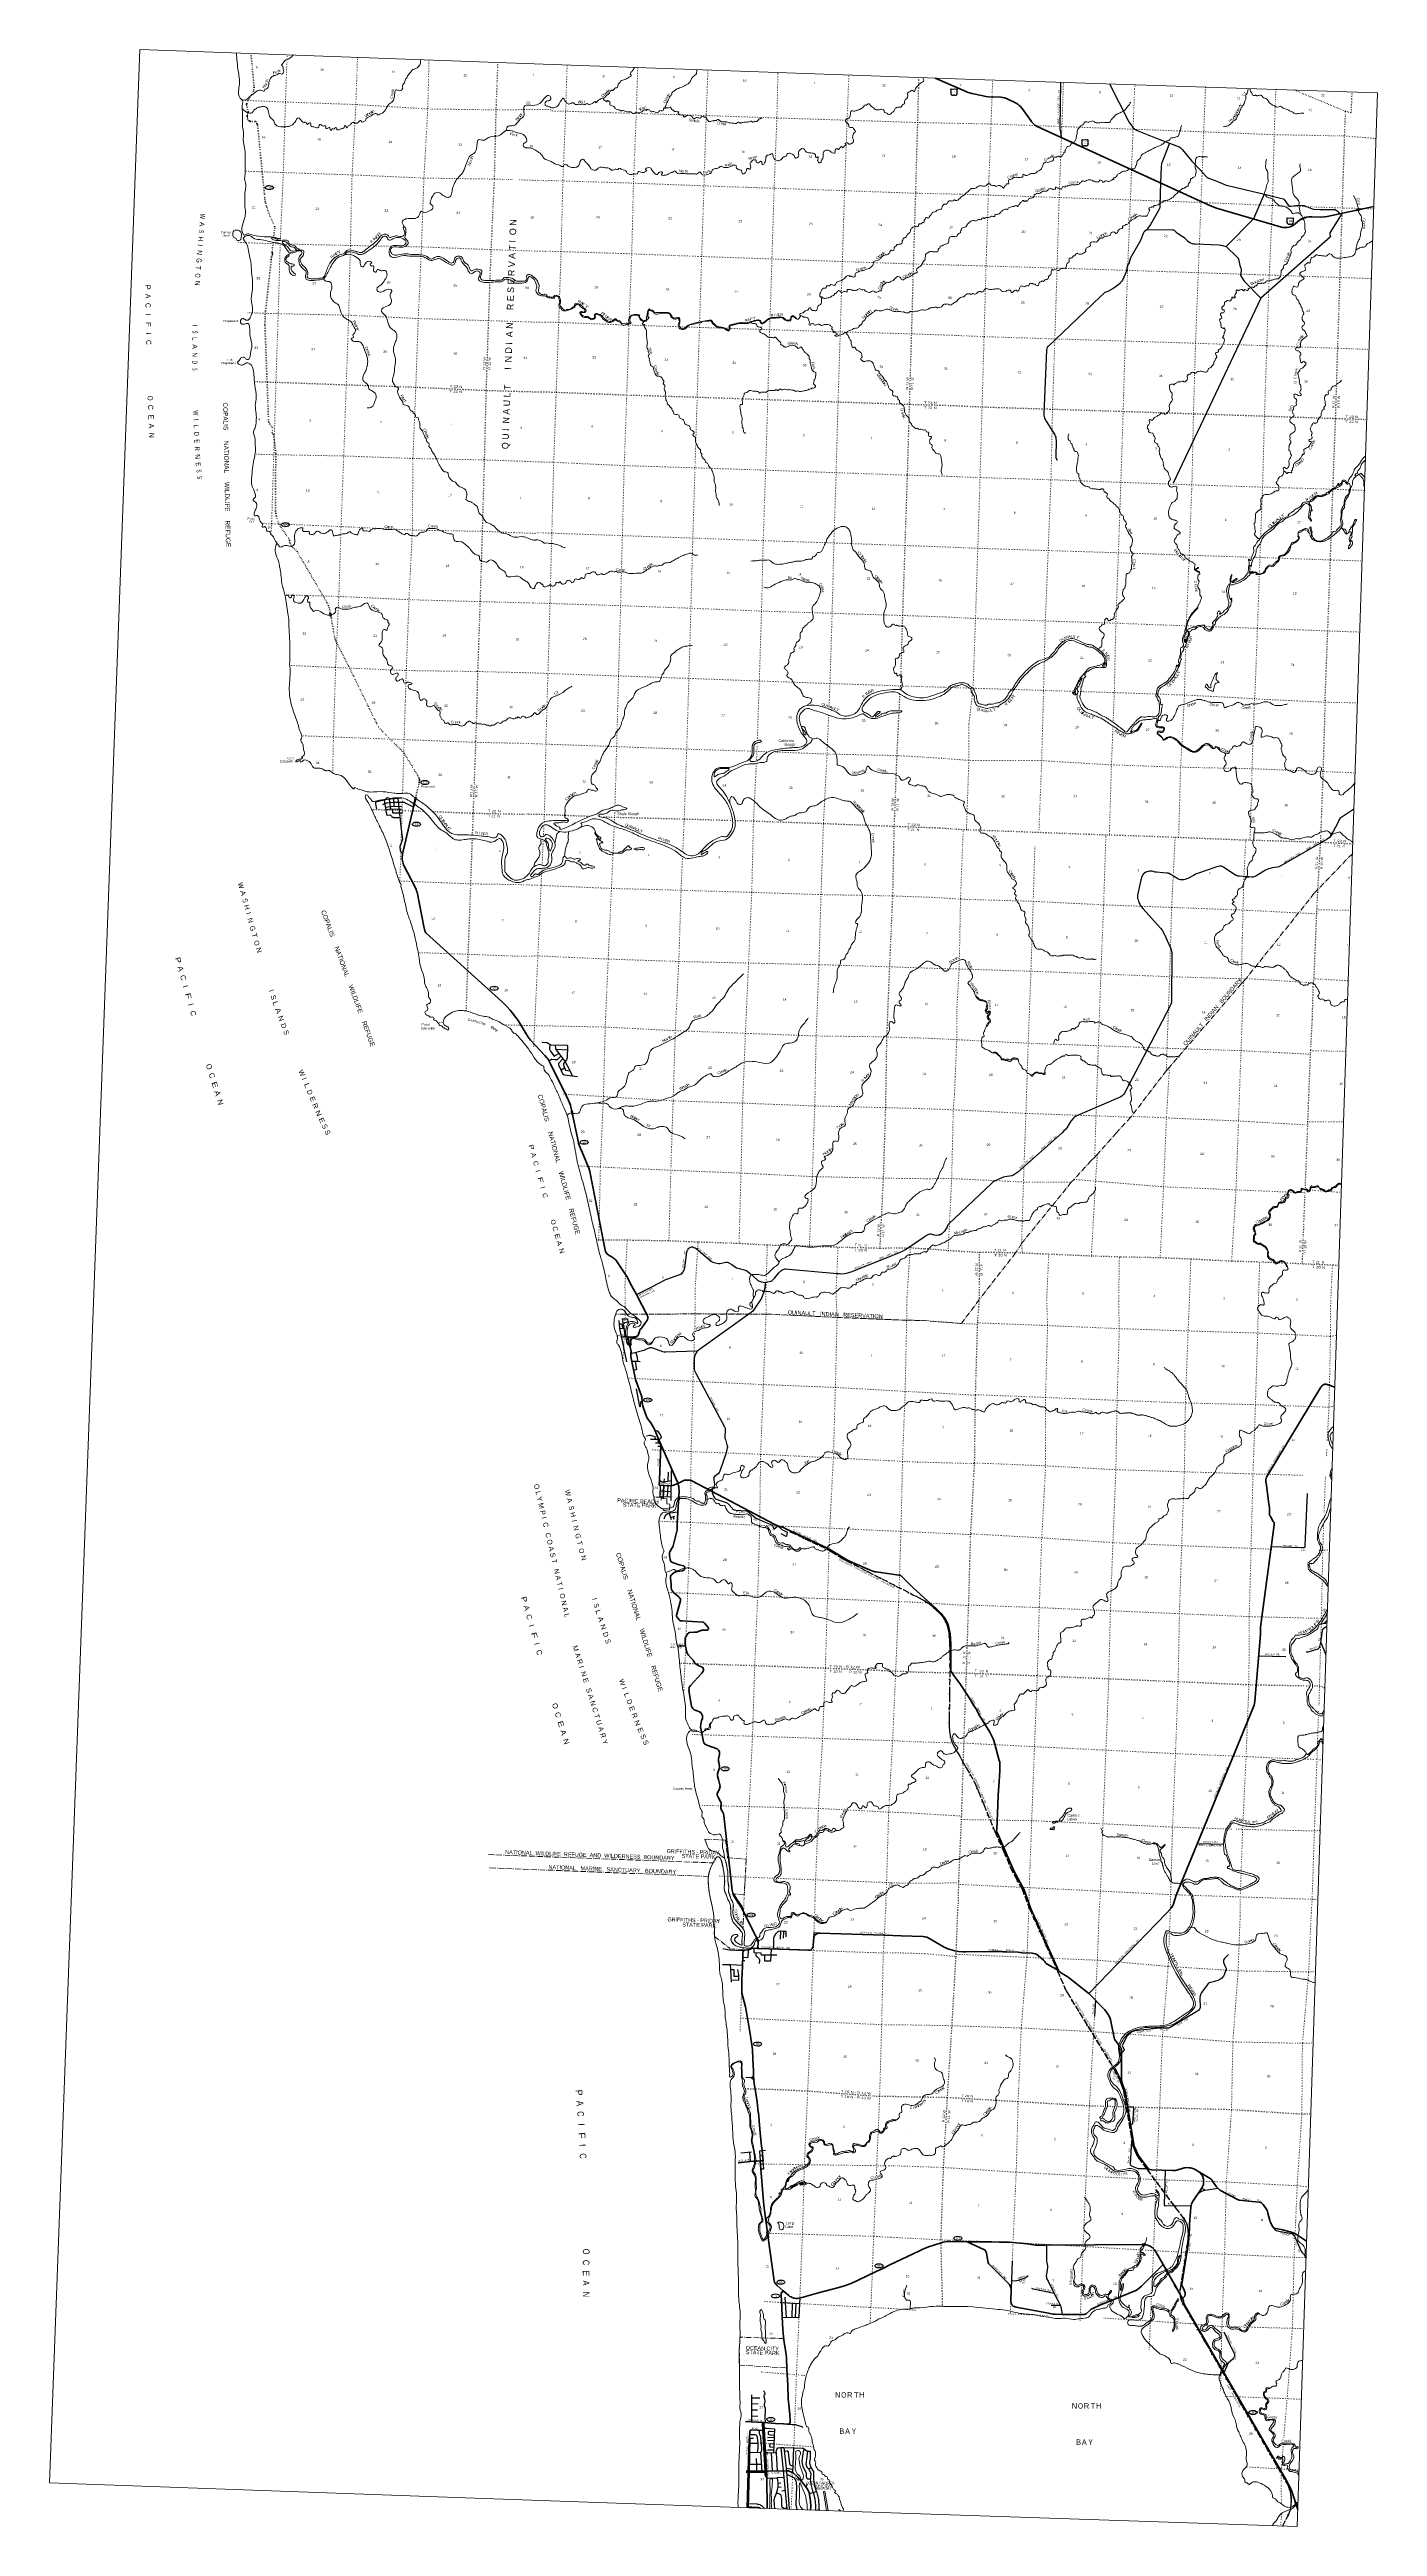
# Model space of a CAD drawing. Header units: feet. Extents: x -845745 to -745759, y -170898 to 15581.
import ezdxf
from ezdxf.enums import TextEntityAlignment as Align

# ---------------------------------------------------------------- set-up
doc = ezdxf.new("R2010")
doc.units = ezdxf.units.FT
doc.header["$LTSCALE"] = 80
for name, pattern in [('DOT_DASHED', [7.7, 5, -1.2, 0.3, -1.2]), ('DOTTED', [1.5, 0.3, -1.2]), ('LONG_DASHED', [7.5, 6, -1.5])]:
    doc.linetypes.add(name, pattern=pattern)
for name, color, linetype, lineweight in [('16', 7, 'Continuous', 25), ('17', 7, 'Continuous', 25), ('20', 7, 'Continuous', 70), ('23', 7, 'Continuous', 70), ('26', 7, 'Continuous', 40), ('29', 7, 'Continuous', 25), ('31', 7, 'Continuous', 13), ('36', 7, 'Continuous', 13), ('39', 7, 'Continuous', 13), ('4', 7, 'Continuous', 13), ('44', 7, 'DOT_DASHED', 13), ('51', 7, 'Continuous', 13), ('52', 7, 'Continuous', 25), ('57', 7, 'Continuous', 13), ('59', 7, 'Continuous', 13), ('6', 7, 'DOTTED', 25), ('61', 7, 'Continuous', 13), ('63', 7, 'Continuous', 25), ('7', 7, 'DOTTED', 13)]:
    doc.layers.add(name, color=color, linetype=linetype, lineweight=lineweight)
for name, color, linetype in [('27', 7, 'Continuous'), ('30', 7, 'Continuous'), ('41', 7, 'Continuous'), ('42', 7, 'Continuous')]:
    doc.layers.add(name, color=color, linetype=linetype)

msp = doc.modelspace()

# ---------------------------------------------------------------- linework, layer by layer
at = {"layer": '16'}
for p, q in [((-777886.56, 12552.09), (-777835.25, 12610.85)), ((-777643.49, 12616.82), (-777643.77, 12616.62)), ((-777451.4, 12610.94), (-777400.01, 12552.09)), ((-768022.71, 8753.25), (-767971.4, 8812.01)), ((-767779.64, 8817.98), (-767779.92, 8817.78)), ((-767587.55, 8812.1), (-767536.16, 8753.25)), ((-752575.74, 2852.14), (-752524.43, 2910.9)), ((-752332.67, 2916.87), (-752332.95, 2916.67)), ((-752140.58, 2910.99), (-752089.19, 2852.14))]:
    msp.add_line(p, q, dxfattribs=at)
for centre, radius, start, end in [((-777740.35, 12286.56), 151.42, 159.09177, 283.81923), ((-778079.54, 12441.46), 222.05, 332.97043, 29.75871), ((-777744.17, 12768.51), 182.07, 239.97227, 303.45418), ((-777542.39, 12768.01), 181.52, 236.33975, 300.08743), ((-777542.4, 12768.51), 182.07, 236.54582, 236.59441), ((-777546.23, 12286.56), 151.42, 256.18077, 20.90823), ((-777207.04, 12441.46), 222.05, 150.24129, 207.02957), ((-767876.5, 8487.72), 151.42, 159.09177, 283.81923), ((-768215.69, 8642.62), 222.05, 332.97043, 29.75871), ((-767880.32, 8969.67), 182.07, 239.97227, 303.45418), ((-767678.54, 8969.17), 181.52, 236.33975, 300.08743), ((-767678.55, 8969.67), 182.07, 236.54582, 236.59441), ((-767682.38, 8487.72), 151.42, 256.18077, 20.90823), ((-767343.19, 8642.62), 222.05, 150.24129, 207.02957), ((-752429.53, 2586.61), 151.42, 159.09177, 283.81923), ((-752768.72, 2741.51), 222.05, 332.97043, 29.75871), ((-752433.35, 3068.56), 182.07, 239.97227, 303.45418), ((-752231.57, 3068.06), 181.52, 236.33975, 300.08743), ((-752231.58, 3068.56), 182.07, 236.54582, 236.59441), ((-752235.41, 2586.61), 151.42, 256.18077, 20.90823), ((-751896.22, 2741.51), 222.05, 150.24129, 207.02957)]:
    msp.add_arc(centre, radius, start, end, dxfattribs=at)
for centre, major_axis, start_param, end_param in [((-777685.01, 12087.74), (-19.56, 51.67), 4.958777693, 6.283185307), ((-777601.56, 12087.74), (19.56, 51.67), 0, 1.326375425), ((-767821.16, 8288.9), (-19.56, 51.67), 4.958777693, 6.283185307), ((-767737.71, 8288.9), (19.56, 51.67), 0, 1.326375425), ((-752374.19, 2387.79), (-19.56, 51.67), 4.958777693, 6.283185307), ((-752290.74, 2387.79), (19.56, 51.67), 0, 1.326375425)]:
    msp.add_ellipse(centre, major_axis=major_axis, ratio=0.929097, start_param=start_param, end_param=end_param, dxfattribs=at)
at = {"layer": '17'}
for centre in [(-818118.22, -42741.98), (-812266.47, -55097.05), (-805492.83, -66686.76), (-800713.14, -86090.41), (-794871.49, -113857.78), (-792930.36, -124861.44), (-792439.7, -134582.8), (-777352.2, -149203.66), (-790682.83, -152505.54), (-783299.21, -151278.5), (-791080.48, -153540.61), (-755125.16, -162314.53), (-791436.61, -162842.39)]:
    msp.add_ellipse(centre, major_axis=(309.24, -1), ratio=0.500121, dxfattribs=at)
at = {"layer": '20'}
msp.add_line((-776851.34, 12461.49), (-779069.65, 13435.55), dxfattribs=at)
msp.add_lwpolyline([(-746041.36, 3766.8), (-747082.85, 3542.26), (-749556.02, 3009.57), (-749759.54, 2979.66), (-750036.92, 2964.44), (-750702.59, 2986.35), (-750763.59, 2988.52), (-750916.6, 2982.76), (-751068.17, 2961.03), (-751218.68, 2921.59), (-751357.3, 2871.72), (-751492.04, 2806.76), (-751620.19, 2726.89), (-752093.12, 2366.76), (-752134.15, 2339.52), (-752231.51, 2284.98), (-752334.03, 2240.91), (-752440.6, 2207.8), (-752550.05, 2186.02), (-752661.17, 2175.79), (-752772.75, 2177.23), (-752883.58, 2190.33), (-752992.42, 2214.94), (-757704.84, 3593.29), (-757878.49, 3645), (-758333.77, 3817.03), (-771392.19, 9793.83), (-771488.63, 9845), (-771579.2, 9905.97), (-771662.89, 9976.07), (-771738.8, 10054.54), (-771806.09, 10140.51), (-771818.79, 10159.03), (-772512.28, 11152.59), (-772531.4, 11177.23), (-772624.66, 11282.68), (-772728.43, 11377.81), (-772841.57, 11461.57), (-772962.85, 11533.04), (-773593.94, 11850.03), (-773693.73, 11896.31), (-773834.49, 11946.63), (-773979.73, 11981.97), (-774127.87, 12001.92), (-775052.82, 12029.47), (-775246.47, 12045.99), (-775446.32, 12083.89), (-776291.02, 12268), (-776641.76, 12378.14), (-776851.34, 12461.49)], dxfattribs=at)
at = {"layer": '23'}
msp.add_line((-801891.37, -77509.9), (-801557.28, -78154.37), dxfattribs=at)
for points in [[(-819140.57, -44883.85), (-819118.9, -44782.9), (-818168.59, -40712)], [(-819087.88, -45801.46), (-819165.5, -45510.85), (-819191.63, -45396.89), (-819200.78, -45331.26), (-819202.89, -45268.09), (-819167.47, -45009.2), (-819140.57, -44883.85)], [(-810455.15, -57516.99), (-811056.98, -56751.52), (-811314.02, -56458.45), (-811656.05, -56114.7), (-817387.01, -50944.05), (-817418.52, -50905.33), (-817452.08, -50859.54), (-817468.86, -50830.54), (-817488.91, -50780.11), (-817522.25, -50670.27), (-817545.39, -50573.09), (-818076.03, -47861.26), (-818087.41, -47818.25), (-818110.29, -47744.98), (-818138.76, -47662.13), (-818216, -47478.72), (-819087.88, -45801.46)], [(-810455.15, -57516.99), (-809699.98, -58767.81), (-809625.06, -58879.82), (-809592.02, -58921.15), (-809529.54, -58993.85), (-808453.2, -60158.75), (-808306.49, -60321.44), (-808252.74, -60385.25), (-808187.83, -60481.06), (-808120.57, -60587.77), (-808042.52, -60732.34), (-806809.21, -63204.59), (-806661.11, -63540.59), (-806589.22, -63723.65), (-806531.39, -63893.1), (-806485.96, -64037.76), (-806436.29, -64236.07), (-805977.12, -66477.55), (-805911.83, -66748.99), (-805862.26, -66906.04), (-805800.31, -67075.49), (-805771.4, -67149.88), (-805647.33, -67426.82), (-805219.83, -68452.31), (-805138.41, -68647.05), (-805118.88, -68705.94), (-805075.45, -68884.87), (-803902.9, -74815.86), (-803875.55, -74911.56), (-803838.37, -74992.15), (-803792.94, -75058.28), (-803746.99, -75105.82), (-803669.03, -75163.67), (-803615.73, -75199.43), (-803454.17, -75290.16), (-803296.93, -75388.79), (-803227.07, -75438.51), (-803179.74, -75481.86), (-803111.42, -75548.03), (-803069.51, -75598.86), (-802277.83, -76785.2), (-801891.37, -77509.9)], [(-801557.28, -78154.37), (-800730.83, -79748.64), (-800705.56, -79809.65), (-800696.75, -79860.73), (-800695.13, -79907.73), (-800707.64, -79968.25), (-800718.07, -80012.07), (-800734.06, -80052.76), (-800866.32, -80252.26)], [(-801957.75, -81362.22), (-802113.45, -81381.1), (-802134.68, -81401.38), (-802147.69, -81436.23), (-802155.54, -81476.51), (-802153.44, -81536.76), (-802119.45, -81684.08)], [(-802119.45, -81684.08), (-801947.14, -82431.05), (-801941.77, -82477.14), (-801943.85, -82514.7), (-801965.54, -82601.62), (-801969.64, -82625.29)], [(-800866.32, -80252.26), (-801143.31, -80670.05), (-801159.68, -80686.64), (-801178.45, -80701.25), (-801220.16, -80730.47), (-801265, -80765.94), (-801280.65, -80788.9), (-801295.75, -80819.46), (-801327.77, -80923.03), (-801418.44, -81197.67), (-801436.02, -81230.26), (-801458.96, -81255.3), (-801488.16, -81280.34), (-801521.52, -81299.12), (-801559.06, -81311.65), (-801606.08, -81319.57), (-801957.75, -81362.22)], [(-801969.64, -82625.29), (-801977.22, -82669.13), (-801978.65, -82738.14), (-801969.88, -82827.12), (-801652.91, -84426.74), (-801618.76, -84536.82), (-801175.45, -85768.44), (-801154.46, -85854.69), (-801144.8, -85918.69), (-801103.62, -86436.04), (-801100.23, -86472.39), (-801084.95, -86529.43), (-801028.78, -86696.75), (-800806.68, -87334.78), (-800794.17, -87366.08), (-800783.74, -87386.95), (-800752.46, -87433.91), (-800734.73, -87458.95), (-800472.48, -87811.72), (-800362.57, -87995.18), (-800230.71, -88237.88), (-799860.09, -89085.33)], [(-799860.09, -89085.33), (-798468.48, -92267.32), (-798434.2, -92365.49)], [(-798434.2, -92365.49), (-798415.73, -92418.4), (-798383.25, -92538.31), (-798368.65, -92607.18), (-798349.88, -92751.17), (-798341.54, -92855.51), (-798336.37, -92937.19), (-798478.99, -95371.82), (-798499.11, -95588.67), (-798494.83, -95677.96), (-798482.32, -95813.6), (-798484.4, -95869.94), (-798783.64, -97075.02), (-798800.37, -97121), (-798816.46, -97146.32), (-798865.52, -97221.04), (-798981.28, -97419.3)], [(-798981.28, -97419.3), (-799026.68, -97497.06), (-799041.25, -97526.89), (-799056.89, -97571.76), (-799071.28, -97668.66), (-799072.54, -97727.23), (-799068.31, -97805.79), (-799022.48, -98090.34), (-798991.2, -98184.25), (-798953.66, -98240.59), (-798895.26, -98294.85), (-798830.35, -98334.56), (-798335.29, -98502.49), (-798117.97, -98550.73), (-797982.52, -98588.05), (-797966.15, -98598.48), (-797949.47, -98619.35), (-797930.7, -98650.65), (-797920.68, -98711.27), (-797922.35, -98780.04), (-797935.91, -98837.42), (-797964.06, -98882.29), (-798012.77, -98915.34), (-798058.96, -98931.33), (-798116.59, -98947.7), (-798460.82, -99005.29), (-798577.22, -99032.55), (-798641.87, -99055.5), (-798709.41, -99088.63), (-798881.27, -99219.18), (-798936.98, -99275.66), (-798978.71, -99350.52), (-798995.37, -99407.13), (-798993.31, -99472.88), (-798934.49, -100002.98), (-798938.61, -100222.44), (-798921.33, -100324.31), (-798902.56, -100378.56), (-798883.4, -100415.93), (-798825.4, -100507.95), (-798770.51, -100573.3), (-798374.23, -100902.51), (-798277.63, -101010.91), (-798252.91, -101045.31), (-798234.14, -101089.14), (-798229.97, -101124.61), (-798246.54, -101203.49), (-798526.72, -102301.13), (-798533.42, -102350.63), (-798527.77, -102383.7), (-798514.65, -102415.33), (-798495.88, -102446.63), (-798342.47, -102650.58), (-798295.67, -102690.79), (-798246.1, -102710.62), (-798166.36, -102726.26), (-798107.89, -102727.9), (-796543.61, -102816.9), (-796509.39, -102823.31), (-796476.02, -102837.92), (-796423.27, -102881.87), (-796151.58, -103206.4), (-796129.81, -103240.68), (-796123.56, -103261.54), (-796121, -103304.26), (-796136.07, -103353.37), (-796159.01, -103376.32), (-796178.54, -103390.75), (-796232.01, -103413.88), (-796290.48, -103424.83), (-796630.75, -103430.17), (-796692.91, -103436.84), (-796744.48, -103458.14), (-796910.16, -103530.49), (-796980.72, -103566.22), (-797022.43, -103576.66), (-797075.02, -103580.71), (-797225.95, -103581.09), (-797505.94, -103588.7), (-797569.89, -103596.48), (-797629.79, -103618.3), (-797680.43, -103659.08), (-797715.76, -103711.78), (-797803.9, -103863.61), (-797857.7, -103982.55), (-797880.64, -104053.5), (-797892.87, -104146.38), (-797891.1, -104315.69), (-797879.6, -104505.3), (-797861.14, -104625.27)], [(-797861.14, -104625.27), (-797845.89, -104724.39), (-797754.68, -105086.47), (-797733.62, -105152.22), (-797705.46, -105209.61), (-797638.3, -105312.47), (-797435.06, -105529.65), (-797385.56, -105578.21)], [(-797385.56, -105578.21), (-797285.55, -105676.31), (-797177.43, -105853.65), (-797128.81, -105918.09), (-797083.96, -105958.78), (-797055.31, -105979.13), (-796850.43, -106097.65), (-796612.79, -106201.28), (-796585.51, -106215.46), (-796562.57, -106240.5), (-796531.98, -106301.03)], [(-796531.98, -106301.03), (-796512.52, -106384.49), (-796510.43, -106453.36), (-796515.64, -106483.61), (-796530.24, -106512.83), (-796574.28, -106573.46), (-796652.36, -106671.27), (-797488.85, -107576.74), (-797552.94, -107677.09), (-797582.41, -107736.76), (-797595.97, -107821.28), (-797599.09, -107916.23), (-797592.87, -107993.94), (-797581.04, -108109.23), (-797396.12, -109145.77), (-797360.3, -109240.33), (-797305.94, -109318.41), (-797253.94, -109373.89), (-797198.77, -109413.1), (-797056.11, -109472.86), (-796815.79, -109558.46), (-796759.66, -109580.49), (-796717.95, -109611.79), (-796656.61, -109715.55), (-796599.07, -109820.48), (-796579.26, -109861.16), (-796566.74, -109921.69), (-796568.83, -109963.42), (-796575.09, -110009.33), (-796587.21, -110068.75), (-796648.4, -110253.83), (-796693.68, -110497.94), (-796720.86, -110688.33), (-796722.11, -110755.38), (-796713.43, -110813.53), (-796505.89, -111836.82), (-796489.58, -111883.32), (-796470.81, -111914.62), (-796418.3, -111971.07), (-796381.13, -112002.27), (-796322.73, -112037.74), (-796251, -112072.06), (-795484.51, -112348.69), (-795414.47, -112395.64), (-795365.37, -112445.85), (-795316.45, -112527.11), (-795294.9, -112607.67), (-795289.33, -112702.4), (-795299.16, -112776.75), (-795371.46, -113098.43), (-795384.22, -113168.81), (-795384.57, -113234.95), (-795369.63, -113306.55), (-795348.77, -113394.19), (-795293.44, -113653.43), (-795291.42, -113704.09), (-795293.5, -113741.65), (-795309.69, -113820.05), (-795395, -114058.63), (-795447.94, -114237.98), (-795455.13, -114274.84), (-795452.01, -114315.53), (-795441.25, -114383.3), (-795371.17, -114663.98), (-795271.56, -115070.7), (-795260.13, -115158.61), (-795264.3, -115242.09), (-795280.99, -115298.43), (-795335.45, -115437.02), (-795466.99, -115728.26), (-795475.99, -115771.1), (-795475.99, -115810.75), (-795471.82, -115846.23), (-795454.8, -115887.89), (-795394.67, -116002.98), (-795207.16, -116372.7), (-795187.13, -116429.51), (-795176.71, -116471.24), (-795173.46, -116549.26), (-795193.58, -116766.11), (-795192.35, -116843.74), (-795176.47, -116901.75), (-795120.22, -117012.66), (-795047.74, -117120.16), (-795012.99, -117177.64), (-794998.39, -117219.37), (-794988.43, -117257.38), (-794970.14, -117360.83), (-794341.95, -122993.79), (-794324.74, -123095.9), (-794300.88, -123188.76), (-794250.06, -123337.75), (-794190.61, -123470.95), (-794147.47, -123550.83), (-794097.14, -123631.16)], [(-792424.33, -127294.86), (-792378.15, -126930.99), (-792381.86, -126892.94), (-792388.32, -126866.26), (-792440.58, -126707.57), (-792499.73, -126558.98), (-792531.09, -126510.71), (-793670.35, -124271.13), (-793769.37, -124111.26), (-793832.87, -124012.45), (-794097.14, -123631.16)], [(-792234.59, -143382.9), (-792015.25, -143367.66), (-792040.74, -143139.23), (-792070.42, -142760.65), (-792152.59, -142055.2), (-792257.68, -140993.31), (-792372.53, -139731.88), (-792376.48, -139729.74), (-792457.64, -138928.22), (-792616.74, -137987.39), (-792681.66, -137562.72), (-792730.31, -137003.73), (-792738.01, -136611.04), (-792787.16, -135685.75), (-792807.36, -134988.78), (-792887.87, -134485.13), (-793012.47, -133660.11), (-793167.32, -132775.77), (-793338.75, -131780.22), (-793625.45, -130746.84), (-793619.52, -130432.59), (-793619.87, -130187.53), (-793619.52, -130079.99), (-793608.39, -129749.66), (-793577.61, -128710.78), (-793540.68, -127872.51), (-793533.26, -127742.61), (-793530.11, -127594.19), (-793412.91, -127507.31), (-793211.11, -127475.42), (-793038.09, -127464.75), (-792835.25, -127370.05), (-792774.03, -127371.91), (-792485.79, -127383.09)], [(-792485.79, -127383.09), (-792466.73, -127355.73), (-792424.33, -127294.86)], [(-790515.19, -153161.56), (-790949.72, -152755.35), (-791124.17, -152556.67), (-791150.99, -152515.57), (-791195.52, -152399.46), (-791638.15, -149162), (-791968.99, -146742.1), (-792234.59, -143382.9)], [(-782481.98, -151211.59), (-780245.92, -150135.36), (-779993.58, -150018.05), (-779864.43, -149960.4), (-779552.49, -149839.12), (-779244.51, -149737.73), (-778457.69, -149499.15), (-778300.01, -149462.57), (-778144.38, -149453.27), (-777915.11, -149451.36), (-776655.31, -149459.85)], [(-776655.31, -149459.85), (-774801.21, -149472.35), (-774243.41, -149485.23), (-773464.84, -149498.08), (-772141.48, -149632.22), (-771660.41, -149691.99), (-771501.45, -149707.9), (-771136.49, -149717.56), (-770880.99, -149712.32), (-770714.23, -149716.79), (-763371.94, -149663.75), (-763311.02, -149666.25), (-763253.73, -149674.1), (-763188.76, -149686.29), (-763096.01, -149711.6), (-763010.65, -149742.18), (-762938.59, -149772.03), (-762872.58, -149804.4), (-762809.34, -149842.36), (-762725.03, -149902.48), (-762653.68, -149964.37), (-762548.71, -150072.51), (-762438.48, -150232.57), (-761907.18, -151166.28)], [(-790515.19, -153161.56), (-790510.86, -153165.61), (-790084.27, -153519.13), (-790004.85, -153572.61), (-789915.94, -153621.66), (-789838.89, -153656.71), (-789758.29, -153688.36), (-789667.53, -153711.69), (-789562.46, -153729.48), (-789499.41, -153732.18), (-789434.15, -153724.71), (-789003.71, -153637.61), (-787934.23, -153343.18), (-786304.16, -152909.38), (-785820.26, -152750.4), (-785423.25, -152613.06), (-785007.68, -152442.33), (-783933.58, -151915.22), (-783445.6, -151681.46), (-783047.23, -151506.36), (-782952.12, -151455.05), (-782481.98, -151211.59)], [(-761907.18, -151166.28), (-760447.21, -153732.07), (-760445.39, -153735.58)], [(-791970.72, -163076.66), (-791084.09, -163135.75), (-790481.12, -163180.86), (-790204.81, -163205.65), (-790132.54, -163202.45), (-790091.05, -163192.21), (-790063.5, -163181.91), (-790039.86, -163163.63), (-790018.31, -163137.76), (-789983.73, -163071.72), (-789970.89, -163021.31), (-789971.4, -162935.25), (-790004.04, -162505.56), (-790089.97, -161728.04), (-790126.94, -161308.27), (-790162.38, -160266.68), (-790229.8, -159028.87), (-790253.78, -158196.95), (-790308.42, -157764.55), (-790424.4, -157048.47), (-790507.42, -156369.66), (-790561.85, -155675.64), (-790589.84, -155034.78), (-790634.22, -153894.29), (-790653.52, -153487.16), (-790650.38, -153355.89), (-790646.07, -153319.23), (-790635.59, -153300.55), (-790538.37, -153188.32), (-790515.19, -153161.56)], [(-760445.39, -153735.58), (-760389.91, -153842.37), (-760381.5, -153866.35), (-760375.66, -153893.93), (-760369.7, -153981.41), (-760359.76, -154035.09), (-760343.87, -154080.81), (-760322.01, -154132.51), (-760279.33, -154209.89), (-760279.27, -154207.88), (-752613.14, -167448.65), (-752532.45, -167585.76), (-752450.07, -167734.99), (-752334.57, -167968), (-752276.95, -168091.27), (-752239.28, -168187.78), (-752181.29, -168346.43), (-751767.38, -169619)], [(-792062.02, -163070.58), (-792038.01, -163072.18), (-791970.72, -163076.66)]]:
    msp.add_lwpolyline(points, dxfattribs=at)
at = {"layer": '26'}
for p, q in [((-799849.84, -92504.62), (-799487.75, -92526.36)), ((-799487.75, -92526.36), (-799546.71, -93509)), ((-797861.14, -104625.27), (-798398.96, -104601.87)), ((-771866.16, -124397.35), (-769786.51, -129031.99)), ((-761657.94, -124741.88), (-767486.71, -130761.61)), ((-792355.21, -127388.15), (-792485.79, -127383.09)), ((-792234.59, -143382.9), (-792493.25, -143394.26)), ((-759153.47, -144229.26), (-758853.23, -144406.73)), ((-792061.01, -163070.64), (-793334.7, -162998.62)), ((-793298.57, -166745.58), (-793140.36, -166744.23)), ((-793223.11, -169492.44), (-793142.53, -166816.25)), ((-793149.15, -169495.01), (-793068.47, -166815.62)), ((-793140.36, -166744.23), (-793066.3, -166743.59)), ((-791747.27, -167223.88), (-791773.74, -166732.52)), ((-787910.08, -169676.95), (-787785.37, -169635.48)), ((-787785.37, -169635.48), (-787774.31, -169681.65))]:
    msp.add_line(p, q, dxfattribs=at)
for points in [[(-802683.32, -81360.37), (-802379.39, -81321.84), (-801957.75, -81362.22)], [(-748977.03, -85126.24), (-749476.04, -84937.37), (-749541.74, -84919.16), (-749581.79, -84911.52), (-749630.05, -84906.16), (-749678.29, -84906.64), (-749722.32, -84908.2), (-749763.1, -84914.44), (-749797.7, -84923.71), (-749843.03, -84946.63), (-749869.31, -84965.03), (-749899.56, -84986.62), (-749940.02, -85023.2), (-749980.46, -85064.65), (-750030.6, -85132.16), (-754104.51, -91904.51), (-754151.88, -91999.79), (-754165.53, -92040.76), (-754173.58, -92079.21), (-754173.33, -92144.14), (-754153.23, -92333.92), (-754151.3, -92336.01), (-753926.22, -93906.54), (-753898.77, -94185.72), (-753897.58, -94520.31), (-753890.42, -94699.95), (-753877.98, -94757.07), (-753842.63, -94816.66), (-753808.34, -94866.34), (-753601.09, -95229), (-753573.86, -95279.84), (-753545.27, -95346.02), (-753538.77, -95385.18), (-753545.06, -95497.18), (-754559.25, -103187.09), (-754576.2, -103418.2), (-754566.59, -103743.04), (-754997.04, -108756.82), (-755021.78, -108929.19), (-755045.69, -109053.48), (-755092.18, -109190.49), (-760909.65, -123374.85), (-760985.69, -123625.86), (-761148.65, -124097.24), (-761172.87, -124155.52), (-761207.67, -124219.93), (-761252.8, -124290.12), (-761299.22, -124351.44), (-761657.94, -124741.88)], [(-799860.09, -89085.33), (-799919.36, -89142.8), (-799923.38, -89152.19), (-799909.59, -89170.58), (-799790.46, -89344.68), (-799717.03, -89483.48), (-799814.01, -92132.06), (-799849.84, -92504.62)], [(-799487.75, -92526.36), (-798941.04, -92559.19), (-798774.38, -92504.16), (-798434.2, -92365.49)], [(-798434.2, -92365.49), (-797997.26, -92149.62), (-797924.05, -92125.77), (-797857.77, -92117.97), (-797754.85, -92117.24), (-797546.07, -92130.09), (-797495.17, -92139.42), (-797444.49, -92153.08), (-797333.08, -92199.47), (-797335.09, -92199.41), (-791183.57, -95437.46), (-790901.93, -95561.45), (-790787.13, -95605.71), (-790621.01, -95645.14), (-790479.11, -95695.44), (-790299.5, -95780.51), (-787172.75, -97252.14), (-786858.7, -97431.58), (-785925.8, -98007.85), (-785786.8, -98084.97), (-785722.14, -98117.22), (-785470.58, -98238.22), (-783821.71, -98942.58), (-783686.82, -99001.37), (-783605.37, -99019.33), (-783498.85, -99035.7), (-781790.65, -99270.66), (-781726.11, -99284.62), (-781680.28, -99299.25), (-781652.99, -99314.86), (-781525.86, -99418.28), (-780728.43, -100238.9)], [(-780728.43, -100238.9), (-780476.77, -100467.25), (-779896.23, -100977.61), (-779405.33, -101403.58), (-778995.17, -101782.42), (-778770.18, -102003.73), (-778630.86, -102149.56), (-778449.72, -102359.26), (-778281.89, -102600.7), (-778142.31, -102895.48), (-778064.57, -103123.67), (-777998.98, -103353.43), (-777936.14, -103705.88), (-777901.99, -104071.41), (-777888.74, -104456.32), (-777887.17, -104883.09), (-777883.28, -105561.54), (-777882.57, -106010.42), (-777885.87, -106406.82), (-777885.73, -106455.14), (-777881.18, -106473.92), (-777876.21, -106488.41), (-777849.93, -106537.65), (-777646.72, -106833.95), (-777149.32, -107507.72), (-776569.63, -108395.75), (-776170.85, -109068.05), (-775998.92, -109307.62), (-775948.45, -109408.03), (-775695.24, -109887.99), (-775443.08, -110291.42), (-775272.32, -110561.14), (-774949.14, -111105.97), (-774752.51, -111487.31), (-774692.84, -111610.19), (-774654.74, -111718.21), (-774492.97, -112271.42), (-774340.48, -112856.5), (-774231.94, -113224.66), (-774202.74, -113354.51), (-774194.42, -113451.42), (-774196.15, -113547.97), (-774202.1, -114012.72), (-774255.41, -114815.95), (-774309.64, -115850.62), (-774370.47, -117211.13), (-774426.69, -118400.72), (-774434.39, -118547.38), (-774433.31, -118571.57), (-774426.52, -118604.02), (-774294.35, -118882.44), (-773795.02, -120025.26), (-773146.77, -121533.64), (-772363, -122974.37), (-771866.16, -124397.35)], [(-792355.21, -127388.15), (-788524.75, -127517.58), (-788457.96, -127499.02), (-788428.28, -127480.46), (-788374.68, -127434.19), (-788320.94, -127385.57), (-788270.01, -127298.62), (-788237.55, -127160.77), (-788201.94, -126525.48), (-788183.39, -126451.25), (-788138.86, -126401.14), (-788090.62, -126354.74), (-788044.24, -126319.48), (-788012.72, -126303.9), (-787916.04, -126261.21), (-787845.76, -126237.09), (-787764.27, -126223.72), (-782913.73, -126372.12), (-781629.26, -126424.49)], [(-781629.26, -126424.49), (-779957.56, -126494.13), (-779864.46, -126502.13), (-779807.1, -126511.09), (-779694.19, -126537.99), (-779635.05, -126557.72), (-779586.5, -126581.22), (-778389.46, -127272.37), (-778112.44, -127404.62), (-777955.72, -127466.94), (-777768.52, -127521.01), (-777586.52, -127560.2), (-777302.79, -127603.24), (-776984.25, -127638.2), (-776769.26, -127639.1), (-774803.37, -127607.25), (-774568.37, -127615.21), (-774416.05, -127612.2), (-774212.48, -127610.48), (-774119.28, -127610.48), (-774024.29, -127615.86), (-773931.37, -127628.7), (-773867.62, -127640.9), (-773712.71, -127644.16), (-772824.71, -127668.17), (-772508.04, -127699.03), (-771751.49, -127744.78), (-771623.74, -127762.84), (-771512.62, -127795.12), (-771412.25, -127834.57), (-771300.35, -127901.05), (-770904.55, -128264.95), (-770813.65, -128368.99), (-770742.41, -128463.81), (-770691.77, -128512.45), (-770583.77, -128588.03), (-769786.51, -129031.99)], [(-792355.21, -127388.15), (-792397.42, -127332.94), (-792406.66, -127319.86), (-792424.33, -127294.86)], [(-769786.51, -129031.99), (-769702.74, -129111.37), (-769679.16, -129131.15), (-769546.24, -129239.54), (-769386.5, -129331.57), (-769248.37, -129408.76), (-769043.66, -129538.56), (-767486.71, -130761.61)], [(-767486.71, -130761.61), (-766290.53, -132008.7), (-766154.69, -132173.56), (-766040.53, -132343.49), (-765975.47, -132446.15), (-765921.61, -132571.11), (-765860.76, -132733.08), (-765828.99, -132862.3), (-765583.83, -134105.41), (-765547.11, -134201.84), (-765497.75, -134293.64), (-765365.4, -134481.43), (-765097.87, -134832.93), (-765062.31, -134893.17), (-765048.87, -134937.1), (-765034.53, -135012.42), (-765026.32, -135093.19), (-765025.98, -137264.7), (-765012.23, -137392.07), (-765004.96, -137455.85), (-764964.65, -137589.08), (-764825.88, -137942.26), (-764786.31, -138065.58), (-764741.41, -138295.62), (-764203.78, -141538.3)], [(-764203.78, -141538.3), (-764109.31, -142108.07), (-764111.18, -142103.98), (-764071.21, -142260.2), (-764013.43, -142421.53), (-763864.68, -142777.06), (-763805.95, -142884.28), (-763698.42, -143045.68), (-763061.59, -143934.31), (-763038.96, -143954.57), (-763011.12, -143974.46), (-762981.02, -143992.08), (-762949.43, -144006.59), (-762908.94, -144020.36), (-762869.51, -144031.12), (-762781.74, -144042.48), (-761203.47, -144109.99), (-761106.84, -144110.93), (-761036.42, -144105.57), (-760992.14, -144100.17), (-760956.3, -144091.21), (-760870.27, -144062.51), (-760312.88, -143901.11), (-760246.77, -143888.56), (-760144.41, -143884.97), (-759963.15, -143886.07), (-759844.21, -143896.63), (-759735.13, -143921.99), (-759620.18, -143962.98), (-759524.97, -144009.67), (-759153.47, -144229.26)], [(-792493.25, -143394.26), (-792982.59, -143415.75), (-793899.42, -143517.75)], [(-758940.6, -144504.84), (-758866.28, -144743.04), (-758849.96, -144842.18), (-758847.64, -144963.24), (-758852.66, -145052.89), (-758865.2, -145140.77), (-758883.12, -145201.74), (-758920.76, -145309.34), (-758964.63, -145386.33), (-759690.98, -146459.58), (-759731.78, -146547.63), (-759765.65, -146644.39), (-759790.93, -146725.17), (-759808.81, -146848.4), (-759911.32, -148144.2), (-759911.16, -148434.28), (-759973.03, -149245.99), (-759983.48, -149493.41), (-760486.34, -152650.45), (-760488.7, -152691.25), (-760482.76, -152745.5), (-760472, -152783.16), (-760451.33, -152833.53), (-760368.23, -152991.44), (-760255.68, -153228.92), (-760239.46, -153270.5), (-760232.29, -153307.27), (-760226.91, -153344.03), (-760226.91, -153391.56), (-760232.29, -153446.25), (-760255.59, -153524.27), (-760268.13, -153555.65), (-760286.95, -153587.03), (-760315.33, -153621.72), (-760445.39, -153735.58)], [(-759153.47, -144229.26), (-758978.3, -144431.05), (-758958.4, -144461.98), (-758940.6, -144504.84)], [(-758940.6, -144504.84), (-758930.62, -144470.05), (-758916.58, -144449.25), (-758891.19, -144428.8), (-758853.23, -144406.73)], [(-758853.23, -144406.73), (-758350.16, -144704.1), (-758287.21, -144754.3), (-758250.46, -144788.05), (-758215.52, -144835.01), (-758153.45, -144950.47), (-758129.49, -144987.44), (-757872.34, -145316.53), (-757723.03, -145478.7), (-757648.27, -145544.27), (-757623.17, -145562.2), (-757566.4, -145602.85), (-756300.85, -146290.28), (-756235.07, -146316.3), (-756193.85, -146328.86), (-756149.71, -146339.71), (-755905.28, -146366.11), (-755440.32, -146412.06), (-754672.34, -146476.33), (-754606.81, -146487.57), (-754530.82, -146513.35), (-754497.48, -146532.4), (-754470.59, -146553.92), (-754374.94, -146659.63), (-754132.76, -146988.81), (-754083.36, -147072.37), (-754068.23, -147103.58), (-754050.31, -147162.76), (-754012.92, -147306.41), (-753865.22, -147869.39), (-753832.56, -147956.31), (-753636.3, -148350.51), (-753601.36, -148397.48), (-753556.55, -148431.55), (-753515.33, -148447.69), (-753445.24, -148467.77), (-753017.26, -148536.64), (-752919.4, -148557.98), (-752333.25, -148704.83), (-752246.41, -148729.25), (-752156.34, -148765.2), (-752004.45, -148831.47), (-751861.8, -148914.16), (-751100.46, -149424.62)], [(-776655.31, -149459.85), (-775343.21, -150070.05), (-775306.65, -150102.98), (-775269.87, -150144.37), (-775211.33, -150256.54), (-775191.72, -150323.73), (-775060.57, -151056.19), (-775021.64, -151123.96), (-774927.92, -151222.57), (-773476.79, -152681.8), (-773404.73, -152799.46), (-773357.57, -152899.19), (-773336.98, -153029.76)], [(-769495.54, -154935.65), (-767847.43, -154930.05), (-767776.92, -154927.37), (-767742.44, -154908.97), (-767688.54, -154883.93), (-767423.39, -154640.54), (-767310.33, -154550.25), (-767150.57, -154459.91), (-766718.15, -154267.43), (-763949.99, -153142.94), (-763817.43, -153060.15), (-763664.98, -152940.58), (-763531.4, -152797.45), (-761907.18, -151166.28)], [(-773339.07, -153031.7), (-773366.91, -153971.37), (-773348.37, -154090.35), (-773287.16, -154204.16), (-773256.44, -154246.72), (-773182.54, -154313.03), (-773118.53, -154343.3), (-772963.5, -154380.08), (-770537.52, -154842.24), (-770197.94, -154918.07), (-770029.4, -154927.37), (-769495.54, -154935.65)], [(-793066.3, -166743.59), (-791866.24, -166733.31), (-792030.12, -163667.33)], [(-793039.74, -164248.18), (-793027.04, -163748.9), (-793020.62, -163716.55), (-793007.08, -163689.15), (-792990.94, -163672.94), (-792971.46, -163659.02), (-792951.98, -163649.74), (-792916.73, -163637.68), (-792878.8, -163632.81), (-792056.27, -163666.26), (-792030.12, -163667.33)], [(-792030.12, -163667.33), (-792060.69, -163095.51), (-792062.02, -163070.58)], [(-791773.74, -166732.52), (-791968.9, -163110.36), (-791970.72, -163076.66)], [(-793140.36, -166744.23), (-793139.75, -166724.03), (-793078.42, -164313.62), (-793039.74, -164248.18)], [(-793066.3, -166743.59), (-793065.77, -166726.09), (-793004.48, -164317.08), (-793039.74, -164248.18)], [(-793297.41, -166817.58), (-793142.53, -166816.25), (-793140.36, -166744.23)], [(-793142.53, -166816.25), (-793068.47, -166815.62), (-793066.3, -166743.59)], [(-793068.47, -166815.62), (-791889.98, -166805.52), (-791862.39, -166805.29), (-791866.24, -166733.31)], [(-791866.24, -166733.31), (-791775.74, -166732.54), (-791773.74, -166732.52)], [(-791747.27, -167223.88), (-791761.05, -167195.41), (-791851.52, -167008.57), (-791862.39, -166805.29)], [(-788436.84, -169658.72), (-788413.35, -169373.98), (-788441.36, -168988.7), (-788551.41, -168339.23), (-788684.1, -168089.53), (-788959.23, -167708.57), (-789410.65, -167187.22), (-789732.64, -166891.33), (-789924.05, -166784.69), (-789997.83, -166747.54), (-790051.71, -166728.13), (-790094.72, -166720.96), (-790228.32, -166720.15), (-790252.11, -166720.01), (-790278.32, -166720.22), (-791773.74, -166732.52)], [(-791701.9, -169545.39), (-791747.13, -167226.5), (-791747.27, -167223.88)]]:
    msp.add_lwpolyline(points, dxfattribs=at)
at = {"layer": '29'}
for p, q in [((-820172.65, -40871.41), (-820070.04, -41591.34)), ((-819857.52, -40839.9), (-819822.68, -41397.19)), ((-807630.02, -59667.66), (-806751.22, -59724.04)), ((-806960.76, -61119.11), (-807231.78, -61262.25)), ((-801557.28, -78154.37), (-800387.56, -77563.03)), ((-791873.63, -77232.07), (-791882.35, -77672.75)), ((-802622.45, -79974.11), (-802396, -81323.95)), ((-802821.8, -80708.33), (-802504.43, -80677.64)), ((-802372.89, -81297.35), (-802228.64, -81311.16)), ((-802228.64, -81311.16), (-802233.4, -81360.94)), ((-801955.37, -81337.33), (-801960.13, -81387.11)), ((-800490.54, -89031.93), (-799883.23, -89032.42)), ((-799790.46, -89344.68), (-800116.01, -89339.77)), ((-799720.65, -89582.26), (-799947.35, -89586.67)), ((-799772.81, -92927), (-798960.92, -92968.7)), ((-799478.73, -92024.75), (-799493.37, -92257.53)), ((-799202.62, -92543.48), (-799240.93, -93372.69)), ((-799157.26, -91529.91), (-799193.32, -92202.07)), ((-798930.29, -91404.35), (-798974.28, -93650.93)), ((-799088.47, -94627.33), (-798948.17, -95084.68)), ((-798991.83, -94942.36), (-798655.41, -94834.44)), ((-798799.15, -94880.55), (-798743.85, -95052.98)), ((-750032.05, -104346.34), (-749642.64, -105281.31)), ((-754704, -105343.59), (-752646.93, -105399.03)), ((-759308.03, -119469.73), (-757362.91, -119539.11)), ((-790716.77, -126066.16), (-790738.54, -126685.72)), ((-790716.77, -126066.16), (-790468.16, -126077.29)), ((-793561.85, -128299.71), (-793395.75, -128300.79)), ((-790989.44, -127893.4), (-792151.91, -127889.07)), ((-766996.21, -131272.99), (-767062.84, -132510.14)), ((-793316.39, -137059.77), (-792907.74, -137090.73)), ((-765534, -136401.25), (-765008.9, -137422.92)), ((-793690.85, -142761.56), (-792897.65, -142695.92)), ((-793038.68, -142714.35), (-792982.59, -143415.75)), ((-792045.71, -142996.4), (-792255.16, -143015.98)), ((-791993.14, -143621.93), (-792212.15, -143643.23)), ((-758737.41, -145589.03), (-758997.98, -145435.61)), ((-758737.41, -145589.03), (-757764.89, -145433.24)), ((-773271.07, -150935.28), (-773336.98, -153029.76)), ((-790624.95, -154035.23), (-789267.64, -154113.96)), ((-789823.47, -154087.2), (-789865.61, -155182.31)), ((-789541.47, -154102.05), (-789591.56, -155189.59)), ((-769641.04, -154255.43), (-770321.59, -154252.44)), ((-792865.87, -163031.46), (-792853.71, -160989.13)), ((-792860.38, -162109.9), (-792427.22, -162123.51)), ((-792857.63, -161646.95), (-792390.26, -161663.85)), ((-792863.09, -162564.87), (-792418.2, -162588.69)), ((-793039.6, -164242.56), (-792739.78, -164255.01)), ((-792173.48, -165345.55), (-793032.13, -165334.52)), ((-793010.46, -164614.85), (-792420.39, -164633.34)), ((-791934.33, -165348.28), (-791026.34, -165317.13)), ((-791186.65, -164216.19), (-791689.69, -164193.42)), ((-791196.86, -164452.82), (-791678.86, -164423.19)), ((-791651.21, -165138.51), (-791223.76, -165129.29)), ((-791026.34, -165317.13), (-790958.17, -166722)), ((-790689.44, -164943.7), (-790447.07, -164940.83)), ((-790447.07, -164940.83), (-789046.39, -164994.96)), ((-789785.92, -166858.98), (-789702.67, -164970.4)), ((-793052.65, -166220.09), (-792125.42, -166207.56)), ((-790872.17, -167626.39), (-790677.32, -167622.38)), ((-790273.63, -166518.68), (-789779.42, -166592)), ((-788605.71, -166568.79), (-788390.5, -166459.29)), ((-793144.85, -169421.12), (-792862.47, -169426.96)), ((-792866.72, -169504.85), (-792862.47, -169426.96)), ((-790894.44, -167910.34), (-790669.47, -167946.64)), ((-790367.97, -168191.58), (-790598.48, -168242.7)), ((-788531.74, -168410.49), (-788002.75, -168259.86))]:
    msp.add_line(p, q, dxfattribs=at)
for points in [[(-769613.13, 13111.28), (-769674.55, 9717.48), (-769667.19, 9603.06), (-769629.03, 9393.1), (-769573.22, 8961.29)], [(-765933.49, 12986.16), (-764527.11, 10236), (-764423.79, 10059.62), (-764262.33, 9826.28), (-764177.11, 9723.07), (-764057.78, 9613.49), (-763890.07, 9512.18), (-763726.33, 9433.17), (-762464.63, 8928.81), (-761410.12, 8536.14)], [(-761410.12, 8536.14), (-762005.27, 7061.03), (-762024.39, 6991.5), (-762039.72, 6753.36), (-762086.18, 5561.54)], [(-761410.12, 8536.14), (-760699.84, 8254.05), (-760621.65, 8216.49), (-760563.34, 8162.64), (-760445.1, 8018.3), (-759742.22, 7184.86), (-759115.19, 6524.62), (-758665.11, 6018.89), (-758591.28, 5958.33), (-758544.02, 5929.14), (-758472.26, 5888.76), (-757984.45, 5710.02), (-757161.29, 5377.76), (-757016.89, 5334.59), (-754266.57, 4694.77)], [(-762086.18, 5561.54), (-762137.56, 3830.33), (-762144.31, 3722.54), (-762157.76, 3650.75), (-762184.67, 3574.46), (-762234.11, 3472.72), (-762860.13, 2401.88), (-763056.31, 2124.05), (-763100.15, 2033.35)], [(-754284.78, 4699.01), (-755090.11, 2846.69), (-757153.8, 764.06)], [(-754266.57, 4694.77), (-752953.57, 4369.1), (-752841.38, 4333.94), (-752813.35, 4319.35), (-752787.54, 4286.95), (-752614.29, 4028.03), (-752540.89, 3939.06), (-752451.19, 3844.83), (-752420.91, 3819.02), (-752383.91, 3795.47), (-752351.39, 3785.37), (-752311.74, 3778.54), (-752254.97, 3783.12), (-751894, 3847.88), (-751743.68, 3875.11), (-751683.43, 3874.46), (-751361.33, 3844.82), (-751284.15, 3832.13), (-751240.23, 3820.14), (-750606.72, 3572.22), (-750549.34, 3559.19), (-750084.43, 3546.61), (-749038.75, 3547.4), (-748987.65, 3545.29), (-748951.77, 3534.07), (-748920.38, 3522.85), (-748873.56, 3495.37), (-748788.07, 3428.62), (-748725.73, 3359.72), (-748624.36, 3210.24)], [(-763100.15, 2033.35), (-763289.1, 1881.65), (-763341.65, 1833.36), (-763367.58, 1785.17), (-763451.07, 1610.61), (-763613.56, 1215.24), (-764373.34, -158.92), (-764385.65, -191.38), (-764451.19, -425.73), (-764465.29, -466.29), (-764572.92, -652.51), (-764588.49, -691.62), (-764599.83, -726.55), (-764655.9, -1078.8), (-764667.49, -1116.05), (-764963.1, -1773.44), (-765005.73, -1848.34), (-765078.61, -1941.44), (-765122.34, -1994.18), (-765202.63, -2077.81), (-765273.71, -2138.88), (-765503.43, -2301.33), (-765584.16, -2366.4), (-765667.2, -2418.27), (-766066.1, -2624.67), (-766278.34, -2719.97), (-766329.65, -2748.49), (-766372.26, -2777.65), (-766598.4, -2996.81), (-767230.44, -3602.09), (-770565.96, -6767.44), (-770624.44, -6836.73), (-770655.66, -6915.52), (-770666.92, -7047.83), (-770882.16, -11831.27), (-770881.69, -11936.42), (-770864.22, -12051.14), (-770817.93, -12161.35), (-770705.81, -12385.99), (-770057.56, -13432.1), (-770014.31, -13529.68), (-769987.4, -13610.45), (-769969.46, -13713.65), (-769959.74, -13868.86), (-769979.74, -15053.59), (-769967.23, -15147.32), (-769878.32, -15346.05)], [(-763100.15, 2033.35), (-761215.97, 2010.65), (-761132.99, 1999.44), (-761067.97, 1970.27), (-760905.64, 1838.69), (-760590.23, 1608.8), (-760348.31, 1457.75), (-760283.09, 1404.87), (-760064.79, 1184.87), (-759960.17, 1108.72), (-759834.94, 1034.25), (-759720.23, 989.8), (-759601.37, 960.64), (-759471.82, 943.07), (-757689.48, 873.44), (-757531.56, 855.19), (-757153.8, 764.06)], [(-748425.48, 3253.08), (-749349.61, 1775.3), (-749352.68, 1645.03), (-749290.67, 1478.34), (-754548.08, -3146.04), (-761150.99, -17063.6)], [(-757153.8, 764.06), (-756311.6, -60.17), (-756260.02, -118.5), (-756242.64, -147.11), (-756228.93, -182.72)], [(-756228.93, -182.72), (-756127.67, -666.62), (-756045.28, -883.03), (-756028.14, -972.79), (-756025.86, -1099.86), (-756072.19, -1381.12), (-756072.19, -1425.99), (-756055.99, -1463.49), (-755847.94, -1784.98), (-755760.22, -1887.25), (-754548.08, -3146.04)], [(-819214.96, -40792.96), (-819491.73, -40803.33), (-820331.56, -40887.3), (-821200.28, -41086.74), (-821209.22, -41102.07), (-821212.43, -41130.92), (-821205.27, -41209.24), (-821129.16, -41616.72)], [(-820550.26, -40937.51), (-820373.76, -42022.11), (-820363.39, -42034.85), (-820347.37, -42047.67), (-820294.66, -42059.58), (-820100.67, -42047.67), (-820068.74, -42054.83), (-820004.55, -42140.63), (-819959.69, -42182.3), (-819918.04, -42204.74), (-819882.8, -42217.56), (-819833.92, -42227.48), (-819342.03, -42245.73)], [(-819140.57, -44883.85), (-819246.92, -44861.82), (-819295.62, -44830.14), (-819322.41, -44778.96), (-819324.84, -44732.66), (-819339.05, -44464.64), (-819335.01, -44380.34), (-819325.86, -44340.66), (-819314.67, -44312.21), (-819263.13, -44194.77), (-819167.98, -43917.09), (-819155.78, -43869.77), (-819155.78, -43825.51), (-819165.71, -43732.1), (-819278.76, -42893.02), (-819483.05, -40803)], [(-818341.78, -41453.88), (-818982.5, -41121.31), (-819014.53, -41108.48), (-819052.48, -41103.11), (-819316.31, -41098.24), (-819862.96, -41109.84), (-820328.19, -41150.95), (-820392.22, -41166.18), (-820669.68, -41271.62)], [(-820465.59, -41457.8), (-820074.43, -41402.84), (-819223.13, -41383.72)], [(-820436.68, -41635.49), (-820031.74, -41591.68), (-819165.41, -41599.33)], [(-819161.58, -41901.23), (-819863.42, -41913.95), (-819889.21, -41897.02), (-819902.93, -41884.33), (-819904.98, -41844.35), (-819904.66, -41592.8)], [(-747539.83, -41607.3), (-748521.52, -42251.58), (-748591.96, -42319.38), (-748671.42, -42435.38), (-748755.24, -42627.71), (-749280.31, -43623.67), (-749381.38, -43740.79), (-749551.37, -43871.43), (-753024.94, -45886.96), (-753134.09, -45937.98), (-753196.61, -45958.16), (-753277.7, -45972.17), (-753678.6, -46037.68), (-753842.03, -46071.18), (-753962.89, -46105.57), (-754073.98, -46145.85), (-754185.89, -46201.97), (-754911.08, -46644.24), (-754994.71, -46687.73), (-755070.72, -46714.81), (-755141.94, -46726.08), (-755236.32, -46730.74), (-756173.37, -46663.21), (-756238.15, -46650.39), (-756286.56, -46636.27), (-756388.05, -46594.67), (-756643.92, -46445.97), (-757358.56, -45969.26), (-757397.48, -45948.02), (-757453.36, -45922.84), (-757509.83, -45912.75), (-757568.32, -45906.69), (-757639.59, -45912.7), (-757917.85, -45980.82), (-759305.83, -46444.48), (-759452.14, -46504.08), (-759570.1, -46567.54), (-760036.05, -46821.94), (-760126.69, -46862.99), (-760241.78, -46900.65), (-760338.6, -46924.87), (-760405.16, -46930.92), (-760471.71, -46932.94), (-760580.63, -46924.87), (-760693.58, -46900.65), (-760798.52, -46857.84), (-761439.32, -46462.88), (-761489.26, -46443.53), (-761527.58, -46433.44), (-761626.87, -46421.56), (-761914.03, -46406.72), (-762393.07, -46358.45), (-762506.81, -46339.59), (-762730.23, -46283.27), (-762827.51, -46272.99), (-762916.25, -46277.03), (-763011.05, -46291.16), (-763093.65, -46315.94), (-763190.56, -46361.79), (-763293.39, -46435.38), (-763388.22, -46515.17), (-763432.59, -46565.63), (-763476.29, -46640.11), (-763517.3, -46749.28), (-763558.17, -46886.93), (-763596.59, -47063.54)], [(-763596.59, -47063.54), (-763819.48, -48088.31), (-763825.89, -48155.95), (-763822.86, -48253.83), (-763814.8, -48336.58), (-763786.68, -48440.21), (-763716.98, -48630.22), (-763654.2, -48763.63), (-763547.55, -48930.93), (-763408.12, -49115.5), (-762093.07, -50555.62), (-761982.4, -50723.07), (-761831.84, -50984.65), (-761341.04, -52039.02), (-761282.83, -52200.42), (-761256.3, -52317.43), (-761251.9, -52391.03), (-761260.34, -55889.61), (-761260.34, -56107.57), (-761290.64, -56238.88), (-761397.49, -56470.85), (-764817.23, -63000.57), (-764864.62, -63064.22), (-764923.08, -63137.66), (-764985.64, -63197.42), (-765091.3, -63274.42), (-768350.25, -64677.3), (-768493.1, -64753.44), (-768585.88, -64818.02), (-768678.66, -64898.75), (-768840.01, -65108.64), (-768968.01, -65309.03), (-769160.4, -65604.08), (-769233.32, -65691.89), (-769362.45, -65836.3), (-769494.65, -65978.44), (-772845.88, -68949.83), (-773068.88, -69098.63), (-773140.14, -69149.03), (-773212.75, -69185.36), (-773288.26, -69205.24), (-773822.3, -69279.85), (-773912.63, -69304.44), (-773999.34, -69331.63), (-774595.26, -69603.42), (-774715.37, -69687.89), (-774829.46, -69782.03), (-778032.16, -72815.44), (-778069.56, -72862.48), (-778102.16, -72909.54), (-778169.69, -73044.04), (-778357.13, -73367.5), (-778456.81, -73488.11), (-778565.73, -73580.95), (-778674.64, -73649.57), (-778737.17, -73675.8), (-778820.13, -73688.64), (-778991.3, -73700.02), (-779127.92, -73687.13), (-779360.6, -73615.89), (-779459.23, -73611.22), (-779560.59, -73636.57), (-779817.54, -73760.73)], [(-808670.33, -59152.5), (-808332.65, -59167.8), (-808272.37, -59183.84), (-808056.81, -59325.05), (-808018.67, -59340.89), (-807967.14, -59349.5), (-806782.63, -59382.69), (-806759.53, -59392.18), (-806746.71, -59417.82), (-806742.57, -59479.19), (-806772.86, -60336.83), (-806791.56, -60406.7), (-806831.66, -60478.84), (-806975.13, -60665.05), (-807035.05, -60759.29), (-807048.64, -60820.44), (-807041.46, -60890.71), (-807027.24, -60928.11), (-806932.51, -61200.28), (-806910.1, -61233.69), (-806887.67, -61249.72), (-806858.63, -61262.2), (-806722.58, -61286.89), (-806552.06, -61319.86)], [(-808080.97, -59309.22), (-808108.38, -59626.17), (-808102.9, -59678.93), (-808082.75, -59728.75), (-808026.49, -59819.44), (-807762.35, -60177.51), (-807742.68, -60193.32), (-807728.71, -60196.74), (-807707.88, -60190.33), (-807662.84, -60167), (-807401.84, -59996.04)], [(-807669.25, -59357.85), (-807641.68, -59648.94), (-807534.41, -59821.13), (-806924.94, -60625.23), (-806596.67, -61222.57), (-806385.33, -61683.48)], [(-807245.74, -60201.98), (-807488.42, -60457.98), (-807513.37, -60478.04), (-807533.27, -60486.83), (-807560.5, -60488.43), (-807675.1, -60486.31), (-807923.86, -60456.16), (-807959.39, -60457.98), (-807978.62, -60461.19), (-807995.2, -60472.83), (-808125.45, -60580.03)], [(-807089.45, -60408.18), (-807421.02, -60758.15), (-807429.14, -60784.93), (-807429.14, -60807.37), (-807411.69, -60865.24), (-807090.28, -61570.89), (-807067.63, -61587.69), (-807042, -61597.31), (-806982.76, -61602.25), (-805990.44, -61732.75)], [(-800387.56, -77563.03), (-799331.32, -77029.06), (-799182.17, -76964.44), (-798434.48, -76701.66), (-798219.83, -76605.39), (-798120.71, -76533.27), (-798055.85, -76461.01), (-797965.47, -76291.75), (-797938.79, -76216.48), (-797921.74, -76132.76), (-797760.41, -74958.1), (-797745.06, -74892.61), (-797730.88, -74859.55), (-797709.62, -74807.51), (-797695.44, -74783.87), (-797660.01, -74731.89), (-797601.43, -74666.93), (-797563.14, -74634.93), (-797513.53, -74604.23), (-797466.27, -74582.92), (-797418.94, -74569.44), (-797367.05, -74566.41), (-797315.07, -74571.13), (-797220.72, -74599.06), (-797144.97, -74627.87), (-797064.29, -74673.28), (-796878.67, -74834.96), (-795902.66, -75653.21), (-795812.48, -75705.87), (-795726.4, -75736.22), (-795507.04, -75794.76), (-795368.32, -75814.61), (-795251.85, -75806.46), (-794820.06, -75716.43), (-794761.14, -75710.6), (-794713.88, -75720.06), (-794650.18, -75751), (-794383.06, -75883.65), (-794021.34, -76132.34), (-793915.34, -76173.95), (-793826.3, -76195.98), (-793445.45, -76298.81), (-793327.05, -76329.98), (-793270.35, -76353.62), (-793220.82, -76379.64), (-793013.45, -76552.18), (-792463.2, -77053.03), (-792416.29, -77086.47), (-792369.04, -77112.47), (-792283.99, -77147.93), (-792172.95, -77183.39), (-792010.12, -77220.86), (-791873.63, -77232.07)], [(-791342.61, -77110.85), (-791303.52, -77077.01), (-791145.39, -76893.01), (-790839.94, -76521.26), (-790751.77, -76430.34), (-790677.35, -76367.97), (-790604.53, -76319.34), (-790511.75, -76266.87), (-790423.01, -76228.53), (-790364.52, -76214.4), (-790307.4, -76212.05), (-790072.65, -76230.55), (-786436.91, -76568.54), (-786256.05, -76575.65), (-786094.7, -76579.68), (-785884.94, -76563.54), (-785735.69, -76539.32), (-785558.2, -76490.89), (-785300.21, -76409.93), (-781744.64, -74988.58), (-781510.22, -74882.42), (-781336.76, -74781.51), (-781068.54, -74605.96), (-779817.54, -73760.73)], [(-791939.09, -77859.72), (-792124, -78378.41), (-792154.27, -78459.2), (-792171.82, -78496.26), (-792201.83, -78547.08), (-792689.45, -79262.35), (-792798.45, -79399.8), (-792910.32, -79500.89), (-796974.78, -82423.96)], [(-791939.09, -77859.72), (-791896.53, -77729.48), (-791882.35, -77672.75)], [(-791873.63, -77232.07), (-791747.68, -77223.58), (-791652.62, -77206.23), (-791447.64, -77155.02), (-791372.04, -77126.66), (-791342.61, -77110.85)], [(-802876.86, -80112.48), (-802824.03, -80697.81), (-802290.86, -83208.4)], [(-802622.45, -79974.11), (-802236.73, -79980.04), (-802208.96, -80222.43), (-802565.17, -80315.56)], [(-802854.62, -80358.91), (-802669.8, -80354.58), (-802584.01, -80685.34)], [(-802372.89, -81297.35), (-802377.65, -81347.12), (-802233.4, -81360.94)], [(-796974.78, -82423.96), (-799329.12, -82501.83), (-799461.14, -82493.96), (-799555.25, -82470.62), (-800324.46, -82193.89), (-800402.27, -82171.2), (-800452.96, -82163.39), (-800530.94, -82165.34), (-800558.23, -82169.25), (-800593.52, -82179.07), (-800736.11, -82234.85), (-800897.43, -82315.54), (-800950.07, -82338.95), (-801009.69, -82360.89), (-801969.64, -82625.29)], [(-801903.19, -83163.7), (-801487.88, -83163.68), (-801271.25, -83198.79)], [(-801649.19, -83163.69), (-801539.36, -83808.05), (-801769.4, -83838.85)], [(-801610.83, -82526.46), (-801510.16, -82867.13), (-801474.29, -83165.88)], [(-796974.78, -82423.96), (-797148.54, -82711), (-797173.48, -82771.49), (-797188.42, -82840.48), (-797195.63, -82965.08), (-797216, -83691.24), (-797217.15, -83753.31), (-797212.55, -83778.6), (-797199.91, -83826.89), (-797063.09, -84110.42), (-794917.77, -88107.58), (-794879.79, -88204.85), (-794870.6, -88278.43), (-794866.42, -88447.33), (-794896.56, -88820.69), (-794888.99, -88959.03), (-794860.74, -89063.34), (-794736.54, -89465.79), (-794707.42, -89602.85), (-794707.42, -89662.64), (-794718.68, -89701.83), (-794804.95, -90065.35), (-795267.1, -91451.26), (-795321.05, -91557.3), (-795366.17, -91615.12), (-795612.82, -91798.41), (-795684.18, -91860.81), (-795720.71, -91915.7), (-795730.15, -92007.97), (-795725.55, -92099.95), (-795671.17, -92398.28), (-795674.99, -92467.84), (-795710.07, -92572.13), (-795831.27, -92821.94), (-795845.32, -92883.76), (-795858.85, -92969.1), (-795843.64, -93046.83), (-795754.39, -93325.4), (-795681.88, -93461.16), (-795631.32, -93516.34), (-795603.74, -93539.33), (-795539.22, -93565.75), (-795243.43, -93653.71), (-794810.2, -93800.41), (-794707.41, -93861.24), (-794600.82, -93956.05), (-794354.3, -94229.59), (-794309.81, -94284.32), (-794250.05, -94330.31), (-794167.31, -94362.5), (-794080.36, -94381.26), (-793297.86, -94424.44), (-793257.2, -94436.08), (-793202.04, -94468.27), (-793048.06, -94575.33), (-792625.17, -94937.33), (-792539.57, -94996.13), (-792397.64, -95066.1), (-792272.97, -95121.4), (-791854.58, -95295.8)], [(-801576.08, -85255.89), (-801331.32, -86573.87), (-801326.48, -86586.11), (-801310.39, -86593.01), (-801292, -86593.01), (-801279.42, -86591.64), (-801266.72, -86576.92), (-801255.23, -86563.12), (-801243.32, -86522.36), (-801228.33, -86263.22), (-801218.46, -86234.32), (-801200.76, -86211.78), (-801179.39, -86202.12), (-801123.7, -86183.75)], [(-800802.06, -88778.44), (-800573.48, -88743.49), (-800523.23, -88747.5), (-800159.25, -88847.33), (-800141.42, -89032.21)], [(-800148.95, -88424.83), (-799997.55, -88375.54), (-799739.04, -88727.96), (-799714.24, -88784.29), (-799705.05, -88825.67), (-799695.85, -88899.25), (-799710.96, -88958.29), (-799732.63, -88991.23), (-799852.35, -89077.83), (-799860.09, -89085.33)], [(-799814.01, -92132.06), (-799675.17, -92219.5), (-799607.59, -92248.04), (-799552.21, -92256.3), (-799510.84, -92258.6), (-799388.08, -92251.05), (-799321.23, -92237.9), (-798944.69, -92139.54)], [(-799759.61, -92510.04), (-799784.06, -93347.26), (-798969.08, -93385.41)], [(-751051.23, -93129.95), (-751217.66, -97064.75), (-751223.95, -97131.95), (-751237.57, -97162.59), (-751260.72, -97187.14), (-751311.9, -97208.14), (-751371.04, -97221.63), (-751447.62, -97225.29), (-753763.62, -97154.37)], [(-798429.95, -94534.76), (-799026.21, -94613.26), (-799075.31, -94622.31), (-799123.57, -94640.71), (-799194.82, -94672.9), (-799268.59, -94712.16), (-799374.08, -94787.87), (-799406.26, -94824.66), (-799425.76, -94864.1), (-799489.78, -95073.36)], [(-791854.58, -95295.8), (-791363.84, -95476.55), (-791346.19, -95486.88), (-791330.1, -95498.38), (-791308.26, -95525.97), (-791249.98, -95663.33), (-791199.72, -95817.89), (-790915.42, -95561.36)], [(-790915.42, -95561.36), (-790600.42, -95835.09), (-790210.86, -96032.72), (-790208.54, -96036.43), (-790205.09, -96038.73), (-790199.34, -96059.42), (-790259.1, -96330.75), (-790280.22, -96366.59), (-790645.52, -96165.71)], [(-751133.62, -105048.22), (-751046.98, -105053.36), (-750976.23, -105043.94), (-750221.5, -104814.14), (-750173.61, -104784.33), (-750148.33, -104754.44), (-750132.24, -104724.55), (-750106.66, -104659.44), (-750032.05, -104346.34)], [(-750032.05, -104346.34), (-749907.02, -103459.75), (-749878.28, -103374.8), (-749857.6, -103338.01), (-749839.21, -103312.72), (-749811.63, -103285.12), (-749728.52, -103222.89), (-749571.16, -103116.81)], [(-791212.11, -127422.8), (-791209.72, -126688.09), (-791196.79, -126588.9), (-791175.23, -126511.27), (-791145.06, -126431.48), (-791104.11, -126347.38), (-791056.69, -126278.38), (-790968.32, -126168.41), (-790916.59, -126118.81), (-790888.57, -126097.25), (-790845.46, -126075.68), (-790808.82, -126069.21), (-790716.77, -126066.16)], [(-790468.16, -126077.29), (-790484.6, -126146.29), (-790499.7, -126602.51)], [(-790468.16, -126077.29), (-790338.96, -126088.62), (-790315.25, -126103.72), (-790300.16, -126127.44), (-790298.01, -126149), (-790306.63, -126511.27)], [(-787764.27, -126223.72), (-788190.81, -126215.55), (-788201.94, -126525.48)], [(-795081.44, -128587.93), (-794471.18, -128593.02), (-793572.98, -128639.33)], [(-795059.6, -127385.13), (-794542.97, -127493.94), (-793606.18, -127523.38), (-793426.46, -127516.85)], [(-794488.56, -128595.72), (-794481.15, -128973.08), (-794410.26, -129909.11)], [(-793548.84, -128051.02), (-793130.63, -128043.46), (-793108.49, -127468.58)], [(-792720.46, -127376.4), (-792722.04, -127694.05), (-792198.55, -127712.51), (-792151.91, -127889.07)], [(-792564.61, -127703.04), (-792569.75, -127876.25), (-792567.06, -127892.96), (-792561.67, -127903.74), (-792546.04, -127925.84), (-792528.26, -127939.32), (-792479.22, -127979.75), (-792401.63, -128046.6), (-792361.22, -128092.42), (-792332.66, -128135.01), (-792301.95, -128189.46), (-792296.56, -128201.32), (-792293.86, -128219.11), (-792291.71, -128296.73), (-792304.64, -128516.68)], [(-791911.55, -127892.34), (-791911.51, -128289.06), (-791905.07, -128299.72), (-791893.84, -128301.69), (-791441.25, -128301.57), (-791431.98, -128301.57), (-791426.41, -128294.15), (-791400.66, -127880.47), (-791388.37, -127424.65)], [(-756967.5, -127840.6), (-757283.15, -128140.41), (-757335.08, -128216.14), (-757353.46, -128285.12), (-757358.06, -128390.9), (-757348.53, -128427.92), (-757190.28, -128791.01), (-757161.4, -128886.5), (-757162.7, -128965.77), (-757172.72, -129030.09), (-757239.7, -129217.86), (-757300.6, -129379.69), (-757355.77, -129471.67), (-757488.94, -129625.04), (-757548.84, -129678.62), (-757640.77, -129738.41), (-757851.04, -129822.31), (-758422.96, -129975.04), (-758470.51, -129991.36), (-758507.29, -130023.56), (-758615.32, -130158.85), (-759012.95, -130699.61), (-759068.74, -130795.7), (-759118.68, -130938.76), (-759129.94, -131079.35), (-759113.26, -131855.58), (-759130.17, -131913.75), (-759159.73, -131964.55), (-759208.32, -132019.53), (-759359.21, -132123.89), (-761371.71, -133335.93), (-761412.46, -133355.46), (-761451.54, -133366.96), (-761502.17, -133376.25), (-761573.35, -133385.35), (-761669.93, -133390.66), (-762058.39, -133371.66), (-762203.29, -133377.72), (-764024.41, -133588.04), (-764087.92, -133601.61), (-764189.05, -133643), (-764285.58, -133693.59), (-764366.79, -133743.77), (-764510.83, -133872.95), (-764627.13, -134019.57), (-764956.55, -134627.06), (-764970.52, -134696.18), (-764951.87, -134768.26), (-764839.25, -134984.22), (-764832.61, -135018.11), (-764857.09, -135082.23), (-764878.58, -135119.29), (-765026.29, -135261.86)], [(-794477.42, -128965.04), (-794232.54, -128966.9), (-794211.39, -129460.53), (-793842.93, -129471.7)], [(-794414.36, -129755.65), (-793851.35, -129759.64), (-793841.32, -129377.57), (-793922.36, -128954.41)], [(-792907.74, -137090.73), (-792853.71, -137067.17), (-792804.14, -137038.06), (-792787.97, -137022.97), (-792769.65, -137000.32), (-792731.93, -136938.87)], [(-792907.74, -137090.73), (-792795.52, -137189.01), (-792709.3, -137277.42)], [(-764568.84, -139302.57), (-764181.04, -139311.9), (-764153.87, -139330.21), (-764139.01, -139371.98), (-764199.84, -140585.75), (-764220.77, -140615.72), (-764261.54, -140628.22), (-764354.59, -140628.69)], [(-764185.79, -141646.8), (-764239.59, -141760.3), (-764269.28, -141896.21), (-764369.56, -143624.72), (-764359.11, -143678.11), (-764323.12, -143727.27), (-764276.37, -143756.29), (-764093.08, -143822.95), (-763862.65, -143917.26), (-763771.14, -143938.37), (-763037.76, -143956.48)], [(-791846.36, -142596.13), (-792287.88, -142652.7), (-792234.59, -143382.9)], [(-792171.23, -143984.63), (-791953.7, -143963.29), (-792015.25, -143367.66)], [(-761733.54, -144087.32), (-761819.31, -146695.08), (-761811.96, -146726.35), (-761784.38, -146740.15), (-761726.73, -146742.46), (-759795.85, -146770.15)], [(-759243.9, -145798.98), (-759096.13, -145697.79), (-759010.61, -145660.29), (-758737.41, -145589.03)], [(-753607.37, -148392.91), (-753466.74, -148565.46), (-753427.67, -148589.89), (-753386.3, -148608.29), (-753197.83, -148654.28), (-752237.07, -148842.84), (-752153.07, -148877.06), (-752094.57, -148930.22), (-752016.42, -149054.4), (-751509.75, -150177.56), (-751455.6, -150259.35), (-751267.69, -150432.86), (-751137.63, -150550.1)], [(-770668.36, -149716.46), (-770671.81, -150935.39), (-770661.6, -151023.94), (-770605.21, -151288.04), (-770602.86, -151381.5), (-770639.78, -151613.02), (-770694.8, -152034.56), (-770690.39, -152146.89), (-770667.22, -152227.73), (-770553.85, -152422.2), (-770099.79, -153350.63), (-769637.06, -154263.28), (-769599.6, -154357.09), (-769570.93, -154483.45), (-769495.54, -154935.65)], [(-773316.32, -152373.31), (-772992.41, -152394.67), (-772904.77, -152388.7), (-772795.83, -152364.13), (-772299.12, -152176.2), (-772192.25, -152112.76), (-772069.08, -152007.99)], [(-789252.97, -153700.25), (-789267.81, -154112.26), (-789315.12, -155161.75), (-789353.84, -155190.34), (-789392.2, -155197.19), (-790586, -155167.72)], [(-790391.42, -153633.35), (-790389.53, -153648.4), (-790283.04, -155175.23)], [(-770094.82, -153360.79), (-771679.2, -153034.61), (-771778.32, -152992.43)], [(-757328.44, -156244.01), (-756956.1, -157044.32), (-756831.4, -157313.13), (-756536.64, -157876.71), (-756517.89, -157962.78), (-756532.26, -158078.33), (-756563.86, -158174.33), (-756605.23, -158234.12), (-756651.19, -158291.21), (-756972.99, -158569.85), (-757014.57, -158627.42), (-757088.78, -158829.98), (-757318.68, -159321.35)], [(-792855, -161206.61), (-792539.48, -161212.34), (-792256.76, -161225.24)], [(-791837.34, -163083.5), (-791827.2, -162971.17), (-791832.59, -162924.81), (-791851.98, -162821.3), (-791857.38, -162746.91), (-791844.44, -162076.28), (-791848.75, -162022.37), (-791896.17, -161871.42), (-791909.1, -161798.1), (-791909.1, -161716.16), (-791870.31, -161496.21), (-791871.38, -161439.07), (-791878.93, -161349.58), (-791936.05, -161109.14), (-791936.59, -161081.65), (-791934.97, -161056.31), (-791931.2, -161029.89), (-791917.73, -160991.62), (-791870.31, -160901.06), (-791868.69, -160884.34), (-791870.85, -160869.24), (-791878.93, -160849.3), (-791947.9, -160737.17), (-791982.39, -160694.04)], [(-793032.65, -163969.38), (-792668.32, -163963.65), (-792639.75, -163967.42), (-792609.58, -163977.12), (-792573.48, -163998.15), (-792526.6, -164045.05), (-792495.89, -164084.41), (-792470.56, -164145.32), (-792457.09, -164196.54), (-792420.39, -164633.34), (-792405.36, -164955.58), (-792410.22, -165047.76), (-792426.92, -165132.4), (-792474.33, -165330.79)], [(-792093.12, -166736.65), (-792176.09, -165355.47), (-792162.41, -165303.57), (-792119.23, -165143.93), (-792102.34, -165053.89), (-792104.15, -164991.69), (-792176.34, -164216.37), (-792187.3, -164181.81), (-792248.93, -164034.97), (-792267.15, -163976.04), (-792282.86, -163901.08), (-792292.11, -163812.24), (-792281.73, -163658)], [(-792036.37, -163505.39), (-791720.3, -163508.2), (-791155.19, -163544.07), (-791231.18, -165322.3)], [(-791167.78, -163779.97), (-791471.55, -163758.25), (-791545.91, -163752.85), (-791564.24, -163752.85), (-791587.94, -163759.32), (-791605.19, -163770.11), (-791623.51, -163789.51), (-791629.97, -163805.69), (-791635.36, -163848.81), (-791637.52, -163907.04), (-791634.28, -163924.29), (-791620.27, -163946.93), (-791599.8, -163960.94), (-791573.93, -163971.73), (-791535.14, -163981.43), (-791427.37, -163997.6), (-791178.42, -164015.93)], [(-790180.13, -163208.08), (-789820.01, -163224.01), (-789666.98, -163217.54), (-789636.26, -163218.09), (-789602.32, -163221.86), (-789561.9, -163229.95), (-789524.73, -163241.26), (-789134.61, -163366.33), (-789107.65, -163379.28), (-789085.03, -163398.68), (-789035.46, -163439.65)], [(-792528.53, -165771.05), (-792516.04, -166266.52), (-792518.74, -166738.34)], [(-791204.83, -164692.5), (-791454.86, -164677.4), (-791473.18, -164680.64), (-791490.42, -164688.18), (-791506.58, -164701.12), (-791516.28, -164715.14), (-791529.22, -164739.94), (-791536.76, -164773.36), (-791534.6, -164818.64), (-791524.9, -164861.77), (-791510.89, -164882.26), (-791499.04, -164893.04), (-791487.19, -164899.51), (-791439.77, -164907.06), (-791214.53, -164926.46)], [(-791412.18, -165327.14), (-791327.58, -166720.46), (-791329.59, -166720.39)], [(-791026.34, -165317.13), (-791020.01, -165154.5), (-791008.7, -165122.69), (-790989.84, -165096.28), (-790897.16, -164981.99), (-790883.69, -164972.82), (-790866.98, -164966.9), (-790689.44, -164943.7)], [(-790689.44, -164943.7), (-790467.05, -167194.28), (-790227.56, -169596.62)], [(-790447.07, -164940.83), (-790255.77, -166734.01), (-790064.8, -169602.27)], [(-790413.71, -165216.77), (-790225.23, -165207.87), (-790186.43, -165216.49), (-790156.26, -165238.06), (-790136.86, -165261.78), (-790126.08, -165298.44), (-790026.93, -166182.55), (-790011.85, -166229.99), (-789992.45, -166258.02), (-789949.34, -166286.06), (-789906.23, -166298.99), (-789766.13, -166305.46)], [(-788935.52, -165045.96), (-788998.28, -165274.18), (-789027.38, -165421.89), (-789075.88, -165770.15), (-789092.04, -166001.95), (-789089.89, -166062.33), (-789084.5, -166110.85), (-789047.86, -166298.46), (-789024.15, -166365.3), (-788812.92, -166775.02), (-788788.14, -166834.32), (-788784.37, -166853.19), (-788782.75, -166878.52), (-788777.91, -167092.55), (-788774.13, -167137.29), (-788757.97, -167205.22), (-788735.33, -167253.73), (-788716.48, -167276.92), (-788693.85, -167295.25), (-788677.68, -167303.87), (-788657.74, -167309.8), (-788442.2, -167314.11)], [(-789046.39, -164994.96), (-789016.61, -165001.39), (-788990.74, -165012.17), (-788935.52, -165045.96)], [(-788935.52, -165045.96), (-788717.01, -165199.78), (-788694.38, -165214.87), (-788664.21, -165228.89), (-788643.88, -165236.24), (-788437.46, -165234.22)], [(-788605.71, -166568.79), (-788688.46, -166448.86), (-788707.86, -166412.21), (-788744.5, -166336.73), (-788759.59, -166287.14), (-788768.21, -166203.04), (-788757.43, -166034.84), (-788643.88, -165236.24)], [(-788390.5, -166459.29), (-788485.85, -166226.76), (-788498.79, -166182.56), (-788506.87, -166143.2), (-788508.49, -166095.22), (-788505.25, -166045.62), (-788472.92, -165877.43), (-788449.76, -165797.1), (-788442.75, -165745.89), (-788444.9, -165638.07), (-788447.06, -165506.53), (-788436.28, -165349.11), (-788437.46, -165234.22)], [(-791740.56, -167273), (-790952.39, -167239.4), (-790923.48, -167214.15), (-790469.58, -167186.54)], [(-790872.17, -167626.39), (-790920.3, -167377.48), (-790952.39, -167239.4)], [(-790894.44, -167910.34), (-790879.34, -167735.45), (-790872.17, -167626.39)], [(-790238.85, -166965.5), (-789770.91, -167175.33), (-789711.63, -167217.37), (-789671.76, -167261.58), (-789610.32, -167353.23), (-789581.23, -167403.91), (-789554.28, -167489.09), (-789539.19, -167538.69), (-789528.41, -167588.29), (-789520.88, -167654.06), (-789512.25, -167895.58), (-789542.43, -169211.01), (-789540.79, -169279.49), (-789534.33, -169342.03), (-789512.25, -169482.73), (-789485.23, -169618.4)], [(-788832.37, -167884.23), (-788721.86, -167795.53), (-788706.78, -167775.05), (-788701.39, -167752.41), (-788705.7, -167695.26)], [(-788605.71, -166568.79), (-788505.25, -166733.53), (-788449.21, -166858.6), (-788431.97, -166931.91), (-788431.97, -166994.45), (-788444.9, -167147.55), (-788442.2, -167314.11)], [(-788243.37, -168328.17), (-788389.93, -167702.82), (-788442.2, -167314.11)], [(-788002.75, -168259.86), (-788129.13, -167780.45), (-788144.21, -167726.53), (-788167.93, -167551.87), (-788198.1, -167301.73), (-788203.49, -167225.18), (-788189.48, -166818.7), (-788203.49, -166765.87), (-788219.66, -166723.82), (-788390.5, -166459.29)], [(-793134.54, -169175.48), (-792496.49, -169200.23), (-792438.69, -169209.79), (-792356.38, -169223.95), (-792272.71, -169246.45), (-792227.06, -169262.77), (-792184.34, -169287.43), (-792145.15, -169318.83), (-791921.88, -169537.74)], [(-792862.47, -169426.96), (-792451.76, -169444.45), (-792385.48, -169453.62), (-792337.52, -169466.01), (-792294.95, -169479.49), (-792272.86, -169489.73), (-792203.65, -169527.94)], [(-791108.22, -169566.03), (-791150.93, -169374.37), (-791168.17, -169232.05), (-791183.26, -168927.99), (-791178.95, -168861.13), (-791168.17, -168811.54), (-791127.22, -168688.62), (-791049.62, -168507.47), (-791002.2, -168401.81)], [(-791002.2, -168401.81), (-790958.02, -168251.93), (-790930, -168124.69), (-790894.44, -167910.34)], [(-790236.94, -169545.42), (-790346.94, -169542.58), (-790402.98, -169536.11), (-790443.94, -169527.48), (-790474.11, -169518.86), (-790517.22, -169501.61), (-790545.24, -169480.04), (-790575.42, -169447.69), (-790594.82, -169408.88), (-790605.6, -169359.28), (-790603.44, -168923.67), (-790614.22, -168781.34), (-790650.86, -168591.58), (-790665.95, -168557.07), (-790691.82, -168526.88), (-790728.46, -168498.85), (-790769.41, -168475.13), (-791002.2, -168401.81)], [(-788243.37, -168328.17), (-788151.75, -168732.48), (-788133.58, -168825.31), (-788097.87, -169114.16), (-788081.84, -169280.31), (-788076.31, -169405.27), (-788082.91, -169670.97)], [(-788002.75, -168259.86), (-787874.92, -168764.92), (-787852.56, -168868.15), (-787840.43, -168971.94), (-787827.5, -169351.47), (-787824.54, -169465.49), (-787818.88, -169511.05), (-787785.37, -169635.48)]]:
    msp.add_lwpolyline(points, dxfattribs=at)
at = {"layer": '31'}
for p, q in [((-749300.43, -43582.76), (-749189.65, -43372.68)), ((-749189.65, -43372.68), (-749126.63, -43405.92)), ((-755695.41, -46660.32), (-755458.42, -46675.81)), ((-755458.42, -46675.81), (-755463.06, -46746.91)), ((-764519.49, -62351.16), (-764409.06, -62140.9)), ((-764409.06, -62140.9), (-764345.98, -62174.03))]:
    msp.add_line(p, q, dxfattribs=at)
for points in [[(-749126.63, -43405.92), (-749237.42, -43616), (-749300.43, -43582.76)], [(-755463.06, -46746.91), (-755700.05, -46731.42), (-755695.41, -46660.32)], [(-764345.98, -62174.03), (-764456.42, -62384.3), (-764519.49, -62351.16)]]:
    msp.add_lwpolyline(points, dxfattribs=at)
for points in [[(-749289.62, -43579.41), (-749186.3, -43383.48), (-749137.43, -43409.26), (-749240.76, -43605.19)], [(-755687.94, -46668.82), (-755466.92, -46683.27), (-755470.52, -46738.4), (-755691.54, -46723.95)], [(-764508.68, -62347.79), (-764405.69, -62151.7), (-764356.78, -62177.39), (-764459.77, -62373.49)]]:
    msp.add_lwpolyline(points, close=True, dxfattribs=at)
at = {"layer": '36'}
msp.add_lwpolyline([(-787242.94, -169700.03), (-787461.53, -168273.61), (-787362.56, -168250.16), (-787129.83, -169707.51)], dxfattribs=at)
at = {"layer": '39'}
for p, q in [((-796078.53, -92907.74), (-795838.48, -92752.6)), ((-781957.31, -140277.21), (-782106.68, -140294.38)), ((-782065.37, -143022.94), (-782198.75, -142989.04))]:
    msp.add_line(p, q, dxfattribs=at)
for points in [[(-773210.3, -32511.5), (-773266.84, -32584.52), (-773325.3, -32639.89)], [(-792744.83, -77831.02), (-792753.97, -78156.42), (-792733.27, -78415.83)], [(-787636.75, -78016.13), (-787450.22, -77972.73), (-787325.4, -77972.73), (-787157.96, -77984.91), (-787003.13, -78032.03)]]:
    msp.add_lwpolyline(points, dxfattribs=at)
for points in [[(-831670.57, 15311.95), (-831538.6, 13965.97), (-831449.78, 12959.73), (-831424.67, 11970.37), (-831242.17, 11768.82), (-831204.17, 11716.74), (-831222.54, 11481.57), (-831215.87, 10898.4), (-831188.86, 9630.64), (-831140.84, 9301.81), (-831157.61, 8919.34), (-831141.31, 8601.98), (-831046.18, 8061.36), (-831024.45, 7132.66), (-831023.61, 6186.71), (-831044.42, 5758.02), (-830985.86, 5531.6), (-830965.63, 5212.06), (-831026.07, 4889.97), (-831037.02, 4410.43), (-831041.78, 3888.27), (-830993.76, 3329.53), (-831045.14, 2938.47), (-831153.08, 1670.52), (-831106.86, 1622.12), (-830908.88, 1682.09), (-830605.87, 1656.82), (-829774.93, 1499.68), (-829087.28, 1473.82), (-828739.1, 1422.38), (-828340.68, 1322.36), (-828413.14, 1323.5), (-828659.17, 1316.04), (-828971.33, 1408.27), (-829028.76, 1384.55), (-828971.45, 1313.48), (-828608, 1196.84), (-828044.69, 1228.82), (-827780.94, 1181.05), (-827708.3, 1000.41), (-827533.98, 887.95), (-827210.31, 736.73), (-827122.34, 630.05), (-826914.72, 542.36), (-827015.42, 496.32), (-827214.76, 543.31), (-827301.76, 672.14), (-827437.66, 696.2), (-827600.37, 751.67), (-827714.39, 861.51), (-827902.12, 1081.44), (-828049.19, 1126.16), (-828220.76, 1117.48), (-828179.03, 1012.8), (-827838.01, 751.92), (-827548.24, 424.69), (-827351.69, 406.06), (-826798.41, 484.87), (-826611.13, 438.41), (-826610.61, 220.56), (-826737.28, -50.24), (-826839.92, -140.57), (-826852.17, -374), (-826748.24, -576.17), (-826344.74, -1065.66), (-826308.15, -1333.47), (-826338.04, -1556.05), (-826135.14, -1659.66), (-825853.98, -1677.93), (-825299.67, -1621.36), (-825117.67, -1558.68), (-825002.4, -1364.02), (-824673.18, -561.5), (-824496.88, -306.98), (-824304, -133.84), (-823920.56, 113.7), (-823547.56, 260.85), (-823300.13, 484.05), (-823096.75, 483.27), (-822803.72, 414.06), (-822544.52, 354.39), (-822263.29, 291.74), (-822031.62, 430.92), (-821501.45, 855.61), (-820981.75, 1317.07), (-820725.29, 1608.45), (-820492.51, 1681.02), (-820270.72, 1594.73), (-820131.22, 1423.29), (-819935.42, 1479.31), (-819587.27, 1565.02)], [(-827391.48, 15154.92), (-827715.94, 14886.87), (-827968.32, 14771.34)], [(-827968.32, 14771.34), (-828060.73, 14694.12), (-828235.01, 14485.9), (-828277.24, 14441.34), (-828174.42, 14305.78), (-828144.88, 14106.84), (-828109.04, 13913.68), (-828251.75, 13736.35), (-828426.96, 13782.29), (-828618.67, 13681.71), (-828720.77, 13649.85), (-828844.98, 13618.94), (-828979.08, 13546.11), (-829111.63, 13416.75), (-829245.47, 12936.5), (-829412.53, 12617.03), (-829525.56, 12565.47), (-829576.65, 12456.77), (-829704.42, 12482.49), (-830147.2, 12443.25), (-830366.57, 12263.2), (-830694.94, 12031.42), (-830878.82, 11833.69), (-831088.69, 11778.28), (-831282.88, 11809.52)], [(-817819.81, 14812.13), (-817819.83, 14549.42), (-818202.47, 14136.46), (-818428.35, 14037.37), (-818570.89, 13864.06), (-818749.53, 13647.96), (-818881.26, 13399.56), (-818932.33, 13337.24), (-818986.94, 13148.01), (-819086.29, 12995.01), (-819172.7, 12861.62), (-819154.95, 12669.25), (-819404.82, 12482.46), (-819647.68, 12547.47), (-819754.4, 12318.16), (-819811.23, 11848.68), (-819904.64, 11693.41), (-820186.95, 11455.59), (-820394.31, 11135.86), (-820686.89, 10801.67), (-820868.02, 10712.74), (-821016.54, 10632.47), (-821108.27, 10745.37), (-821379.48, 10714.81), (-821581.44, 10564.25), (-821899.56, 10382.45), (-821945.06, 10263.41), (-822132.15, 10130.37), (-822242.98, 10129.14), (-822306.82, 10234.77), (-822402.8, 10204.66), (-822517, 10080.54), (-822774.23, 10047.35), (-822866.32, 10105.81), (-823002.17, 10039.11), (-823091.98, 9919.99), (-823254.93, 9832.28), (-823364.51, 9675.69), (-823420.14, 9785.01), (-823494.83, 9872.96), (-823570.23, 9714.89), (-823796.2, 9613.79), (-823999.09, 9533.87), (-824105.54, 9540.51), (-824128.99, 9694.81), (-824255.03, 9668.02), (-824356.8, 9597.82), (-824463.93, 9634.75), (-824512.41, 9493.66), (-824618.58, 9552.73), (-824671.47, 9724.45), (-824850.68, 9633.41), (-824945.67, 9671.83), (-824959.24, 9821.67), (-825067.26, 9838.46), (-825202.83, 9824.19), (-825293.51, 9914.86), (-825397.51, 9931.48), (-825475.89, 9751.35), (-825697.47, 9704.51), (-825840.18, 9757.1), (-826070.71, 9827.63), (-826085.04, 10052.13), (-826212.47, 10039.52), (-826323.6, 9939.47), (-826475.34, 10107.42), (-826546.49, 10092.36), (-826772.9, 10211.11), (-826994.36, 10442.6), (-827285.46, 10096.25), (-827522.58, 9878.65), (-827952.64, 9762.22), (-828158.03, 9763.08), (-828736.99, 9925.4), (-828863.34, 10213.25), (-829140.98, 10495.58), (-829255.67, 10865.62), (-829438.36, 11246.68), (-829714.61, 11284.91), (-829948.34, 11236.59), (-830093.87, 11224.76), (-830159.98, 11140.91), (-830316.1, 11071.06), (-830456.38, 10857.32), (-830728.48, 10806.62), (-831218.72, 11118.37)], [(-801711.44, 14228.1), (-801786.76, 14087.15), (-801871.65, 13954.54), (-801953.4, 13878), (-801995.15, 13796.64), (-802014.36, 13738.9), (-801959.54, 13673.66), (-801959.44, 13579.44), (-802060.95, 13517.32), (-802285.94, 13397.53), (-802577.07, 13279.05), (-802759.04, 13204.5), (-802824.17, 13057.47), (-802888.95, 13026.69), (-802949.08, 12829.44), (-803057.86, 12705.32), (-803203.35, 12650.09), (-803232.7, 12586.53), (-803281.74, 12541.41), (-803322.51, 12508.14), (-803378.55, 12513.27), (-803455.08, 12496.75), (-803508.73, 12421.65), (-803576.41, 12346.83), (-803587.65, 12286.92), (-803734.31, 12173.58), (-803918.14, 12006.86), (-804060.22, 11921.49), (-804173.07, 11893.68), (-804321.09, 11812.44), (-804467.26, 11723.14), (-804561.4, 11628.8), (-804626.19, 11598.02), (-804645.06, 11656.53), (-804707.52, 11641.74), (-804841.95, 11538.18), (-805066.33, 11448.44), (-805180.41, 11458.74), (-805275.44, 11518.76), (-805417.16, 11451.43), (-805507.52, 11445.21), (-805665.7, 11456.38), (-805802.68, 11425.04), (-805936.28, 11461.78), (-806049.05, 11437.97), (-806151.11, 11448.02), (-806283.25, 11556.9), (-806417.58, 11557.57), (-806575.41, 11486.55), (-806691.66, 11488.87), (-806857.43, 11620.46), (-807007.06, 11855.97), (-807067.94, 11919.33), (-807116.57, 11894.24), (-807178.69, 11797.25), (-807320.99, 11601.64), (-807447.87, 11375.66), (-807566.27, 11271.78), (-807725.91, 11210.82), (-807846.69, 11187.17), (-807928.66, 11198.82), (-807996.42, 11214.12)], [(-797010.58, 14061.69), (-797040.72, 13786.05), (-797308.67, 13524.8), (-797411.64, 13390.54), (-797518.72, 13152.13), (-797856.9, 12888.27), (-798219.2, 12721.1), (-798563.09, 12571.6), (-798733.92, 12452.73), (-798876.86, 12325.29), (-798909.92, 12177.61), (-799002.06, 12083.23), (-799099.5, 11924.81), (-799196.36, 11696.22), (-799261.85, 11531.15), (-799348.04, 11334.42), (-799410.54, 11203.87)], [(-779946.32, 13465.67), (-779945.99, 13344.97), (-779911.33, 13274.12), (-780000.11, 13147.6), (-780162.4, 13054.62), (-780397.88, 12812.76), (-780562.56, 12601.56), (-780597.1, 12479.97), (-780660.61, 12413.08), (-780715.59, 12470.3), (-780788.86, 12515.86), (-780859.3, 12503.24), (-780915.07, 12422.16), (-781013.97, 12390.06), (-781103.26, 12337.72), (-781161.64, 12226.63), (-781129.39, 12135.78), (-781135.59, 12027.66), (-781140.81, 11967.63), (-781277.65, 11844.07), (-781333.63, 11752.98), (-781374.55, 11613.48), (-781380.95, 11495.34), (-781445.9, 11456.54), (-781564.37, 11348.66), (-781642.52, 11251.99), (-781794.89, 11253.03), (-781901.32, 11245.13), (-782019.03, 11175.31), (-782102.95, 11090.79), (-782204.8, 10912.41), (-782316.7, 10832.46), (-782372.36, 10757.4), (-782487.9, 10695.56), (-782615.89, 10712.14), (-782670.67, 10779.38), (-782806.48, 10806.14), (-782871.29, 10873.59), (-782909.51, 10966.56), (-783033.59, 11077.28), (-783163.47, 11099.91), (-783248.78, 11045.48), (-783357.1, 11043.64), (-783471.34, 11045.91), (-783579.25, 11064.1), (-783639.85, 11141.48), (-783920.2, 11357.55), (-784067.69, 11500.8), (-784144.3, 11480.28), (-784220.08, 11401.61), (-784328.19, 11409.78), (-784407.58, 11351.23), (-784532.92, 11201.38), (-784683.22, 11106.16), (-784810.91, 11038.55), (-784905.48, 11022.39), (-785107.61, 10942.23), (-785259.49, 10967.31), (-785367.84, 10963.46), (-785412.99, 10912.24), (-785450.12, 10662.41), (-785565.22, 10424.17), (-785666.33, 10382.08), (-785798.11, 10310.54), (-785806.67, 10184.43), (-785685.08, 10049.71), (-785573.79, 9901.16), (-785554.45, 9766.47), (-785449.44, 9704.24), (-785282.92, 9708.94), (-785118.81, 9495.19), (-785054.37, 9409.71), (-785170.76, 9305.79), (-785266.22, 9047.11), (-785261.61, 8878.64), (-785215.24, 8791.52), (-785255.82, 8569.82), (-785375.49, 8502.05), (-785556.65, 8467.58), (-785671.28, 8550.05), (-785830.71, 8499.1), (-785821.21, 8472.85), (-785760.26, 8413.51), (-785825.24, 8372.71), (-785929.85, 8256.53), (-786015.49, 8186.07), (-786111.84, 8280.2), (-786203.49, 8209.87), (-786281.88, 8101.18), (-786351.16, 8046.43), (-786380.42, 8087.11), (-786469.96, 8120.97), (-786555.36, 8062.53), (-786590.51, 7910.89), (-786621.08, 7787.22), (-786703.5, 7776.84), (-786890.49, 7850.72)], [(-807996.42, 11214.12), (-808172.09, 11302.33), (-808389, 11362.18), (-808429.81, 11579.76), (-808315.7, 11701.86), (-808102.43, 11743.01), (-808006.24, 11869.93), (-808112.77, 12104.48), (-808243.43, 12110.16), (-808631.21, 11717.6), (-809061.34, 11415.62), (-809686.88, 11388.36), (-809963, 11337.84), (-810038.99, 11028.53), (-810056.23, 10543.21), (-810297.28, 10327.8), (-810519.82, 10075.28), (-810795.22, 9857.33), (-811201.74, 9818.53), (-811363.73, 9479.97)], [(-804058.85, 11920.66), (-803992.91, 11779.84), (-803916.08, 11712.15), (-803845.93, 11710.76), (-803803.41, 11631.73), (-803750.21, 11684.79), (-803700.81, 11747.95), (-803602.09, 11671.82), (-803536.25, 11556.25), (-803557, 11422.36), (-803451.79, 11370.15), (-803306.24, 11329.16), (-803219.23, 11269.29), (-803176.35, 11208.3), (-803175.8, 11136.13), (-803074.35, 11096.02), (-802900.83, 11050.46), (-802791.52, 11002.18), (-802720.18, 10960.67), (-802649.42, 10989.32), (-802434.01, 10932.91), (-802055.8, 10895.3), (-801924.45, 10846.58), (-801839.76, 10770.72), (-801735.62, 10764.64), (-801581.3, 10859.78), (-801409.54, 10826.29), (-801264.75, 10847.46), (-801065.93, 10961.76), (-800936.04, 11039.35), (-800806.49, 11000.68), (-800804.56, 10996.64), (-800782.23, 11010.22), (-800781.26, 11058.31), (-800734.59, 11085.45), (-800653.19, 11045.74), (-800537.42, 11019.37), (-800489.26, 10922.2), (-800399.75, 10886.33), (-800384.95, 10924.13), (-800302.74, 10924.49), (-800203.09, 10894.44), (-800055.66, 10847.4), (-799935.73, 10828.97), (-799867.88, 10911.81), (-799748.21, 10979.58), (-799646.32, 10961.52), (-799541.48, 10989.49), (-799519.01, 11109.32), (-799414.85, 11203.46), (-799359.62, 11158.26), (-799310.87, 11189.36), (-799206.8, 11179.26), (-799067.74, 11214.58), (-798978.78, 11250.89), (-798938.83, 11143.85), (-798804.85, 11026.92), (-798747.37, 10993.7), (-798694.92, 10910.47), (-798592.41, 10922.46), (-798446.18, 10915.54), (-798367.14, 10857.83), (-798428.45, 10800.92), (-798355.79, 10725.31), (-798248.97, 10653.02), (-798084.5, 10655.75), (-798036.55, 10646.78), (-797999.61, 10589.92), (-797968.14, 10559.22), (-798024.91, 10528.28), (-797925.22, 10500.23), (-797803.47, 10571.97), (-797541.85, 10618.87), (-797440.4, 10578.77), (-797349.62, 10506.8), (-797291.4, 10411.42), (-797208.39, 10351.64), (-797163.69, 10380.81), (-797082.14, 10447.34), (-796861.83, 10434.93), (-796729.62, 10428.29), (-796650.91, 10553), (-796540.71, 10548.8), (-796445.44, 10500.8), (-796351.6, 10480.88), (-796240.31, 10332.33), (-796049.58, 10146.12), (-795960.94, 10166.4), (-795833.66, 10213.98), (-795739.46, 10212.1), (-795640.44, 10250.21), (-795546.19, 10250.34), (-795424.68, 10310.06), (-795260.47, 10200.54), (-795011.22, 10131.43), (-794790.39, 10145.07), (-794583.36, 10070.78)], [(-764335.79, 11617.73), (-764469.93, 11402.61), (-764569.74, 11270.84), (-764779.02, 11021.58), (-764854.38, 10959.88)], [(-757346.31, 9782.88), (-757031.62, 9846.88), (-756741.1, 10057.92), (-756572.42, 10213.97), (-756382.12, 10353.42), (-756316.58, 10554.28), (-756170.25, 10775.09), (-756059.41, 11095.11), (-755956.31, 11274.94), (-755805.6, 11509.68), (-755721.01, 11748.15), (-755676.02, 11855.28), (-755672.85, 12049.75), (-755582.24, 12288.06), (-755516.09, 12436.76), (-755509.03, 12550.89), (-755443.8, 12633.05)], [(-755350.73, 12629.93), (-755307.84, 12421.3), (-755200.31, 12240), (-755186.35, 12161.41), (-755080.94, 12126.57), (-754970.56, 12127.71), (-754913.78, 12150.29), (-754838.81, 12102.21), (-754742.26, 12111.73), (-754681.84, 12120.18), (-754552.61, 12150.91), (-754448.75, 12057.95), (-754321.58, 11936.3), (-754166.47, 11884.12), (-754028.63, 11786.26), (-753953.69, 11661.96), (-753862.39, 11549.27), (-753722.81, 11441.34), (-753576.26, 11369.33), (-753348.51, 11257.09), (-753195.71, 11269.16), (-753064.21, 11309.85), (-752920.36, 11211.84), (-752630.51, 11095.98), (-752370.9, 10974.89), (-752252.26, 10909.62), (-752113.46, 10847.84), (-751995.51, 10756.51), (-751760.71, 10758.42), (-751306.2, 10798.71)], [(-808138.37, 7233.66), (-808470.27, 7348.12), (-808650.65, 7597.98), (-809003.62, 7907.79), (-809666.35, 8180.64), (-810054.81, 8278.21), (-810052.28, 8473.73), (-809841.4, 8644.07), (-809842.61, 8892.19), (-810188.31, 9229.92), (-810574.14, 9341.49), (-811250.2, 9493.91), (-811408.94, 9456.44), (-811788.82, 9152.27), (-812448.65, 9031.71), (-812762.47, 8902.16), (-813075.34, 8748.36), (-813436.11, 8788.25), (-813552.31, 8480.68), (-813621.2, 8011.73), (-813730.35, 7818.82), (-814073.5, 7571.55), (-814271.78, 7229.23), (-814511.87, 6576.12), (-814657.96, 6275.91), (-815012.69, 5902.08), (-815272.11, 5451.49), (-815421.74, 5024.37), (-815505.72, 4624.65), (-815645.27, 4473.4), (-815928.71, 4485.72), (-816252.87, 4717.64), (-816541.77, 4835.07), (-816868.48, 4595.15), (-817057.34, 4191.92), (-817076.66, 3980.99), (-816880.09, 3778.83), (-816916.97, 3580.76), (-817306.68, 3373.83), (-817567.69, 3300.47), (-817742.54, 3400.85), (-817902.6, 3103.26), (-818216.9, 2870.86), (-818733.01, 2859.01), (-819111.59, 2722.19), (-819193.45, 2600.7), (-819152, 2443.6), (-819035.64, 2253.05)], [(-794583.36, 10070.78), (-794377.28, 10048.63), (-794261.03, 10046.31), (-794119.17, 10021.43), (-793966.19, 10050.46), (-793832.37, 10123.96), (-793731.73, 10043.78), (-793659.09, 10066.38), (-793548.24, 10094.24), (-793391.62, 10105.15), (-793130.45, 10130.01), (-792989.26, 10171.29), (-792894.57, 10193.46), (-792841.92, 10120.25), (-792727.18, 10142.01), (-792650.21, 10180.57), (-792498.21, 10161.5), (-792387.67, 10273.56), (-792269.35, 10373.43), (-792194.74, 10393.99), (-792080.01, 10415.76)], [(-764930.39, 10914.89), (-765050.32, 10854.16), (-765368.73, 10726.08), (-765574.62, 10528.88), (-765818.09, 10276.5), (-765908.46, 10122.41), (-766208.22, 10092.12), (-766561.46, 10087.29), (-766752.9, 10056.18), (-767004.62, 10096.84), (-767208.41, 10204.44), (-767487.6, 10117.45), (-767778.27, 10127.03), (-767898.99, 9963.71), (-768083.22, 9826.12), (-768272.64, 9644.53), (-768348.72, 9500.1), (-768364.45, 9285.91), (-768393.55, 9172.35), (-768457.59, 8877.18), (-768553.42, 8669.09), (-768625.9, 8611.65)], [(-761677.13, 8672.61), (-761671.4, 8676.2), (-761544.07, 8710.99), (-761391.14, 8803.27), (-761340.08, 8912.25), (-761172.71, 8943.99), (-760900.01, 9013.1), (-760737.37, 9093.09), (-760687.47, 9234.19), (-760596.46, 9562.75), (-760522.19, 9865.67)], [(-786890.49, 7850.72), (-787130.01, 8003.83), (-787266.43, 8000.54), (-787481.72, 7864.52), (-787498.91, 7708.51), (-787495.49, 7580.15), (-787531.69, 7376.41), (-787645.69, 7192.26), (-787653.61, 7098.21), (-787722.8, 7047.47), (-787840.13, 7095.91), (-787878.96, 7158.83), (-787915.62, 7229.71), (-787869.93, 7407.21), (-787870.51, 7477.38), (-787926.31, 7494.53), (-787961.15, 7457.13), (-788042.72, 7488.83), (-788069.77, 7539.48), (-788083.7, 7643.99), (-788171.87, 7745.98), (-788331.44, 7787.25), (-788675.5, 7828.18), (-788812.46, 7897.06), (-788946.74, 8098.19), (-789054.05, 8146.43), (-789188.11, 8060.91), (-789340.12, 7881.53), (-789345.16, 7731.29), (-789335.76, 7600.81), (-789479.83, 7417.26), (-789568.51, 7394.97), (-789651.9, 7534.95), (-789832.81, 7710.94), (-790055.84, 7787.55), (-790228.11, 7696.77), (-790250.38, 7586.97), (-790444.73, 7494.63), (-790593.56, 7373.32), (-790736.45, 7247.87), (-790967.64, 7218.41), (-791216.54, 7403.78), (-791280.15, 7629.55), (-791322.3, 7726.61), (-791412.53, 7726.41), (-791564.64, 7641.24), (-791721.5, 7618.31), (-791800.54, 7477.56), (-791839.8, 7221.77), (-791901.53, 7044.59), (-792030.47, 6914.87), (-792094, 6946.2), (-792124.71, 7113.19), (-792191.48, 7182.67), (-792303.46, 7098.71), (-792404.81, 7044.61), (-792526.42, 7079.1), (-792541.59, 7221.73), (-792674.7, 7282.51), (-792807.67, 7251.09), (-792929.13, 7095.15), (-792993.43, 6889.97), (-792959.38, 6789.06), (-792968.35, 6642.91), (-793052.18, 6562.4), (-793111.22, 6617.7), (-793229.59, 6614.04), (-793274.6, 6470.62), (-793398.79, 6278.65), (-793544.43, 6215.41), (-793605.56, 6266.74), (-793624.2, 6435.49), (-793671.09, 6496.56), (-793805.01, 6517.27), (-793993.2, 6631.27), (-794052.03, 6696.59), (-794029.64, 6812.41), (-794088.63, 6869.71), (-794259.12, 6867.1), (-794454.34, 6785.15), (-794599.88, 6728.02), (-794767.81, 6698.84), (-794924.39, 6689.93), (-795115.06, 6779.93), (-795239.37, 6780.4), (-795373.96, 6668.83), (-795507.06, 6631.39), (-795714.31, 6595.43), (-795854.59, 6500.01), (-795918.65, 6306.85), (-796072.88, 6215.71), (-796551.49, 6147.08), (-796652.73, 6197.2), (-796724.14, 6334.94), (-796777.4, 6378.09), (-796887.3, 6298.1), (-797023.65, 6198.59)], [(-768757.75, 8507.15), (-768766.58, 8500.15), (-768852.06, 8454.25), (-768903.6, 8327.23), (-769006.6, 8301.84), (-769143.23, 8219.16), (-769191.85, 8126.16), (-769244.53, 8031.26), (-769302.49, 7964.58), (-769275.29, 7855.57), (-769377.97, 7842.2), (-769380.16, 7760.02), (-769450.57, 7677.62), (-769495.18, 7584.52), (-769573.19, 7518.36), (-769693.8, 7509.47), (-769812.93, 7556.7), (-769921.17, 7485.32), (-770031.71, 7478.17), (-770114.82, 7446.24), (-770157.75, 7341.06), (-770155.71, 7266.8), (-770306.32, 7186.49), (-770409.27, 7163.1), (-770513.39, 7095.62), (-770635.69, 7098.8), (-770760.1, 7098.04), (-770779.27, 7056.42), (-770873.88, 7044.84), (-770931.85, 6901.95), (-771025.89, 6685.79), (-771114.04, 6539.67), (-771250.78, 6452.98), (-771380.7, 6396.2), (-771498.66, 6260.88), (-771813.98, 6249.05), (-771992.87, 6161.45), (-772171.33, 6089.89), (-772340.42, 6144.44), (-772447.68, 6185.34), (-772472.4, 6085.7), (-772471.38, 5973.36), (-772596.01, 5964.58), (-772731.09, 5940.02), (-772766.8, 5954.99), (-772823.37, 5940.42), (-772900.55, 5980.54), (-773025.98, 5941.69), (-773164.53, 5937.28), (-773269.08, 5853.76), (-773396.89, 5800.94), (-773506.01, 5771.69), (-773528.8, 5593.78), (-773505.41, 5492.89), (-773590.1, 5477.05), (-773686.6, 5469.54), (-773737.87, 5352.54), (-773830.17, 5276.73), (-773881.55, 5155.72), (-774027.57, 5247.78), (-774191.69, 5338.3), (-774374.67, 5323.01), (-774474.25, 5275.47), (-774578.81, 5342.37), (-774737.3, 5342.49), (-774915.72, 5423.36), (-774943.35, 5516.34), (-775031.14, 5534.67), (-775064.92, 5471.37), (-775161.03, 5403.68), (-775204.62, 5348.66), (-775464.87, 5295.28), (-775660.82, 5320.44), (-775810.04, 5292.24)], [(-764295.29, 6618.34), (-764206.42, 6604.28), (-764027.18, 6629.69), (-763966.72, 6790.57), (-763894.87, 6927.09), (-763882.47, 7091.23), (-763794.47, 7231.33), (-763650.66, 7357.95), (-763594.55, 7430.7), (-763557.16, 7554.07), (-763512.28, 7657.19), (-763341.03, 7759.03), (-763176.28, 7842.98), (-762931.74, 7985.02), (-762673.69, 8106.66), (-762516.69, 8200.84), (-762253.06, 8306.28), (-762082.45, 8384.07), (-761843.82, 8530.27), (-761747.88, 8614.18)], [(-759481.76, 6981.59), (-759474.53, 7014.42), (-759453.56, 7274.61), (-759393.26, 7429.48), (-759264.86, 7504.35), (-758949.92, 7502.16), (-758550.72, 7499.77)], [(-797023.65, 6198.59), (-797143.59, 6217.01), (-797327.7, 6234.72), (-797526.25, 6232.66), (-797937.21, 6236.85), (-798129.5, 6246.7), (-798517.57, 6292.52), (-798621.25, 6420.87), (-798709.19, 6434.65), (-798805.14, 6350.37), (-798950.14, 6319.19), (-799136.6, 6220.67), (-799306.86, 6129.85), (-799477.59, 6115.22), (-799625.99, 6114.17), (-799663.55, 6140.98), (-799642.41, 6194.68), (-799592.61, 6277.87), (-799638.73, 6377.02), (-799765.48, 6355.49), (-799870.64, 6311.48), (-799995.82, 6169.65), (-800156.83, 6239.01), (-800247.61, 6310.98), (-800438.08, 6609.44), (-800526.86, 6681.37), (-800723.4, 6679.28), (-800871.74, 6582.01), (-800878.89, 6526.02), (-800779.97, 6459.91), (-800873.58, 6391.61), (-800954.85, 6339.11), (-801027.33, 6324.52), (-801221.26, 6352.44), (-801425.42, 6370.55), (-801451.17, 6286.87), (-801510.55, 6225.91), (-801711.3, 6213.88), (-801974.8, 6173.03), (-802112.77, 6191.82), (-802282.71, 6315.48), (-802350.35, 6441.11), (-802447.51, 6495.16), (-802647.09, 6541.24), (-802749.66, 6625.47), (-802874.08, 6619.93), (-802963.98, 6537.53), (-803095.81, 6562.21), (-803200.2, 6556.27), (-803337.71, 6498.88), (-803435.72, 6510.86), (-803641.37, 6653.27), (-803785.19, 6680.19), (-804051.52, 6697.53), (-804281.74, 6716.15), (-804466.23, 6615.59), (-804586.68, 6509.75), (-804697.24, 6495.92), (-804954.21, 6579.22), (-805109.74, 6820.86), (-805225.4, 6951.46), (-805390.4, 7121.12), (-805474.56, 7223.03), (-805558.56, 7332.94), (-805667.48, 7301.04), (-805782.35, 7173.04), (-805873.89, 6910.26), (-806029.78, 6736.97), (-806224.88, 6706.79), (-806503.36, 6718.35), (-806684.17, 6800.14), (-806897.76, 6946.72), (-806990.77, 6908.48), (-807051.12, 6799.43), (-807135.99, 6767.05), (-807251.31, 6815.45), (-807457.94, 6909.78), (-807645.73, 6943.59), (-807815.72, 7065.25), (-807970.55, 7142.5), (-808138.37, 7233.66)], [(-768638.8, 5386.08), (-768522.41, 5387.06), (-768387.44, 5407.61), (-768211.88, 5445.15), (-768148.85, 5551.81), (-768051.39, 5595.4), (-768047.62, 5661.49), (-767948.9, 5676.96), (-767896.4, 5689.63), (-767801.01, 5655.06), (-767663.07, 5711.63), (-767537.38, 5760.5), (-767418.55, 5777.46), (-767269.19, 5735.46), (-767168.27, 5682.69), (-767150.81, 5660.17), (-767098.04, 5682.86), (-767007.25, 5626.34), (-766916.92, 5628), (-766811.35, 5599.17), (-766721.32, 5665.02), (-766655.08, 5741.51), (-766521.5, 5709.95), (-766467.7, 5620.3), (-766426.77, 5575.11), (-766341.12, 5627.03), (-766213.16, 5685.87), (-766091.01, 5676.67), (-766005.76, 5638.34), (-765817.06, 5717.66), (-765729.13, 5779.55), (-765704.06, 5817), (-765588.09, 5801.94), (-765618.89, 5850.88), (-765621.14, 5917.13), (-765499.67, 5958.08), (-765392.48, 6065.6), (-765260.05, 6216.58), (-765119.57, 6293.14), (-764952.34, 6395.08), (-764736.95, 6421.56), (-764574.74, 6485.52), (-764470.03, 6551.07)], [(-760671.42, 4957.53), (-760583.62, 4995.58), (-760458.27, 5106.63), (-760304.67, 5148.76), (-760273.74, 5180.04), (-760143.66, 5242.84), (-760102.76, 5271.86), (-760006.87, 5331.53), (-760004.53, 5419.72), (-759974.16, 5505.17), (-759887.39, 5599.18), (-759847.3, 5748.56), (-759824.9, 5836.22), (-759787.96, 5867.35), (-759688.76, 5900.86), (-759665.42, 5948.39), (-759519.52, 6002.75), (-759472.69, 6103.82), (-759414.26, 6338.96)], [(-759414.26, 6338.96), (-759398.6, 6474.93), (-759468.68, 6631.19), (-759475.64, 6821.91), (-759491.53, 6876.02)], [(-754267.77, 4746.2), (-754266.48, 4810.84), (-754167.53, 5060.97), (-754131.45, 5210.45), (-754079.68, 5421.7), (-754000, 5626.21), (-754012.26, 5919.35), (-754043.09, 6419.56), (-754193.1, 6738.35), (-754152.19, 6994.01), (-754150.06, 7224.6), (-754121.06, 7334.15)], [(-751646.43, 3923.83), (-751648.53, 3968.42), (-751771.42, 4326.62), (-751973.18, 4510.38), (-752103.65, 4734.4), (-752148.24, 5094.57), (-752185.2, 5364.29), (-752224.99, 5678.21), (-752171.83, 5941.57), (-752016.04, 6065.87), (-751743.51, 6279.38), (-751566.39, 6451.26), (-751594.32, 6758.85), (-751578.37, 6981.06)], [(-780311.62, 2299.31), (-780303.67, 2395.37), (-780262.33, 2456.68), (-780119.98, 2455.85), (-780011.81, 2549.91), (-779900.64, 2593.8), (-779885.23, 2661.64), (-779885.66, 2739.83), (-779811.88, 2818.54), (-779780.16, 2900.09), (-779687.15, 2938.33), (-779625.9, 2893.01), (-779547.25, 2915.49), (-779470.7, 3032.23), (-779400.61, 3127.05), (-779310.48, 3221.47), (-779290.54, 3315.29), (-779181.74, 3341.18), (-779000.13, 3397.7), (-778906.31, 3476.01), (-778779.03, 3523.58), (-778612.07, 3550.32), (-778556.09, 3641.41), (-778502.5, 3812.73), (-778447.49, 3855.73), (-778383.53, 3944.66), (-778287.32, 3942.74), (-778223.19, 3941.47), (-778100.13, 4077.32), (-778025.79, 4184.09), (-777923.25, 4198.08), (-777863.28, 4188.86), (-777775.58, 4163.06), (-777682.12, 4223.34), (-777602.98, 4269.87), (-777527.75, 4222.26), (-777425.61, 4216.22), (-777301.73, 4293.93), (-777250.89, 4329), (-777173.86, 4401.26), (-777126.52, 4470.16)], [(-777219.93, 1759.29), (-777163.12, 1795.59), (-777162.88, 1879.82), (-777087.4, 2002.2), (-777097.67, 2068.65), (-777067.78, 2136.07), (-776896.19, 2175.72), (-776757.93, 2244.32), (-776585.06, 2482.49), (-776480.03, 2584.05), (-776377.97, 2649.58), (-776243.83, 2714.27), (-776115.61, 2706.92), (-776040.07, 2680.88), (-775958.02, 2672.73), (-775863.34, 2762.52), (-775756.22, 2791.81), (-775654.45, 2771.11), (-775565.27, 2804.89), (-775523.04, 2884.01), (-775450.75, 2886.14), (-775400.04, 2906.88), (-775338.95, 2865.17), (-775228.92, 2928.49), (-775078.39, 2930.58), (-774951.17, 2961.36), (-774863.57, 3011.23), (-774764.58, 3036.72), (-774657.16, 3001.83), (-774578.54, 3015.83), (-774567.05, 3145.9), (-774482.42, 3159.73), (-774379.52, 3181.12), (-774237.95, 3223.56), (-774085.21, 3384.04), (-773927.46, 3506.28), (-773785.3, 3570.77), (-773665.43, 3551.6), (-773581.01, 3557.42), (-773530.17, 3658.38), (-773386.43, 3706.78), (-773254.5, 3763.51), (-773132.25, 3758.32), (-772979.42, 3846.59), (-772924.09, 3815.07), (-772857.36, 3759.17), (-772801.94, 3805.86), (-772824.24, 3872.63), (-772688.95, 3905.21), (-772694.03, 4015.65), (-772624.21, 4076), (-772536.72, 4121.86), (-772484.4, 4202.73), (-772403.89, 4212.66), (-772375.41, 4151.75), (-772313.79, 4130.09), (-772279.95, 4195.39), (-772189.83, 4189.03), (-772136.5, 4157.55), (-772072.53, 4224.08), (-772002.69, 4360.65), (-771901.8, 4382.08), (-771788.72, 4409.22), (-771677.38, 4446.43), (-771605.79, 4572.93), (-771605.29, 4667.18), (-771498.01, 4702.49), (-771392.15, 4759.9), (-771308.21, 4747.68), (-771151.08, 4771.66), (-771048.69, 4849.22), (-770920.57, 4914.07), (-770751.62, 4929.72), (-770626.83, 4944.52), (-770523.27, 5066.17), (-770409.5, 5119.36), (-770281.45, 5106), (-770208.7, 5049.95), (-770092.1, 5058.94), (-770004.71, 5100.79), (-770008.22, 5195.14), (-769931.07, 5229.23), (-769848.78, 5154.89), (-769673.09, 5122.23), (-769608.31, 5068.39), (-769548.05, 5070.83), (-769499.43, 5163.83), (-769458.46, 5271.06), (-769369.14, 5234.64), (-769281.29, 5218.31), (-769283.92, 5270.53), (-769220.64, 5311), (-769106.52, 5302), (-768972.22, 5372.71), (-768809.55, 5378.5), (-768736.46, 5410.69), (-768638.8, 5386.08)], [(-775810.04, 5292.24), (-776034.86, 5137.65), (-776178.06, 5109.29), (-776295.98, 5126.41), (-776397.67, 5074.91), (-776554.42, 4914.53), (-776743.26, 4754.99), (-776987.34, 4554.77), (-777126.52, 4470.16)], [(-768233.64, 180.92), (-767994.68, 188.73), (-767878.1, 271.93), (-767741.69, 346.6), (-767712.18, 399.98), (-767746.61, 463.05), (-767713.09, 516.33), (-767707.22, 586.37), (-767632.96, 662.66), (-767445.88, 756.06), (-767374.32, 806.34), (-767381.41, 916.83), (-767369.87, 1048.91), (-767258.58, 1084.11), (-767081.45, 1105.57), (-766935.46, 1087.72), (-766789.8, 1208.27), (-766544.08, 1394.41), (-766476.02, 1388.62), (-766347.41, 1471.51), (-766094.98, 1533.12), (-765929.18, 1580.95), (-765865.8, 1625.43), (-765845.68, 1703.12), (-765734.21, 1820.55), (-765551.17, 1837.84), (-765492.89, 1766.13), (-765435.76, 1726.53), (-765341.5, 1800.29), (-765298.36, 1913.48), (-765190.37, 2051.06), (-765028.37, 2107.01), (-764945.26, 2138.94), (-764945.23, 2215.15), (-764941.25, 2289.26), (-764858.25, 2317.18), (-764752.82, 2358.55), (-764723.52, 2403.92), (-764618.78, 2419.24), (-764524.95, 2476.96), (-764462.08, 2577.61), (-764318.85, 2682.18), (-764224.22, 2769.97), (-764039.1, 2865.42), (-763962.86, 2930.05), (-763858.66, 2999.52), (-763777.61, 3034.25), (-763656.57, 3066.04), (-763512.64, 3046.25), (-763324.06, 3045.34), (-763137.71, 3036.47), (-763068.61, 3144.98), (-763029.96, 3240.24), (-762966.98, 3344.9), (-762946.91, 3420.59), (-762904.94, 3489.69), (-762969.5, 3551.55), (-762975.82, 3615.89), (-762786.74, 3709.24), (-762743.94, 3734.2), (-762673.55, 3740.38), (-762605.97, 3716.56), (-762599.61, 3804.64), (-762506.43, 3838.31), (-762383.43, 3861.18), (-762288.39, 3888.79), (-762200.66, 3958.13)], [(-762096.09, 4012.79), (-762037.57, 4040.69), (-761925.85, 4091.93), (-761881.94, 4158.98), (-761669.49, 4225.65), (-761429.3, 4279.55), (-761243.27, 4409.08), (-761143.43, 4466.65), (-761086.06, 4511.28), (-761026.83, 4626.06), (-760861.39, 4736.07), (-760765.76, 4850.89)], [(-751574.68, 3200.34), (-751766.92, 3289.59), (-751909.65, 3279.27), (-752092.23, 3203.8), (-752205.69, 3313.06), (-752585.05, 3683.97), (-752869.42, 3779.63), (-753131.11, 3822.55), (-753325.6, 3978.04), (-753474.67, 4106.28), (-753661.01, 4341.78), (-753929.97, 4412.98), (-754170.63, 4567.67), (-754225.66, 4642.37)], [(-751574.68, 3200.34), (-751592.93, 3419.43), (-751647.88, 3691.62), (-751649.3, 3831.72)], [(-747192.96, 3460.87), (-747265.5, 3860.17), (-747554.69, 4603.78)], [(-831329.23, 1373.05), (-831296.05, 1717.07), (-831443.93, 1927.21), (-831861, 1923.15), (-831935.88, 1777.16), (-831934.56, 1577.43), (-831892.14, 1442.48), (-831700.51, 1357.5), (-831647.77, 1228.15), (-831539.84, 1209.34), (-831329.09, 1284.88), (-831329.23, 1373.63)], [(-819587.27, 1565.02), (-819135.24, 1539.32), (-819049.47, 1612.23), (-818996.43, 1811.61), (-819080.33, 2240.82), (-818984.72, 2216.49), (-818922.19, 1897.13), (-818969.97, 1542.22), (-818996.07, 1406.21), (-818880.4, 1288.23), (-818750.74, 984.1), (-819008.93, 745.23), (-819256.9, 693.49), (-819967.04, 665.87), (-820039.98, 564.17), (-820009.25, 254.25), (-819815.63, 122.8), (-819509.55, 121.6), (-818895.53, 207.85), (-818631.6, 164.1), (-817579.15, 98.18), (-817312.01, -10.24), (-816991.59, -189.56), (-816757.31, -82.76), (-816410.99, 7.06), (-816199.17, -76.78), (-815780.02, -347.11), (-815554.41, -483.98), (-815359.94, -458.15), (-815285.22, -269.79), (-815104.36, -3.36), (-814782.12, -3.25), (-814657.11, -137.77), (-814454.48, -477.34), (-814220.58, -654.91), (-814123.3, -870.91), (-813997.71, -1084.11), (-813834.07, -1026.68), (-813571.32, -959.45), (-813201.84, -1076.35), (-813216.96, -1283.43), (-813278.83, -1684.12), (-813141.65, -1770.76), (-812806.56, -1799.44), (-812129.56, -1792.57), (-811919.71, -1783.54), (-811654.52, -1752.72), (-811529.83, -1618.97), (-811266.04, -1573.97), (-810879.16, -1661.38), (-810652.51, -1820.48), (-810438.39, -1851.98), (-810355.53, -1845.49), (-810112.65, -1864.12), (-809874.55, -1807.92), (-809809.66, -1705.86), (-809805.79, -1433.75), (-809677.1, -1346.57), (-809395.89, -1455.61), (-808983.02, -1915.25), (-808883.71, -2268.48), (-808921.59, -2581.47), (-808851.31, -2770.08), (-808701.72, -2849.19), (-808498.49, -2842.78)], [(-789158.85, -4455.46), (-789236.12, -4432.34), (-789257.56, -4401.85), (-789195.2, -4292.84), (-789060.02, -4251.44), (-788948.69, -4199.53), (-788844.36, -4097.38), (-788743.66, -4075.33), (-788601.17, -3969.93), (-788565.44, -3888.46), (-788478.57, -3856.11), (-788413.84, -3927.56), (-788361.63, -4022.81), (-788212.11, -4065.89), (-788088.09, -4080.39), (-787997.82, -4078.18), (-787943.52, -3971.02), (-787905.47, -3775.33), (-787806.96, -3663.04), (-787699.92, -3625.08), (-787620.07, -3444.26), (-787612.54, -3270.02), (-787613.23, -3105.63), (-787618.83, -3085.48), (-787715.83, -3023.41), (-787756.5, -2952.44), (-787672.75, -2677.48), (-787588.52, -2478.71), (-787468.49, -2392.9), (-787311.95, -2386), (-787247.3, -2263.01), (-787211.94, -2199.57), (-787089.92, -2214.03), (-787015.35, -2195.47), (-786905.5, -2117.48), (-786726.12, -2171.17), (-786611.55, -2157.42), (-786535.17, -2048.69), (-786501.27, -1959.17), (-786294.85, -1865.06), (-785954.89, -1711.48), (-785831.83, -1575.62), (-785699.25, -1464), (-785544.83, -1463.07), (-785489.56, -1506.27), (-785424.86, -1479.5), (-785285.49, -1528.38), (-785126.99, -1523.52), (-785081.11, -1436.24), (-785076.35, -1300.03), (-784893.33, -1173.38), (-784564.4, -1069.69), (-784322.59, -1010.37), (-784130.35, -924), (-784031.7, -903.91), (-783792.82, -692.19), (-783764.35, -672.71), (-783697.28, -429.5), (-783627.43, -346.7), (-783426.23, -312.63), (-783290.53, -245.17), (-783132.95, -87.95), (-782878.45, 103.42), (-782647.02, 144.91), (-782543.34, 215), (-782485.48, 300.04), (-782430.57, 437.26), (-782317.48, 477.1), (-782217.71, 453.06), (-782160.05, 528.08), (-782141.02, 676.04), (-782061.19, 756.63), (-782010.27, 795.71), (-781961.24, 840.83), (-781920.14, 890.13), (-781837.48, 912.53), (-781714.89, 926.12), (-781594.02, 953.78), (-781550.64, 1017.06), (-781552.5, 1123.34), (-781508.1, 1236.71), (-781465.91, 1340.11), (-781390.49, 1400.74), (-781291.59, 1432.85), (-781215.21, 1541.57), (-781155.1, 1638.6), (-781022.51, 1750.21), (-780971.15, 1811.33), (-780923.1, 1906.59), (-780925.09, 2006.85), (-780867.67, 2069.85), (-780799.54, 2166.71), (-780665.88, 2232.2), (-780526.77, 2269.52), (-780437.35, 2229.65), (-780311.62, 2299.31)], [(-751640.29, -1902.29), (-751395.64, -1756.24), (-751280.48, -1650.94), (-751322.46, -1569.62), (-751431.56, -1522.65), (-751528.87, -1409.81), (-751615.49, -1347.38), (-751543.75, -1214.87), (-751386.96, -1128.71), (-751207.48, -1019.06), (-751194.72, -840.89), (-751222.23, -743.91), (-751222.82, -615.53), (-751079.86, -520.98), (-750976.01, -463.52), (-750892.87, -505.8), (-750839.03, -443.02), (-750804.34, -345.65), (-750776.27, -195.96), (-750703.17, -87.56), (-750514.68, -16.25), (-750411.28, 99.38), (-750184.93, 85.46), (-749884.93, 49.56), (-749569.62, 61.4), (-749409.76, 187.59), (-749259.34, 185.68), (-749101.63, 5.07), (-748760.24, -134.19), (-748376.17, -102.09), (-747912.73, -27.93), (-747579.14, 67.67), (-747409.32, 342.03), (-747359, 649.58), (-747255.56, 1068.07), (-747120.74, 1309.24), (-747029.55, 1720.03), (-746916.12, 2212.46), (-746922.85, 2637.83), (-746976.94, 2791.67), (-746964.55, 2955.81), (-747178.01, 3378.55), (-747192.96, 3460.87)], [(-751341.11, 2815.94), (-751423.2, 3011.87), (-751574.68, 3200.34)], [(-751313.36, 1560.94), (-751278.88, 1650.29), (-751212.56, 1805.01), (-751179.07, 1932.49), (-751220.09, 2049.89), (-751239.77, 2214.86), (-751238.2, 2349.2), (-751228.4, 2491.35), (-751287.38, 2687.43), (-751342.19, 2818.35)], [(-827667.59, -30723.94), (-827648.75, -29668.65), (-827668.74, -28746.07), (-827703.47, -28206.06), (-827767.14, -27039.56), (-827879.87, -26348.92), (-827975.03, -25671.15), (-828190.32, -24885.3), (-828361.84, -23697.97), (-828421.21, -23352.53), (-828508.1, -22945.37), (-828673.12, -21701.86), (-828619.05, -21571.1), (-828681.33, -21475.61), (-828811.83, -21282.37), (-828924.56, -21051.58), (-829072.04, -20924.16), (-829137.09, -20753.93), (-829246.74, -20682.61), (-829391.74, -20682.35), (-829403.5, -20583.02), (-829468.19, -20404.74), (-829559.23, -20322.12), (-829638.7, -20389.26), (-829723.73, -20353.29), (-829717.55, -20212.38), (-829942.27, -19825.45), (-830024.75, -19547.57), (-830151.64, -19501.72), (-830269.99, -19536.91), (-830339.74, -19336.23), (-830209.39, -19027.26), (-830138.28, -18691.52), (-830253.47, -18470.71), (-830404.02, -18367.35), (-830376.26, -18239.48), (-830243.88, -18114.14), (-830259.52, -17873.45), (-830547.14, -16991.68), (-830519.42, -16543.12), (-830477.55, -16093.16), (-830436.68, -15758.12), (-830323.51, -15151.93), (-830243.95, -14669.33), (-830259.96, -14069.62), (-830330.33, -13469.57), (-830391, -13291.46), (-830289.12, -12942.94), (-830180.61, -12397.05), (-830191.73, -11823.78), (-830251.53, -11212.09), (-830177.85, -10588.04), (-830293.9, -9697.59), (-830391.27, -8656.69), (-830659.97, -8078.27), (-830862.18, -8004.94), (-831086.41, -8112.17), (-831264.73, -8183.07), (-831490.98, -8106.68), (-831585.58, -7967.44), (-831439.99, -7816.45), (-831375.88, -7686.13), (-831271.22, -7595.88), (-831095.63, -7587.38), (-830928.14, -7717.69), (-830782.63, -7752.25), (-830671.31, -7601.8), (-830615.06, -7283.56), (-830507.68, -6717.45), (-830632.29, -6022.27), (-830687.23, -5299.86), (-830781.26, -5055.76), (-830938.4, -5057), (-831178.16, -5105.06), (-831328.29, -5038.03), (-831325.01, -4733.63), (-831207.17, -4664.13), (-830962.85, -4787.69), (-830791.54, -4785.05), (-830603.88, -4547.16), (-830461.41, -4099.55), (-830511.79, -3548.78), (-830551.56, -3123.5), (-830504.64, -2742.34), (-830468.74, -1739.5), (-830547.27, -1003.96), (-830626.65, -195.78), (-830742.25, 291.27), (-830858.17, 863.05), (-831135.05, 1300.65), (-831169.63, 1384.84)], [(-831169.63, 1384.84), (-830950.35, 1562.88), (-830636.77, 1549.25), (-830302.03, 1328.97), (-830066.24, 1286.45), (-829454.13, 1191.27), (-828953.81, 1072.71), (-828433.81, 989.59), (-828100.53, 827.87), (-827731.38, 335.84), (-827506.88, 265.58), (-826767.43, 364.53), (-826726.92, 278.06), (-826882.75, 77.09), (-826975.1, -283.94), (-826919.64, -580.82), (-826499.53, -1058.93), (-826429.21, -1154.76), (-826461.66, -1435.71), (-826445.24, -1658.28), (-826251.26, -1781.67), (-825834.98, -1795.74), (-825444.63, -1758.25), (-825112.56, -1671.85), (-824947.12, -1481.39), (-824549.05, -716.15), (-824270.59, -290.59), (-823881.54, -6.99), (-823527.52, 120.81), (-823299.92, 350.92), (-823084.92, 339.56), (-822857.26, 295.38), (-822637.82, 247.52), (-822474.5, 159.74), (-822173.49, 180.94), (-821897.15, 328.26), (-820829.53, 1251.96), (-820531.2, 1533.45), (-820389.63, 1501.08), (-820211.44, 1247.27), (-819972.65, 1273.19), (-819827.79, 1361.69), (-819386.04, 1423.16), (-819046.29, 1271.24), (-818892.71, 1099.18), (-818962.88, 922.73), (-819181.16, 813.23), (-820011.14, 762.58), (-820147.13, 554.71), (-820079.53, 29.4), (-819790.01, -73.95), (-819064.53, 74.02), (-818785.82, 45.76), (-817684.6, -10.18), (-817332.26, -150.54), (-817022.84, -305.18), (-816713.5, -231.9), (-816422.25, -157.84), (-816192.33, -242.46), (-815568.19, -614.47), (-815331.08, -626.8), (-815210.21, -442.47), (-815098.41, -189.17), (-814853.4, -113.1), (-814740.9, -303.54), (-814517.82, -635.94), (-814327.11, -833.81), (-814172.46, -1165.25), (-813990.81, -1294.16), (-813764.04, -1174.94), (-813460.91, -1105.43), (-813331.87, -1240.12), (-813414.07, -1553.19), (-813416, -1781.01), (-813208.22, -1911.06), (-812474.15, -1934.91), (-811959.79, -1916.93), (-811608.59, -1853.54), (-811455.85, -1723.03), (-811172.41, -1735.36), (-810905.19, -1841.77), (-810752.3, -1983.54), (-810464.93, -1998.05), (-809917.26, -1955.31), (-809759.35, -1798.81), (-809642.03, -1511.46), (-809490.4, -1544.27), (-809126.31, -2013.9), (-809059.48, -2281.01), (-809115.57, -2458.07), (-809112.07, -2653.86)], [(-827535.62, 271.04), (-827879.81, 74.05), (-828036.47, -237.8), (-828003.08, -440.94), (-827694.85, -714.51), (-827700.25, -883.7), (-827675.87, -1108.63), (-827455.13, -1402.6), (-827313.47, -1432.97), (-827225.86, -1364.17), (-827343.1, -1236.04), (-827527.69, -1036.41), (-827557.24, -837.48), (-827510.44, -734.63), (-827335.45, -693.84), (-827315.31, -601.94), (-827486.86, -564.22), (-827762.21, -459.48), (-827934.85, -308.77), (-827893.78, -106.86), (-827719.44, 57), (-827720.7, 163.13)], [(-823515.95, 126.78), (-822983.18, 133.45), (-822721.74, -13.05), (-822366.67, -320.93), (-822296.65, -699.11), (-822191.89, -790.39), (-821961.23, -536.21), (-821581.67, -377.24), (-821481.46, -480.42), (-821551.75, -521.74), (-821615.58, -599.64), (-821505.68, -711.31), (-821425.18, -712.79), (-821356.4, -705.7), (-821346.32, -1073.21), (-821169.55, -1175.69), (-821039.86, -973.59), (-820784.6, -1077.46), (-820483.06, -1044.18), (-820334.26, -1371.33), (-820487.45, -1741.83), (-820778.48, -2132.55), (-821066.21, -2356.01), (-821073.64, -2571.49), (-820811.05, -2691.82), (-820352.81, -2483.84), (-819966.19, -2577.29), (-820100.21, -2878.02), (-820082.91, -3080.46), (-819986.78, -3322.63), (-820101.83, -3604.03), (-820619.35, -3878.01), (-820765.39, -4085.44), (-820660.23, -4259.43), (-820371.94, -4574.5), (-820275.08, -4937.71), (-820155.73, -5247.45), (-819954.37, -5478.06), (-819744.84, -5614.23), (-819593.72, -6026.19), (-819692.9, -6405.08), (-819853.52, -6991.06), (-819837.87, -7185.36), (-819697.1, -7695.69), (-819751.43, -8245.95), (-819839.3, -8964.17), (-819929.73, -9327.31), (-819790.02, -9631.88), (-819595.82, -9842.01), (-819457.66, -9906.5), (-819541.13, -10110.61), (-819492.45, -10332.57), (-819427.67, -10508.84), (-819348.11, -10669.61), (-819278.5, -10781.55), (-819170.01, -10925.43), (-819106.64, -11133.9), (-818762.94, -11241.62), (-818615.08, -11498.14), (-818564.09, -11621.37), (-818441.91, -11636.77), (-818357.54, -11779.6), (-818205.33, -11891.09), (-818168.1, -12098.43), (-817991.31, -12154.52), (-817969.7, -12304.71), (-817917.3, -12395.73), (-817866.47, -12706.52), (-817859.46, -12868.17), (-817673.75, -13134.41), (-817522.7, -13501.99), (-817358.87, -13807.61), (-817332.62, -13943.88), (-817166.53, -14106.4), (-817173.44, -14309.81), (-817055.76, -14427.87), (-816976.73, -14600.72), (-816807.02, -14864.24), (-816630.26, -15196.64), (-816453.96, -15585.49), (-816206.26, -15999.64), (-815996.06, -16212.48), (-815774.35, -16254.39), (-815724.33, -16399.76), (-815604.36, -16695.4), (-815321.55, -16951.74), (-815178.49, -16996.28), (-815080.05, -17139.72), (-814407.35, -17598.56), (-814325.58, -17892.54), (-814405.27, -18286.4)], [(-787616.7, -3084.54), (-787577.82, -3040.19), (-787491.41, -3130.11), (-787363.7, -3160.72), (-787228.64, -3125.33), (-787074.19, -3122.39), (-786810.39, -2967.29), (-786641.76, -2858.4), (-786612, -2774.8), (-786511.62, -2768.79), (-786463.91, -2689.56), (-786315.16, -2572.25), (-786188.46, -2652.96), (-786121.41, -2708.41), (-785949.3, -2625.65), (-785787.4, -2650.93), (-785678.92, -2641.07), (-785684.43, -2516.68), (-785605.49, -2480.16), (-785529.33, -2481.68), (-785343.5, -2513.45), (-785276.36, -2564.9), (-785165.68, -2545.06), (-785067.63, -2555.03), (-784944.68, -2523.41), (-784919.98, -2491.83), (-784796.46, -2432.15), (-784678.61, -2454.55), (-784595.65, -2516.34), (-784418.58, -2485.79), (-784330.29, -2581.76), (-784171.6, -2667.11), (-784038.25, -2715.88), (-783921.39, -2688.14), (-783809.41, -2604.18), (-783677.13, -2606.81), (-783584.38, -2680.83), (-783458.31, -2693.36), (-783328.82, -2635.81), (-783278.11, -2606.75), (-783165.18, -2574.93), (-783077.51, -2404.28), (-783027.69, -2220.86), (-782931.26, -2112.54), (-782827.42, -2034.43), (-782750.97, -1959.99), (-782666.85, -1927.38), (-782533.29, -1966.12), (-782397.18, -1878.63), (-782292.15, -1840.64), (-782186.18, -1756.56), (-782132.81, -1695.48), (-782034.86, -1611.24), (-781908.61, -1515.53), (-781768.67, -1536.36), (-781687.35, -1580.08), (-781627.73, -1705.55), (-781518.54, -1759.85), (-781391.38, -1718.28), (-781182.26, -1590.15), (-781073.54, -1568.27), (-780919.31, -1477.13), (-780756.94, -1380.14), (-780723.94, -1334.69), (-780647.29, -1312.17), (-780582.26, -1269.36), (-780527.3, -1228.37), (-780423.28, -1240.46), (-780427.22, -1138.15), (-780471.26, -1035.04), (-780453.2, -935.18), (-780373.61, -866.61), (-780247.28, -766.89), (-780084.63, -655.88), (-780052.33, -546.27), (-779963.07, -395.71), (-779921.77, -336.4), (-779830.64, -292.11), (-779836.39, -179.74), (-779806.19, -74.11), (-779792.18, 23.84), (-779781.53, 153.92), (-779675.48, 242.01), (-779571.68, 318.11), (-779508.82, 352.94), (-779228.01, 357.37), (-778981.72, 340.43), (-778854.89, 365.96), (-778833.24, 543.93), (-778718.69, 655.91), (-778674.37, 765.27), (-778531.14, 808.52), (-778407.38, 880.22), (-778280.05, 929.8), (-778098.37, 990.32), (-778050.93, 1055.52), (-778030.77, 1259.58)], [(-778030.77, 1259.58), (-777972.6, 1458.88), (-777899.76, 1491.5), (-777765.18, 1502.85), (-777624.68, 1510.07), (-777490.76, 1489.36), (-777405.28, 1551.8), (-777377.12, 1655.47), (-777326.28, 1690.54), (-777219.93, 1759.29)], [(-777394.8, -3336.12), (-777286, -3197.25), (-777144.94, -3098.64), (-776987.11, -3048.6), (-776904.37, -3030.7), (-776802.87, -2911), (-776463.37, -2819.57), (-776297.38, -2839.94), (-776261.7, -2780.71), (-776162.09, -2807.37), (-776040.53, -2838.62), (-775849.91, -2687.15), (-775778.4, -2638.87), (-775656.15, -2644.06), (-775572.48, -2666.3), (-775463.94, -2659.1), (-775402.03, -2594.53), (-775316.09, -2456.38), (-775196.78, -2421.38), (-775109.05, -2441.72), (-774877.43, -2483.86), (-774726.42, -2463.73), (-774627.91, -2456.27), (-774509.13, -2441.31), (-774198.79, -2465.45), (-774114.28, -2531.83), (-774058.06, -2605.5), (-773980.77, -2641.61), (-773783.8, -2628.69), (-773673.83, -2567.38), (-773464.03, -2524.71), (-773402.41, -2546.38), (-773358.86, -2643.78), (-773312.39, -2707.17), (-773238.05, -2703.09), (-773142.99, -2599.27), (-773022.88, -2534.21), (-772927.34, -2562.77), (-772862.45, -2612.6), (-772787.15, -2572.44), (-772734.95, -2495.59), (-772669.19, -2286.71), (-772571.09, -2219.07), (-772385.85, -2270.03), (-772285.34, -2262.62), (-772150.98, -2189.91), (-772043.09, -2206.76), (-771982.97, -2134.12), (-771922.16, -2035.42), (-771840.27, -2049.59), (-771751.09, -2015.81), (-771650.87, -2094.64), (-771530.36, -2089.76), (-771469.91, -2155.52), (-771358.8, -2202.54), (-771250.76, -2062.95), (-771183.18, -1936.35), (-771067.51, -1887.22), (-771010.15, -1842.59), (-770924.63, -1870.89), (-770797.54, -1769.91), (-770605.26, -1706.73), (-770539.58, -1576.07), (-770488.1, -1451.06), (-770400.45, -1399.19), (-770333.57, -1298.65), (-770316.65, -1190.78), (-770322.86, -1122.43), (-770284.15, -1025.16), (-770250.95, -983.91), (-770201.31, -1003.26), (-770191.87, -1025.56), (-770108.92, -999.65), (-769962.45, -999.45), (-769827.18, -1043.09), (-769755.59, -1067.02), (-769664.49, -961.09), (-769476.48, -907.83), (-769355.59, -888.92), (-769251.23, -887.63), (-769198.49, -790.73), (-769164.2, -633.18), (-769117.21, -526.1), (-769032.82, -446.07), (-768980.5, -365.2), (-768981.15, -238.83), (-768974.32, -132.71), (-768871.53, -115.33), (-768773.13, -111.88), (-768706.89, -35.39), (-768666.92, 33.77), (-768602.5, 42.12), (-768555.9, 58.96), (-768499.85, 129.7), (-768480.26, 187.35), (-768426.85, 234.09), (-768233.64, 180.92)], [(-755232.81, -2320.74), (-755216.31, -2304.46), (-755114.43, -2321.16), (-755068.79, -2340.4), (-755020.33, -2253.41), (-754902.66, -2204.33), (-754828.66, -2138.07), (-754793.86, -2036.69), (-754667.12, -2023.95), (-754564.87, -2026.62), (-754493.01, -2040.52), (-754493.63, -1988.36), (-754399.55, -1996.83), (-754328.07, -2024.77), (-754228.33, -1971.21), (-754156.61, -1914.91), (-754100.18, -1830.14), (-754002.1, -1838.72), (-753877.84, -1843.96), (-753782.06, -1788.3), (-753687.4, -1774.72), (-753573.95, -1733.55), (-753454.75, -1702.56), (-753301.68, -1680.48), (-753193.36, -1681.3), (-753156.98, -1596.01), (-753064.46, -1512.17), (-753023.43, -1402.93), (-753030.47, -1290.44), (-753010.64, -1148.55), (-753002.01, -1050.5), (-752954.72, -1007.61), (-752859.13, -883.75), (-752835.48, -824.19), (-752834.46, -786.11), (-752828.64, -718.07), (-752754.27, -637.78), (-752646.73, -592.45), (-752534.67, -452.97), (-752430.45, -231.06), (-752364.75, -24.18), (-752302.61, 124.62), (-752262.36, 280.01), (-752271.8, 452.74), (-752221.47, 609.87), (-752186.94, 701.23), (-752129.68, 741.86), (-752065.45, 818.4), (-751976.48, 844.16), (-751901.07, 888.33), (-751834.94, 960.81), (-751796.07, 1064.09), (-751713.37, 1156.2), (-751519.05, 1295.54), (-751491.79, 1415.17), (-751453.94, 1480.37), (-751384.17, 1538.72), (-751313.36, 1560.94)], [(-746127.07, 1170.34), (-746290.02, 1069.12), (-746560.58, 921.97), (-746704.16, 721.43), (-746808.59, 700.07), (-747102.88, 650.23), (-747172.9, 603.95), (-747310.55, 532.75), (-747390.06, 436.63)], [(-825122.88, -1678.33), (-824951.3, -1852.31), (-824695.14, -1889.66), (-824486.04, -2219.44), (-824545, -2553.69), (-824594.75, -2815.74), (-824327.03, -3416.3), (-824185.83, -3503.11), (-824015.44, -3613.38), (-823880.54, -3935.9), (-823711.7, -4403.08), (-823422, -4685.94), (-823050.9, -4903.76), (-822856.75, -5253.05), (-822709.1, -5606.37), (-822831.29, -5820.89), (-822903.78, -5912.54), (-822861.47, -6095.89), (-823030.71, -6189.38), (-822957.35, -6307.53), (-822881.86, -6377.37), (-822655.15, -6397.31), (-822384.22, -6419.17), (-822086.29, -6881.89), (-821784.83, -7907.46), (-821883.3, -8453.78), (-822009.19, -8752.86), (-822135.06, -9005.54), (-822127.24, -9332.62), (-821939.84, -9514.21), (-821739.72, -9773.01), (-821699.77, -9964.33), (-821423.13, -10131.65), (-821149.54, -10506.58), (-821270.7, -10973.26), (-821469.33, -11323.63), (-821651.14, -11382.28), (-821819.22, -11403.21)], [(-809112.07, -2653.86), (-808885.99, -2917.82), (-808712.25, -2951.59), (-808501.75, -2957.13)], [(-807225.71, -3921.29), (-807396.16, -3723.46), (-807406.85, -3657.09), (-807365.06, -3573.74), (-807331.33, -3492.22), (-807339.33, -3391.84), (-807357.92, -3319.3), (-807386.26, -3134.32), (-807553.83, -2992.67), (-807664.43, -3008.5), (-807768.19, -3082.61), (-807772.52, -3098.56), (-807732.96, -3125.41), (-807707.23, -3141.95), (-807785.48, -3144.4), (-807887.54, -3134.35), (-808087.77, -3120.34), (-808265.54, -3086.72), (-808346.06, -3002.93), (-808409.67, -2975.6), (-808502.92, -2956.93)], [(-808499.03, -2842.81), (-808454.92, -2839.96), (-808377.22, -2857.98), (-808302.14, -2913.6), (-808294.97, -2930.86)], [(-808294.97, -2930.86), (-808281.39, -2978.16), (-807984.09, -3050.24), (-807835.69, -3049.19), (-807727.35, -2947.11), (-807550.53, -2928.59), (-807397.82, -3011.82), (-807310.05, -3133.84), (-807270.62, -3365.14), (-807273.41, -3503.4), (-807309.79, -3616.93), (-807262.12, -3738.16), (-807223.12, -3793.06), (-807170.1, -3848.24), (-807111.39, -3919.56), (-807054.6, -3986.85), (-806987.55, -4042.3), (-806836.58, -4013.24), (-806752.07, -3998.89), (-806649.89, -4002.93), (-806337.26, -3812.72), (-806249.41, -3732.29), (-806248.89, -3706.24), (-806200.34, -3685.16), (-806184.61, -3601.28), (-806114.96, -3528.5), (-805958.95, -3547.65), (-805643.75, -3726.33), (-805492.74, -3893.71), (-805401.59, -3947.64), (-805364.08, -3976.45), (-805365.6, -4150.82), (-805410.54, -4192.02), (-805493.16, -4212.42), (-805605.49, -4214.19), (-805705.7, -4212.19), (-805741.11, -4277.63), (-805694.79, -4366.76), (-805562.32, -4459.6), (-805427.16, -4518.42), (-805210.7, -4522.74), (-805101.64, -4583.04), (-805000.75, -4651.21), (-804810.79, -4677.04), (-804741.95, -4644.34), (-804717.8, -4540.59), (-804725.8, -4440.2), (-804669.58, -4337.09), (-804548.18, -4283.38), (-804389.01, -4344.68), (-804209.96, -4414.4), (-804110.75, -4493.55), (-803968.37, -4663.77), (-803729.21, -4834.92), (-803580.1, -4898.03), (-803427.09, -4867), (-803245.91, -4732.3), (-803110.77, -4692.9), (-803039.95, -4760.46), (-803003.05, -4819.33), (-802889.08, -4835.63), (-802757.37, -4866.32), (-802707.56, -4981.57), (-802656.91, -5054.75), (-802506.67, -5061.75), (-802211.02, -5017.53), (-802096.94, -5027.83), (-802143.48, -4850.5), (-802099.1, -4638.9), (-801912.21, -4420.13), (-801726.81, -4373.71), (-801392.17, -4384.39), (-801308.47, -4410.12), (-801329.93, -4479.85), (-801271.28, -4653.41), (-801121.06, -4760.64), (-801000.05, -4825.19), (-800865.28, -4803.82), (-800801.77, -4736.94), (-800786.54, -4578.88), (-800754.35, -4375.06), (-800706.59, -4095.38), (-800633.85, -3968.54), (-800567.06, -3937.8), (-800564.06, -3987.97), (-800568.39, -4003.92), (-800460.44, -4020.11), (-800366.81, -4050.04), (-800250.05, -4126.53), (-800209.3, -4193.5), (-800027.23, -4213.16), (-799634.35, -4218.99), (-799277.26, -4210.08), (-799047.77, -4264.76), (-798932.64, -4421.41)], [(-795858.9, -5021.91), (-795920.08, -4874.36), (-795981.77, -4851.08), (-796120.27, -4858.35), (-796608.82, -4922.77), (-796718.3, -4982.73), (-796846.7, -4986.18), (-797107, -5067.19), (-797615.12, -5207.39), (-797759.94, -5328.79), (-797884.55, -5442.57), (-797967.33, -5470.98), (-798078.14, -5496.84), (-798324.85, -5401.71), (-798370.4, -5274.52), (-798387.95, -5051.67), (-798317.42, -4934.81), (-798355.99, -4759.64), (-798388.52, -4682.82), (-798424.27, -4666.07), (-798547.39, -4705.72), (-798759.56, -4687.45), (-798902.25, -4604.43), (-798995.05, -4434.2), (-799070.99, -4322.43), (-799164.67, -4294.51), (-799696.01, -4293.93), (-800211.08, -4281.66), (-800296.84, -4159.68), (-800467.71, -4082.1), (-800627.94, -4072.9), (-800658.97, -4120.38), (-800678.11, -4372.57), (-800697.66, -4546.58), (-800688.33, -4580.84), (-800635.49, -4545.81), (-800618.71, -4608.29), (-800741.96, -4754.16), (-800844.69, -4876.4), (-801005.48, -4895.24), (-801107.13, -4865.15), (-801309.85, -4676.69), (-801398.08, -4478.49), (-801459.2, -4427.16), (-801581.46, -4424.72), (-801797.93, -4420.4), (-801976.82, -4541.12), (-802059.89, -4782.01), (-802030.53, -4916.9), (-801975.63, -4978.13), (-801952.06, -5002.65), (-802011.08, -5045.57), (-802126.17, -5085.37), (-802277.02, -5108.43), (-802374.16, -5152.59), (-802662.66, -5140.83), (-802691.31, -5070.1), (-802783, -4943.99), (-802918.4, -4897.19), (-803057.2, -4820.25), (-803142.29, -4764.43), (-803205.28, -4805.27), (-803381.96, -4916.01), (-803509.41, -4971.6), (-803771, -4918.27), (-803909.52, -4827.31), (-804128.07, -4628.52), (-804215.67, -4498.48), (-804270.98, -4457.29), (-804567.6, -4351.15), (-804650.14, -4367.54), (-804650.48, -4483.8), (-804659.54, -4633.96), (-804763.46, -4716.07), (-804914.71, -4759.16), (-805180.57, -4619.56), (-805276.25, -4591.59), (-805496.89, -4595.21), (-805696.53, -4452.92), (-805792.03, -4316.71), (-805822.32, -4227.91), (-805766.78, -4158.85), (-805660.11, -4138.93), (-805586.88, -4186.5), (-805494.64, -4186.33), (-805437.06, -4115.32), (-805449.31, -4026.87), (-805561.57, -3926.41), (-805703.53, -3807.32), (-805821.89, -3710.75), (-806044.47, -3612.1), (-806102.96, -3628.97), (-806159.58, -3752.12), (-806337.04, -3900.93), (-806848.3, -4097.2), (-807046.85, -4099.25), (-807225.71, -3921.29)], [(-779496.27, -3886.88), (-779252.81, -3845.63), (-779089.82, -3816.81), (-778989.44, -3810.79), (-778906.43, -3870.58), (-778757.43, -3839.47), (-778587.89, -3784.72), (-778503.93, -3698.19), (-778433.96, -3609.39), (-778303.48, -3601.97), (-778086.49, -3580.23), (-777997.71, -3652.16), (-777853.2, -3645.02), (-777710.71, -3539.62), (-777590.83, -3461.83), (-777517.71, -3415.18), (-777394.8, -3336.12)], [(-757494.75, -3857.6), (-757410.14, -3769.55), (-757348.34, -3708.98), (-757267.16, -3598.79), (-757265.32, -3454.43), (-757222.1, -3413.44), (-757091.75, -3340.62), (-757040.56, -3301.84), (-756945.55, -3350.45), (-756826.46, -3323.47), (-756786.65, -3260.33), (-756755.25, -3211), (-756707.53, -3152.08), (-756721.38, -3069.49), (-756664.76, -3052.91), (-756631.53, -3085.87), (-756562, -3111.75), (-756465.33, -3098.22), (-756514.26, -2976.61), (-756464.95, -2857.56), (-756381.33, -2731.38), (-756393.53, -2586.65), (-756357.95, -2531.42), (-756281.76, -2533.41), (-756239.2, -2592.68), (-756165.21, -2526.42), (-756066.43, -2508.94), (-755979.36, -2479.12), (-755894.59, -2535.48), (-755821.85, -2591.53), (-755790.65, -2550.22), (-755787.05, -2490.15), (-755698.99, -2498.46), (-755586.25, -2559.56), (-755504.98, -2521.57), (-755482.91, -2445.93), (-755502.1, -2413.34), (-755455.4, -2392.49), (-755369.58, -2401.91)], [(-752068.4, -11351.72), (-752033.97, -11264.37), (-751872.14, -11214.43), (-751872.41, -11074.03), (-751879.45, -10961.53), (-751827.43, -10816.48), (-751900.9, -10712.28), (-752025.35, -10638.83), (-752031.53, -10494.27), (-752055.14, -10401.39), (-751901.91, -10373.3), (-751721.59, -10458.22), (-751547.48, -10474.8), (-751504.41, -10439.82), (-751507.98, -10347.46), (-751589.06, -10303.23), (-751594.09, -10190.79), (-751555.39, -10093.52), (-751495.11, -10014.87), (-751518.61, -9917.98), (-751541.77, -9732.86), (-751645.96, -9501.5), (-751632.1, -9357.46), (-751660.98, -9236.37), (-751687.64, -9107.31), (-751728.63, -8913.7), (-751746.47, -8754.79), (-751651.09, -8638.94), (-751566.3, -8468.67), (-751426.15, -8404.13), (-751339.96, -8332.17), (-751241.27, -8242.48), (-751197.78, -8191.47), (-751164.9, -8162.24), (-751163.3, -8102.12), (-751139.32, -8030.54), (-751184.64, -7999.27), (-751199.98, -7972.8), (-751239.71, -7957.72), (-751274.73, -7916.7), (-751389.5, -7931.76), (-751469.4, -7993.85), (-751521.21, -7980.47), (-751545.46, -7911.65), (-751559.84, -7849.1), (-751587.76, -7691.93), (-751612.66, -7496.73), (-751541.45, -7384.27), (-751562.31, -7263.39), (-751738.65, -7104.36), (-751870.34, -7076.85), (-751919.9, -6979.29), (-751844.26, -6850.9), (-751740.37, -6867.65), (-751644.24, -6874.16), (-751553.83, -6794.29), (-751551.94, -6647.93), (-751511.95, -6386.52), (-751486.69, -6324.33), (-751438.1, -6269.91), (-751333.16, -6192.33), (-751228.93, -6120.84), (-751109.98, -6023.66), (-751051.49, -5936.94), (-751111.14, -5841.12), (-751214.23, -5643.88), (-751404.18, -5468.45), (-751449.52, -5362.98), (-751355.03, -5204.99), (-751245.7, -5017.31), (-751336.47, -4884.57), (-751400.71, -4810.69), (-751418.89, -4740.02), (-751395.97, -4481.89), (-751307.17, -4311.72), (-751335.84, -4182.62), (-751403.29, -4078.57), (-751436.32, -3887.17), (-751495.7, -3781.33), (-751550, -3635.51), (-751652.26, -3482.42), (-751698.7, -3342.82), (-751831.63, -3211), (-751884.99, -3105.31), (-751897.57, -2974.62), (-752002.23, -2911.72), (-752148.89, -2843.72), (-752195.52, -2635.92), (-752170.78, -2460.07), (-752124, -2361.01), (-752086.93, -2249.66), (-752040.49, -2238.84), (-751941.63, -2293.56), (-751766.56, -2274.06), (-751718.31, -2195.09), (-751707.39, -2010.85), (-751640.29, -1902.29)], [(-801033.44, -4889.58), (-801035.24, -4978.84), (-801079.94, -5008.01), (-801110.01, -5007.41), (-801097.48, -5081.83), (-801058.6, -5142.74), (-800964.04, -5126.59), (-800922.07, -5133.44), (-800959.81, -5214.87), (-800964.99, -5272.9), (-800829.14, -5496.11), (-800797.6, -5721.24), (-800783.53, -6116.41), (-800744.46, -6365.75), (-800746.81, -6680.42), (-800767.93, -6832.34), (-800698.73, -6980.05), (-800664.5, -7171.16), (-800598.6, -7382.95), (-800671.46, -7515.8), (-800609.43, -7621.27), (-800558.98, -7704.47), (-800596.59, -7779.89), (-800539.26, -7919.34), (-800520.13, -8064.05), (-800449.25, -8227.83), (-800330.29, -8294.35), (-800253.01, -8538.43), (-800185.03, -8746.26), (-800104.33, -8920.25), (-799963.73, -9007.25), (-799785.83, -9034.85), (-799654.96, -9107.62), (-799585.2, -9227.27), (-799530.82, -9314.55), (-799488.67, -9411.61), (-799526.44, -9495.05), (-799532.03, -9573.11), (-799428.23, -9695.45), (-799412.18, -9794), (-799442.18, -9889.61), (-799466.09, -9981.35), (-799399.22, -10145.05), (-799365.58, -10265.99), (-799390.18, -10391.78), (-799366.04, -10586.7), (-799330.13, -10793.89), (-799266.58, -10923.44), (-799226.31, -11014.45), (-799235.95, -11094.44), (-799093.95, -11211.53), (-798999.02, -11375.79), (-798899.94, -11433.89), (-798864.69, -11574.91), (-798790.67, -11682.62), (-798733.9, -11850.13), (-798620.31, -11884.47), (-798408.54, -11922.77), (-798341.81, -11994.26), (-798333.69, -12088.63), (-798253.38, -12182.44), (-798064.83, -12278.41), (-797942.49, -12475.29), (-797912.69, -12588.14), (-797781.86, -12662.91), (-797628.62, -12720.08), (-797549.58, -12777.79), (-797497.51, -12979.28), (-797468.62, -13037.98), (-797365.49, -13094.16), (-797292.43, -13149.74), (-797225.33, -13203.2), (-797202.54, -13265.79), (-797229.89, -13329.39), (-797289.03, -13378.33), (-797265.6, -13509.09), (-797210.54, -13562.3), (-797145, -13593.68), (-797102.45, -13670.7), (-797117.31, -13810.72), (-797100.38, -13965.4), (-797023.45, -14127.3), (-796876.87, -14414.87), (-796718.74, -14626.49), (-796718.56, -14716.7), (-796658.65, -14828.14), (-796617.33, -14867.05), (-796651.75, -14982.63), (-796643.06, -15048.95), (-796553.92, -15102.84), (-796543.6, -15187.24), (-796451.01, -15269.27), (-796344.54, -15457.81), (-796183.35, -15617.38), (-796092.71, -15795.58), (-796024.3, -15883.14), (-795921.54, -15957.35)], [(-798932.64, -4421.41), (-798783.87, -4600.77), (-798670.32, -4637.11), (-798513.29, -4606.17), (-798368.7, -4595.02), (-798285.23, -4730.99), (-798283.87, -4961.54), (-798295.31, -5031.47), (-798320.46, -5085.09), (-798290.47, -5288.14), (-798222.19, -5381.71), (-798072.92, -5436.8), (-797927.31, -5375.56), (-797709.49, -5213.53), (-797454.51, -5098.34), (-797119.41, -4986.76), (-796650.5, -4901.9), (-796066.7, -4787.25), (-795912.61, -4802.35), (-795834.5, -4906.14), (-795673.84, -5091.75), (-795442.94, -5274.76), (-795127.03, -5319.15), (-794943.56, -5368.91), (-794800.83, -5449.93), (-794741.31, -5481.19), (-794676.42, -5544.62), (-794620.14, -5537.72), (-794557.34, -5406.68), (-794559.97, -5338.47), (-794591.11, -5291.75), (-794528.75, -5182.74), (-794304.45, -5097.01), (-793660.36, -4975.55), (-793402.17, -4998.74), (-792963.16, -4905.26), (-792682.9, -4828.66), (-792411.19, -4777.95), (-792287.24, -4796.46), (-792188.69, -4880.61), (-792163.97, -4947.26), (-792141.17, -5009.85), (-792048.73, -4999.67), (-791892.37, -4902.56), (-791580.85, -4668.23), (-791376.96, -4600.13), (-791156.45, -4602.52), (-790702.18, -4547.43), (-790496.75, -4601.64), (-790285.65, -4772.23), (-790071.59, -4796.54), (-789955.85, -4724.68), (-789918.45, -4561.06), (-789834.17, -4458.5), (-789728.1, -4468.64), (-789627.5, -4550.82), (-789552.72, -4620.47), (-789537.49, -4660.86), (-789549.76, -4672.64), (-789614.93, -4623.24), (-789757.26, -4522.18), (-789827.25, -4512.76), (-789897.78, -4629.62), (-789902.01, -4739.79), (-789978.4, -4848.51), (-790168.97, -4852.73), (-790399.53, -4751.92), (-790597.95, -4621.69), (-790785.86, -4608.88), (-790939.61, -4625.96), (-791511.11, -4689.66), (-791932.28, -4991.97), (-792051.91, -5057.73), (-792164.15, -5055.5), (-792236.04, -4941.81), (-792288.21, -4844.55), (-792414, -4817.99), (-792685.96, -4880.72), (-792944.54, -4975.79), (-793256.78, -5047.74), (-793709.63, -5032.7), (-793987.32, -5081.28), (-794112.48, -5122.89), (-794275.52, -5153.71), (-794485.59, -5229.71), (-794536.59, -5272.79), (-794511.62, -5327.41), (-794501.7, -5431.84), (-794566.06, -5540.81), (-794627.61, -5609.74), (-794719.32, -5583.85), (-794804.5, -5532.04), (-795018.41, -5401.49), (-795144.32, -5380.94), (-795418.1, -5335.39), (-795645.96, -5200.55), (-795858.9, -5021.91)], [(-792978.19, -4987.92), (-792747.4, -5043.87), (-792563.41, -5067.58), (-792493.36, -5173.21), (-792458.58, -5238.05), (-792275.56, -5309.85), (-792134.68, -5382.82), (-792118.18, -5459.32), (-792188.93, -5487.98), (-792258.3, -5546.73), (-792251.03, -5683.18), (-792172.35, -5758.92), (-791955.14, -5825.39), (-791808.68, -5920.52), (-791573.69, -6099.6), (-791369.01, -6091.65), (-791179.01, -6115.49), (-791129.85, -6064.35), (-791050.45, -6104.02), (-790946.81, -6234.38), (-790821.01, -6359.16), (-790724.21, -6431.25), (-790681.25, -6488.23), (-790701.52, -6598.08), (-790578.87, -6680.7), (-790422.72, -6792.06), (-790351.17, -6823.56), (-790202.49, -6808.48), (-790076.8, -6740.83), (-789873.8, -6668.14), (-789704.83, -6690.11), (-789546.39, -6787.48), (-789428, -6882.05), (-789374.65, -6921.2), (-789261.23, -6865.33), (-789187.82, -6804.66), (-789095.28, -6888.69), (-788953.42, -7112.01), (-788786.54, -7287.73), (-788599.21, -7443.81), (-788543.71, -7575.21), (-788546.14, -7695.43), (-788475, -7746.97), (-788484.05, -7897.12), (-788468.89, -8039.75), (-788403.07, -8255.54), (-788345.96, -8505.24), (-788244.37, -8637.56), (-788143.28, -8695.71), (-788049.69, -8727.64), (-788042.91, -8888.14), (-788044.81, -8982.31), (-788082.55, -9063.74), (-788073.9, -9132.07), (-788134.3, -9243.12), (-788203.01, -9468.26), (-788221.35, -9582.15), (-788170.54, -9647.31), (-788073.91, -9727.41), (-788116.59, -9854.85), (-788236.01, -9910.6), (-788311.93, -9897.06), (-788409.72, -9973.29), (-788574.6, -9996.06), (-788690.3, -10065.92), (-788823.36, -10101.35), (-789099, -10147.97), (-789247.81, -10169.06), (-789347.33, -10133), (-789449.59, -10132.96), (-789540.19, -10151.2), (-789647.21, -10088.93), (-789776.8, -10052.27), (-789917.02, -10045.46), (-790020.76, -10019.34), (-790211.7, -10041.59), (-790346.98, -9988.78), (-790481.79, -10012.15), (-790626.87, -10047.35), (-790667.87, -9992.41), (-790786.32, -10000.07), (-790858.1, -10078.82), (-790928.33, -10081.43), (-791051.58, -10028.86), (-791126.79, -10079.47), (-791253.31, -10088.98), (-791373.45, -10080.57), (-791499.72, -10078.05), (-791634.33, -10091.4), (-791714.24, -10176), (-791837.43, -10219.65), (-791921.33, -10203.95), (-792086.05, -10218.7), (-792178.33, -10220.87), (-792263.89, -10287.32), (-792327.3, -10249.98), (-792358.27, -10195.24)], [(-789538.59, -4666.77), (-789442.5, -4722.89), (-789302.79, -4655.52), (-789213.16, -4486.92), (-789136.35, -4456.38), (-789027.53, -4528.71), (-788901.98, -4567.29), (-788750.06, -4590.37), (-788629.5, -4676.96), (-788549.53, -4887.03), (-788521.69, -4997.83), (-788569.58, -5085.07), (-788487.26, -5178.92), (-788436.42, -5143.86), (-788388.86, -5072.64), (-788269.68, -5028.91), (-788186.75, -5092.71), (-788130.41, -5182.03), (-788011.55, -5154.33), (-787872.24, -5107), (-787746.25, -5123.54), (-787655.59, -5201.52), (-787552.93, -5181.52), (-787397.5, -5130.5), (-787130.85, -5131.8), (-786967.02, -5161.13), (-786912.44, -5238.39), (-786812, -5328.59), (-786833.5, -5400.32), (-786838.72, -5460.36), (-786772.16, -5539.86), (-786738.07, -5638.76), (-786737.52, -5710.94), (-786689.58, -5719.91), (-786644.71, -5682.72), (-786593.8, -5643.64), (-786580.25, -5667.97), (-786553.89, -5752.68), (-786430.31, -5789.22), (-786478.32, -5882.48), (-786581.26, -5916.51), (-786605.72, -5936.07), (-786538.67, -5991.53), (-786375.75, -5966.71), (-786192.02, -5904.22), (-786016.47, -5849.59), (-785888.3, -5757.94), (-785773.37, -5726.15), (-785701.09, -5721.58), (-785632.88, -5620.71), (-785505.8, -5583.15), (-785336.06, -5518.38), (-785151.4, -5409.81), (-784823.08, -5336.18), (-784787.59, -5266.73), (-784781.84, -5180.65), (-784683.5, -5176.59), (-784630.22, -5119.52), (-784571.24, -5078.61), (-784565.29, -4982.51), (-784373.08, -4797.91), (-784321.76, -4738.8), (-784268.65, -4591.53), (-784160.84, -4515.5), (-784018.03, -4394.07), (-783882.16, -4318.6), (-783777.84, -4216.44), (-783664.62, -4170.59), (-783614.66, -4079.38), (-783471.7, -4050.16), (-783269.83, -4082.25), (-783067.48, -4090.29), (-782926.21, -4045), (-782832.91, -3992.74), (-782478.52, -4017.84), (-782287.72, -4101.83), (-782221.99, -4123.19), (-782128.32, -4138.46), (-782052.11, -4150.63), (-781881.74, -4154.02), (-781690.97, -4139.79), (-781523.45, -4185.22), (-781420.91, -4171.23), (-781294.17, -4249.93), (-781181.53, -4232.13), (-781087.53, -4244.03), (-781004.7, -4213.61), (-780969.25, -4146.16), (-780826.99, -4151), (-780686.93, -4165.82), (-780545.74, -4124.54), (-780312.55, -4095.11), (-780199.01, -4033.23), (-779988.31, -4025.4), (-779632.74, -3992.4), (-779555.57, -3943.83), (-779496.27, -3886.88)], [(-761634.97, -11812.32), (-761408.64, -11525.4), (-761436.3, -11207.79), (-761403.5, -11106.35), (-761249.48, -10897.77), (-761185.97, -10773.07), (-761245.75, -10607.05), (-761223.01, -10431.15), (-761242.64, -10264.17), (-761336.43, -10169.46), (-761407.1, -9884.83), (-761424.83, -9721.91), (-761391.31, -9668.63), (-761159.35, -9622.53), (-761059.96, -9657.21), (-760995.24, -9562.63), (-760912.4, -9540.72), (-760847.9, -9454.16), (-760570.46, -9433.31), (-760376.65, -9388.22), (-760279.95, -9448.91), (-760197.89, -9380.85), (-760044.24, -9186.29), (-760080.92, -9056.98), (-760096, -9020.48), (-760019.47, -8934.23), (-760048.74, -8903.38), (-759963.42, -8863.49), (-759848.71, -8850.43), (-759761.46, -8738.39), (-759648.7, -8723.28), (-759574.89, -8739.24), (-759433.81, -8791.05), (-759348.68, -8682.96), (-759291.74, -8654.36), (-759255.86, -8663.32), (-759116.88, -8642.88), (-758884.99, -8674.99), (-758737.43, -8708.93), (-758602.56, -8692.38), (-758539.74, -8593.74), (-758479.28, -8432.86), (-758365.35, -8373.66), (-758219.79, -8257.11), (-758093.54, -8111.99), (-758071.84, -8050.38), (-758080.05, -7981.97), (-758004.46, -7855.58), (-757958.51, -7712.37), (-757858.96, -7590.62), (-757893.22, -7445.32), (-757943.94, -7315.64), (-757944.34, -7255.46), (-757820.97, -7218.56), (-757745.83, -7184.42), (-757716.69, -7145.07), (-757746.69, -7066.06), (-757602.93, -6941.45), (-757474.4, -6786.36), (-757369.3, -6606.58), (-757309.35, -6389.53), (-757298.37, -6203.29), (-757361.41, -6159.53), (-757411.16, -6144.2), (-757402.96, -6062.18), (-757361.26, -6003.1), (-757330.73, -5911.63), (-757290.16, -5744.22), (-757236.68, -5619.26), (-757232.01, -5519.1), (-757266.17, -5446), (-757304.62, -5382.83), (-757345.84, -5423.87), (-757397.81, -5416.5), (-757468.28, -5350.48), (-757531.91, -5328.76), (-757536.99, -5218.32), (-757547.1, -5145.86), (-757558.41, -5043.27), (-757578.17, -4956.52), (-757613.46, -4925.51), (-757640.92, -4826.52), (-757645.61, -4776.26), (-757611.98, -4718.97), (-757482.89, -4618.04), (-757504.92, -4541.25), (-757567.89, -4419.27), (-757579.79, -4338.74), (-757546.37, -4289.47), (-757448.48, -4229.85), (-757368.44, -4237.95), (-757300.25, -4163.51), (-757295.31, -4053.33), (-757330.55, -4020.32), (-757416.71, -4016.07), (-757463.07, -3948.68), (-757494.75, -3857.6)], [(-785796.11, -5732.81), (-785577.17, -6038.76), (-785513.98, -6186.35), (-785473.51, -6267.34), (-785383.7, -6387.4), (-785387.23, -6561.72), (-785342.2, -6714.96), (-785252.92, -6861.07), (-785198.76, -6860.14), (-785121.75, -6819.58), (-785074.98, -6886.67), (-785001.09, -7000.39), (-784771.5, -7149.3), (-784643.41, -7260.09), (-784593.81, -7385.36), (-784587.57, -7473.69), (-784547.83, -7590.74), (-784618.87, -7633.42), (-784684.51, -7706.28), (-784600.11, -7796.17), (-784430, -7911.81), (-784282.96, -7878.66), (-784023.8, -7853.76), (-783797.29, -7956.5), (-783698.76, -8140.88), (-783599.51, -8389.41), (-783516.85, -8565.45), (-783429.27, -8597.27), (-783321, -8597.42), (-783267.79, -8742.81), (-783131.1, -8923.94), (-782978.28, -9101.38), (-782889.37, -9265.52), (-782724.12, -9423.16), (-782643.79, -9615.19), (-782579.45, -9804.9), (-782561.07, -9887.45), (-782371.93, -10053.59), (-782247.65, -10154.29), (-782257.73, -10256.32), (-782272.51, -10392.33), (-782190.07, -10480.17), (-782014.54, -10525.76), (-781882.4, -10634.64), (-781879.65, -10696.83), (-781870.64, -10747.13), (-781754.37, -10847.67), (-781734.95, -10978.35), (-781634.72, -11078.57), (-781498.61, -11189.53), (-781410.68, -11303.53), (-781390.21, -11382.12), (-781371.39, -11641.08), (-781344.63, -11745.04), (-781297.31, -11845.01), (-781245.1, -11940.27), (-781143.1, -12052.55), (-781044.71, -12144.71), (-781026.49, -12235.28), (-781009.6, -12391.97), (-780953.46, -12491.31), (-780837.92, -12627.92), (-780780.71, -12773.39), (-780673.41, -12821.63), (-780594.57, -12889.35), (-780491.72, -12959.55), (-780477.37, -12943.8), (-780373.47, -12961.91), (-780254.26, -13016.41), (-780133.52, -12994.76), (-779978.48, -13062), (-779872.17, -13060.11), (-779774.12, -13070.08), (-779743.88, -13160.89), (-779650.73, -13214.86), (-779535.45, -13265.27), (-779560.67, -13322.9), (-779575.23, -13348.67), (-779558.85, -13431.18), (-779574.06, -13489.01), (-779479.03, -13549.03), (-779344.78, -13553.71), (-779336.25, -13628.05), (-779412.44, -13726.76), (-779476.33, -13911.9), (-779454.39, -14016.58), (-779459.69, -14080.62), (-779400.54, -14129.91), (-779283.62, -14198.39), (-779280.99, -14266.59), (-779316.76, -14350.07), (-779290.77, -14452.82), (-779232.3, -14536.17), (-779124.37, -14652.58), (-779062.26, -14754.04), (-778931.51, -14832.82), (-778773.66, -14860.02)], [(-752798.9, -16182.3), (-752679.57, -16221.52), (-752592.28, -16334.1), (-752529.8, -16323.7), (-752479.98, -16260.81), (-752371.87, -16269.65), (-752255.74, -16278.69), (-752212.3, -16229.69), (-752219.71, -16131.22), (-752161.49, -16054.51), (-752148.58, -15946.55), (-752082.91, -15815.89), (-752091.04, -15669.26), (-752012.29, -15575.05), (-751952.34, -15508.42), (-751809.48, -15417.88), (-751652.11, -15309.66), (-751504.21, -15104.93), (-751415.2, -14926.75), (-751373.98, -14885.7), (-751320.06, -14895.13), (-751278.17, -14753.82), (-751293.71, -14659.15), (-751314.27, -14602.46), (-751236.94, -14486.14), (-751106.7, -14417.33), (-750982.69, -14356.39), (-750914.29, -14273.93), (-750778.63, -14076.91), (-750733.59, -13967.77), (-750758.8, -13935.02), (-750842.9, -13928.82), (-750912.17, -13892.92), (-750926.18, -13816.34), (-750785.81, -13743.78), (-750698.42, -13701.94), (-750685.46, -13591.96), (-750717.15, -13500.88), (-750737.07, -13420.14), (-750699.64, -13370.97), (-750698.02, -13234.63), (-750784.94, -13108.02), (-750803.18, -12888.93), (-750695.48, -12687.16), (-750530.34, -12512.96), (-750441.34, -12561.41), (-750364.25, -12529.33), (-750280.07, -12457.31), (-750281.78, -12371.03), (-750190.2, -12247.06), (-750116.51, -12116.61), (-750030.33, -12044.65), (-750006.01, -11884.83), (-749920.72, -11620.3), (-749897.06, -11560.75), (-749791.95, -11531.4), (-749760.86, -11494.1), (-749802.94, -11416.79), (-749739.75, -11304.12), (-749682.9, -11203.31), (-749685.23, -11064.86), (-749703.12, -10907.96), (-749738.1, -10714.51), (-749733.89, -10556.17), (-749681.47, -10471.29), (-749617.39, -10400.76), (-749525.75, -10425.21), (-749456.65, -10316.7), (-749469.76, -10206.05), (-749437.34, -10118.65), (-749333.75, -10071.21), (-749256.97, -10051.15), (-749243.05, -9905.1), (-749162.94, -9834.99), (-749021.87, -9736.38), (-748955.6, -9734.09), (-748781.02, -9582.21), (-748658.69, -9509.18), (-748562.7, -9445.5), (-748454.92, -9315.93)], [(-792358.27, -10195.24), (-792479.76, -10154.73), (-792593.97, -10150.45), (-792708.21, -10148.17), (-792858.05, -10121.13), (-793033.7, -10081.54), (-793145.56, -10159.49), (-793251.44, -10239.57), (-793441.39, -10311.95), (-793462.42, -10459.87), (-793524.78, -10568.87), (-793572.62, -10654.11), (-793596.57, -10747.85), (-793576.41, -10940.68), (-793580.17, -11127.03), (-793616.78, -11152.36), (-793708.98, -11150.52), (-793743.9, -11191.92), (-793755.97, -11392.13), (-793697.7, -11683.95), (-793653.95, -11999.53), (-793603.16, -12164.92), (-793618.2, -12413.18), (-793607.66, -12585.78), (-793579.07, -12758.74), (-793588.67, -12836.72), (-793581.46, -12876.95), (-793553.68, -12891.54), (-793521.31, -12976.38), (-793505.5, -13086.94), (-793497.38, -13181.31), (-793400.83, -13265.43), (-793336.07, -13334.87)], [(-761634.97, -11812.32), (-761823.24, -11875.6), (-761942.16, -11820.36), (-762043.29, -11775.6), (-762120.3, -11879.89), (-762232.6, -11953.18), (-762446.38, -12069.95), (-762610.19, -12194.04), (-762689.63, -12314.31), (-762786.09, -12319.82), (-762876.82, -12261.3), (-762958.41, -12311.32), (-762917.87, -12446.75), (-762906.18, -12535.31), (-763032.65, -12688.45), (-763084.77, -12837.51), (-763066.02, -12962.35), (-762962.75, -13077.36), (-762993.17, -13164.81), (-762917.16, -13249.03), (-762717.73, -13294.34), (-762675.57, -13293.43), (-762631.45, -13445), (-762542.27, -13561.65), (-762500.93, -13667.02), (-762536.26, -13938.87), (-762474.71, -14038.75), (-762375.74, -14089.46), (-762298.59, -14205.8), (-762227.6, -14327.98), (-762170.23, -14433.77), (-762164.26, -14586.36), (-762205.48, -14627.4), (-762171.12, -14768.69), (-762166.3, -14889.15), (-762085.19, -15007.6), (-762088.17, -15119.83), (-762027.46, -15175.57), (-762000.94, -15234.42), (-761947.92, -15277.92), (-761944.34, -15294.06), (-761917.41, -15413.1), (-761883.14, -15482.18), (-761884.87, -15622.53), (-761832.27, -15832.49), (-761816.68, -15925.15), (-761688.46, -16082.93), (-761568.67, -16180.32), (-761495.27, -16362.74), (-761477.73, -16457.46), (-761408.43, -16567.57), (-761375.39, -16682.76), (-761351.99, -16783.65), (-761386.04, -16856.97), (-761489.44, -16972.61), (-761482.48, -17163.32), (-761427.48, -17283.09), (-761296.97, -17354.68), (-761135.82, -17330.8), (-760964.44, -17299.17), (-760873.23, -17339.66), (-760859.69, -17434.27), (-760864.73, -17698.89), (-760805.56, -17812.74), (-760842.55, -17996.3), (-760844.25, -18210.86), (-760931.56, -18324.91), (-761014.26, -18417.02), (-761124.24, -18478.33), (-761276.07, -18604.74), (-761361.39, -18795.06), (-761452.27, -19043.39), (-761493.4, -19307.06), (-761471.66, -19470.09), (-761448.79, -19591.02), (-761384.82, -19674.92), (-761255.05, -19774.57), (-761139.77, -19815.69), (-760984.51, -19861.85), (-760930.8, -19879.3), (-760855.41, -19911.35), (-760832.28, -20022.26), (-760916.94, -20112.31), (-761040.55, -20233.44), (-761075.1, -20401.01), (-761021.68, -20504.69), (-760875.66, -20596.75), (-760654.84, -20742.9), (-760604.69, -20818.41), (-760634.36, -20877.81), (-760703.11, -20898.08), (-760790.02, -20921.89), (-760892.64, -21083.67), (-761031.64, -21330.75), (-761044.51, -21512.93), (-760976.31, -21588.92), (-760855.2, -21712.41)], [(-752798.9, -16182.3), (-752834.84, -16024.93), (-752865.21, -15959.95), (-752813.01, -15883.1), (-752722.73, -15883.44), (-752671.99, -15936.91), (-752646.89, -15973.67), (-752498.33, -15895.31), (-752423.11, -15782.95), (-752413.26, -15638.8), (-752418.24, -15524.35), (-752429.07, -15403.73), (-752351.72, -15211.2), (-752276.12, -15084.81), (-752242.69, -14959.33), (-752314.61, -14797), (-752364.58, -14639.26), (-752427.14, -14577.46), (-752414.42, -14401.29), (-752414.38, -14248.87), (-752388.88, -14195.38), (-752383.59, -14147.38), (-752286.74, -14051.63), (-752289.39, -13925.21), (-752333.91, -13863.88), (-752339.77, -13707.28), (-752350.34, -13576.64), (-752329.98, -13414.72), (-752180.36, -13296.27), (-751984.09, -13158.99), (-751949.16, -12977.39), (-752056.75, -12647.66), (-752155.56, -12590.93), (-752287.6, -12501.25), (-752357.22, -12403.16), (-752303.87, -12208), (-752197.48, -12130.55), (-752086.44, -12029.15), (-752030.27, -11954.4), (-752085.75, -11852.67), (-752152, -11778.74), (-752179.09, -11665.72), (-752120.07, -11558.96), (-752076.44, -11427.72), (-752068.4, -11351.72)], [(-778773.66, -14860.02), (-778674.9, -14934.16), (-778614.77, -15133.8), (-778571.22, -15459.41), (-778544.3, -15714.52), (-778585.44, -15964.26), (-778606.37, -16206.39), (-778578.66, -16323.21), (-778538.51, -16420.22), (-778537.56, -16459.77)], [(-768999.37, -13359.22), (-769053.23, -13648.64), (-768987.75, -13826.84), (-768909.04, -13885.05), (-768876.15, -14006.24), (-768801.73, -14074.37), (-768755.53, -14147.78), (-768723.01, -14283), (-768668.07, -14404.77), (-768617.27, -14456.24), (-768609.65, -14546.69), (-768488.81, -14680.21), (-768373.21, -14709.3), (-768312.58, -14843.25), (-768271.99, -14976.68), (-768317.42, -15176.06), (-768324.71, -15374.43), (-768373.06, -15607.82), (-768410.88, -16124.29), (-768357.75, -16314.21), (-768272.77, -16362.55), (-768232.16, -16419.77), (-768251.72, -16551.63), (-768220.62, -16664.76), (-768172.68, -16748.24), (-768131.1, -16919.8), (-768020.98, -17079.11), (-767907.79, -17198.39), (-767773.74, -17288.13), (-767500.08, -17333.37), (-767347.16, -17467.72), (-767136.96, -17485.23), (-767002.94, -17500.76), (-766908.92, -17511.23), (-766844.92, -17518.92), (-766697.04, -17540.83), (-766551.61, -17504.5), (-766510.92, -17483.5), (-766384.47, -17557), (-766349.82, -17612.05), (-766328.27, -17706.88), (-766260.96, -17740.72), (-766222.86, -17741.72), (-766182.36, -17802.94), (-766096.01, -17875.39), (-766112.66, -17973.23), (-766128.85, -18129.25), (-766064.6, -18203.13), (-765998.97, -18224.9), (-765952.51, -18288.28), (-765802.39, -18452.65), (-765650.52, -18550.87), (-765555.05, -18657.65), (-765475.6, -18687.8), (-765424.13, -18789.43), (-765296.42, -18891.03), (-765228.54, -18979.04), (-765192.28, -19124.39), (-765142.1, -19274.12), (-765088.47, -19369.78), (-765006.93, -19472.19), (-764916.19, -19530.71), (-764887.26, -19649.8), (-764854.9, -19791.04), (-764784.75, -19869.08), (-764717.51, -19981.14), (-764667.65, -20142.89), (-764722.87, -20257.78), (-764704.6, -20400.66), (-764633.67, -20524.85), (-764607.42, -20593.73), (-764533.95, -20697.93), (-764493.31, -20829.36), (-764421.47, -20919.48), (-764334.88, -21058.12), (-764261.3, -21158.31), (-764207.26, -21464.58), (-764248.79, -21668.07), (-764279.63, -21771.56), (-764323.34, -21830.59), (-764366.72, -21877.59), (-764367.07, -21965.83), (-764347.38, -22130.81), (-764313.59, -22217.93), (-764252.5, -22259.63), (-764188.79, -22353.56), (-764158.68, -22428.55), (-764189.51, -22455.82), (-764236.85, -22500.72), (-764262.45, -22558.22), (-764289.37, -22589.6), (-764260.39, -22706.69), (-764247.6, -22829.36), (-764257.81, -22911.33), (-764236.85, -23028.2), (-764235.5, -23128.52), (-764265.87, -23213.97)], [(-795921.54, -15957.35), (-795857.2, -16147.06), (-795769.57, -16375.32), (-795711.86, -16594.96), (-795705.82, -16891.75), (-795634.4, -17127.71), (-795578.75, -17449.54), (-795600.63, -17639.54), (-795561.76, -17898.89), (-795549.29, -18075.54), (-795433.37, -18292.34), (-795320.01, -18735.59)], [(-756822.25, -24118.01), (-756777.58, -24022.91), (-756735.45, -23947.79), (-756723.85, -23964.14), (-756767.69, -24103.39), (-756785.56, -24247.33), (-756788.31, -24425.76), (-756755.93, -24490.79), (-756709.6, -24483.97), (-756594.76, -24390.69), (-756394.49, -24253.51), (-756337.81, -24234.94), (-756341.37, -24293.01), (-756476.47, -24393.78), (-756644.24, -24515.76), (-756675.22, -24549.05), (-756568.69, -24541.8), (-756360.58, -24487.05), (-756118.78, -24373.02), (-755854.08, -24227.49), (-755686.93, -24053.35), (-755490.92, -23699.45), (-755443.3, -23267.47), (-755421.69, -22983.23), (-755472.63, -22861.57), (-755452.87, -22797.9), (-755396.01, -22847.52), (-755346.63, -22876.89), (-755320.67, -22881.57), (-755261.49, -22768.8), (-755156.77, -22452.63), (-755070.61, -22079.82), (-755088.82, -21934.94), (-755009.16, -21806.65), (-754778.32, -21425.58), (-754722.53, -21364.86), (-754680.8, -21379.99), (-754635.04, -21319.01), (-754623.62, -21267.16), (-754548.4, -21154.8), (-754395.29, -20980.29), (-754170.61, -20755.5), (-753672.94, -20375.37), (-753239.76, -20005.59), (-752950.6, -19770.44), (-752526.44, -19588.96), (-752452.77, -19534.72), (-752456.4, -19520.59), (-752492.01, -19501.61), (-752448.47, -19448.59), (-752396.15, -19367.72), (-752226.97, -19267.84), (-752020.09, -19108.77), (-751726.2, -18921.89), (-751556.69, -18809.98), (-751381.39, -18555.82), (-751257.59, -18502.89), (-750957.15, -18446.54), (-750776.2, -18357), (-750358.11, -18026.94), (-750168.36, -17983.75), (-749954.79, -18025.42), (-749906.09, -18004.63), (-749907.13, -17968.5), (-749808.41, -17953.02), (-749616.31, -17821.64), (-749499.89, -17744.45), (-749328.33, -17630.59), (-749125.73, -17481.44), (-748874.95, -17331.54), (-748748.01, -17160.36), (-748722.08, -17090.84), (-748707.67, -17077.17), (-748697.03, -17129.6), (-748706.54, -17185.51), (-748723.44, -17217.16), (-748655.38, -17222.94), (-748599.69, -17166.23), (-748561.84, -17101.03), (-748531.72, -17099.81), (-748522.6, -17134.14), (-748471.73, -17107.39), (-748455.45, -17023.58), (-748423.65, -16884.01), (-748249.99, -16842.41), (-748138.67, -16881.41), (-748087.69, -17001.08), (-748020.27, -17030.91), (-747983.43, -17003.79), (-747967.05, -16915.97), (-747828, -16666.89), (-747561.47, -16226.58), (-747479.84, -16024.13), (-747151.44, -15671.68), (-746985.26, -15383.19), (-746808.7, -15157.14), (-746660.82, -14998.27)], [(-752798.9, -16182.3), (-752828.28, -16305.89), (-752886.25, -16448.78), (-753065.62, -16554.42), (-753190.81, -16659.46), (-753248.73, -16800.35), (-753295.67, -16905.42), (-753370.3, -16995.74), (-753397.59, -17041.15), (-753313.99, -17141.61), (-753218.15, -17234.36), (-753176.82, -17339.73), (-753183.09, -17500.02), (-753217.06, -17645.54), (-753313.08, -17635.02), (-753488.64, -17672.56), (-753632.24, -17791.16), (-753766.49, -17859.86), (-753958.99, -17931.06), (-754139.12, -17914.33), (-754296.09, -17932.3), (-754382.49, -18012.28), (-754403.15, -18110.02), (-754512.56, -18225.5), (-754543.61, -18337), (-754529.62, -18489.8), (-754523.39, -18632.36), (-754553.88, -18798.03), (-754535.29, -18928.88), (-754585.57, -19084.01), (-754651.84, -19086.3), (-754703.3, -19135.09), (-754760.35, -19167.7), (-754830.7, -19248.1), (-754916.94, -19322.07), (-754945.35, -19409.57), (-754940.48, -19528.03), (-754963.58, -19868.39), (-754990.71, -20058.22), (-755069.99, -20172.48), (-755024.33, -20265.93), (-754987.34, -20459.43), (-754963.27, -20610.48), (-754940.92, -20675.25), (-754966.32, -20724.72), (-754970.14, -20792.82), (-755007.93, -20856.01), (-754991.08, -20976.79), (-754893.61, -21083.62), (-754797.93, -21182.39), (-754730.72, -21220.24), (-754610.81, -21233.9)], [(-746841.87, -15483.06), (-746952.04, -15642.78), (-747160.05, -16070.58), (-747268.79, -16236.21), (-747278.95, -16316.18), (-747347.54, -16330.43), (-747434.58, -16434.46), (-747466.79, -16513.85), (-747412.23, -16499.23), (-747424.39, -16579.13), (-747588.22, -16779.44), (-747635.29, -16964.73), (-747633.54, -17125.23), (-747726.83, -17313.33), (-747820.27, -17657.87), (-747924.46, -17954), (-748123.36, -18265.7), (-748239.64, -18790.15), (-748280.59, -18971.6), (-748384.04, -19089.24), (-748419.5, -19290.89), (-748444.71, -19785.62), (-748379.98, -19991.88), (-748355.59, -20130.91), (-748426.5, -20307.56), (-748742.36, -20716.5), (-749142.66, -21057.05), (-749756.56, -21432.14), (-750257.08, -21467.23), (-750491.59, -21382.9), (-750742.73, -21169.77), (-750726.75, -21021.77), (-750740.47, -20858.96), (-750821.89, -20525.9), (-750844.76, -20404.97), (-750781.32, -20358.49), (-750760.84, -20493.4), (-750689.66, -20683.78), (-750689.76, -20838.22), (-750686.28, -21008.79), (-750598.32, -21171.53), (-750491.35, -21298.67), (-750313.68, -21407.59), (-750000.9, -21415.75), (-749694.63, -21291.36), (-749367.38, -21057.21), (-749167.67, -20865.86), (-749034.76, -20696.84), (-748979.37, -20726.37), (-748831.7, -20605.87), (-748594.25, -20353.33), (-748480.97, -20167.75), (-748485.38, -20107.47), (-748518.22, -19984.27), (-748485.05, -19341.32), (-748445.16, -18973.33), (-748363.66, -18851.1), (-748237.98, -18350.96), (-748097.07, -18031.73), (-747928.55, -17881.69), (-747900.54, -17734), (-747886.46, -17581.94), (-747799.81, -17341.52), (-747845.02, -17155.82), (-747893.12, -17078.35), (-747945.78, -17097.04), (-748017.29, -17145.31), (-748096.16, -17093.11), (-748232.66, -16945.15), (-748353.12, -16948.03), (-748407.01, -17012.81), (-748407.41, -17103.05), (-748552.5, -17277.77), (-748776.25, -17392.28), (-749077.2, -17542.88), (-749365.45, -17743.95), (-749428.41, -17772.39), (-749446.77, -17783.95), (-749372.27, -17773.85), (-749375.87, -17833.93), (-749499.94, -17896.88), (-749684.42, -17968.29), (-750002.4, -18080.33), (-750224.95, -18074.53), (-750393.39, -18146.36), (-750605.35, -18345.41), (-750799.29, -18470.72), (-750898.7, -18512.25), (-750929.69, -18545.54), (-750842.61, -18666.14), (-750726.78, -18988.05), (-750708.66, -19060.73), (-750680.61, -19137.68), (-750728.78, -19138.43), (-750766.13, -19109.37), (-750785.72, -19167.03), (-750805.73, -19391.14)], [(-747087.63, -16385.8), (-747221.73, -16427.98), (-747322.43, -16517.61), (-747411.91, -16549.49)], [(-746715.85, -16648.99), (-746781.19, -16556.61), (-746916.12, -16403.85), (-747026.05, -16312.74), (-747057.14, -16350.04), (-747111.09, -16416.82), (-747064.83, -16488.23), (-746924.42, -16640.3), (-746824.06, -16789.33), (-746788.12, -16946.71), (-746789.98, -17167.28), (-746776.29, -17255.88), (-746738.05, -17323.07)], [(-746672.52, -15326.97), (-746745.25, -15384.46), (-746841.87, -15483.06)], [(-814405.27, -18286.4), (-814249.31, -18404.11), (-813955.86, -18509.64), (-813763.03, -18659.21), (-813540.76, -18826.19), (-813392.9, -19312.63), (-813170.99, -19534.05), (-812896.48, -19979.61), (-812614.14, -20108.86), (-812270.48, -20309.35), (-811712.11, -20803.56), (-811334.48, -20872.42), (-810777.85, -21130.57), (-810210.25, -21092.73), (-809817.16, -21176.37), (-809415.01, -21328.99), (-809161.46, -21354.89)], [(-750805.73, -19391.14), (-750839.51, -19604.86), (-750788.9, -19738.55), (-750727.83, -19856.47), (-750739.78, -19928.36), (-750805.65, -19840.4), (-750926.17, -19694.86), (-750925.15, -19430.14), (-750885.01, -19128.34), (-750840.41, -18884.81), (-750921.55, -18692.16), (-751135.9, -18604.34), (-751349.68, -18721.11), (-751565.13, -18976.23), (-751835.46, -19257.99), (-752465.46, -19634.67), (-752828.32, -19849.85), (-752970.08, -19974.51), (-753097.56, -20015.31), (-753298.8, -20188.57), (-753424.3, -20305.63), (-753530.29, -20443.26), (-753913.49, -20744.15), (-754417.73, -21220.38), (-754487.52, -21354.94), (-754570.73, -21541.3), (-754881.92, -22076.72), (-754899.91, -22224.67), (-754933.85, -22444.4), (-755110.96, -22766.7), (-755153.25, -22847.83), (-755184.52, -22967.35), (-755212.13, -23024.8), (-755234.63, -23266.89), (-755248.15, -23322.7), (-755277.85, -23307.89), (-755295.15, -23279.36), (-755347.22, -23275.99), (-755376.89, -23335.39), (-755359.59, -23514.34), (-755384.49, -23696.2), (-755438.57, -23843.21), (-755387.48, -23808.44), (-755218.24, -23706.56), (-755130.5, -23726.89), (-755167.02, -23741.99), (-755264.11, -23771.55), (-755327.23, -23806), (-755343.75, -23823.62), (-755186.29, -23787.61), (-755061.02, -23754.78), (-754884.69, -23763.39), (-754808.15, -23827.56), (-754814.97, -23857.46), (-754659.54, -23897.62), (-754314.53, -23750.17), (-754252.09, -23665.56), (-754212.07, -23594.4), (-754193.47, -23498.61), (-754055.14, -23351.79), (-753895.28, -23225.59), (-753747.87, -23265.54), (-753599.27, -23185.18), (-753452.28, -23014.52), (-753237.7, -22867.68), (-753202.2, -22740.25), (-753201.54, -22639.98), (-753110.6, -22540.07), (-752965.02, -22497.73), (-752731.72, -22401.53), (-752507.82, -22130.59), (-752368.35, -21865.47), (-752249.83, -21633.9), (-752137.93, -21500.43), (-752094.19, -21515.61), (-752115.2, -21551.16), (-751942.27, -21461.41), (-751701.77, -21245.05), (-751730.11, -21103.92), (-751753.11, -21063.21), (-751744.45, -21039.36), (-751688.63, -21052.85), (-751639.01, -21148.41), (-751672.87, -21289.93), (-751844.35, -21475.99), (-752115.17, -21625.37), (-752246, -21716.23), (-752317.28, -21906.91), (-752357.96, -22078.33), (-752586.41, -22369.21), (-752837.5, -22531.14), (-753041.12, -22567.95), (-753138.72, -22691.76), (-753143.66, -22801.94), (-753180.68, -22911.29), (-753332.72, -23045.71), (-753431.04, -23121.37)], [(-809291.91, -24999.1), (-809495.67, -24915.5), (-809679.96, -24617.06), (-809912.89, -24417.35), (-810170.22, -24269.01), (-810354.92, -24117.79), (-811002.99, -24107.76), (-811279.78, -24081.61), (-811449.47, -23771.71), (-811775.64, -23539.7), (-811901.8, -23431.36), (-812139.82, -23072.09), (-812620.26, -22867.67), (-812817.58, -23004.31), (-813122.93, -22940.61), (-813336.06, -22840.59), (-813413.02, -22528.66), (-813611.12, -22453.49), (-813827.12, -22327.12), (-814048.92, -22057.3), (-814183.11, -21902.22), (-814512.92, -21615.6), (-814926.34, -21444.35), (-815186.1, -21443.14), (-815324, -21189.07), (-815351.31, -21076.96), (-815356.75, -20925.45), (-815457.68, -20884.76), (-815680.81, -20875.06), (-816049.94, -20750.1), (-816381.82, -20602.56), (-816699.13, -20489.94), (-816990.96, -20485.32), (-817263.83, -20507.74), (-817431.9, -20712.21), (-817731.78, -20753.63), (-817960.4, -20915.12), (-818125.03, -21041.08), (-818379.61, -21013.87), (-818586.49, -21000.85), (-818865.67, -20845.51), (-819051.26, -20944.34), (-819232.49, -20851.75), (-819479.42, -20695.8), (-819702.84, -20554.99), (-820023.08, -20555.19), (-820601.83, -20525.99), (-820827.3, -20477.87), (-821061.27, -20485.85), (-821325.75, -20500.57), (-821553.12, -20587.49), (-821661.28, -20711.87), (-821843.93, -20651.49), (-822006.59, -20686.77), (-822145.61, -20596.02), (-822153.59, -20456.51), (-822329.2, -20511.4), (-822463.61, -20683.04), (-822569.73, -20944.65), (-822819.24, -20893.47), (-823030.8, -20803.6), (-823145.69, -20713.89), (-823315.64, -20823.48), (-823679.08, -20890.37), (-824072.16, -20990.26), (-824205.8, -21006.64), (-824327.91, -21035.62), (-824435.29, -20728.42), (-824531.01, -20568.96), (-824714.33, -20661.83), (-825055.01, -20852.74), (-825267.65, -20833.41), (-825532.93, -20682.72), (-825629.77, -20686.57), (-825811.65, -20884.39), (-826035.15, -20929.12), (-826188.59, -20845.81), (-826159.35, -20730.11), (-826351.53, -20703.6), (-826610.93, -20694.34), (-826706.25, -20617.59), (-826664.49, -20445.95), (-826764.29, -20425.48), (-827111.25, -20575.78), (-827246.47, -20811.92), (-827300.36, -21168.58), (-827281.1, -21510.27), (-827388.88, -21763.74), (-827585.13, -21829.84), (-827786.48, -21782.76), (-828038.88, -21751.62)], [(-792934.46, -22928.52), (-792719.72, -22918.77), (-792448.57, -22896.11), (-792131, -22858.34), (-791854.52, -22869.87), (-791555.52, -22857.79), (-791363.98, -23003.93), (-791168.1, -23134.12), (-790982.39, -23171.9), (-790773.94, -23176.06), (-790339.63, -23116.56), (-790019.37, -23044.77), (-789737.51, -22988.25), (-789507.68, -22926.69), (-789261.23, -22935.61), (-789122.69, -22926.35), (-788969.76, -22899.33), (-788791.72, -22820.69), (-788679.07, -22802.89), (-788512.19, -22780.16), (-788374.13, -22794.94), (-788320.64, -22727.85), (-788286.43, -22622.3), (-788215.79, -22599.65), (-788115.13, -22579.61), (-788059.27, -22494.53), (-787999.81, -22429.56), (-787953.17, -22304.21), (-787800.35, -22283.2), (-787661.2, -22243.88), (-787537.34, -22067.95), (-787446.5, -21839.24), (-787354.06, -21630.61), (-787269.25, -21502), (-787231.93, -21342.39), (-787086.65, -21098.73), (-786983.68, -20964.47), (-786739.01, -20664.66), (-786342.83, -20407.96), (-785944.07, -20321.7), (-785653.87, -20447.76), (-785473.14, -20732), (-785384.51, -21108.61), (-785348.49, -21410.01), (-785357.44, -21654.38), (-785301.52, -21863.97), (-785241.8, -22083.65), (-785095.87, -22204.83), (-784875.09, -22491.87), (-784644.34, -22781.11), (-784402.97, -23140.73), (-784382.93, -23339.57), (-784326.36, -23517.1), (-784115.89, -23619.52), (-783881.81, -23744.46), (-783796.03, -23964.66), (-783735.22, -24130.24), (-783583.72, -24273.58), (-783330.27, -24531.21), (-783254.19, -24735.18), (-783214.59, -24958.47), (-783010.39, -25173.02), (-782901.92, -25361.6), (-782880.72, -25602.57), (-782776.78, -26015.57), (-782755.28, -26340.73), (-782800.33, -26486.16), (-782918.22, -26862.67), (-782938.53, -27172.96), (-782907.9, -27542.41), (-782836.07, -27758.32), (-782680.4, -27893.72), (-782435.11, -27860.53), (-782242.86, -27673.93), (-782121.12, -27702.42), (-782052.47, -27777.96), (-781961.91, -27761.72), (-781884.07, -27779.31), (-781804.86, -27829), (-781660.27, -27817.85), (-781552.52, -27844.05), (-781436.11, -27838.35), (-781284.7, -27985.7), (-781175.03, -28214.4), (-781142.01, -28465.62), (-781088.36, -28588.97), (-780958.97, -28635.65), (-780829.58, -28682.33), (-780822.72, -28838.82), (-780914.82, -28931.19), (-781038.5, -28998.88), (-781087.67, -29150.25), (-781137.15, -29217.42), (-781268.69, -29276.93), (-781378.14, -29334.89), (-781456.57, -29445.58), (-781491.86, -29505.01)], [(-751762.29, -20880.45), (-751690.12, -20731.91), (-751476.02, -20603.12), (-751270.53, -20496.16), (-751125.69, -20481.88), (-750988.41, -20525.57), (-750959.06, -20628.63), (-750939, -20779.57), (-750992.06, -20738.08), (-751043.26, -20626.43), (-751156.32, -20577.35), (-751309.13, -20589.42), (-751491.14, -20719.05), (-751688.08, -20806.17), (-751762.29, -20880.45)], [(-748381.55, -20503.28), (-748438.68, -20463.68), (-748464.32, -20446.97), (-748499.09, -20424.8)], [(-748381.55, -20503.28), (-748311.38, -20505.11), (-748135.55, -20607.97), (-748115.9, -20698.73), (-748120.46, -20794.89), (-748067.72, -20848.41), (-748058.92, -20894.77), (-748103.08, -20895.62), (-748190.34, -20857.24), (-748253.09, -20727.25), (-748312.36, -20617.4), (-748376.71, -20547.53), (-748385.56, -20503.17)], [(-747902.01, -20728.38), (-747784.37, -20454.67), (-747571.97, -20163.37), (-747490.15, -19878.7), (-747379.43, -19789.32), (-747334.6, -19838.63), (-747387.17, -19929.52), (-747475.25, -20147.84), (-747581.5, -20295.49), (-747637.68, -20596.88), (-747654.05, -20835.12), (-747689.81, -20972.58), (-747671.79, -21049.26), (-747750.3, -21209.67), (-747798.03, -21344.81), (-747802.76, -21446.98), (-747765.25, -21470.02), (-747742.18, -21432.51), (-747698.91, -21389.52), (-747647.6, -21497.15), (-747633.24, -21635.92), (-747715.22, -21776.18), (-747800.57, -21892.29), (-747916, -22007.61), (-747944.95, -21964.74), (-747908.71, -21809.24), (-747897.03, -21747.37), (-747801.87, -21639.54), (-747811.6, -21553.05), (-747875.29, -21382.91), (-747844.24, -21120.98), (-747761.41, -20948.65), (-747733.4, -20800.97), (-747761.6, -20730.03), (-747828.36, -20750.35), (-747902.01, -20728.38)], [(-828038.88, -21751.62), (-828174.28, -21808.26), (-828314.68, -21886.86), (-828475.28, -21783.07), (-828615.7, -21579.26)], [(-809291.91, -24999.1), (-809217.23, -24973.2), (-809210.68, -24913.54), (-809202.57, -24843.19), (-809108.98, -24676.68), (-809000.2, -24552.56), (-808825.66, -24548.03), (-808691.56, -24658.94), (-808607.7, -24676.65), (-808588.37, -24811.34), (-808503.15, -24861.15), (-808389.07, -24871.44), (-808235.24, -24800.34), (-808081.62, -24739.26), (-808054.55, -24689.69), (-807995.39, -24738.97), (-807902.89, -24825.01), (-807763.78, -24787.69), (-807659.94, -24709.58), (-807622.17, -24626.15), (-807610.48, -24544.19), (-807490.31, -24550.6), (-807390.21, -24558.61), (-807314.35, -24475.93), (-807214.44, -24592.18), (-807117.93, -24678.29), (-807013.26, -24658.33), (-806869.09, -24569), (-806814.31, -24437.79), (-806670.91, -24386.53), (-806577.19, -24412.45), (-806495.54, -24440.14), (-806443.94, -24565.45), (-806330.48, -24507.57), (-806232.21, -24407.3), (-806206.29, -24315.61), (-806127.27, -24275.09), (-806009.51, -24301.5), (-805759.76, -24246.34), (-805688.19, -24177.61), (-805573.28, -24246.05), (-805474.25, -24207.93), (-805424.96, -24050.56), (-805352.13, -23919.71), (-805236.75, -23865.89), (-805054.2, -23861.51), (-804921.69, -23753.9), (-804727.11, -23749.76), (-804610.11, -23814.24), (-804558.43, -23935.54), (-804432.52, -23956.09), (-804236.97, -23903.86), (-804146.69, -23901.65), (-804063.08, -23931.38), (-803946.83, -23933.7), (-803776.76, -23852.9), (-803587.77, -23728.38), (-803394.43, -23686.13), (-803261.35, -23748.92), (-803118.32, -23715.69), (-802970.73, -23754.72), (-802718.23, -23761.76), (-802419.38, -23757.69), (-802222.62, -23843.8), (-802026.6, -23867.75), (-801414.68, -23849.89), (-801123.4, -23823.62), (-800873.47, -23660.23), (-800658.46, -23538.23), (-800528, -23432.59), (-800396.06, -23353.03), (-800180.26, -23291.18), (-799909.76, -23300.59), (-799780.47, -23253.05), (-799599.52, -23228.6), (-799517.56, -23142.03), (-799361.77, -23072.98), (-799211.01, -23053.93), (-799012.01, -23029.84), (-798872.01, -22948.44), (-798709.77, -22857.46), (-798409.52, -22685.04), (-798014.8, -22500.48), (-797677.69, -22388.93), (-797550.32, -22337.35), (-797427.86, -22329.77), (-797305.41, -22422.42), (-797174.22, -22479.15), (-797056.21, -22493.54), (-796957.88, -22489.48)], [(-806909.47, -21904.18), (-807101.4, -21876.3), (-807325.53, -21755.57), (-807644.56, -21667.02), (-807894.05, -21609.93), (-808104.3, -21595.71), (-808304.08, -21559.66), (-808490.89, -21575.98), (-808599.54, -21495.63), (-808791.82, -21385.56), (-808973.03, -21323.82), (-809081.51, -21333.68), (-809161.47, -21354.89)], [(-760855.2, -21712.41), (-760839.03, -21783.03), (-760845.6, -21879.13), (-760781.57, -21961.03), (-760730.21, -22066.66), (-760664.23, -22150.61), (-760614.76, -22252.18), (-760530.44, -22400.79), (-760412.2, -22405.88), (-760295.16, -22531.27), (-760228.66, -22671.4), (-759990.22, -22834.05), (-759779.64, -22987.96), (-759659.82, -23009.13), (-759605.71, -23086.76), (-759504.84, -23141.53), (-759502.94, -23296.02), (-759542.3, -23493.55), (-759535.56, -23541.86), (-759520.91, -23594.39), (-759491.05, -23603.19)], [(-751724.19, -21030.06), (-751721.84, -20943.68), (-751742.45, -20888.99), (-751762.29, -20880.45)], [(-750947.45, -20781.38), (-750867.16, -20869.69), (-750828.15, -20987.04), (-750802.54, -21079.96), (-750759.39, -21117.19), (-750747.83, -21127.73)], [(-748052.08, -20878.64), (-747968.78, -20824.91), (-747941.7, -20787.51), (-747902.01, -20728.38)], [(-791971.72, -24898.12), (-791635.72, -24940.9), (-791242.67, -24740.26), (-790669.99, -24481.07), (-790286.45, -24354.42), (-790021.84, -24357.69), (-789869.11, -24340.69), (-789654.79, -24252.75), (-789395.29, -24310.05), (-789255.71, -24348.91), (-789011.25, -24456.02), (-788761.8, -24515.11), (-788425.28, -24531.84), (-788090.26, -24622.71), (-787801.68, -24828.92), (-787684.36, -25075.81), (-787735.34, -25415.57), (-787877.04, -25779.57), (-788125.41, -26163.49), (-788285.19, -26330.69), (-788318.15, -26572.58), (-788291.59, -26845.73), (-788246.14, -27077.15), (-788247.7, -27253.52), (-788407.6, -27426.73), (-788568.66, -27557.82), (-788643.71, -27600.43), (-788693.92, -27703.66), (-788835.92, -27785.02), (-788900.08, -27883.97), (-789026.49, -27987.68), (-789074.72, -28191.18), (-789197.2, -28298.99), (-789237.01, -28482.61), (-789218.85, -28675.41), (-789276.73, -28860.68), (-789375.37, -28978.98), (-789505.34, -29060.58), (-789560.19, -29294.02), (-789640.95, -29420.7), (-789703.19, -29523.69), (-789665.85, -29660.74), (-789703.71, -29748.19), (-789821.42, -29818), (-789957.9, -29923.52), (-789988.79, -30063.23), (-790023.94, -30214.87), (-790099.94, -30403.78), (-790081.18, -30566.52), (-790168.39, -30715.12), (-790246.34, -30801.77), (-790363.76, -30857.56), (-790428, -30960.51), (-790361.64, -31050.04), (-790212.31, -31201.35), (-790129.49, -31369.38), (-790191.84, -31478.38), (-790241.77, -31567.59), (-790159.69, -31673.46), (-790012.87, -31750.56), (-789900, -31820.96), (-789823.58, -31908.68), (-789795.05, -31985.42), (-789781.52, -32014.08), (-789748.66, -32073.13)], [(-764265.87, -23213.97), (-764290.51, -23385.81), (-764271.44, -23498.62), (-764318, -23589.67), (-764378.6, -23680.35), (-764438.42, -23817.18), (-764509.56, -23851.43), (-764602.37, -23871.07), (-764663.53, -23907.58), (-764671.9, -23995.61), (-764697.82, -24215.56), (-764695.86, -24368.03), (-764716.83, -24477.8), (-764716.42, -24688.4), (-764741.04, -24784.03), (-764779.21, -24861.25), (-764790.64, -24989.32), (-764878.4, -25045.19), (-764917.62, -25086.29), (-764917.16, -25144.46), (-764943.57, -25232.02), (-764961.28, -25369.95), (-764920.64, -25501.38), (-764842.81, -25667.87), (-764802.79, -25747.13), (-764879.37, -25835.39), (-765009.42, -25972.39), (-765274.15, -26194.13), (-765291.49, -26318.03), (-765266.76, -26368.82), (-765342.46, -26499.21), (-765426.29, -26633.41), (-765486.05, -26768.24), (-765566.59, -26854.39), (-765564.31, -26994.84), (-765574.52, -27076.81), (-765595.71, -27194.59), (-765657.62, -27259.16), (-765699.54, -27326.26), (-765751.99, -27336.92), (-765791.66, -27319.84), (-765814.57, -27351.34), (-765859.32, -27374.24), (-765927.19, -27436.65), (-765984.96, -27421.1), (-766037.97, -27377.6), (-766076.15, -27304.4), (-766130.21, -27224.78), (-766178.33, -27223.52), (-766197.71, -27273.16), (-766246.58, -27299.96), (-766281.89, -27345.17), (-766282.07, -27427.4), (-766300.19, -27505.14), (-766323.79, -27562.69), (-766311.3, -27621.18), (-766326.83, -27676.93), (-766450.36, -27719.84), (-766539.33, -27745.6), (-766547, -27807.58), (-766634.6, -27857.44), (-766694.93, -27938.1), (-766686.96, -28090.74), (-766579.46, -28197.83), (-766442.79, -28339.78), (-766361.6, -28380.01), (-766342, -28472.78), (-766355.01, -28584.75), (-766389.92, -28690.14), (-766493.1, -28797.76), (-766506.03, -28981.94), (-766502.71, -29158.53), (-766516.04, -29282.53), (-766558.49, -29369.67), (-766593.9, -29418.89), (-766669.32, -29463.05), (-766724.73, -29509.74), (-766735.5, -29537.54), (-766774.15, -29577.95)], [(-762439.27, -33009.77), (-762369.04, -32679.88), (-762313.95, -32494.79), (-762184.22, -32369.81), (-762024.26, -32239.61), (-761855.55, -32157.76), (-761434.02, -31773.64), (-760923.39, -30906.48), (-760900.36, -30794.76), (-760877.61, -30769.28), (-760848.01, -30788.1), (-760851.89, -30858.2), (-760836.17, -30870.64), (-760762.07, -30800.37), (-760685.46, -30635.9), (-760685.65, -30567.71), (-760744.31, -30510.02), (-760744.55, -30443.83), (-760636.49, -30077.61), (-760584.3, -29699.9), (-760554, -29466.03), (-760447.71, -29392.59), (-760354.21, -29196.47), (-760416, -29030.4), (-760443.68, -28789), (-760368.9, -28542.25), (-760262.94, -28330.41), (-760260.89, -28178.03), (-760211.45, -27978.76), (-760143.58, -27765.92), (-760057.39, -27467.33), (-759889.92, -27130.73), (-759790.73, -26946.79), (-759674.77, -26811.43), (-759429.24, -26557.1), (-759338.03, -26447.16), (-759298.28, -26386.02), (-759281.25, -26424.57), (-759334.26, -26531.49), (-759471.85, -26650.25), (-759656.37, -26874.08), (-759812.19, -27074.6), (-759987.99, -27423.01), (-760072.32, -27651.45), (-760097.9, -27783.16), (-760133.6, -27918.61), (-760162.82, -28036.18), (-760161.95, -28154.54), (-760146.34, -28170.99), (-760081.49, -28146.61), (-759927.27, -28006.22), (-759757.26, -27950.49), (-759617.95, -27918.02), (-759461.14, -27906.06), (-759423.2, -27913.06), (-759403.56, -27853.41), (-759247.36, -27789.29), (-758991.82, -27761.85), (-758753.34, -27772.08), (-758796.78, -27821.09), (-758768.09, -27873.98), (-758589.16, -28011.02), (-758449.1, -28100.92), (-758362.51, -28089.13), (-758262.64, -27955.35), (-758174.33, -27803.22), (-758139.1, -27685.81), (-758133.81, -27637.81), (-758159.5, -27623.1), (-758183.08, -27604.44), (-758058.19, -27435.21), (-757879.79, -27215.23), (-757810.37, -27094.69), (-757795.17, -26900.54), (-757817.68, -26841.79), (-757767.48, -26764.88), (-757685.2, -26688.8), (-757602.59, -26751.13), (-757597.86, -26799.39), (-757638.2, -26882.57), (-757649.34, -26924.4), (-757519.53, -26871.63), (-757380.74, -26782.98), (-757311.69, -26676.48), (-757135.69, -26546.69), (-756964.02, -26278.4), (-756950.59, -25999.97), (-757033.67, -25729.05), (-757085.28, -25406.8), (-757115.93, -25201.42), (-757069.94, -24905.79), (-756968.84, -24725.91), (-756834.25, -24568.97), (-756847.41, -24460.32), (-756855.35, -24381.89), (-756841.59, -24241.86), (-756822.25, -24118.01)], [(-753431.04, -23121.37), (-753529.44, -23275.24), (-753704.32, -23362.95), (-753867.88, -23326.59), (-753987.08, -23357.58), (-754074.11, -23461.61), (-754155.4, -23575.82), (-754178.28, -23681.52), (-754465, -23900.68), (-754701.08, -23950.69), (-754873.08, -23930.16), (-754902.09, -23889.29), (-754874.74, -23841.86), (-754947.91, -23801.85), (-755081.09, -23830.47), (-755242.45, -23862.36), (-755412.92, -24010.35), (-755558.9, -24142.93), (-755621.13, -24219.52), (-756024.89, -24463.71), (-756189.91, -24557.69), (-756463.41, -24656.86), (-756685.88, -24723.26), (-756873.3, -24754.48), (-756901.39, -24829.96), (-756971.97, -25145.01), (-756979.77, -25287.2), (-756921.16, -25497.32), (-756909.02, -25644.05), (-756843.06, -25804.21), (-756820.49, -25860.96), (-756799.54, -25827.41), (-756775.72, -25761.84), (-756760.78, -25728.14), (-756725.06, -25743.11), (-756738.02, -25853.08), (-756729.86, -25923.49), (-756727.29, -25977.71), (-756780.86, -26030.46), (-756784.23, -26156.73), (-756858.88, -26323.26), (-757014.37, -26662.17), (-757416.95, -27012.69), (-757590.2, -27114.47), (-757899.69, -27435.33), (-757949.79, -27508.23), (-757954.03, -27592.36), (-758032.22, -27740.74), (-758190.49, -28033.45), (-758365.55, -28203.37), (-758549.32, -28172.51), (-758753.43, -28076.94), (-758866.03, -27935.61), (-759118.96, -27864.84), (-759337.26, -27925.33), (-759423.97, -28017.34), (-759680.74, -28090.87), (-759875.37, -28242.23), (-759949.68, -28320.52), (-759934.93, -28369.04), (-759900.54, -28434.12), (-759955.55, -28540.99), (-760006.07, -28629.93), (-760043.54, -28831.52), (-760125.81, -29058.02), (-760306.64, -29444.4), (-760369.51, -29545.05), (-760347.78, -29557.65), (-760409.87, -29704.45), (-760527.59, -29905.96), (-760563.48, -30123.63), (-760561.36, -30270.1), (-760539.62, -30282.7), (-760513.88, -30295.41), (-760552.1, -30374.64), (-760619.22, -30559.41), (-760675.96, -30806.63), (-760819.45, -31071.64), (-760942.67, -31329.16), (-761264.83, -31824.18), (-761747.74, -32252.83), (-762074.29, -32460.93), (-762227.46, -32637.44), (-762280.06, -32804.54), (-762303.16, -32918.26), (-762318.58, -33013.88)], [(-759491.05, -23603.19), (-759454.73, -23519.9), (-759336.89, -23464.81), (-759275.41, -23416.27), (-759235.2, -23413.31), (-759279.23, -23484.36), (-759368.62, -23526.16), (-759428.2, -23578.75), (-759351.93, -23652.95), (-759227.06, -23710.35), (-759173.78, -23743.83), (-759155.33, -23804.48), (-759250.34, -23755.88), (-759382.96, -23688.24), (-759455.71, -23632.19), (-759491.05, -23603.19)], [(-759147.01, -23795.51), (-759131.45, -23887.34), (-759209.19, -23943.47), (-759294.7, -24065.59), (-759280.79, -24146.18), (-759279.45, -24246.5), (-759269.5, -24324.98), (-759268.62, -24367.12), (-759207.69, -24414.84), (-759185.82, -24497.64), (-759246.26, -24582.3), (-759275.42, -24697.87), (-759292.33, -24805.73), (-759232.39, -24965.74), (-759130.5, -25132.86), (-759128.22, -25273.31), (-759138.18, -25421.47), (-759089.25, -25543.09), (-759008.67, -25681.57), (-759041.36, -25778.99), (-759109.65, -26007.86), (-759148.94, -26127.18), (-759231.33, -26207.26), (-759275.7, -26366.55), (-759288.01, -26403.45)], [(-827998.58, -25554.1), (-827790.28, -25499.68), (-827645.89, -25697.56), (-827564.07, -25668.85), (-827420.83, -25479.44), (-827354.6, -25530.73), (-827380.8, -25898.67), (-827293.01, -26009.38), (-827084.41, -26074.92), (-826831.57, -26096), (-826547.01, -25715.08), (-826398.12, -25528.44)], [(-826398.46, -25528.84), (-826238.4, -25704.3), (-826286.42, -25788.94), (-826257.07, -26038.29), (-826169.75, -26021.91), (-826154.4, -26315.03), (-826084.27, -26461.27), (-825931.4, -26649.44), (-825899.79, -26709.3), (-825730.12, -26652.14), (-825315.97, -26760.9), (-824862.55, -26984.32), (-824516.41, -26968.48), (-824194.51, -26676.54), (-824232.55, -26533.71), (-824129.03, -26423.25), (-823721.53, -26545.84), (-823353.05, -26547.74), (-823108.5, -26528.12), (-822847.82, -26416.43), (-822388.25, -26361.78), (-822031.65, -26129.21), (-821852.19, -26078.52), (-821618.37, -26441.64), (-821208.06, -26729.74), (-820706.12, -26949.21), (-820658.66, -27152.96), (-820400.73, -27333.59), (-820269.05, -27407.89), (-820272.84, -27494.45), (-820175.2, -27656.01), (-820178.72, -27736.53), (-820276.68, -27903.71), (-820363.92, -28147.99), (-820492.2, -28087.96), (-820636.42, -28115.98), (-820697.42, -28312.99), (-820705.49, -28588.95), (-820690.08, -28742.91), (-820749.35, -28992.44), (-820915.68, -29203.03), (-820940.37, -29306.83), (-820728.12, -29426.99), (-820646.57, -29634.24), (-820658.89, -29823.29), (-820517.87, -30144.05), (-820320.21, -30459.2), (-820230.13, -30747.5), (-820149.83, -30799.4), (-820021.89, -30821.09), (-819907.59, -31007.63)], [(-799704.08, -31723.66), (-799674.73, -31612.03), (-799631.22, -31542.73), (-799607.76, -31473.04), (-799527.65, -31378.42), (-799483.73, -31289.1), (-799431.08, -31163.86), (-799319.89, -31019.75), (-799159.95, -30844.53), (-799018.93, -30514.59), (-798971.62, -30256.95), (-798985.02, -30126.39), (-798926.35, -30001.28), (-798797.81, -29891.59), (-798765.01, -29856.16), (-798698.02, -29815.4), (-798589.72, -29715.33), (-798479.71, -29629.32), (-798352.06, -29563.72), (-798252.51, -29499.55), (-797971.12, -29366.85), (-797655.15, -29309), (-797480, -29274.41), (-797368.13, -29294.68)], [(-781491.86, -29505.01), (-781458.05, -29617.94), (-781412.33, -29737.11), (-781423.29, -29783), (-781518.18, -29815.18), (-781641.74, -29876.87), (-781742.68, -29910.93), (-781758.78, -30012.84), (-781802.02, -30168.33), (-781883.45, -30228.85), (-781996.34, -30258.67), (-782043.17, -30293.82), (-782057.79, -30421.82), (-782101.09, -30877.99), (-782165.13, -30970.92), (-782197.5, -31084.53), (-782149.44, -31285.95), (-782075.46, -31395.67), (-782005.27, -31395.06), (-781980.82, -31375.5), (-781957.09, -31392.01), (-781937.59, -31518.69), (-781924.29, -31555.03), (-781862.32, -31564.29), (-781755, -31512.3), (-781674.66, -31505.89), (-781617.51, -31555.14), (-781570.38, -31604.18), (-781574.65, -31716.35), (-781599.25, -31842.15), (-781566.82, -32023.2), (-781548.01, -32183.94), (-781548.36, -32300.19), (-781548.82, -32357.56)], [(-773210.3, -32511.5), (-773134.83, -32365.13), (-772870.74, -31940.8), (-772392.17, -31373.65), (-771809.55, -30817.23), (-771672.29, -30710.5), (-771447.9, -30571.94), (-771394.38, -30521.19), (-771098.08, -30394.54), (-770753.87, -30277.16), (-770605.54, -30206.82), (-770475.83, -30158.05), (-770273.05, -29926.67), (-770075.29, -29733.27), (-769982.22, -29553.18), (-769771.41, -29322.01), (-769472.64, -29026.95), (-769236.32, -28892.72), (-768803.47, -28761.6), (-768442.49, -28843.21), (-768016.06, -29028.82), (-767597.34, -29202.19), (-767297.45, -29242.1), (-767050.29, -29378.91), (-766448.99, -29853.88), (-766291.33, -30036.49), (-766202.81, -30253.4), (-766184.14, -30456.46), (-766159.15, -30723.86), (-766269.44, -30947.62), (-766361.88, -30953.23), (-766642.15, -30929.88), (-767255.24, -31048.27), (-767614.36, -31273.57), (-767760.55, -31414.17), (-767790.33, -31477.57), (-767791.82, -31533.69), (-767725.68, -31611.63), (-767812.29, -31699.62), (-767894.33, -31841.89), (-767965.8, -32114.8), (-767997.01, -32232.32), (-768028.6, -32363.87), (-768088.05, -32486.67), (-768079.92, -32633.29), (-768097.52, -32805.81), (-768099.51, -32818.38)], [(-768602.54, -32801.34), (-768601.53, -32631.73), (-768548.68, -32530.82), (-768466.38, -32378.53), (-768274.3, -31946.31), (-768171.33, -31846.7), (-768121.61, -31787.83), (-768158.85, -31754.77), (-768116.99, -31689.67), (-767608.19, -31117.29), (-767289.76, -30913), (-767110.78, -30897.61), (-766784.94, -30791.78), (-766370.91, -30614.04), (-766289.14, -30481.8), (-766313.35, -30260.55), (-766498.3, -29972.93), (-766894.82, -29643.7), (-767188.5, -29445.5), (-767464.06, -29396.2), (-767653.9, -29367.19), (-767803.66, -29265.01), (-768014.48, -29195.33), (-768817.5, -28911.66), (-769244.28, -29040.93), (-769599.25, -29336.53), (-769795.59, -29552.03), (-769915.91, -29775.53), (-770074.45, -29927.84), (-770289.1, -30152.89), (-770484.51, -30258.11), (-770633.55, -30354.5), (-771384.05, -30736.06), (-771618.89, -30890.39), (-771825.88, -31053.47), (-772056.83, -31288.13), (-772367.59, -31580.87), (-772741.13, -32046.47), (-772914.37, -32298.67), (-773059.95, -32491.43), (-773168.26, -32645.4)], [(-760287.6, -28578.46), (-760176.78, -28334.66), (-760073.17, -28211.01), (-760025.16, -28216.27), (-759979.47, -28233.5), (-759972.25, -28263.78), (-760000.13, -28331.24), (-760003.36, -28377.29), (-759972.35, -28418.21), (-759988.46, -28496.01), (-760030.11, -28553.09), (-760083.52, -28599.83), (-760116.34, -28777.47), (-760146.06, -28838.87), (-760128.34, -28851.37), (-760131.41, -28891.4), (-760103.5, -28898.15), (-760137.55, -28971.47), (-760185.8, -29050.44), (-760228.49, -29071.39), (-760235.23, -29023.07), (-760222.7, -28929.14), (-760220.83, -28858.99), (-760225.62, -28812.73), (-760229.63, -28812.63), (-760236.77, -28854.56), (-760242.8, -28930.62), (-760254.8, -29004.51), (-760271.64, -29034.16), (-760294.9, -29003.47), (-760313.01, -28854.58), (-760332.13, -28743.77), (-760302.97, -28628.2), (-760287.6, -28578.46)], [(-827667.59, -30723.94), (-827632.61, -30978.97), (-827691.3, -32437.28), (-827640.17, -33222.57), (-827478.65, -33955.27), (-827101.27, -35013.64), (-826807.63, -35936.19), (-826742.94, -36099.55), (-826777.76, -36291.72), (-826834.37, -36416.67), (-826795.7, -36518.72), (-826675.97, -36718.21), (-826649.16, -36872.22), (-826632.45, -37027.89), (-826559.57, -37360.73), (-826617.6, -37584.33), (-826717.95, -37637.28), (-826742.27, -37700.9), (-826691.39, -37740.92), (-826741.82, -37803.64), (-827019.22, -37860.57), (-827179.2, -37951.75), (-827196.54, -38045.82), (-827142.6, -38055.73), (-827002.98, -37971.91), (-826861.38, -37946.56), (-826886.05, -38020.24), (-826823.19, -38062.69), (-826615.14, -37918.78), (-826414.34, -37925.69), (-826039.55, -38190.36), (-825791.7, -38521.16), (-825695.11, -38518.44), (-825369.74, -38527.62), (-825163.5, -38609.24), (-825061.25, -38675.2), (-824983.28, -38687.95), (-824912.32, -38728.66), (-824774.38, -38693.12), (-824568.14, -38774.74), (-824432.94, -38876.08), (-824103.88, -39010.27), (-823895.95, -39043.6), (-823510.77, -39298.56), (-822944.88, -40023.01), (-822834.46, -40085.22), (-822798.22, -40026.04), (-822818.29, -39966.94), (-822715.06, -40004.73), (-822291.62, -40142.16), (-821894.49, -40284.74), (-821600.08, -40317.02), (-820618.16, -40292.38), (-819801.76, -40403.05), (-819430.49, -40421.86), (-818893.38, -40412.14), (-818665.03, -40436.11), (-818335.44, -40671.02), (-817617.21, -41177.13), (-817039.2, -41668.35), (-816667.9, -42033.61), (-816058.22, -42886.46), (-815617.92, -43348.77), (-815309.49, -43498.36), (-814742.21, -43546.07), (-814032.97, -43558.38), (-813171.21, -43636.37), (-812628.51, -43697.34), (-812299.21, -43767.08), (-812076.78, -43672), (-811934.42, -43451.3), (-811827.03, -43485.21), (-811652.65, -43616.09), (-811398.1, -43985.4), (-811285.1, -44436.44), (-811270.07, -44872.04), (-811401.18, -45173.69), (-811457.4, -45403.39), (-811466.04, -45999.31), (-811453.94, -46287.76), (-811315.19, -46518.13), (-810883.58, -46883.45), (-810670.89, -46953.21), (-810350.22, -46923.96), (-810073.78, -46838.96)], [(-819948.01, -31011.67), (-820075.96, -31222.79), (-819977.3, -31449.77), (-819749.13, -31421.36), (-819508.51, -31381.3), (-819485.22, -31521.08), (-819548.95, -31619.6), (-819638.84, -31660.82), (-819669.64, -31853.13), (-819579.04, -31965.01), (-819371.08, -31881.53), (-819175.52, -31807.68), (-819103.27, -31926.99), (-818999.47, -32121.92), (-818703.36, -32047.5), (-818465.15, -32192.67), (-818704.33, -32248.89), (-818747.16, -32382.38), (-818446.04, -32626.39), (-817971.04, -32842.13), (-817910.73, -33073.83), (-817888.02, -33288.12), (-817786.28, -33426.58), (-817638.07, -33326.93), (-817508.58, -33303.19), (-817436.45, -33368.11), (-817345.08, -33457.87), (-817349.53, -33759.85), (-817286.48, -33854.67), (-816983.42, -33869.12), (-816816.66, -33814.43), (-816678.78, -33954.13), (-816516.68, -34149.04), (-816350.66, -34231.3), (-816327.58, -34377.12), (-816366.47, -34512.75), (-816283.02, -34715.03), (-816156.3, -34886.57), (-816059.02, -34922.14), (-816008.04, -35074.96), (-815868.06, -35154.3), (-815725.33, -35096.77), (-815639.72, -35236.68), (-815475.63, -35258.44), (-815348.57, -35246.7), (-815217.56, -35237.11), (-815038.57, -35235.21), (-814735.12, -35354.41), (-814509.64, -35287.64), (-814359.13, -35121.61), (-814101.23, -34989.48), (-813929.75, -35088.04), (-813783.74, -35167.59), (-813705.48, -35113.88), (-813599.06, -35117.54), (-813482.68, -35181.97), (-813247.4, -35179.99), (-813124.58, -35232.56), (-812996.89, -35202.71), (-812853.03, -35286.21), (-812710.46, -35291.12), (-812569.99, -35356.38), (-812464.93, -35283.45), (-812285.87, -35279.54), (-812145.9, -35185.66), (-812044.43, -35100.52), (-811945.83, -35097.87), (-811787.08, -35157.71), (-811647.65, -35021.51), (-811368.64, -34918.31), (-811222.63, -34766.23), (-811022.79, -34742.89), (-810799.99, -34810.98), (-810668.01, -34773.22), (-810615.64, -34712.58), (-810544.47, -34747.25), (-810457.13, -34663.65), (-810358.69, -34723.43), (-810287.94, -34770.18), (-810189.02, -34642.65), (-809968.28, -34654.28), (-809870.26, -34726.13), (-809775.32, -34713.28), (-809633.43, -34679.89)], [(-766367.89, -30726.44), (-766293.31, -30638.13), (-766247.97, -30593.18), (-766224.34, -30609.84), (-766213.48, -30654.25), (-766271.75, -30732.95), (-766320.64, -30835.97), (-766389.08, -30844.22), (-766454.92, -30830.47), (-766462.09, -30798.19), (-766433, -30760.84), (-766367.89, -30726.44)], [(-757681.24, -32041.95), (-757854.32, -31911.08), (-757896.88, -31851.81), (-757899.19, -31637.15), (-757890.46, -31535.09), (-757816.44, -31392.61), (-757811.26, -31348.62), (-757843.12, -31339.77), (-757960.29, -31445.02), (-758080.28, -31656.49), (-758183.51, -31916.54), (-758277.59, -32134.71), (-758293.7, -32362.93), (-758306.66, -32472.9), (-758376.78, -32469.07), (-758534.86, -32302.49), (-758628.11, -32187.75), (-758667.44, -32232.85), (-758676.17, -32334.91), (-758720.14, -32403.96), (-758662.85, -32437.55), (-758519.8, -32565.62), (-758362.01, -32668.01), (-758222.68, -32709.75), (-758148.66, -32717.7), (-758116.26, -32706.51), (-758114.14, -32702.55)], [(-806407.37, -32351.55), (-806677.87, -32504.09), (-806954.01, -32706.8), (-807601.94, -33083), (-807983.97, -33262.21), (-808194.54, -33678.46), (-808456.13, -34054.83), (-808715.36, -34231.89), (-809049.59, -34489.15), (-809111.78, -34420.72), (-809188.3, -34359.89), (-809384.95, -34530.88), (-809633.78, -34679.97)], [(-799704.08, -31723.66), (-799850.5, -31999.52), (-800125.17, -32031.09), (-800688.11, -32267), (-801033.44, -32431.26), (-801662.23, -32838.28), (-801793.5, -33166.42), (-801964.93, -33366.4), (-802259.21, -33695.41), (-802364.1, -33953.9), (-802434.17, -34130.91), (-802459.62, -34484.56), (-802570.98, -34819.36), (-802642.55, -35042.66), (-802767.46, -35423.35), (-802960.53, -35670.99), (-803131.95, -35933.4), (-803277.42, -36202.69), (-803450.09, -36316.03), (-803545.44, -36590.93), (-803682.81, -36858.46), (-803855.98, -37112.76), (-803971.12, -37252.1), (-804098.38, -37517.93), (-804204.96, -37766.29), (-804322.87, -38054.57), (-804455.72, -38243.7), (-804619.85, -38717.81), (-804848.78, -38954.24), (-804971.61, -39395.42), (-804883.39, -39718.43), (-804686.84, -39801.19), (-804590.53, -39997.57), (-804485.28, -40103.62), (-804610.93, -40256.72), (-804803.91, -40188.17), (-804960.44, -40175.16), (-805147.32, -40104.79), (-805252.67, -40252.49), (-805612.72, -40436.43), (-805832.92, -40526.12), (-806069.27, -40554.88), (-806568.71, -40881.41), (-806793.49, -41176.37), (-806939.8, -41534.24), (-806915.85, -41728.34), (-806946.89, -41880.41), (-806943.31, -42081.92), (-806947.96, -42226.77), (-806780.01, -42322.72), (-806697.52, -42385.75), (-806674.43, -42481.14)], [(-778413.63, -32967.94), (-778932.57, -33204.3), (-779489.67, -33384.01), (-780283.92, -33429.32), (-781064.56, -33301.87), (-781740.39, -32917.94), (-782110.07, -32775.32), (-782705.31, -32826.94), (-783691.92, -33097.75), (-784029.02, -33318.67), (-784352.09, -33666.9), (-784563.3, -34103.27), (-784446.43, -34286.21), (-784137.25, -34432.96), (-784019.16, -34515.24), (-783940.57, -34574.13), (-783864.82, -34659.1), (-783662.46, -34560.79), (-783250.23, -34255.66), (-783210.35, -34266.99), (-783521.5, -34557.2), (-783567.07, -34660.48), (-783331.5, -34593.43), (-783130.64, -34478.96), (-783023.52, -34401.8), (-782832.11, -34393.77), (-782600.51, -34262.15), (-782188.18, -34204.73), (-781902.23, -34197.69), (-781561.68, -34244.73), (-781641.88, -34298.58), (-782026.13, -34358.9), (-782548.23, -34451.1), (-783152.53, -34659.52), (-783683.84, -34787.68), (-784310.17, -34554.35), (-784503.09, -34421.36), (-784741.38, -34510.48), (-785289.46, -34722.69), (-785930.29, -34815.16), (-786502.73, -34720.48), (-787088.14, -34528.73), (-787610.79, -34324.87), (-788352.6, -34116.08), (-788717.74, -34019.92), (-789007.57, -34210.11), (-789240.83, -34518.9), (-789288.39, -34871.84), (-789042.43, -35671.11), (-788825.75, -36004.23), (-788796.77, -35978.97), (-788897.56, -35734.1), (-789067.74, -35394.4), (-789012.95, -35380.02), (-788774.62, -35727.93), (-788583.82, -36114.61), (-788476.69, -36224.74), (-788347.06, -36261.07), (-788408.12, -36533.03), (-788602.56, -36698.05), (-789025.75, -37031.03), (-789795.8, -37199.96), (-791305.5, -37343.43), (-791606.09, -37555.43), (-791718.43, -37795.55), (-791730.67, -37988.5), (-791971.16, -38083.59), (-792421.55, -38135.77), (-792729.41, -38198.51), (-793154.32, -38209.21), (-793958.98, -38516), (-794527.23, -38792.02), (-794818.8, -39036.53), (-795357.67, -39337.65), (-795518.32, -39578.26), (-795417.01, -39807.03), (-795052.43, -40233.45), (-794671.67, -40845.66), (-794310.22, -41682.83), (-794140.53, -42350.78), (-794128.21, -42907.02), (-794384.41, -43490.99), (-794846.82, -43917.38), (-795417.55, -44020.12), (-795765.53, -44204.44), (-796413.77, -44715.57), (-796676.42, -44936.83), (-796676.55, -45003.28), (-796456.03, -44903.54), (-796169.5, -44815.95), (-796197.11, -44923.83)], [(-789748.66, -32073.13), (-789572.54, -32317.24), (-789259.13, -32582.95), (-789082.27, -32902.72), (-788950.23, -33114.34), (-788573.36, -33220.94), (-788380.51, -33293.51), (-788429.69, -33571.89), (-788611.56, -33721.2), (-788699.54, -33811.83)], [(-786533.18, -34290.55), (-785961.37, -34592.64), (-785530.04, -34570.06), (-785087.77, -34394.77), (-784823.64, -34127.24), (-784609.63, -33729.23), (-784269.52, -33226.46), (-783682.42, -32864.44), (-782923.85, -32677.02), (-782017.56, -32588.94), (-781630.84, -32639.46), (-781302.84, -32889.52), (-780699.2, -33140.25), (-780072.55, -33238.66), (-779493.65, -33132.14), (-778858.68, -32908.59), (-778407.67, -32750.62)], [(-781548.82, -32357.56), (-781613.08, -32525.23), (-781704.49, -32616.21)], [(-778413.63, -32967.94), (-778360.89, -32934.36), (-778159.61, -32766.45), (-778073.54, -32692), (-777956.47, -32600.89), (-777851.94, -32484.42)], [(-778407.67, -32750.62), (-778366, -32726.32), (-778211.97, -32587.48), (-778127.23, -32541.14), (-778062.64, -32477.09)], [(-778062.64, -32477.09), (-777892.28, -32303.28), (-777669.28, -32216.84), (-777440.69, -32146.58), (-777078.14, -32093.86), (-776768.01, -32126.01), (-776564.43, -32241.63), (-776473.19, -32356.32), (-776383.92, -32394.75), (-776277.42, -32463.71), (-776144.83, -32543.52)], [(-776413.24, -32534.36), (-776601.37, -32423.18), (-776804.57, -32293.53), (-777106.15, -32241.54), (-777195.28, -32273.32), (-777342.65, -32307.58), (-777419.96, -32347.68), (-777521.52, -32318.96), (-777630.43, -32340.19), (-777738.24, -32395.54), (-777851.94, -32484.42)], [(-776413.24, -32534.36), (-776385.63, -32567.44), (-776346.59, -32768.3), (-776253.18, -32921.68), (-776164.08, -33038.63), (-776107.8, -33125.84), (-776109.49, -33246.55), (-776126.29, -33346.42), (-776105.4, -33458.13), (-776030.26, -33614.68), (-775970.43, -33754.4), (-775879.43, -33831.17), (-775687.12, -33894.6), (-775401.44, -33984.58), (-775206.37, -34032.04), (-775050.16, -34007.2), (-774832.25, -33955.07), (-774663.51, -33920.76), (-774479.08, -33895.24), (-774384, -33885.63), (-774324.39, -33902.54), (-774258, -33903.66), (-774276.67, -33872.58), (-774280.13, -33818.06), (-774180.18, -33748.29), (-774095.91, -33712), (-773950.15, -33610.17), (-773763.07, -33486.13), (-773598.2, -33320.77), (-773498.46, -33212.74), (-773378.54, -33061.37), (-773306.64, -32945.98), (-773260.28, -32817.31), (-773223.63, -32729.39), (-773204.55, -32698.86), (-773168.26, -32645.4)], [(-776144.83, -32543.52), (-776129.2, -32563.97), (-776119.49, -32665.16), (-776067.54, -32785.49), (-776032.4, -32893.85), (-775979.93, -33019.13), (-775946.6, -33165.66), (-775935.64, -33317.16), (-775910.64, -33427.06), (-775854.35, -33556.54), (-775771.86, -33642.98), (-775649.68, -33699.07), (-775490.11, -33730.76), (-775341.05, -33772.02), (-775246.82, -33780.49), (-775177.85, -33769.66), (-775128.11, -33739.79), (-775025.57, -33700.34), (-774916.99, -33703.45), (-774822.67, -33709.92), (-774647.62, -33669.86), (-774484.24, -33621.2), (-774382.93, -33607.86), (-774281.73, -33596.53), (-774133.47, -33527.03), (-774030.55, -33479.54), (-773937.1, -33419.53), (-773825.5, -33316.08), (-773730.63, -33225.94), (-773653.65, -33130.93), (-773558.33, -32946.18), (-773491.98, -32820.47), (-773432.11, -32746.79), (-773387.17, -32690.53), (-773362.46, -32669.29), (-773325.3, -32639.89)], [(-768527.51, -32803.68), (-768524.84, -32820.54), (-768512.77, -32850.82), (-768485.49, -32912.51), (-768464.24, -32931.63), (-768444.42, -32980.88), (-768488.13, -33011.03), (-768545.25, -32984.17), (-768609.55, -32938.86), (-768676.24, -32901.49), (-768726.95, -32866.89), (-768711.28, -32833.4), (-768639.52, -32848.87), (-768605.18, -32846.46), (-768602.01, -32815.74), (-768602.54, -32801.34)], [(-768527.51, -32803.68), (-768523.57, -32717.99), (-768513.42, -32638.03), (-768426.38, -32534), (-768384.95, -32484.94), (-768363.48, -32507.57), (-768341.31, -32654.55), (-768314.45, -32810.54)], [(-761434.64, -36207.95), (-761544.93, -36241), (-761631.29, -36321.48), (-761737.26, -36390.97), (-761875.2, -36412.64), (-761915.68, -36374.49), (-761968.81, -36263.27), (-762138.28, -36100.26), (-762318.74, -35956.86), (-762346.12, -35897.18), (-762345.09, -35832.81), (-762298.24, -35736.37), (-762193.02, -35725.23), (-762029.04, -35749.08), (-761932.14, -35743.59), (-761858.61, -35636.33), (-761851.75, -35533.98), (-761945.61, -35475.19), (-762129.47, -35488.66), (-762311.15, -35455.93), (-762426.35, -35380.03), (-762469.82, -35277.32), (-762451.19, -35181.57), (-762400.54, -35004.78), (-762368.44, -34879.47), (-762370.09, -34786.78), (-762516.56, -34775.84), (-762769.47, -34844.43), (-763124.95, -34867.92), (-763446.75, -34903.07), (-763667.43, -34971.17), (-763851.34, -35113.48), (-764054.77, -35285.07), (-764197.16, -35443.43), (-764249.27, -35523.51), (-764270.75, -35679.53), (-764348.11, -35782.58), (-764322.26, -35832.11), (-764220.69, -35770.47), (-764091.18, -35714.17), (-763942.53, -35678.91), (-763839.05, -35577.09), (-763727.93, -35441.41), (-763644.65, -35298.38), (-763555.54, -35159.65), (-763501.78, -35129.97), (-763517.72, -35254.04), (-763603.78, -35370.77), (-763689.64, -35525.76), (-763795.21, -35671.77), (-763962.88, -35768.54), (-764186.8, -35862.66), (-764356.01, -35907.02), (-764625.77, -35948.65), (-764876.92, -35852.24), (-765094.97, -35737.26), (-765362.5, -35561.57), (-765592.62, -35403.75), (-765856.7, -35240.29), (-766141.27, -35041.65), (-766385.07, -34875.13), (-766636.23, -34736.44), (-766948.32, -34608.98), (-767295.91, -34465.74), (-767632.02, -34335.13), (-767877.15, -34196.73), (-768060.52, -33944.48), (-768169.65, -33697.74), (-768338.61, -33353.57), (-768384.44, -33104.73), (-768366.41, -32999.43), (-768312.34, -32857.13), (-768314.45, -32810.54)], [(-768309.22, -32158.5), (-768120.56, -31854.55), (-768060.17, -31771.89), (-768016.84, -31726.89), (-768005.5, -31753.26), (-768041.26, -31890.72), (-768156.42, -32146.44), (-768229.44, -32327.05), (-768286.08, -32419.84), (-768350.13, -32414.16), (-768374.92, -32365.38), (-768362.87, -32289.48), (-768309.22, -32158.5)], [(-768099.51, -32818.38), (-768126.4, -32955.79), (-768146.33, -33043.07), (-768177.19, -33133.69), (-768150.18, -33243.68), (-768100.6, -33344.67), (-768078.19, -33424.24), (-768028.41, -33521.21), (-767969.92, -33646.77), (-767874.97, -33810.3), (-767765.98, -33932.21), (-767577.19, -34069.96), (-767375.22, -34141.9), (-767127.9, -34234.1), (-766771.6, -34405.93), (-766529.14, -34558.3), (-766341.33, -34631.58), (-766127.29, -34746.37), (-766014.2, -34824.18), (-765719.97, -35031.33), (-765521.42, -35175.59), (-765301.34, -35332.94), (-765088.15, -35508.08), (-764912.86, -35633.12), (-764838.99, -35688.95), (-764810.28, -35720.5), (-764808.64, -35770.91), (-764735.73, -35804.55), (-764561.94, -35706.05), (-764384.65, -35490.95), (-764217.78, -35283.41), (-764056.64, -35111.84), (-763913.86, -34945.45), (-763753.77, -34795.97), (-763687.11, -34748.79), (-763584.58, -34667.06), (-763451.51, -34663.27), (-763240.86, -34679.25), (-763051.17, -34627.81), (-762820.14, -34638.71), (-762637.8, -34657.38), (-762433.09, -34628.79), (-762302.15, -34542.36), (-762227.86, -34419.04), (-762187.75, -34209.54), (-762162.93, -34025.5), (-762180.13, -33793.17), (-762200.47, -33584.85), (-762256.76, -33455.36), (-762325.58, -33335.35), (-762375.39, -33187.01), (-762441.1, -33043.72), (-762439.27, -33009.77)], [(-757595.98, -37209.87), (-757610.49, -37131.29), (-757657.97, -37028.39), (-757712.9, -36955.34), (-757832.11, -36921.53), (-757927.69, -36898.9), (-758016.91, -36997.36), (-758127.01, -37026.39), (-758198.41, -36918.33), (-758376.01, -36756.95), (-758546.7, -36662.33), (-758801.62, -36730.82), (-759024.95, -36897.45), (-759185.9, -37065), (-759358.63, -37183.68), (-759445.95, -37241.97), (-759547.54, -37261.33), (-759721.28, -37230.99), (-759986.99, -37059.41), (-760218.82, -36937.74), (-760507.49, -36740.92), (-760722.33, -36515.36), (-760946.81, -36323.58), (-761204.48, -36194.66), (-761472.54, -36157.85), (-761640.6, -36220.38), (-761755.75, -36313.59), (-761855.7, -36383.36), (-761895.51, -36331.16), (-761941.74, -36244.42), (-762053.41, -36136.48), (-762157.62, -36040.96), (-762265.18, -35931.2), (-762306.72, -35872.87), (-762285.31, -35803.42), (-762205.05, -35809.22), (-762035.33, -35839.38), (-761927.62, -35818.29), (-761858.77, -35724.9), (-761799.31, -35574.71), (-761832.07, -35458.41), (-761914.35, -35410.23), (-762093.53, -35409.83), (-762292.13, -35394.42), (-762347.45, -35329.4), (-762370.34, -35217.59), (-762324.94, -35109.01), (-762312.45, -34972.7), (-762285.49, -34913.58), (-762282.38, -34762.73), (-762222.43, -34644.77), (-762122.21, -34526.7), (-762042.6, -34290.88), (-762004.62, -33998.75), (-761999.18, -33926.53), (-761959.52, -33811.63), (-761968.74, -33708.53), (-762065.25, -33748.26), (-762078.85, -33695.28), (-762103.2, -33529.05), (-762121.14, -33355.06), (-762210.43, -33150.67), (-762318.77, -33027.64), (-762318.58, -33013.88)], [(-752526.56, -33685.04), (-752636.85, -33718.09), (-752807.69, -33754.32), (-752979.1, -33802.6), (-753178.94, -33813.3), (-753361.95, -33808.69), (-753527.93, -33784.75), (-753665.8, -33719.86), (-753759.29, -33653.04), (-753888.08, -33566.43), (-754041.63, -33535.03), (-754299.25, -33532.94), (-754595.68, -33627.66), (-754778.86, -33669.35), (-754963.49, -33698.88), (-755120.66, -33701.53), (-755237.1, -33651.75), (-755372.92, -33713.79), (-755432.99, -33749.2), (-755576.57, -33762.56), (-755713.66, -33766.16), (-755818.5, -33769.26), (-755954.46, -33706.47), (-756053.5, -33629.33), (-756194.33, -33584.43), (-756286.65, -33578.06), (-756455.75, -33662.69), (-756594.73, -33748.73), (-756746.62, -33810.02), (-756951.9, -33850.66), (-757089.92, -33916.62), (-757251.48, -33969.39), (-757307.56, -33920.44), (-757351.9, -33751.25), (-757384.07, -33665.18), (-757457.28, -33595.29), (-757635.12, -33566.77), (-757917.42, -33575.59), (-758197.05, -33570.45), (-758423.21, -33541.65), (-758701.04, -33456.07), (-758971.31, -33380.9), (-759038.86, -33361.61), (-759272.09, -33354.63), (-759553.03, -33419.89), (-759910.2, -33564.09), (-760145.6, -33645.59), (-760403.77, -33740.1), (-760594.98, -33781.41), (-760648.64, -33809.07), (-760720.38, -33835.89), (-760765.22, -33932.42), (-760863.8, -34100.9), (-760919.03, -34289.55), (-761024.38, -34516.09), (-761140.06, -34748.19), (-761215.13, -34845.31), (-761465.06, -34978.47), (-761594.2, -34984.45), (-761652.96, -34907.19), (-761654.6, -34856.78), (-761602.41, -34732.41), (-761561.69, -34637.7), (-761607.35, -34538.91), (-761807.29, -34509.35), (-761956.99, -34566.7), (-762061.3, -34771.15), (-762155.95, -34941.84), (-762222.53, -34944.73), (-762275.63, -34918.07), (-762285.68, -34914.18)], [(-758114.14, -32702.55), (-758081.06, -32514.89), (-758021.38, -32307.86), (-757901.92, -32116.42), (-757740.45, -32080.52), (-757697.7, -32073.73), (-757681.24, -32041.95)], [(-806674.43, -42481.14), (-806756.06, -42579.25), (-807061.72, -42573.59), (-807304.42, -42612.21), (-807696, -42650.15), (-807782.89, -42661.49), (-807702.02, -42774.82), (-807383.82, -42954.08), (-807308.99, -43004.78), (-807321.49, -43080.91), (-806986.78, -43059.3), (-806518.9, -42838.5), (-805437.58, -42312.91), (-804895.2, -42090.45), (-804523.02, -41967.31), (-804212.51, -41759.65), (-803645.17, -41574.23), (-803298.66, -41436.18), (-802952.16, -41298.13), (-802566.47, -41443.28), (-802275.18, -41583.42), (-802391.63, -41638.13), (-802579.22, -41652.32), (-802674.34, -41669.45), (-802905.95, -41738.63), (-803298.64, -41685.91), (-803514.43, -41701.22), (-803716.79, -41861.96), (-804020.24, -41975.19), (-804368.5, -42042.7), (-804397.99, -42084.05), (-804052.5, -42227.92), (-803249.46, -42597.76), (-802162, -43071.26), (-800881.77, -43619.35), (-799628.65, -44071.92), (-798944.54, -44323.19), (-798140.38, -44783.69), (-797748.19, -45039.8), (-797342.46, -45125.16), (-796902.53, -44959.87), (-796401.8, -44468.24), (-795932.06, -44064.23), (-795356.62, -43752.19), (-795016.02, -43672.36), (-794805.08, -43683.07), (-794601.82, -43494.16), (-794328.25, -42932.9), (-794331.74, -42352.78), (-794538.87, -41534.61), (-795047.64, -40710.9), (-795509.5, -40180.7), (-795795.7, -39756.76), (-795882.1, -39439.85), (-795766.81, -38857.45), (-795493.01, -38539.88), (-794996, -38477.09), (-794461.97, -38451.72), (-793663.01, -38134.68), (-793083.03, -37869.1), (-792935.21, -37652.26), (-792830.98, -37289.03), (-792805.88, -36758.15), (-792604.96, -36516.81), (-792157.1, -36480.66), (-792136.09, -36515.56), (-792353.88, -36593.24), (-792670.62, -36744.31), (-792714.64, -36861.74), (-792707.79, -37274.81), (-792883.2, -37724.39), (-793005.8, -37907.8), (-792979.72, -37973.07), (-792695.13, -38008.28), (-792335.14, -37888.78), (-791977.38, -37525.53), (-791511.13, -37230.17), (-790960.11, -37114.72), (-789939.9, -36987.96), (-789540.86, -36968.38), (-789038.8, -36873.53), (-788751.06, -36622.86), (-788718.46, -36422.5), (-788907.5, -36168.79), (-789313.74, -35535.63), (-789482.29, -34706.6), (-789309.99, -34166.29), (-788971.16, -33891.05), (-788343.89, -33782.04), (-787658.56, -33870.22), (-786533.18, -34290.55)], [(-747474.43, -39627.51), (-747661.58, -39887.79), (-747840.04, -40042.44), (-748026.92, -40204.74), (-748174.59, -40304.47), (-748279.11, -40428.39), (-748347.49, -40511.73), (-748477.96, -40545.83), (-748619.27, -40510.98), (-748646.08, -40439.25), (-748645.64, -40302.38), (-748684.03, -40220.04), (-748870.1, -40195.15), (-748991.78, -40213.57), (-749103.14, -40184.15), (-749243.81, -40050.68), (-749378.46, -39875.22), (-749501.07, -39658.05), (-749670.35, -39491.02), (-749849.57, -39363.78), (-749982.87, -39244.75), (-750056.18, -39134.59), (-750045.25, -38903.59), (-749993.37, -38700.69), (-749981.08, -38526.12), (-750048.07, -38452.5), (-750208.78, -38444.91), (-750313.09, -38649.36), (-750380.57, -38841.46), (-750541.34, -38962.72), (-750828.13, -38981.39), (-751036.03, -38907.16), (-751238.04, -38708.39), (-751405.59, -38589.75), (-751626.31, -38488.74), (-751775.17, -38485.75), (-751846.69, -38593.1), (-751921.44, -38768.74), (-752035.74, -38843.88), (-752155.71, -38826.14), (-752280.67, -38743.74), (-752402.45, -38721.89), (-752509.32, -38682.62), (-752672.28, -38552.12), (-752722.17, -38372.61), (-752748.93, -38172.04), (-752706.11, -38033.13), (-752649.79, -37949.22), (-752637.1, -37851.18), (-752676.45, -37746.65), (-752809.08, -37613.55), (-752900.58, -37462.27), (-752956.31, -37278.45), (-752987.44, -37170.29), (-753017.14, -37031.99), (-752983.02, -36906.77), (-752943.82, -36844.19), (-752995.43, -36700.83), (-753061, -36554.8), (-753133.17, -36420.54), (-753178.55, -36315.72), (-753281.41, -36234.37), (-753448.54, -36234.53), (-753581.7, -36240.33), (-753719.19, -36167.4), (-753891.98, -36116.97), (-754156.3, -36086.38), (-754349.14, -36161.83), (-754489.37, -36189.44), (-754524.22, -36117.34), (-754469.28, -35892.44), (-754442.16, -35744.74), (-754465.07, -35590.65), (-754611.1, -35442.84), (-754815.93, -35388.88), (-754949, -35392.67), (-754962.83, -35514.82), (-754994.54, -35674.38), (-755052.82, -35927.31), (-755107.17, -36182.43), (-755130.26, -36372.6), (-755171.26, -36515.61), (-755208.55, -36580.29), (-755234.73, -36665.62), (-755366.44, -36725.84), (-755527.35, -36722.27), (-755660.63, -36645.52), (-755872.94, -36536.85), (-755974.8, -36604.52), (-756066.2, -36791.46), (-756219.91, -36848.63)], [(-788322.35, -36346.53), (-787939.08, -36276.02), (-787521.01, -36541.01), (-787095.09, -36874.72), (-786757.69, -37145.21), (-786438.39, -37916.59), (-786386.41, -38302.9), (-786200.77, -38349.06), (-785932.7, -38460.27), (-785463.18, -39002.8), (-785068.48, -39055.59), (-784639.17, -38970.51), (-784296.57, -38765.88), (-784184.36, -38404.92), (-784144.94, -38367.91), (-783993.98, -38491.51), (-783578.18, -38764.49), (-783051, -38889.95), (-782159.87, -38960.49), (-781759.26, -39142.36)], [(-755057.12, -43677.93), (-755061.28, -43510.63), (-755031.01, -43338.93), (-755021.46, -43307.17), (-755003.5, -43225.47), (-754998.66, -43080.75), (-755002.03, -43024.22), (-755088.05, -42969.83), (-755237.94, -42988.93), (-755341, -42911.59), (-755331.01, -42742.95), (-755268.21, -42564.73), (-755357.67, -42200.15), (-755385.62, -42152.52), (-755426.21, -42074.11), (-755449.77, -41976.36), (-755469.8, -41846.57), (-755356.39, -41704.96), (-755270.68, -41680.82), (-755062.43, -41662.46), (-754968.6, -41594.41), (-754897.47, -41452.82), (-754824.04, -41347.57), (-754780.46, -41192.6), (-754748.45, -41069.29), (-754714.44, -40946.08), (-754725.65, -40885.15), (-754795.97, -40839.56), (-754944.64, -40832.54), (-755034.39, -40771.94), (-755147.21, -40645.82), (-755228.56, -40535.28), (-755239.58, -40470.34), (-755171.59, -40395.03), (-755135.47, -40269.91), (-755185.66, -40054.14), (-755220.64, -39857.21), (-755249.76, -39749.13), (-755480.05, -39637.61), (-755681.82, -39603.93), (-755853.72, -39619.97), (-755973.08, -39717.01), (-756054.1, -39727.28), (-756245.68, -39520.95), (-756331.93, -39343.74), (-756363.76, -39122.8), (-756391.11, -38849.73), (-756404.93, -38716.2), (-756425.52, -38640.74), (-756416.94, -38544.52), (-756450.26, -38440.27), (-756590.59, -38469.88), (-756739.7, -38557.47), (-756853.49, -38707.11), (-757047.96, -38774.44), (-757220.16, -38754.23), (-757277.48, -38689.12), (-757318.49, -38491.9), (-757249.75, -38358.25), (-757149.06, -38187.85), (-757170.92, -38053.95), (-757254.75, -37953.36), (-757307.59, -37836.11), (-757279.33, -37664.31), (-757211.92, -37558.78), (-757225.45, -37419.23), (-757369.16, -37350.04), (-757592.19, -37212.68), (-757729.03, -37083.42), (-757812.67, -36978.81), (-757911.79, -36945.95), (-757970.99, -37005.57), (-758088.35, -37060.42), (-758261.24, -36969.72), (-758401.15, -36820.19), (-758489.56, -36773.74), (-758687.29, -36782.52), (-758861.66, -36850.8), (-759047.77, -37039.31), (-759199.54, -37183.13), (-759353.34, -37284.59), (-759502.08, -37321.86), (-759626.92, -37322.01), (-759742.3, -37292.41), (-759893.76, -37216.81), (-760241.76, -36997.05), (-760519.05, -36814.86), (-760851.3, -36475.05), (-761100.93, -36304.23), (-761312.47, -36221.77), (-761434.64, -36207.95)], [(-756219.91, -36848.63), (-756402.62, -36880.27), (-756553.4, -36832.89), (-756650.47, -36926.96), (-756711.76, -37030.77), (-756785.88, -37107.8), (-756880.37, -37189.91), (-756892, -37308.14), (-756963.05, -37405.44), (-757038.71, -37430.06), (-757171.49, -37427.82), (-757217.08, -37427.27)], [(-795689.89, -39177.36), (-795687.24, -38886.16), (-795567.3, -38722.8), (-795266.26, -38559.15), (-794905.93, -38554.46), (-794670.16, -38543.81), (-794562.26, -38567.37), (-794722.6, -38735.48), (-795036.22, -38914.85), (-795421.44, -39005.35), (-795674.24, -39170.53), (-795689.89, -39177.36)], [(-781759.26, -39142.36), (-781584.87, -39413.72), (-781356.5, -39382.7), (-780981.4, -39231.46), (-780930.36, -39333.77), (-781077.65, -39659.38), (-780802.89, -39813.1), (-780569.13, -39864.81), (-780360.81, -39768.71), (-780095.72, -39847.59), (-779811.9, -39906.94), (-779671.5, -40108.75), (-779550.35, -40283.78), (-779047.55, -40478.95), (-778679.19, -40636.91)], [(-810080.61, -47043.38), (-810333.18, -47127.98), (-810628.71, -47127.89), (-811072.09, -46985.74), (-811380.77, -46785.78), (-811625.66, -46485.29), (-811669.88, -46195.74), (-811714.13, -45559.73), (-811677.2, -45248.79), (-811549.77, -44532.08), (-811614.37, -44076.65), (-811840.64, -43819.11), (-812046.52, -43900.65), (-812443.48, -44100.5), (-812681.38, -44062.11), (-813617.05, -43854.68), (-814028.76, -43842.54), (-814414.18, -43883.66), (-814886.49, -43937.91), (-815274.44, -43878.24), (-815525.52, -43698.4), (-815955.61, -43347.22), (-816323.84, -43125.08), (-816700.18, -42731.44), (-817555.36, -41769.43), (-818327.64, -41199.02), (-819214.72, -40758.39), (-819514.5, -40744.76), (-819946, -40781.11), (-820141.3, -40799.28), (-820311.76, -40731.95), (-820434.15, -40840.54), (-820581.89, -40892.43), (-820899.84, -40940.14), (-821299.25, -41032.35), (-821439.81, -41027.52), (-821539.05, -40875.05), (-821689.05, -40736.95), (-821819.24, -40549.17), (-821920.67, -40517.49), (-821968.43, -40676.98), (-821851.57, -40958.97), (-821496.22, -41609.7), (-821257.64, -42149.67), (-820889.58, -42897.53), (-820444.8, -43867.57), (-820179.28, -44615.93), (-819821.11, -45764.28), (-819535.22, -46678.51), (-819320.26, -47203.56), (-819290.22, -47265.02), (-819281.69, -47424.44), (-819202.79, -47757.49), (-818952.24, -48763.16), (-818898.38, -49006.72), (-818864.79, -49197.21), (-818718.56, -49675.59), (-818491.86, -50325.93), (-818323.71, -50867.5), (-818117.37, -51756.83), (-817894.94, -52993.17), (-817810.68, -53461.35), (-817513.33, -54450.5), (-817493.9, -54759.35), (-817368.52, -55027.53), (-817249.98, -55261.23), (-817204.31, -55566.95), (-817201.3, -55712.08), (-817071.35, -55964.3), (-817079.99, -56155.35), (-817232.99, -56276.99), (-817345.8, -56341.59), (-817323.75, -56459.17), (-817277.94, -56529.23), (-817282.57, -56720.43), (-817365.12, -56782.04), (-817468.25, -56857.05), (-817411.47, -57074.53), (-817247.53, -57158.72), (-817130.67, -57209.07), (-817098.91, -57278.65), (-816999.75, -57259.9), (-816887.09, -57257.73), (-816807.56, -57341.04), (-816809.79, -57405.42), (-816842.08, -57466.75), (-816696.61, -57503.98), (-816551.73, -57615.72), (-816404.52, -57834.29), (-816350.25, -57892.56), (-816212.89, -57931.52)], [(-794507.57, -41183.93), (-794497.06, -40796.82), (-794374.2, -40667.8), (-794140.42, -40844.38), (-793886.92, -41220.96), (-793647.78, -41230.55), (-793533.81, -41002.57), (-793349.49, -40776.81), (-793121.12, -40745.78), (-792810.12, -40898.63), (-792242.24, -41448.3), (-791912.87, -41718.54), (-791471.92, -42022.52), (-790942.44, -42389.72), (-790354.33, -42372.12), (-789960.69, -42144.94), (-789640.64, -42078.55), (-789479.97, -41962.81), (-789244.09, -41885.7), (-788782.42, -41795.61), (-788621.7, -41553), (-788376.94, -41387.56), (-788039.31, -41337.84), (-787773.87, -41154.93), (-787340.81, -40890.74), (-786876.76, -40726.21), (-786488.22, -40782.83), (-785924.98, -40975.9), (-785462.19, -41038.9), (-784992.88, -41525.03), (-784531.15, -41996.83), (-784366.4, -42505.53), (-784185.71, -42893.9), (-784008.92, -43215.69), (-783917.54, -43941.58), (-783863.19, -44754.91), (-783857.52, -45016.9), (-783918.5, -45349.28), (-784317.15, -45920.68), (-784473.41, -46086.91), (-784655.08, -46230.18), (-784995.99, -46507.36), (-785022.15, -46820.7), (-784940.94, -47111.27), (-784932.68, -47355.21), (-784662.44, -47774.62), (-784525.05, -48258.29), (-784588.42, -48727.53), (-784644.69, -49414.51), (-784739.73, -49679.35), (-784858.89, -49818.56), (-785060.32, -50200.86), (-784936.08, -50216.88), (-784967.23, -50560.27), (-785049.02, -50914.14), (-785085.94, -51311.73), (-785124.83, -51519.94), (-785216.95, -51631.82), (-785383.12, -51856.14), (-785443.53, -52045.54), (-785559, -52194.94), (-785646.52, -52413.7), (-785785.65, -52610.68), (-785878.28, -52863.51), (-786036.03, -52951.15), (-786161.5, -52973.35), (-786187.8, -53165.86), (-786398.89, -53598.2), (-786445.63, -54301.59), (-786521.14, -54585.17), (-786662.39, -54973.41), (-786737.62, -55436.24)], [(-777599.44, -40693.53), (-777723.66, -40552.78), (-777850.9, -40518.59), (-778037.07, -40495.71), (-778185.08, -40508.37), (-778451.82, -40602.34), (-778635.21, -40650.84), (-778679.19, -40636.91)], [(-772727.76, -48797.06), (-772748.92, -48733.65), (-772777.06, -48690.04), (-772837.53, -48648.94), (-772889.02, -48588.13), (-772889.04, -48503.57), (-772961.68, -48421.63), (-773017.47, -48366.65), (-773001.04, -48274.82), (-772962.42, -48182.02), (-772971.15, -48111.15), (-773001.3, -48067.45), (-773064.65, -48002.05), (-773087.72, -47936.54), (-773045.27, -47847.95), (-773002.83, -47759.36), (-773106.18, -47645.77), (-773189.71, -47581.43), (-773212.2, -47546.14), (-773175.39, -47491.51), (-773079.46, -47421.55), (-773029.55, -47345.39), (-772951.99, -47280.6), (-772968.2, -47112.74), (-773008.22, -47022.27), (-773093.38, -46949.8), (-773198.53, -46916.66), (-773277.57, -46842.46), (-773335.38, -46745.11), (-773444.58, -46584.94), (-773571.2, -46409.86), (-773638.01, -46289.94), (-773665.71, -46109.46), (-773658.11, -45948.76), (-773661.96, -45860), (-773716.64, -45696.36), (-773840.38, -45545.57), (-773932.05, -45440.59), (-774010.14, -45346.31), (-774025.46, -45329.48), (-774072.54, -45260.82), (-774096.96, -45181.16), (-774087.92, -45032.61), (-774076.67, -44922.41), (-774079.65, -44857.85), (-774122.91, -44793.4), (-774189.12, -44745.98), (-774229.71, -44667.56), (-774245.9, -44584.26), (-774332.98, -44509.69), (-774388.77, -44454.71), (-774452.61, -44357.08), (-774489.85, -44250.63), (-774534.85, -44137.78), (-774601.66, -44017.87), (-774667.6, -43922.15), (-774743.4, -43821.94), (-774854.88, -43709.98), (-775037.53, -43612.78), (-775190.14, -43519.01), (-775325.25, -43438.14), (-775418.91, -43417.62), (-775571.78, -43414.43), (-775656.47, -43331.92), (-775689.11, -43255.89), (-775696.98, -43166.94), (-775652.62, -43080.45), (-775623.95, -42985.17), (-775675.55, -42884.09), (-775770.4, -42718.55), (-775870.49, -42621.22), (-776000.53, -42518.45), (-776032.78, -42476.67), (-776089.64, -42359.23), (-776100.03, -42195.67), (-776137.46, -42093.25), (-776241.77, -41999.74), (-776484.01, -41927.91), (-776603.13, -41849.82), (-776735.47, -41752.98), (-776826.31, -41545.36), (-776869.68, -41440.64), (-776916.78, -41329.7), (-776921.59, -41261.03), (-776895.39, -41217.97), (-776864.33, -41114.75), (-776996.68, -40975.64), (-777139.9, -40938.68), (-777271.74, -40874.07), (-777423.77, -40810.53), (-777599.44, -40693.53)], [(-796197.11, -44923.83), (-796550.03, -45136.18), (-796854.98, -45170.82), (-797406.7, -45308.41), (-798005.85, -45231.01), (-798353.63, -44970.26), (-798749, -44687.87), (-799409, -44374.93), (-801371.07, -43630.02), (-802350.94, -43190.13), (-803487.66, -42809.72), (-804639.38, -42332.17), (-804935.96, -42357), (-805495, -42597.07), (-805735.17, -42682.09), (-805681.87, -42713.99), (-805671.93, -42843.2), (-805945.28, -43084.26), (-806539.02, -43276.9), (-807194.44, -43322.58), (-807701.72, -43141.36), (-808210.63, -42823.14), (-808483.1, -42786.31), (-808752.1, -43079.87), (-808852.76, -43519.75), (-808739.2, -43680.43), (-808623.26, -43704.24), (-808371.95, -43522.9), (-808171.85, -43557.44), (-807828.8, -43902.62), (-807685.84, -44275.7), (-807790.07, -44701.36), (-807955.51, -45028.41), (-807934.94, -45202.26), (-807930.7, -45446.08), (-808130.69, -45908.98), (-808460.98, -46043.52), (-809060.82, -46113.12), (-809366.98, -46373.28), (-809498.97, -46661.11), (-809425.69, -46697.67), (-809262.37, -46561.87), (-809096.64, -46476.5), (-809035.56, -46516.7), (-808795.72, -46379.3), (-808263.85, -46108.17), (-807573.88, -45926.63), (-807135.45, -45620.32), (-807059.37, -45256.2), (-806973.27, -45144.13), (-806823.4, -45301.94), (-806480.52, -45276.56), (-806266.4, -45375.99), (-805938.5, -45315.89), (-805769.97, -45393.74), (-805969.54, -45530.4), (-805737.26, -45628.39), (-805554, -45811.42), (-805446.1, -45834.98), (-805261.76, -45734.09), (-805092.51, -45852.23), (-804818.29, -45897.17), (-804702.15, -45977.38), (-804841.16, -46045.48), (-805224.13, -46003.13), (-805488.61, -46093.43), (-805631.65, -46098.96), (-805709.87, -45903.15), (-805955.64, -45724.17), (-806176.83, -45594.31), (-806453.77, -45571.44), (-806701.81, -45462.88), (-806843.03, -45474.52), (-806960.43, -45746.7), (-807195.21, -45914.47), (-807877.84, -46180.82), (-808635.75, -46410.55), (-808969.34, -46647.69), (-809323.37, -46769.39), (-809499.08, -46852.43), (-809843.9, -46938.17), (-810080.61, -47043.38)], [(-806675.61, -42476.27), (-806983.92, -42469.31), (-807495.07, -42471.24), (-808127.41, -42487.44), (-808563.85, -42606.53), (-808864.62, -42887), (-809044.84, -43360.6), (-809014.13, -43720.05), (-808805, -43849.53), (-808500.3, -43947.8), (-808381.82, -44080.44), (-808299.76, -44344.85), (-808192.41, -44698.68), (-808142, -45008.41), (-808191.57, -45298.85), (-808217.43, -45414.84), (-808194.92, -45528.33), (-808266.67, -45757.66), (-808505.8, -45872.93), (-808732.63, -45793.24), (-809037.32, -45819.83), (-809359.3, -46009), (-809618.05, -46421.71), (-809842.63, -46648.2), (-810073.78, -46838.96)], [(-805838.25, -43017.26), (-805591.91, -42920.25), (-805299.03, -42822.79), (-805031.74, -42895.71), (-804678.97, -43188.84), (-804640.24, -43361.25)], [(-808726.28, -43878.53), (-808745.77, -44072.94), (-808729.49, -44192.27), (-808845.8, -44367.82), (-808892, -44616.09), (-808832.52, -44831.45), (-808849.22, -45100.78), (-809061.8, -45454.53), (-809229.58, -45729.15), (-809251.62, -45851.3), (-809253.84, -45920.4)], [(-808028.94, -44746.15), (-807927.56, -44471.45), (-807892.96, -44146.29), (-808030.91, -43930.45), (-808354.74, -43801.37), (-808398.44, -43846.3), (-808317.24, -44012), (-808193.05, -44217.33), (-808169.48, -44485.93), (-808134.38, -44646.14), (-808060.39, -44723), (-808028.94, -44746.15)], [(-807313.32, -43295.56), (-807506.12, -43441.59), (-807592.79, -43696.63), (-807693.5, -44197.9)], [(-806646.45, -43298.05), (-806691.16, -43690.97), (-806683.74, -43961.07), (-806794.65, -44281.8), (-806941.71, -44913.53), (-806967.83, -45139.8)], [(-804640.24, -43361.25), (-804691.53, -43391.85), (-804609.55, -43533.41), (-804249.71, -43856.97), (-804232.53, -43823.28), (-804418, -43646.22), (-804640.24, -43361.25)], [(-804575.09, -43838.6), (-804404.04, -44401.88), (-804220.7, -44707.76), (-803846.54, -44898.86), (-803336.55, -44995.58), (-803280.66, -44947.01), (-803327.61, -44905.24), (-803522.66, -44838.64), (-803717.85, -44713.63), (-803984.42, -44681.02), (-804244.2, -44499.59), (-804288.75, -44383.38), (-804324.37, -44239.26), (-804198.58, -44144.57), (-804091.66, -44135.87), (-804354.42, -43922.13), (-804542.8, -43835.6), (-804575.09, -43838.6)], [(-802963.14, -44918.54), (-802726.47, -44795.41), (-802561.07, -44720.09), (-802334.85, -44505.73), (-802111.1, -44367.82), (-802051.1, -44504.66), (-801929.26, -44532.68), (-801982.81, -44633.7), (-802243.34, -44663.7), (-802375.75, -44713.88), (-802663.82, -44912.18), (-802933.56, -44915.72), (-803278.85, -44946.42)], [(-801739.72, -44583), (-801361.25, -44514.44), (-800950.86, -44579.81), (-800983.33, -44651.28), (-801228.89, -44653.57), (-801603.61, -44667.87), (-801739.72, -44583)], [(-755629.59, -53223.68), (-755832.01, -53246.34), (-755990.61, -53279.12), (-756098.51, -53304.22), (-756294.8, -53325.16), (-756473.41, -53312.7), (-756643.99, -53258.35), (-756888.94, -53115.93), (-756948.36, -53052.73), (-757006.87, -52884.89), (-757091.47, -52758.09), (-757263.5, -52691.59), (-757364.82, -52620.37), (-757440.24, -52512.13), (-757578.92, -52294.19), (-757708.98, -52149.15), (-757841.51, -52014.05), (-757935.12, -51864.68), (-757998.03, -51662.4), (-758028.69, -51501.91), (-758032.67, -51330.6), (-758000.56, -51205.29), (-757946.55, -51085.03), (-757852.93, -50978.72), (-757721.52, -50882.25), (-757607.03, -50803.1), (-757484.99, -50734.37), (-757407.91, -50637.35), (-757379.53, -50548.09), (-757327.24, -50421.72), (-757276.55, -50371.77), (-757152.31, -50299.11), (-757012.85, -50245.3), (-756871.29, -50147.29), (-756812.97, -50063.48), (-756742.09, -50012.47), (-756643.1, -49962.78), (-756620.84, -49875.25), (-756710.52, -49728.08), (-756753.3, -49653.59), (-756753.33, -49569.03), (-756702.17, -49509.04), (-756547.98, -49441.82), (-756490.33, -49329.79), (-756423.5, -49194.04), (-756405.47, -49025.78), (-756460.99, -48922.5), (-756535.44, -48836.44), (-756643.18, -48772.98), (-756686.91, -48718.57), (-756622.65, -48637.05), (-756553.89, -48587.95), (-756673.88, -48485.65), (-756681.47, -48390.67), (-756571.75, -48369.68), (-756517.71, -48333.98), (-756448.68, -48194.3), (-756382.11, -48149.12), (-756310.86, -48090.08), (-756293.69, -47939.9), (-756290.39, -47785.04), (-756173.45, -47611.38), (-756086.03, -47551.08), (-755975.55, -47514.02), (-755907.56, -47438.71), (-755885.39, -47353.19), (-755852.71, -47215.82), (-755800.06, -47039.13), (-755658.35, -46810.28), (-755560.25, -46651.84), (-755536.98, -46415.38), (-755552.35, -46229.44), (-755565.69, -46085.87), (-755540.18, -45972.32), (-755454.72, -45783.09), (-755430.93, -45663.42), (-755287.09, -45559.48), (-755194.9, -45441.03), (-755156, -45342.2), (-755132.13, -45178.25), (-755055.17, -45040.95), (-754981.92, -44939.72), (-754924.28, -44785.42), (-754906.13, -44699.7), (-754918.51, -44578.33), (-755039.85, -44461.88), (-755121.79, -44278.83), (-755141.92, -44151.05), (-755121.21, -44011.11), (-755068.84, -43840.44), (-755057.12, -43677.93)], [(-747622.68, -44115.76), (-747641.62, -44087.82), (-747734.32, -44020.4), (-747821.14, -43940.89), (-747904.47, -43914.81), (-747993.26, -43876.4), (-748091.44, -43781.17), (-748175.65, -43688.61), (-748315.92, -43589.39), (-748447.4, -43474.47), (-748502.72, -43409.45), (-748615.34, -43321.59), (-748748.68, -43373.68), (-748917.89, -43418.04), (-749063.19, -43467.55), (-749132.26, -43480.4), (-749236.91, -43479.49), (-749341.59, -43394.02), (-749412.31, -43314.18), (-749490.01, -43254.14), (-749606.34, -43244.63), (-749736.25, -43266.68), (-749921.72, -43314.3), (-750088.07, -43340.67), (-750165.24, -43439.7), (-750404.66, -43521.01), (-750593.09, -43630.9), (-750727.76, -43711.11), (-750976.11, -43683.29), (-751156.81, -43715.02), (-751360.18, -43757.77), (-751542.87, -43831.69), (-751820.58, -43828.65), (-752040.31, -43876.66), (-752263.19, -43906.41), (-752486.79, -43823.38), (-752682.14, -43781.95), (-752873.28, -43778.97), (-753069.51, -43713.34), (-753244.71, -43586.29), (-753421.52, -43493.4), (-753610.48, -43401.94), (-753774.28, -43331.8), (-753920.94, -43324.88), (-754188.69, -43366.6), (-754592.76, -43395.85), (-754886.26, -43386.02), (-754986.71, -43381.28), (-755034.29, -43351.4)], [(-766934.16, -52905.61), (-767009.25, -52918.17), (-767109.98, -52919.46), (-767181.45, -52897.97), (-767237.32, -52887.28), (-767281.52, -52885.19), (-767316.62, -52903.67), (-767375.36, -52910.96), (-767477.72, -52904.12), (-767602.37, -52900.25), (-767774.19, -52872.01), (-767870.92, -52831.21), (-767951.38, -52787.14), (-768011.08, -52772.25), (-768125.68, -52811.13), (-768216.36, -52812.89), (-768309.74, -52786.34), (-768352.04, -52744.08), (-768422.93, -52710.53), (-768512.48, -52688.19), (-768644.8, -52633.63), (-768683.55, -52601.6), (-768769.47, -52587.48), (-768866.75, -52601.01), (-768935.53, -52607.83), (-768987.86, -52607.37), (-769067.55, -52589.52), (-769163.11, -52609.17), (-769240.8, -52591.41), (-769293.79, -52605.02), (-769374.34, -52605.24), (-769453.26, -52613.6), (-769502.43, -52631.41), (-769564.22, -52660.7), (-769646.58, -52656.82), (-769731.34, -52660.87), (-769798.59, -52677.83), (-769871, -52676.42), (-770012.02, -52635.54), (-770115.15, -52644.77), (-770238.45, -52655.06), (-770356.32, -52635.4), (-770437.65, -52567.14), (-770484.65, -52496.47), (-770520.82, -52452.49), (-770566.28, -52391.96), (-770649.23, -52357.85), (-770793.22, -52294.68), (-770909.09, -52232.85), (-770995.11, -52178.46), (-771102.36, -52147.22), (-771240.98, -52140.68), (-771322.38, -52158.99), (-771405.81, -52134.92), (-771488.68, -52056.52), (-771558.64, -51960.61), (-771581.9, -51899.12), (-771601.53, -51845.85), (-771641.54, -51755.38), (-771690.37, -51638.32), (-771689.32, -51616.22), (-771774.89, -51467.24), (-771864.75, -51366.36), (-771919.02, -51279.25), (-771928.4, -51264.71), (-771982.57, -51175.59), (-772017.04, -51095.45), (-771980.71, -51008.58), (-771938.56, -50883.74), (-771976.69, -50710.82), (-772016.24, -50568.03), (-772067.66, -50420.65), (-772207.58, -50228.83), (-772267.29, -50171.66), (-772255.85, -50057.44), (-772238.48, -49903.25), (-772244.14, -49852.65), (-772294.87, -49775.77), (-772317.77, -49663.96), (-772326.51, -49550.81), (-772310.17, -49460.99), (-772311.72, -49408.57), (-772338.05, -49326.8), (-772428.47, -49280.26), (-772530.75, -49229.12), (-772624.04, -49158.29), (-772644.64, -49082.83), (-772625.62, -49021.31), (-772660.08, -48941.17), (-772709.18, -48872.42), (-772727.76, -48797.06)], [(-793503.08, -54013.44), (-794269.88, -54770.53), (-794658.31, -55211.35), (-794924.04, -55716.48), (-795250.88, -56056.54), (-796089.18, -57034.91), (-796450.91, -57271.16), (-797188.14, -57483.42), (-797358.67, -57592.81), (-797633.35, -58125.84), (-798008.5, -58403.96), (-798462.68, -58699.7), (-799132.4, -59065.15), (-799956.37, -59472.02), (-800495.82, -59791.25), (-800652.17, -60336.09), (-800875.5, -60774.09), (-801278.03, -60902.3), (-801636.15, -60963.45), (-801763.01, -61217.21), (-802089.67, -61426.37), (-802235.07, -61756.07), (-802439.84, -62430.29), (-802680.7, -62662.31), (-802944.39, -62915.76), (-803028.78, -63225.24), (-803503.35, -63341.1), (-803882.07, -63542.57), (-804394.24, -63701.55), (-805063.02, -63787.09), (-805569.49, -63893.88), (-805721.07, -64102.55), (-805918.79, -64495.04), (-806272.29, -64512.72), (-806454.72, -64470.14), (-806748.3, -64635.9), (-806769.73, -64660.02)], [(-779116.64, -53326.97), (-779709.11, -53055.03), (-780012.16, -53281.05), (-780646.21, -53726.17), (-780923.26, -53894.61), (-781036.2, -54090.41), (-781187.05, -54401.81), (-781336.35, -54664.93), (-781410.18, -54958.64), (-781667.63, -55331.11), (-781778.88, -55537.03), (-781660.07, -55722.05), (-781613.42, -55961.17), (-781761.38, -56057.17), (-781742.3, -56214.86), (-781632.96, -56381.46), (-781698.83, -56427.7), (-781997.89, -56341.69), (-782132.09, -56635.5), (-782163.56, -57051.38), (-782144.65, -57402.4), (-782104.87, -57667.49), (-782150.65, -57714.37), (-782349.79, -57587.22), (-782505.98, -57689.01), (-782485.58, -58118.62), (-782557.59, -58355.99), (-782680.31, -58605.86), (-782860.95, -58716.94), (-783008.19, -58915.68), (-783190.16, -59256.3), (-783469.14, -59672.4), (-783417.94, -60020.41), (-783494.03, -60322.1), (-783700.73, -60555.21), (-784005.71, -60904.02), (-783914.96, -61210.99), (-783962.12, -61676.73), (-784290.44, -62063.06), (-784585.88, -62490.72), (-784510.09, -62950.28), (-784550.86, -63154.41), (-784991.04, -63452.61), (-785184.82, -63784.81), (-785318.24, -63992.04), (-785584.34, -64132.63), (-785695.57, -64525.85), (-785864.77, -64907.16), (-785837.24, -65240.33), (-785841.37, -65431.52), (-786066.49, -65549.25), (-786297.5, -65787.62), (-786326.83, -66199.54), (-786431.18, -66629.23), (-786588.81, -66587.98), (-786742.74, -66681.78), (-786755.53, -67142.57), (-786878.31, -67456.87), (-787331.65, -67726.46), (-787411.6, -67772.26), (-787315.3, -67906.22), (-787439, -68061.4), (-787614.06, -68124.32), (-787593.03, -68346.52), (-787500.94, -68548.82), (-787686.49, -68750.37), (-787859.79, -69008.7), (-787995.27, -69342.74), (-788009.89, -69734.99), (-788094.73, -70058.56), (-788447.24, -70383.71), (-788848.5, -70848.29), (-788739.89, -70912.15), (-788642.68, -70955.51), (-788660.04, -71182.53), (-788777.32, -71388.26), (-789164.33, -71659.96), (-789308.8, -71647.32), (-789380.36, -71933.04), (-789447.32, -72075.92), (-789615.53, -72050.45), (-789794.08, -72222.02), (-789994.01, -72682.91), (-790000.69, -73266.73), (-789944.5, -73647.13), (-789909.14, -73861.73), (-789856.21, -73968.13), (-789974.92, -74155.69), (-790179.47, -74384.83), (-790457.2, -74323.67), (-790705.99, -74426.54)], [(-775393.82, -58376.88), (-775371.43, -58371.9), (-775335.58, -58295.07), (-775303.97, -58137.52), (-775257.88, -58057.16), (-775172.58, -57956.5), (-775103.92, -57867.13), (-775039.38, -57779.58), (-774987.17, -57697.49), (-774918.31, -57646.38), (-774901.41, -57544.51), (-774941.05, -57403.72), (-774999.52, -57362.72), (-775037.32, -57310.6), (-775046.35, -57203.48), (-774972.91, -57098.23), (-774924.24, -57005.9), (-774904.95, -56896.09), (-774916.93, -56851.23), (-774995.29, -56805.26), (-775084.43, -56859.43), (-775119.72, -56881.93), (-775163.25, -56865.78), (-775199.35, -56777.51), (-775199.93, -56747.28), (-775132.43, -56639.74), (-775103.76, -56544.46), (-775122.16, -56422.8), (-775138.35, -56339.5), (-775164.5, -56253.71), (-775176.77, -56172.6), (-775232.76, -56079.37), (-775344.8, -56021.74), (-775477.5, -55975.21), (-775620.62, -55936.24), (-775735.72, -55900.61), (-775855.62, -55796.31), (-775950.82, -55723.37), (-776010.34, -55662.18), (-776024.99, -55631.29), (-776101.57, -55462.59), (-776171.37, -55278.11), (-776303.35, -55088.68), (-776430.35, -54921.63), (-776542.98, -54791.5), (-776590.84, -54696.63), (-776430.37, -54539.12), (-776293.62, -54372.44), (-776243.16, -54199.67), (-776291.53, -54030.29), (-776382.94, -53834.72), (-776516.65, -53639.17), (-776626.62, -53452.8), (-776742.27, -53173.54), (-776778.09, -53036.97), (-776870.81, -52954.08), (-777058.99, -52931.11), (-777206.01, -52974.5), (-777448.3, -53073.79), (-777619.79, -53166.36), (-777805.64, -53264.29), (-777888.06, -53389.24), (-777985.87, -53583.93), (-778026.3, -53672.62), (-778155.52, -53765.17), (-778280.44, -53809.6), (-778350.56, -53802.27), (-778457.16, -53714.69), (-778572.85, -53606.56), (-778661.27, -53517.83), (-778807.29, -53412.3), (-778996.44, -53351.69), (-779059.92, -53343.95), (-779116.64, -53326.97)], [(-748014.42, -55964.97), (-748074.17, -55961.77), (-748179.07, -55933.63), (-748228.1, -55988.81), (-748248.55, -56080.45), (-748312.25, -56107.64), (-748445.89, -56123.48), (-748545.17, -56179.19), (-748568.98, -56214.3), (-748710.9, -56362.62), (-748873.03, -56427.45), (-749030.68, -56440.14), (-749179.54, -56394.86), (-749251.12, -56333.1), (-749294.77, -56234.41), (-749314.81, -56104.62), (-749342.67, -56012.71), (-749476.7, -55994.3), (-749583.84, -56003.34), (-749652.13, -56042.4), (-749766.18, -55984.67), (-749854.89, -55901.97), (-749962.03, -55911.01), (-750073.19, -55919.85), (-750102.28, -55896.33), (-750176.43, -55846.53), (-750214.82, -55764.19), (-750245.44, -55730.54), (-750239.92, -55656.31), (-750162.46, -55551.25), (-750135.32, -55445.83), (-750189.62, -55274.16), (-750251.56, -55136.35), (-750322.18, -55054.5), (-750394.62, -54968.54), (-750448.62, -54833.13), (-750560.09, -54763.44), (-750684.37, -54709.26), (-750818.69, -54696.88), (-750924.28, -54758.33), (-750967.04, -54768.4), (-751004.43, -54835.08), (-751131.28, -54835.13), (-751204.17, -54843.77), (-751269.98, -54872.88), (-751361.82, -54856.47), (-751463.72, -54797.3), (-751539.3, -54777.63), (-751609.07, -54677.7), (-751678.55, -54571.75), (-751788.96, -54522.25), (-751931.33, -54467.21), (-752042.99, -54401.55), (-752134.08, -54326.79), (-752208.43, -54281), (-752290.62, -54230.82), (-752365.74, -54158.83), (-752445.08, -54048.38), (-752474.56, -53990.62), (-752512.47, -53898.24), (-752546.82, -53858.37), (-752610.46, -53798.99), (-752664.35, -53703.84), (-752750.18, -53645.44), (-752823.76, -53583.58), (-752876.97, -53516.65), (-752968.05, -53484.16), (-753046.22, -53434.17), (-753107.94, -53376.9), (-753297.94, -53349.82), (-753390.15, -53383.72), (-753442.18, -53419.51), (-753504.54, -53460.86), (-753549.69, -53478.86), (-753573.12, -53505.94), (-753646.39, -53522.61), (-753852.74, -53500.8), (-754130.66, -53459.5), (-754235.5, -53462.6), (-754309.63, -53497.35), (-754445.47, -53517.12), (-754538.27, -53478.51), (-754634.13, -53461.91), (-754772.28, -53445.32), (-754873.11, -53448.62), (-755049.9, -53440.28), (-755191.77, -53417.47), (-755288.5, -53376.67), (-755395.76, -53303.16), (-755497.85, -53248.01), (-755629.59, -53223.68)], [(-775178.07, -56163.15), (-775292.16, -56100.72), (-775399.31, -56067.48), (-775536.6, -56032.82), (-775676.37, -56008.1), (-775771.87, -55941.19), (-775871.19, -55870.06), (-775941.13, -55816.43), (-775976.83, -55762.4), (-775986.51, -55711.62), (-775985.64, -55693.21)], [(-816212.89, -57931.52), (-816129.13, -58008.93), (-816127, -58063.39), (-816018.64, -58069.13), (-815989.16, -58146.69), (-815886.76, -58150.21), (-815807.01, -58227.48), (-815677.58, -58147.33), (-815763.18, -58007.42), (-816020.99, -57847.48), (-816094.53, -57649.57), (-816033.59, -57399.89), (-815787, -57130.41), (-815268.57, -56848.12), (-814853.3, -56757.66), (-814410.58, -56803.11), (-813686.51, -57025.41), (-813099.68, -57204.72), (-812649.9, -57278.6), (-812401.16, -57410.03), (-811996.35, -57562.93), (-811598.98, -57814.28), (-810970.26, -58234.73), (-810781.51, -58472.86), (-810683.82, -58496.36), (-810547.52, -58623.92), (-810496.69, -58680.33)], [(-788621.35, -57326), (-788884.38, -57684.19), (-789188.96, -58083.37), (-789297.94, -58281.3), (-789376.55, -58723.89), (-789578.76, -59067.9), (-789862.69, -59199.87), (-790407.02, -59295.4), (-790666.87, -59679.88), (-791010.99, -60244.95), (-791685.75, -60767.32), (-792132.78, -60714.88), (-792835.16, -60593.94), (-793632.45, -60733.81), (-793958.97, -60938.95), (-794685.22, -61373.08), (-795685.11, -61744.17), (-795822, -61683.44), (-795934, -61536.91), (-796173.07, -61587.73), (-796571.24, -61830.88), (-796896.71, -62128.69), (-797192.69, -62385.15), (-797646.7, -62549.99), (-797985.22, -62752.74), (-798370.43, -62905.67), (-798626.66, -63115.05), (-799303.78, -63397.69), (-800010.67, -63604.87), (-800458.92, -63590.66), (-800742.08, -63636.06), (-801202.31, -63806.75), (-801938.19, -63976.76), (-802396.24, -63954.19), (-802662.28, -64030.34), (-803006.83, -64170.46), (-803525.71, -64037.21), (-803816.49, -63756.11), (-804186.74, -63756.46), (-804495.59, -63718.85)], [(-775278.35, -58086.47), (-775196.61, -57911.07), (-775163.63, -57809.95), (-775108.55, -57752.16), (-775060.26, -57667.87), (-775004.8, -57602.04), (-774986.94, -57522.35), (-775062.07, -57408.08), (-775137.01, -57289.79), (-775127.18, -57209.73), (-775110.17, -57148.12), (-775073.64, -57099.51), (-774987.95, -57033.1), (-774951.91, -56952.26), (-774950.49, -56879.85), (-775024.05, -56902.55), (-775098.07, -56977.57), (-775150.97, -56989.17), (-775210.59, -56929.98), (-775266.49, -56834.74), (-775293.67, -56771.04), (-775247.11, -56680.64), (-775212.32, -56583.63), (-775202.89, -56469.32), (-775189.23, -56393.47), (-775147.94, -56302)], [(-763178.03, -59741.71), (-763212.26, -59734.88), (-763311.1, -59695.99), (-763357.22, -59649.52), (-763378, -59578.08), (-763393.14, -59514.96), (-763447.21, -59423.83), (-763499.38, -59334.8), (-763564.55, -59265.29), (-763701.56, -59182.32), (-763803.94, -59133.2), (-763902.87, -59096.32), (-763986.31, -59029.97), (-764090.02, -58966.69), (-764160.36, -58878.82), (-764200.08, -58824.6), (-764238.17, -58778.51), (-764401.49, -58698.33), (-764656.85, -58605.75), (-764922.72, -58522.74), (-765149.94, -58473.77), (-765500.6, -58310.26), (-765749.08, -58157.61), (-765893.37, -58058.19), (-766023.98, -57967.47), (-766245.47, -57882.53), (-766380.75, -57847.96), (-766519.96, -57768.92), (-766594.99, -57694.92), (-766633.36, -57654.85), (-766708.56, -57627.15), (-766799.63, -57636.94), (-766925.89, -57667.22), (-766987.68, -57696.52), (-767063.55, -57682.87), (-767074.27, -57654.18), (-767120.59, -57611.73), (-767248.21, -57585.57), (-767440.01, -57596.65), (-767644.25, -57615.2), (-767915.65, -57606.42), (-768069.28, -57619.3), (-768189.32, -57688.13), (-768224.88, -57758.92), (-768260.23, -57910.26), (-768325.17, -57963.56), (-768392.4, -58022.8), (-768467.78, -58041.39), (-768538.83, -58138.69), (-768601.19, -58180.04), (-768637.17, -58132.04), (-768672.38, -58110.25), (-768795, -58191.03), (-768919.43, -58267.7), (-769082.91, -58318.36), (-769191, -58347.49), (-769294.03, -58354.7), (-769373.24, -58326.81)], [(-810496.69, -58680.33), (-810087.27, -59148.88), (-809679.17, -59661.27), (-808737.73, -60859.18), (-808597.21, -60932.11), (-808534.05, -60970.36), (-808533.78, -61087.18), (-808209.13, -61566.71), (-807967.16, -61989.25), (-807875.2, -62133.14), (-807790.75, -62323.11), (-807433.2, -63093.69), (-807085.82, -63930.41), (-806769.25, -64661.42), (-806641.64, -65199.15), (-806499.38, -65844.09), (-806329.56, -66445.59), (-806006.08, -68151.56), (-805925.25, -68516.63), (-805489.35, -70042.9), (-805070.21, -71840.51), (-804807.35, -72990.73), (-804571.74, -73987.04), (-804260.1, -75309.99), (-804128.5, -75722.98), (-804023.15, -76139.18), (-803760.04, -77444.1)], [(-769390.17, -60216.4), (-769451.4, -60191.37), (-769475.6, -60192.24), (-769541.79, -60229.38), (-769640.2, -60309.29), (-769822.03, -60407.41), (-770070.71, -60556.73), (-770182.03, -60654.15), (-770263.71, -60720.76), (-770340.4, -60809.75), (-770504.55, -60832.2), (-770609.39, -60877.58), (-770668.68, -60939.2), (-770719.16, -61027.42), (-770783.78, -61201.53), (-770796.27, -61337.84), (-770801.98, -61416.08), (-770845.58, -61486.5), (-770947.08, -61503.86), (-771047.92, -61464.87), (-771149.22, -61478.21), (-771241.06, -61461.8), (-771328.22, -61431.51), (-771381.23, -61402.84), (-771475.84, -61402.4), (-771570.72, -61450.27), (-771652.11, -61510.85), (-771730.25, -61587.69), (-771805.23, -61640.52), (-771853.73, -61644.27), (-771934.12, -61555.92), (-772045.19, -61520.48), (-772143.08, -61461.51), (-772186.54, -61358.8), (-772222.82, -61274.54), (-772257.84, -61248.73), (-772382.98, -61212.63), (-772476.37, -61143.8), (-772540.02, -61042.15), (-772549.71, -60949.08), (-772637.94, -60856.34), (-772706.93, -60782.62), (-772762.45, -60679.34), (-772784.29, -60587.72), (-772808.14, -60496), (-772836.96, -60424.17), (-772936.18, -60351.04), (-773139.09, -60341.47), (-773291.08, -60404.76), (-773355.92, -60456.05), (-773459.61, -60477.33), (-773553.47, -60460.82), (-773644.55, -60428.34), (-773792.34, -60445.52), (-773886, -60425), (-773965.98, -60413.17), (-774042.89, -60421.62), (-774076.87, -60373.71), (-774103.68, -60301.99), (-774158.13, -60218.89), (-774225.12, -60145.27), (-774297.27, -60095.56), (-774334.98, -60041.43), (-774405.51, -59957.58), (-774496.59, -59925.09), (-774566.24, -59907.72), (-774632.82, -59910.61), (-774743.3, -59947.68), (-774817.06, -59932.12), (-774879.06, -59880.87), (-774939.44, -59837.76), (-775007.66, -59790.25), (-775123.91, -59736.45), (-775224.75, -59697.46), (-775360.43, -59628.65), (-775423.87, -59565.26), (-775523.56, -59544.45), (-775554.38, -59472.54), (-775551.64, -59372.01), (-775547.74, -59289.65), (-775565.28, -59192.19), (-775566.65, -59093.48), (-775557.2, -59021.45), (-775562.4, -58918.53), (-775546.16, -58830.71), (-775486.4, -58759.04), (-775413.31, -58746.39), (-775373.24, -58708.02), (-775394.7, -58608.36), (-775424.21, -58466.04), (-775393.82, -58376.88)], [(-769373.24, -58326.81), (-769477.51, -58360.14), (-769590.66, -58411.17), (-769673.67, -58505.9), (-769737.83, -58585.41), (-769760.76, -58687), (-769764.07, -58799.58), (-769754.85, -58944.97), (-769853.16, -59022.87), (-769914.87, -59007.88), (-769958.89, -58959.5), (-770017.15, -58956.75), (-770080.26, -59056.45), (-770120.21, -59177.37), (-770128.6, -59269.58)], [(-772820.86, -60456.84), (-772918.27, -60440.47), (-773086.73, -60426.48), (-773216.16, -60438.49), (-773283.21, -60493.71), (-773367.84, -60580.31), (-773461.68, -60606.08), (-773540.99, -60580.19), (-773582.23, -60558.11), (-773665.28, -60526.01), (-773754.62, -60541.92), (-773843.03, -60495.48), (-773942.81, -60476.67), (-774018, -60491.24), (-774067.94, -60482.85), (-774121.73, -60385.69), (-774151.32, -60287.66), (-774184.63, -60225.69), (-774246.83, -60178.47), (-774334.28, -60111.93), (-774393.81, -60050.74), (-774525.27, -59978.1), (-774629.26, -59963.12), (-774685.42, -59958.46), (-774737.85, -59946.71)], [(-770804.87, -61430.87), (-770776.99, -61483.7), (-770788.74, -61561.66), (-770862.77, -61594.4), (-770951.37, -61551.97), (-771060.34, -61514.62), (-771143.18, -61520.77), (-771223.35, -61512.96), (-771380.44, -61471.32), (-771416.03, -61457.57), (-771501.27, -61471.66), (-771609.15, -61539.05), (-771670.36, -61598.57), (-771720.26, -61717), (-771787.9, -61699.72), (-771813.65, -61648.17), (-771816.26, -61645.02)], [(-764158.55, -64457.48), (-764185.06, -64422.01), (-764217.6, -64343.97), (-764249.41, -64207.58), (-764264.84, -64108.21), (-764285.15, -64026.72), (-764293.21, -63941.79), (-764316.95, -63890.34), (-764354.47, -63832.2), (-764381.75, -63770.51), (-764376.13, -63694.28), (-764319.62, -63606.35), (-764288.83, -63551.43), (-764282.34, -63499.4), (-764280.65, -63420.96), (-764290.24, -63325.89), (-764303.66, -63226.61), (-764319.3, -63088.97), (-764330.05, -62975.73), (-764349.98, -62886.2), (-764372.58, -62810.65), (-764367.9, -62754.5), (-764337.5, -62707.62), (-764262.81, -62618.54), (-764245.9, -62558.94), (-764289.93, -62468.28), (-764381.71, -62365.3), (-764460.28, -62238.79), (-764522.59, -62151.29), (-764622.19, -62086.2), (-764763.21, -62045.32), (-764862.6, -62060.76), (-764926.62, -62009.42), (-765007.12, -61838.53), (-765071.53, -61752.95), (-765137.65, -61703.52), (-765253.51, -61683.96), (-765407.52, -61704.88), (-765619.41, -61715.01), (-765726.27, -61718.02), (-765791.5, -61735.08), (-765836.66, -61710.8), (-765864.61, -61663.18), (-765895.33, -61631.53), (-765948.7, -61653.17), (-766069.05, -61643.46), (-766170.94, -61626.57), (-766295.11, -61612.66), (-766374.13, -61623.03), (-766418.04, -61614.91), (-766462.16, -61568.54), (-766484.84, -61537.27), (-766518.93, -61406.82), (-766551.31, -61282.49), (-766557.17, -61193.63), (-766594.97, -61141.51), (-766704.53, -61073.94), (-766807.77, -61000.61), (-766922.3, -60952.93), (-766954.83, -60917.17), (-767001.53, -60882.76), (-767093.84, -60876.39), (-767202.71, -60879.3), (-767335.11, -60869.03), (-767409.25, -60861.5), (-767472.11, -60828.34), (-767546.26, -60820.81), (-767576.78, -60785.15), (-767592.19, -60770.33), (-767655.82, -60710.96), (-767709.31, -60692.33), (-767766.91, -60633.24), (-767816.11, -60566.5), (-767881.93, -60553.32), (-767931.86, -60544.93), (-767986.4, -60506.12), (-768043.52, -60479.26), (-768081.71, -60435.18), (-768105.64, -60387.75), (-768087.86, -60352.35), (-768083.1, -60251.92), (-768122.92, -60199.71), (-768231.41, -60152.31), (-768425.62, -60129.05), (-768750.11, -60135.88), (-768919.81, -60148.01), (-769070.86, -60148.93), (-769158.89, -60094.45), (-769232.56, -60076.88), (-769290.69, -60156.68), (-769390.17, -60216.4)], [(-760663.53, -60251.76), (-760787.9, -60241.86), (-760882.03, -60231.38), (-760999.6, -60247.98), (-761114.3, -60246.59), (-761226.99, -60245.3), (-761293.19, -60240.16), (-761346.09, -60251.76), (-761441.18, -60261.36), (-761539.71, -60258.73), (-761617.5, -60200.7), (-761654.25, -60168.77), (-761734.43, -60118.68), (-761823.88, -60094.33), (-761905.11, -60066.34), (-761960.98, -60055.65), (-762040.19, -60070.03), (-762123.02, -60118.46), (-762177.91, -60172.24), (-762233.86, -60205.84), (-762306.66, -60212.47), (-762344.45, -60202.63), (-762416.11, -60185.16), (-762481.55, -60163.95), (-762567.17, -60143.8), (-762636.73, -60124.42), (-762702.36, -60107.23), (-762770.58, -60059.72), (-762819.11, -59978.91), (-762864.38, -59914.37), (-762962.83, -59867.44), (-763027.22, -59824.14), (-763067, -59786.4)], [(-802968.22, -64157.86), (-802569.98, -64226.6), (-802495, -64523.01), (-802353.62, -64757.08), (-802022.19, -64900.5), (-801474.64, -65143.42), (-801119.6, -65428.56), (-800645.58, -65642.97), (-800260.35, -65677.33), (-799887.46, -65532.07), (-799610.85, -65502.57), (-799249.67, -65596.59), (-799066.33, -65840.04), (-798828.54, -66016.75), (-798163.95, -66249.27), (-797894.05, -66429.01)], [(-778190.2, -67859.96), (-778250.91, -67951.71), (-778312.49, -68061.55), (-778371.37, -68199.69), (-778401.94, -68335.15), (-778407.66, -68413.39), (-778455.17, -68523.89), (-778524.1, -68661.56), (-778649.74, -68848.9), (-778708.06, -68974.99), (-778778.99, -69154.85), (-778843.6, -69328.96), (-778925.82, -69492.17), (-779017.69, -69689.16), (-779127.55, -69883.28), (-779254.81, -70104.77), (-779366.13, -70202.19), (-779566.98, -70236.43), (-779664.32, -70223.07), (-779696.25, -70228.45)], [(-779696.25, -70228.45), (-780137.01, -70383.3), (-780445.7, -70597.06), (-780724.76, -70827.87), (-781011.66, -71114.82), (-781198.71, -71300.21), (-781377.5, -71667.12), (-781600.66, -71911.79), (-781853.21, -72006.49), (-782179.1, -72066.65), (-782621.59, -71998.25), (-782901.5, -72130.35), (-783480.13, -72416.11), (-784083.44, -72781.64), (-784380.71, -73078.34), (-784401.63, -73291.15), (-784582.4, -73468.69), (-785003.22, -73477.5), (-785294.94, -73538.74), (-786172.39, -74107.05), (-786731.22, -74465.94), (-787361.62, -74484.22), (-788179.53, -74577.11), (-789071.44, -74530.72), (-789584.08, -74516.48), (-789828.94, -74998.1), (-790083.87, -75229.68), (-790594.8, -75475.29), (-790753.91, -75605.18), (-790867.94, -75835.18), (-791176.18, -76097.29), (-791579.45, -76499.37), (-791887.95, -76707.1), (-792246.73, -76663.5), (-792620.22, -76639.58), (-792843.57, -76638.65)], [(-767004.63, -70054.75), (-766994.56, -70139.78), (-766996.92, -70232.28), (-767010.67, -70310.14), (-767069.19, -70397.98), (-767144.83, -70507.15), (-767250.03, -70602.84), (-767388.22, -70715.1), (-767461, -70806.29), (-767503.92, -70904.92), (-767568.26, -71030.73), (-767655.65, -71175.58), (-767735.05, -71193.98), (-767834.34, -71207.41), (-767935.36, -71214.72), (-768026.05, -71216.48), (-768168.96, -71258.06), (-768275.8, -71303.34), (-768355.78, -71291.52), (-768470.29, -71286.11), (-768593.39, -71334.66), (-768704.15, -71420.03), (-768818.24, -71533.42), (-768948.7, -71609.81), (-769039.55, -71700.14), (-769090.04, -71788.35), (-769108.28, -71876.07), (-769103.08, -71978.99), (-769095.41, -72029.68), (-769157.1, -72099.25), (-769248.45, -72115.07), (-769339.52, -72124.86), (-769493.43, -72143.77), (-769612.14, -72184.47), (-769688.67, -72184.89), (-769716.9, -72143.29), (-769742.48, -72045.45), (-769807.74, -71977.95), (-769888.02, -71929.87), (-769909.65, -71876.5), (-769909.39, -71785.92), (-769916.9, -71646.66), (-769921.51, -71573.96), (-769999.78, -71525.98), (-770125.3, -71497.91), (-770250.53, -71463.82), (-770290.33, -71453.89), (-770399.12, -71412.51), (-770444.48, -71349.98), (-770521.88, -71326.19), (-770698.56, -71358.12), (-770937.7, -71433.4), (-771013.64, -71464.04), (-771049.98, -71508.63), (-771092.06, -71546.91), (-771163.53, -71525.42), (-771263.39, -71550.9), (-771342.78, -71611.58), (-771365.34, -71662.86), (-771369.42, -71749.23), (-771461.16, -71773.09), (-771522.08, -71826.58), (-771608.63, -71911.08), (-771683.79, -72010.21), (-771771.47, -72161.08), (-771817.93, -72249.49), (-771849.29, -72316.45), (-771896.61, -72422.93), (-771913.81, -72488.56), (-771951, -72551.23), (-772076.7, -72569.45), (-772201.73, -72573.62), (-772351.91, -72598.74), (-772437.72, -72624.89), (-772525.25, -72602.64), (-772663.87, -72596.1), (-772800.58, -72591.66), (-772946.95, -72578.71), (-773079.46, -72528.17), (-773222.58, -72489.2), (-773318.35, -72470.59), (-773463.56, -72475.82), (-773580.64, -72524.65), (-773682.7, -72554.06), (-773858.34, -72563.89), (-774007.08, -72601.16), (-774099.88, -72604.83), (-774194.5, -72562.12), (-774288.24, -72585.88), (-774343.89, -72698), (-774456.84, -72787.29)], [(-754959.07, -73393.36), (-754976.59, -73338.18), (-755018.32, -73283.87), (-755027.71, -73227.06), (-755023.61, -73182.96), (-755036.93, -73123.95), (-755020.87, -73082.43), (-754985.01, -73047.88), (-754924.66, -73006.44), (-754843.84, -72957.91), (-754695.19, -72922.65), (-754565.58, -72864.34), (-754438.46, -72815.99), (-754314.69, -72753.38), (-754178.1, -72675.27), (-754079.11, -72625.58), (-753979.92, -72571.88), (-753908, -72498.77), (-753882.19, -72463.76), (-753845.2, -72362.83), (-753822.74, -72271.28), (-753806.89, -72191.5), (-753819.73, -72122.45), (-753860.03, -72038), (-753865.02, -71973.34), (-753846.78, -71885.62), (-753793.04, -71813.67), (-753750.67, -71769.37), (-753647.67, -71677.6), (-753537.2, -71598.25), (-753510.14, -71579.4), (-753420.78, -71605.76), (-753351.9, -71596.93), (-753249.09, -71509.18), (-753217.84, -71401.94), (-753194.33, -71330.57), (-753180.38, -71290.97), (-753145.86, -71242.27), (-753109.32, -71235.94), (-753036.13, -71263.55), (-752947.73, -71267.72), (-752857.91, -71241.76), (-752784.35, -71219.06), (-752743.9, -71172.65), (-752688.25, -71102.81), (-752671.25, -70998.92), (-752650.6, -70945.54), (-752562.03, -70903.42), (-752543, -70884.18), (-752482.37, -70836.71), (-752427.09, -70774.9), (-752420.52, -70678.58), (-752463.49, -70608.1), (-752491.73, -70566.5), (-752509.54, -70517.35), (-752489.84, -70484.05), (-752435.15, -70392.01), (-752359.88, -70333.15), (-752250.16, -70312.16), (-752145.4, -70353.34), (-752068.07, -70463.69), (-751990.27, -70521.72), (-751968.55, -70530.8), (-751929.72, -70518.54), (-751855.5, -70481.78), (-751810.06, -70457.75), (-751751.33, -70450.45), (-751711.43, -70458.38), (-751656.53, -70446.87), (-751634.05, -70439.88), (-751555.32, -70435.55), (-751536.86, -70428.36), (-751486.47, -70342.16), (-751464.59, -70262.67), (-751446.52, -70221.24), (-751379.94, -70218.34), (-751261.87, -70276.26), (-751147.26, -70279.65), (-751071.48, -70337.59), (-751031.57, -70387.79), (-750962.31, -70413.2), (-750888.75, -70390.5), (-750843.99, -70338.26), (-750795.23, -70243.92), (-750752.69, -70153.32), (-750736.06, -70099.75), (-750686.9, -70081.94), (-750592.57, -70088.4), (-750481.98, -70091.61), (-750445.63, -70089.3), (-750365.48, -70054.83)], [(-753086.19, -71172.61), (-753013.67, -71172), (-752948.8, -71205.26), (-752866.45, -71166.87), (-752789.18, -71065.83), (-752759.65, -70994.75), (-752717.01, -70902.14), (-752679.33, -70871.71), (-752623.09, -70832.09), (-752543.8, -70773.42), (-752525.66, -70645.43), (-752549.99, -70563.75), (-752511.75, -70523.57)], [(-752474.27, -70457.8), (-752487.78, -70355.3), (-752440.63, -70295.12), (-752319.63, -70248.49), (-752207.6, -70263.84), (-752128.09, -70327.99), (-752023.6, -70417.47), (-751964.85, -70452.46), (-751925.05, -70462.39), (-751861.92, -70447.25), (-751779.28, -70402.83), (-751732.4, -70390.95), (-751651.57, -70384.7), (-751623.83, -70394.06), (-751579.44, -70392.13), (-751520.05, -70328.5), (-751514.54, -70211.99), (-751498.38, -70168.46), (-751393.35, -70161.34), (-751290.78, -70206.44), (-751178.66, -70219.79), (-751111.41, -70202.83), (-751045.2, -70250.25), (-751039.26, -70294.82), (-750976.87, -70338.02), (-750943.59, -70315.44), (-750845.09, -70191.24), (-750816.33, -70093.95), (-750728.26, -69977.31), (-750654.21, -69986.85), (-750497.69, -70040.54), (-750437.81, -70009.14), (-750345.7, -69977.25), (-750264.96, -69973.01), (-750229.18, -69982.75), (-750196.36, -70012.48), (-750151.22, -70087.28)], [(-750365.48, -70054.83), (-750288.37, -70042.36), (-750218.25, -70049.7), (-750153.48, -70084.97), (-750095.57, -70180.31), (-750037.58, -70231.36), (-749892.92, -70280.46), (-749819.62, -70348.35), (-749757.14, -70389.55), (-749636.21, -70429.48), (-749526.21, -70402.46), (-749484.89, -70380.25), (-749412.96, -70349.42), (-749315.86, -70339.91), (-749229.3, -70297.69), (-749181.11, -70215.41), (-749135.79, -70151.11), (-749035.26, -70111.57), (-748923.05, -70080.62), (-748837.45, -70016.21), (-748804.37, -69955.37), (-748714, -69875.08), (-748660.34, -69847.41), (-748546.59, -69868.89), (-748503.82, -69873.27), (-748472.98, -69862.84)], [(-750113.29, -70153.39), (-750012.35, -70166.12), (-749935.23, -70195.93), (-749828.27, -70233.19), (-749765.5, -70268.36), (-749708.18, -70333.47), (-749623.32, -70369.69), (-749531.39, -70341.82), (-749474.68, -70292.15), (-749388.97, -70268.01), (-749289.96, -70260.6), (-749241.87, -70180.33), (-749167.47, -70097.27), (-749023.89, -70041.64), (-748943.26, -69997.13), (-748848.58, -69911), (-748754.28, -69832.91), (-748718.13, -69792.34), (-748628.88, -69778.43), (-748554.6, -69799.4), (-748473.66, -69863.07)], [(-752520.27, -76127.42), (-752624.28, -75963.68), (-752668.22, -75871.01), (-752718.56, -75786.09), (-752797.6, -75711.9), (-752873.77, -75662), (-752966.08, -75655.63), (-753068.34, -75689.06), (-753144.95, -75733.76), (-753283.16, -75803.74), (-753372.98, -75829.7), (-753435.26, -75826.76), (-753469.71, -75788.9), (-753533.15, -75725.51), (-753589.62, -75642.31), (-753661.2, -75580.55), (-753718.22, -75551.69), (-753768.35, -75547.31), (-753844.5, -75539.69), (-753925.93, -75473.44), (-754001.25, -75363.18), (-754050, -75201.84), (-754045.05, -75097.39), (-754021.85, -74947.49), (-754024.46, -74874.9), (-754085.81, -74767.31), (-754197.5, -74617.09), (-754286.87, -74548.45), (-754403.42, -74458.4), (-754460.15, -74423.51), (-754600.7, -74372.59), (-754652.65, -74364.1), (-754713.39, -74371.29), (-754762.57, -74346.83), (-754842.45, -74332.99), (-754908.1, -74273.53), (-754928.2, -74230.3), (-754969.34, -74206.21), (-755040.32, -74216.96), (-755074.58, -74175.07), (-755090.38, -74126.01), (-755107.53, -74062.79), (-755103.05, -74010.66), (-755094.45, -73956.71), (-755084.53, -73874.64), (-755082.45, -73788.17), (-755085.53, -73725.61), (-755056.75, -73670.6), (-755000.33, -73626.96), (-754977.76, -73575.68), (-754988.12, -73496.68), (-754998.95, -73427.72), (-755013.79, -73400.85), (-755056.83, -73416.94), (-755077.41, -73383.75), (-755065.95, -73311.82), (-755097.25, -73249.95), (-755124.73, -73192.28), (-755121.31, -73119.97), (-755078.08, -73057.58), (-755061.06, -73038.25), (-755021.86, -72975.68), (-754992.89, -72916.65), (-754989.08, -72878.58), (-754969.37, -72887.57), (-754908.04, -72910.59), (-754761.4, -72875.23), (-754619.93, -72821.51), (-754494.82, -72773.06), (-754414.19, -72728.55), (-754337.57, -72683.85), (-754230.26, -72628.52), (-754098.45, -72566.29), (-754019.26, -72509.63), (-753946.58, -72420.45), (-753904.13, -72331.86), (-753873.27, -72232.66), (-753892.53, -72129.08), (-753931.67, -72062.81), (-753959.25, -71964.87), (-753913.85, -71856.29), (-753828.74, -71759.64), (-753718.47, -71642.04), (-753627.72, -71553.72), (-753555.41, -71514.85), (-753466.82, -71515.01), (-753349.83, -71510.46), (-753251.81, -71396.31), (-753213.67, -71271.28), (-753182.6, -71210.33), (-753086.19, -71172.61)], [(-790705.99, -74426.54), (-790894.51, -74783.07), (-791130.36, -75234.77), (-791000.72, -75458.4), (-790802.92, -75704.91)], [(-774456.84, -72787.29), (-774570.56, -72850.38), (-774694.24, -72910.98), (-774766.25, -72986.09), (-774883.43, -72994.65), (-774980.73, -72965.9), (-775062.81, -72955.99), (-775179.8, -73002.81), (-775357.05, -73046.79), (-775520.04, -73087.42), (-775628.41, -73164.84), (-775702.16, -73191.56), (-775790.93, -73195.43), (-775885.81, -73243.29), (-775963.85, -73318.12), (-776058.46, -73317.69), (-776215.25, -73354.58), (-776351.27, -73378.36), (-776475.81, -73414.76), (-776575.67, -73482.52), (-776716.29, -73475.88), (-776885.21, -73556.49), (-777003.24, -73625.41), (-777218.56, -73665.58), (-777406.63, -73682.87), (-777552.23, -73696.14), (-777749.84, -73787.47), (-777893.96, -73939.71), (-778050.82, -74020.89), (-778152.59, -74086.55), (-778278.55, -74195.36), (-778432.07, -74248.51), (-778552.97, -74293.13), (-778703.71, -74372.59), (-778816.58, -74417.59), (-778963.61, -74460.98), (-779085.47, -74483.42), (-779159.82, -74437.63), (-779237.5, -74419.87), (-779350.74, -74515.19), (-779487.79, -74645.62), (-779568.97, -74744.46), (-779650.24, -74887.59), (-779722.54, -74946.42), (-779762.01, -74951.76), (-779816.4, -74941.09), (-779858.9, -74940.59)], [(-754775, -79126.87), (-754714.73, -79037.83), (-754642.81, -78964.72), (-754580.54, -78925.38), (-754505.36, -78910.81), (-754432.07, -78936.42), (-754350.65, -78960.39), (-754317.27, -78935.79), (-754297.12, -78850.18), (-754312.56, -78708.53), (-754332.69, -78580.74), (-754386.7, -78403.05), (-754460.02, -78250.61), (-754499.56, -78150.1), (-754503.03, -78095.58), (-754479.51, -78024.21), (-754418.21, -77962.68), (-754330.96, -77990.96), (-754209.74, -78024.86), (-754097.62, -78038.21), (-753996.89, -78036.92), (-753935.21, -77967.36), (-753924.52, -77869.21), (-753927.62, -77764.38), (-753902.87, -77666.9), (-753846.26, -77576.97), (-753801.98, -77534.77), (-753709.88, -77460.6), (-753617.12, -77372.37), (-753550.83, -77333.22), (-753453.26, -77313.66), (-753353.03, -77237.87), (-753308.96, -77157.41), (-753270.24, -77062.6), (-753236.21, -76981.66), (-753203.7, -76932.87), (-753066.27, -76794.4), (-752966.52, -76728.65), (-752908, -76640.82), (-752911.38, -76542.01), (-752899.55, -76419.76), (-752839.31, -76338.05), (-752769.1, -76301.1), (-752661.28, -76320.28), (-752537.5, -76299.95), (-752483.1, -76213.94), (-752512.86, -76162.2), (-752536.05, -76056.42), (-752599.99, -75918.52), (-752691.87, -75775.27), (-752772.64, -75694.96), (-752850.43, -75636.93), (-752953.19, -75595.85), (-753075.25, -75622.3), (-753192.8, -75681.17), (-753280.61, -75707.23), (-753412.52, -75729.19), (-753473.56, -75700.13), (-753542.19, -75576.1), (-753700.45, -75474.01), (-753785.7, -75445.83), (-753844.83, -75418.88), (-753925.12, -75328.53), (-753988.97, -75188.62), (-753985.92, -75124.34), (-753971.41, -75030.4), (-753965.32, -74944.12), (-754001.71, -74819.6), (-754079.72, -74681.03), (-754170.63, -74559.98), (-754271.68, -74482.73), (-754396.45, -74396.32), (-754517.97, -74326.16), (-754606.28, -74277.7), (-754667.4, -74292.94), (-754769.95, -74290.11), (-754852.91, -74256), (-754892.43, -74197.76), (-754922.48, -74152.05), (-754994.62, -74144.62), (-755035.57, -74116.52), (-755038.09, -73999.63), (-755021.95, -73913.83), (-755023.51, -73819.13), (-755032.43, -73752.28), (-754993.89, -73703.77), (-754936.23, -73634.01), (-754929.74, -73581.98), (-754941.81, -73539.13), (-754955.99, -73455.92), (-754959.07, -73393.36)], [(-779858.9, -74940.59), (-779996.28, -74959.35), (-780185.09, -75074.2), (-780569.86, -75088.19), (-780847.38, -75145.85), (-781122.18, -75181.44), (-781372.83, -75405.1), (-781633.36, -75497.54), (-781834.73, -75815.39), (-782068, -76061.75), (-782445.69, -76231.03), (-782670.36, -76272.25), (-782806.97, -76453.2), (-783045, -76471.83), (-783144.26, -76617.72), (-783238.27, -76725.5), (-783441.75, -76670.72), (-783731.2, -76723.97), (-783824.23, -76864.01), (-783969.21, -76929.91), (-784238.83, -76929.42), (-784391.91, -76997.06), (-784621.44, -77126.73), (-784898.56, -77234.76), (-784999, -77291.99), (-785016.82, -77408.23), (-785171.72, -77407.35), (-785374.4, -77578.15), (-785572.74, -77676.59), (-786134.28, -77618.51), (-786305.78, -77758.08), (-786664.21, -78043.42)], [(-802256.35, -81365.09), (-802255.56, -80963.61), (-802152.29, -80480.56), (-801944.28, -80327.46), (-801692.97, -80340.18), (-801657.95, -80407.24), (-801774.5, -80509.72), (-801799.94, -80581.69), (-801589.08, -80605.73), (-801302.98, -80474.21), (-801206.25, -80242.58), (-801308.46, -80107.87), (-801712.65, -79756.25), (-801957.22, -79592.73), (-802488.9, -79057.63), (-802740.01, -78922.16), (-803129.61, -78542.64), (-803385.89, -78358.78), (-803574.83, -78011.16), (-803760.04, -77444.1)], [(-792945.82, -76697.08), (-792948.12, -76699.67), (-793034.46, -77007.08), (-792954.14, -77388.24), (-792835.39, -77637.7), (-792744.83, -77831.02)], [(-792733.27, -78415.83), (-792592.73, -78142.79), (-792601.81, -78029.2), (-792585.92, -77947.41), (-792508.7, -77886.07), (-792481.45, -77842.91)], [(-792481.45, -77842.91), (-792379.09, -77808.28), (-792208.61, -77817.41), (-792093.67, -77853.7)], [(-792093.67, -77853.7), (-792030.08, -77926.4), (-791823.41, -77924.13), (-791553.16, -77930.94), (-791376.02, -77990.01), (-791280.63, -78058.16), (-791198.88, -78058.16), (-791142.1, -78026.36), (-791039.9, -77892.32)], [(-791039.9, -77892.32), (-790926.92, -77869.19), (-790860.56, -77896.58)], [(-790861.63, -77895.73), (-790807.12, -77938.9), (-790666.32, -77959.34), (-790523.24, -78059.31), (-790425.59, -78066.12), (-790316.58, -78013.87), (-790159.88, -77984.33), (-789964.57, -77927.54)], [(-789964.57, -77927.54), (-789859.86, -77910.3), (-789757.9, -77938.89)], [(-789964.57, -77927.54), (-789859.86, -77910.3), (-789757.9, -77938.89)], [(-789757.9, -77938.89), (-789548.96, -78107.01), (-789317.32, -78188.79), (-789008.46, -78266.04), (-788949.41, -78338.74), (-788876.74, -78434.15), (-788731.39, -78461.41), (-788549.71, -78461.41), (-788454.32, -78393.26), (-788295.35, -78352.37), (-788081.87, -78334.19), (-787972.86, -78338.74), (-787900.19, -78316.02), (-787773.01, -78143.36), (-787636.75, -78016.13)], [(-786660.64, -78040.58), (-786757.86, -78111.55), (-786816.91, -78120.64), (-786916.83, -78077.47), (-787003.13, -78032.03)], [(-796145.95, -92867.75), (-796270.75, -92917.37), (-796406.3, -93069.8), (-796367.1, -93239.56), (-796344, -93521.71), (-796378.02, -93734.39), (-796517.52, -93882.72), (-796603.41, -93846.91), (-796669.39, -93823.55), (-796757.69, -93809.84), (-796801.93, -93696.32), (-796898.7, -93706.6), (-797017.43, -93706.4), (-797190.34, -93586.48), (-797696.03, -93395.97), (-798106.11, -93372.25), (-798479.27, -93490.84), (-798650.98, -93682.08), (-798709.86, -93934.53), (-798777.89, -94136.51), (-799008.74, -94216.74), (-799523.15, -94287.67), (-799854.22, -94122.55), (-800222.32, -93628.73), (-800235.66, -93388.54), (-800328.89, -92990.85), (-800305.62, -92816.21), (-800311.91, -92606.81), (-800388.74, -92291.46), (-800702.32, -90818.65), (-800649.02, -90652.61), (-800617.39, -90460.02), (-800663.19, -90209.64), (-800791.47, -89734.36), (-800928.23, -89506.44), (-800941.41, -89232.52), (-800865.59, -89044.77), (-800908.33, -88959.46), (-801038.98, -88727.62), (-801091.51, -88515.35), (-801445.24, -87261.14), (-802193.03, -84421.94), (-802439.56, -83584.26), (-802586.09, -83116.69), (-802925.14, -81941.22), (-803040.75, -81768.03), (-802973.21, -81481.52), (-803136.37, -80931.14), (-803243.45, -80172.51), (-803116.54, -79605.39), (-802881.16, -79273.7), (-802673.42, -79247.38), (-802407.55, -79457.58), (-802234.98, -79708.3), (-802021.87, -79830.99), (-801647.07, -79914.43), (-801464.84, -80187.46), (-801451.28, -80328.58), (-801547.19, -80290.57), (-801760.84, -80198.06), (-802070.85, -80204.37), (-802229.4, -80404.67), (-802350.66, -80768.66), (-802348.51, -81365.01)], [(-800349.13, -81703.36), (-800120.34, -81401.74), (-799875.95, -81351.95), (-799360.15, -81427.94), (-799174.57, -81626.59), (-799027.55, -81955.32), (-798929.34, -81977.26), (-798739.11, -81805.73), (-798273.56, -81319.35), (-798068.02, -81303.05), (-797690.22, -81555.57), (-797379.54, -81623.73), (-797189.85, -81482.37), (-797245.29, -81320.35), (-797319.58, -81087.56), (-797141.53, -80921.83), (-796890.71, -80850.02), (-796525.43, -80679.73), (-796200.51, -80627.41), (-795992.35, -80466.27), (-796055.89, -80418.81), (-796326.56, -80363.47), (-796533.09, -80210.72), (-796483.31, -80016.45), (-796202.59, -79848.6), (-795835.37, -79682.37), (-795491.56, -79698.82), (-795286.84, -79952.16), (-795381.31, -80169.74), (-795558.68, -80297.25), (-795561.57, -80458.18), (-795334.15, -80456.37), (-795002.96, -80279.41), (-794773.49, -80052.25), (-794756.72, -79790.96), (-794715.39, -79395.3), (-794529.61, -79247.83), (-794259.53, -79335.36), (-793905.06, -79430.49), (-793852.88, -79326.82), (-793906.35, -79166.85), (-793793.25, -79032.12), (-793476.03, -79072.22), (-793050.26, -79231.06), (-792877.15, -79228.24), (-792805.01, -79132.99)], [(-792805.65, -79125.22), (-792866.39, -79075.38), (-792986.76, -78993.59), (-793025.37, -78898.17), (-792982.22, -78805.03), (-792902.73, -78718.7), (-792732.4, -78414.27)], [(-792805.01, -79132.99), (-792819.84, -78953.83), (-792869.8, -78781.17), (-792902.73, -78718.7)], [(-754775, -79126.87), (-754791.04, -79183.04), (-754681.38, -79405.09), (-754585.17, -79561.55), (-754495.76, -79697.56), (-754349.25, -79755.28), (-754201.33, -79774.85), (-754034.63, -79775.02), (-753852.08, -79836.09), (-753658.39, -79921.7), (-753532.23, -79986.7), (-753456.46, -79947.3), (-753390.74, -79853.25), (-753269.64, -79891.93), (-753206.62, -79980.72), (-753122.87, -80052.19), (-752978.39, -80001.27), (-752804.43, -79913.25), (-752683.58, -79849.39), (-752594.81, -79838.62), (-752464.41, -79897.75), (-752361.95, -79951.82), (-752305.32, -80050.43), (-752290.88, -80149.47), (-752312.58, -80412.02), (-752305.38, -80653.53), (-752232.99, -80760.76), (-752141.23, -80832.53), (-752025.98, -80921.25), (-751982.28, -80989.22), (-751934.48, -81109.6), (-751915.78, -81311.34), (-751932.17, -81429.34), (-752046.75, -81595.96), (-752173.17, -81701.83), (-752291.57, -81753.71), (-752400.09, -81809.99), (-752427.86, -81855.19), (-752430.15, -81917.43), (-752398.01, -82081.46), (-752353.08, -82334.43), (-752338.34, -82425.44), (-752319.29, -82562.86), (-752314.39, -82812.32), (-752290.87, -82992.12), (-752253.98, -83136.23), (-752207.07, -83280.71), (-752210.6, -83431.35), (-752321.21, -83708.69), (-752424.03, -83992.35), (-752492.17, -84206.93), (-752576.99, -84547.55), (-752615.42, -84773.29), (-752671.48, -84877.75), (-752728.22, -84946.01), (-752810.44, -84997.23), (-752916.75, -84993.27), (-753012.66, -84979.66), (-753160.79, -85020.39), (-753414.78, -85045.12), (-753629.25, -85033.12), (-753783.89, -85141.96), (-753926.8, -85259.27), (-754018.2, -85450.88), (-754050.9, -85684.88), (-754023.6, -85816.56), (-753893.93, -85950.05), (-753712.1, -86085.48), (-753614.91, -86173.53), (-753519.13, -86245.44), (-753335.26, -86270.37), (-753170.4, -86320.73), (-753067.32, -86467.3), (-752956.45, -86565.91), (-752797.68, -86618.05), (-752706.28, -86699.86), (-752651.49, -86848.65), (-752722.41, -86974.68), (-752831.14, -87091.25), (-752958.36, -87219.21), (-753025.11, -87341.37), (-753023.96, -87474.09), (-752984.03, -87644.45), (-753013.35, -87731.81), (-753138.2, -87849.8), (-753299.61, -87924.21), (-753652.61, -88019.64), (-753957.7, -88068.61), (-754160.66, -88071.11), (-754367.04, -88057.4), (-754507.83, -88007.94)], [(-802348.51, -81365.01), (-802335.71, -81503.43), (-802251.48, -81855.14), (-802048.76, -81995.75), (-801946.49, -81934.84), (-801945.13, -81828.64), (-801946.79, -81585.12), (-801809.94, -81472.96), (-801549.23, -81522.08), (-800993.85, -81635.03), (-800804.1, -81825.7), (-800582.91, -81946.53), (-800438.49, -81860.67), (-800306.81, -81700.12)], [(-800300.09, -81662.01), (-800503.97, -81809.15), (-800645, -81818.6), (-800813.56, -81680.64), (-800929.68, -81535.61), (-801153.97, -81475.09), (-801754.51, -81411.61), (-801972.92, -81471.94), (-802015.11, -81579.82), (-801975.78, -81854.23), (-801984.28, -81888.14), (-802170.83, -81846.58), (-802247.66, -81531.23), (-802256.35, -81365.08)], [(-761828.81, -83626.49), (-761749.3, -83703.83), (-761677.23, -83764.81), (-761630.49, -83804.75), (-761541.63, -83846.25), (-761452.62, -83883.73), (-761391.69, -83920.18), (-761335.81, -83984.58), (-761253.19, -84031.88), (-761200.58, -84076.05), (-761130.51, -84136.96), (-761075.29, -84219.43), (-761021.71, -84291.78), (-760946.35, -84372.99), (-760776.17, -84606.49), (-760652.66, -84743.76), (-760548.41, -84858.21), (-760425.49, -85011.55), (-760290.1, -85153.29), (-760198.92, -85241.12), (-760147.64, -85321.43), (-760113.97, -85389.02), (-760082.38, -85458.55), (-760059.99, -85559.9), (-760005.58, -85664.45), (-759979.92, -85786.03), (-759917.47, -85945.16), (-759881.86, -86069.11), (-759829.53, -86175.6), (-759786.33, -86311.9), (-759761.35, -86397.26), (-759724.68, -86547.39), (-759703.7, -86686.89), (-759693.86, -86801.85), (-759686.47, -86928.77), (-759714.89, -87046.33), (-759757.64, -87225.67), (-759825.35, -87373.93), (-759887.87, -87490.21), (-759968, -87593.78), (-760066.11, -87694.67), (-760157.61, -87779.73), (-760262.57, -87848.2), (-760424.42, -87934.65), (-760592.68, -87976.64), (-760694.15, -88005.04), (-760864.7, -88054.98), (-761003.77, -88067.9), (-761106.14, -88066.11), (-761238.38, -88057.17), (-761346.84, -88057.15), (-761420.47, -88038.33), (-761527.68, -88004.19), (-761610.52, -87962.91), (-761702.58, -87899.18), (-761799.17, -87849.35), (-761911.37, -87786.87), (-762017.25, -87716.6), (-762103.88, -87669.15), (-762220.68, -87622.58), (-762299.8, -87589.49), (-762408.65, -87545.23), (-762499.74, -87509.68), (-762584, -87452.26), (-762643.58, -87433.96), (-762790.91, -87398.33), (-762905.7, -87351.84), (-763013.2, -87325.73), (-763130.59, -87295.23), (-763223.76, -87261.61), (-763339.21, -87233.19), (-763435.05, -87217.57), (-763495.07, -87211.31), (-763584.07, -87228.11), (-763648.55, -87233.75), (-763738.96, -87234.41), (-763824.92, -87223.17), (-763900.7, -87208.29), (-763976.03, -87181.36), (-764035.18, -87151.02), (-764098.77, -87132.57), (-764197.81, -87094.71), (-764273.66, -87081.84), (-764363.56, -87068.44), (-764413.48, -87060.56), (-764499.59, -87053.33), (-764574.02, -87056.59), (-764642.59, -87064.1), (-764705.14, -87071.82), (-764868.5, -87089.87), (-764948.88, -87090.9)], [(-780251.76, -86281.91), (-780625.57, -86237.5), (-781080.24, -86231.06), (-781291.02, -86426.36), (-781556.37, -86634.73), (-781797.22, -86823.44), (-782138.34, -86881.49), (-782435.77, -86859.87), (-782868.45, -86525.83), (-783062.25, -86560.46), (-783301.69, -86670.71), (-783551.18, -86780.78), (-783879.68, -86919.56), (-784135.02, -87242.82), (-784294.39, -87376.69), (-784435.15, -87482.74), (-784461.62, -87723.73), (-784608.19, -87817.6), (-784833.04, -87899.95), (-784956.53, -88052.6), (-784966.51, -88271.76), (-785115.73, -88289.11), (-785372.31, -88457.4), (-785626.77, -88619.69), (-785657.21, -88969.27), (-785403.7, -89418.7), (-785473.74, -89620.65), (-785667.08, -89965.18), (-785697.23, -90522.04), (-785923.47, -90570.15), (-786318.5, -90269.01), (-786953.86, -90015.72), (-787303.85, -90007.2), (-787541.52, -90354.94), (-787856.94, -90550.31), (-788151.38, -90697.78), (-788452.53, -90770.66), (-788758.29, -90988.34), (-789086.83, -91241.82), (-789300.64, -91493.42), (-789565.72, -91575.02), (-789908.66, -91510.29), (-790129.43, -91141.95), (-790206.8, -90856.78), (-790295.66, -90762.56), (-790486.31, -90622.18), (-790622.27, -90573.37), (-790749.42, -90705.83), (-790887.58, -90779.73), (-791076.52, -90655.48), (-791267.73, -90657.96), (-791372.26, -90875.36), (-791299.97, -90995.43), (-791285.83, -91104.36), (-791355.56, -91177.52), (-791490.98, -91098.53), (-791726.56, -90882.86), (-792105.91, -90716.84), (-792281.83, -90763.87), (-792461.26, -91006.04), (-792782.59, -91305.94), (-793021.1, -91476.58), (-793135.88, -91816.54), (-793320.97, -91925.79), (-793698.03, -91856.4), (-793702.82, -91675.2), (-793568.57, -91371.82), (-793452.7, -91194.88), (-793454.77, -91086.18), (-793636.6, -91014.38), (-793704.68, -91107.69), (-793729.29, -91356.76), (-793965.43, -91507.32), (-794398.12, -91622.03), (-794598.98, -91712.88), (-794845.72, -91670.06), (-795001.07, -91804.01), (-795070.33, -92074.38), (-795222.9, -92166.13), (-795435.93, -92262.78), (-795529.15, -92522.65), (-795467.93, -92698.86), (-795576.38, -92686.78), (-795642.71, -92700.73)], [(-773644.27, -86168.42), (-773680.88, -86235.41), (-773738.28, -86321.74), (-773835.98, -86302.02), (-773948.08, -86291.82), (-774054.39, -86287.86), (-774196.63, -86387.11), (-774370.08, -86461.08), (-774460.34, -86457.72), (-774600.84, -86400.23), (-774659.46, -86355.83), (-774796.52, -86368.82), (-774897.32, -86433.43), (-774987.93, -86494.39), (-775131.2, -86621.74), (-775206.73, -86709.4), (-775303.63, -86886.73), (-775352.94, -86971.34), (-775437.55, -86978.25), (-775590.01, -86918.3), (-775677.99, -86852.7), (-775858.07, -86833.94), (-775956.87, -86844.34), (-776050.03, -86865), (-776150.33, -86806.99), (-776279.3, -86818.28), (-776358.73, -86738.93), (-776493.14, -86679.65), (-776565.42, -86678.97), (-776701.07, -86708.1), (-776829.9, -86661.1), (-776972.61, -86663.83), (-777144.73, -86701.66), (-777328.35, -86779.26), (-777484.72, -86825.72), (-777559.3, -86832.99), (-777647.74, -86725.17), (-777751.51, -86488.11), (-777877.25, -86302.5), (-777940.94, -86231.78), (-778017.77, -86190.72), (-778211.59, -86163.41), (-778449.39, -86184.72), (-778638.16, -86183.73), (-778889.57, -86138.19), (-778994.24, -86144.35), (-779162.05, -86174.3), (-779268.01, -86106.03), (-779297.37, -86030.55), (-779445.66, -86021.02), (-779552.91, -86097.44), (-779806.9, -86122.17), (-780005.33, -86110.77), (-780093.59, -86107.49), (-780160.52, -86125.1), (-780183.76, -86156.4), (-780197.2, -86222.53), (-780229.33, -86283.78), (-780251.76, -86281.91)], [(-764948.88, -87090.9), (-765087.95, -87103.82), (-765175.1, -87070.43), (-765278.68, -86992.19), (-765379.57, -86950.24), (-765462.86, -86921.01), (-765530.76, -86910.44), (-765610.17, -86939.66), (-765753.91, -86970.5), (-765894.16, -87015.54), (-765951.06, -87033.53), (-766040.42, -87060.36), (-766107.21, -87073.96), (-766191.52, -87072.83), (-766297.1, -87048.8), (-766370.5, -87023.96), (-766486.77, -87017.62), (-766598.78, -87059.7), (-766650.33, -87095.98), (-766700.17, -87140.36), (-766784.41, -87137.23), (-766853.07, -87092.46), (-766905.97, -87056.31), (-766969.05, -87023.81), (-767046.23, -87047.08), (-767138.56, -87099.93), (-767223.62, -87118.88), (-767298.35, -87130.18), (-767383.64, -87100.87), (-767451.1, -87078.26), (-767578.37, -87043.37), (-767735.65, -87005.35), (-767845.75, -86995.23), (-768018.18, -86986.8), (-768123.97, -86968.8), (-768225.09, -86932.87), (-768295.59, -86938.29), (-768446.09, -86988.98), (-768541.62, -87019.61), (-768645.48, -87003.68), (-768739.68, -86998.17), (-768832.61, -87012.8), (-768999.37, -87068.92), (-769160.65, -87085.04), (-769309.82, -87099.59), (-769545.99, -87076.74), (-769633.51, -87053.38), (-769784.48, -87007.56), (-769854.02, -86986.88), (-769877.96, -86927.69), (-769863.34, -86857.87), (-769828.23, -86776.75), (-769864.49, -86725.14), (-769987.96, -86750.71), (-770072.1, -86854.13), (-770181.89, -86890.25), (-770323.17, -86963.4), (-770435.86, -86969.26), (-770565.52, -86890.05), (-770673.11, -86811.67), (-770756.72, -86681.91), (-770837.12, -86628.66), (-770962.75, -86603.88), (-771159.32, -86596.57), (-771287.78, -86539.52), (-771461.57, -86458.68), (-771548.79, -86427.29), (-771676.19, -86450.7), (-771733.33, -86420.43), (-771817.22, -86352.97), (-771940.92, -86330.28), (-772131.03, -86311.15), (-772216.84, -86295.89), (-772263.72, -86259.97), (-772264.78, -86179.52), (-772277.73, -86094.6), (-772390.89, -86058.23), (-772518.42, -86139.93), (-772598.71, -86193.24), (-772670.91, -86244.83), (-772742.23, -86218.05), (-772745.3, -86137.53), (-772767.76, -86038.18), (-772830.55, -85997.65), (-772954.84, -85991.02), (-773089.8, -86056.36), (-773181.53, -86147.44), (-773288.34, -86211.82), (-773382.98, -86218.35), (-773497.7, -86169.85), (-773644.27, -86168.42)], [(-754507.83, -88007.94), (-754598.85, -87970.38), (-754670.76, -87959.66), (-754750.3, -88047.17), (-754807.03, -88169.7), (-754945.33, -88271.11), (-755015.5, -88377.06), (-755148.17, -88434.45), (-755310.01, -88575.18), (-755426.63, -88633.17), (-755557.54, -88588.09), (-755723.08, -88501.52), (-755874.95, -88425.51), (-756004.15, -88388.54), (-756107.86, -88368.6), (-756158.85, -88553.67), (-756153.82, -88744.84), (-756114.19, -88868.94), (-756009.62, -89029.64), (-756001.57, -89138.5), (-756013.12, -89288.85), (-756015.45, -89461.65), (-756115.13, -89550.42), (-756185.54, -89608.11), (-756392.55, -89721.03), (-756543.2, -89775.74), (-756666.2, -89843.54), (-756755.11, -89912.61), (-757073.54, -90105.82), (-757223.21, -90188.71), (-757317.22, -90342.02), (-757337.96, -90578.47), (-757339.92, -90741.24), (-757441.29, -90876.18), (-757605.74, -90978.63), (-757785.34, -91110.66), (-757901.54, -91321.45), (-758023.39, -91576.26), (-758174.3, -91747.55), (-758390.13, -91936.54), (-758527.65, -92180.71), (-758714.57, -92457.22), (-758952.53, -92701.68), (-759102.2, -92784.57), (-759255.55, -92694.43), (-759412.53, -92702.66), (-759476.39, -92800.81), (-759551.29, -93035.24), (-759654.38, -93107.8), (-759819.94, -93240.36), (-759902.6, -93303.63), (-759966.6, -93460.06), (-760061.16, -93518.87), (-760213.01, -93497.14), (-760359.66, -93497.72), (-760555.77, -93532.64), (-760728.42, -93530.24), (-760903.96, -93551.86), (-761035.9, -93534.89), (-761212.49, -93530.33), (-761422.34, -93610.98), (-761524.21, -93814.26), (-761567.93, -93965.42), (-761548.56, -94149.08), (-761494.73, -94323.98), (-761528.27, -94471.5), (-761578.39, -94578.19), (-761626.87, -94695), (-761709.91, -94768.31), (-761834.18, -94815.95), (-761945.21, -94940.49), (-762104.25, -95004.93), (-762187.37, -95025.97), (-762232.15, -95096.67), (-762221.8, -95197.58), (-762298.37, -95259.06), (-762499, -95362.17), (-762613.08, -95460.45), (-762752.42, -95589.97), (-762895.91, -95723.35), (-762986.29, -95832.56), (-763114.14, -96141.43), (-763174.18, -96354.3), (-763185.82, -96452.38), (-763227.75, -96609.63), (-763366.11, -96767.33), (-763496.67, -96931.34), (-763627.39, -97045.09), (-763781.88, -97149.92), (-763902.57, -97264.04), (-763949.95, -97350.73)], [(-749074.98, -88090.6), (-749190.53, -88191.95), (-749254.36, -88254.13), (-749357.46, -88394.87), (-749436.2, -88511.9), (-749468.84, -88689.6), (-749472.66, -88848.28), (-749439.48, -89038.49), (-749395.97, -89221.04), (-749358.86, -89359.12), (-749304.44, -89517.96), (-749249.66, -89612.47), (-749202.25, -89688.62), (-749130.28, -89766.56)], [(-749087.53, -88472.25), (-749103.8, -88490.61), (-749142.26, -88524.16), (-749297.56, -88678.39), (-749311.26, -88832.68), (-749305.44, -88947.48), (-749275.16, -89107.43), (-749203.2, -89280.98), (-749163.51, -89348.8), (-749143.07, -89393.79), (-749119.66, -89446.1)], [(-749178.23, -91217.96), (-749232.1, -91300.74), (-749302.47, -91518.06), (-749326.27, -91686.74), (-749317.93, -91787.44), (-749301.49, -91886.56), (-749222.79, -92057.23), (-749206.53, -92072.71)], [(-796247.81, -93581.71), (-796255.1, -93277.86), (-796313.13, -93148), (-796269.37, -93064.29), (-796090.64, -92973.04), (-796078.53, -92907.74)], [(-795796.22, -92660.04), (-795948.42, -92673.83), (-796118.92, -92755.18), (-796145.95, -92867.75)], [(-795751.1, -92730.37), (-795645.1, -92703.62), (-795708.96, -92674.26), (-795709.73, -92674.03)], [(-749187.79, -91507.49), (-749200.02, -91527.37), (-749238.31, -91689.85), (-749206.23, -91904.07), (-749201.06, -91909.82)], [(-796955.66, -111023.9), (-797144.5, -110943.6), (-797263.33, -110949.44), (-797433.41, -110895.97), (-797635.4, -110602.44), (-797830.61, -110156.1), (-797852.15, -109564.08), (-797866.79, -109147.26), (-798081.09, -107748.74), (-798180.81, -107028.48), (-798307.32, -105895.21), (-798476, -104533.76), (-798575.9, -104046.93), (-798637.7, -103566.85), (-798782.69, -102902.1), (-798855.27, -102238.7), (-799145.15, -100567.11), (-799344.74, -99581.38), (-799333.79, -99084.54), (-799392.36, -98984.85), (-799421.13, -98682.47), (-799566.43, -98146.5), (-799607.49, -97855.96), (-799575.96, -97669.4), (-799494.28, -97491.83), (-799539.19, -97303.84), (-799667.91, -96852.7), (-799816.58, -95721.03), (-799778.56, -94838.33), (-799586.99, -94592.36), (-799281.93, -94525.59), (-798679.71, -94383.84), (-798601.21, -94270.6), (-798558.13, -94001.75), (-798489.02, -93739.42), (-798423.69, -93586.48), (-798120.39, -93494.73), (-797752.87, -93535.77), (-797381.21, -93681.53), (-797132.36, -93831.04), (-796574.3, -94018.5), (-796382.47, -93981.82), (-796259.02, -93831.18), (-796246.94, -93581.54)], [(-796248.5, -93581.85), (-795889.01, -93510.05), (-795720.05, -93625.88), (-795505.56, -93895.49), (-795356.45, -93884.18), (-795226.32, -94033.5), (-794986.57, -94017.83), (-794811.38, -94234.39), (-794542.15, -94593.57), (-794249.79, -94673.46), (-793934.44, -94705.48), (-793795.6, -94706.05), (-793457.68, -94714.34), (-793267.5, -94657.5), (-793069.98, -94751.73), (-792968.47, -94813.99), (-792901.39, -95000.37), (-792845.22, -95345.52), (-792571.55, -95457.26), (-792354.05, -95559.91), (-792034.47, -95692.62), (-791879.39, -95685.44)], [(-749252.19, -93458.42), (-749275.77, -93505.39), (-749484.98, -94225.82), (-749655.7, -94693.92), (-749830.2, -95015.12), (-750004.78, -95284.05), (-750120.69, -95486.8), (-750194.41, -95689.12), (-750232.24, -95898.8), (-750271.25, -96140.6), (-750286.42, -96389.32), (-750272.24, -96604.96), (-750204.96, -96796.43), (-750139.33, -96923.52), (-750071.99, -97058.7), (-750040.69, -97136.26), (-750050.01, -97280.66), (-750097.73, -97485.95), (-750231.68, -97742.32), (-750407.32, -97930.79), (-750641.96, -98084.9), (-750820.22, -98235.08), (-750965.2, -98354.33), (-751001.66, -98417.31), (-750988.49, -98496.2), (-750968.57, -98555.24), (-750980.5, -98661.35), (-750970.59, -98774.3), (-750941.44, -98855.8), (-750879.4, -98916.4), (-750819.5, -98980.95), (-750596.59, -99146.05), (-750392.56, -99278.28), (-750104.71, -99479.97), (-749849.09, -99684.48), (-749741.41, -99815.14), (-749583.31, -100019.63), (-749533.83, -100088.13), (-749473.84, -100168.91)], [(-749277.37, -94221.22), (-749336.51, -94387.8), (-749437.74, -94742.11), (-749562.53, -95000.95), (-749762.22, -95297.09), (-749902.56, -95563.27), (-749993.22, -95734.8), (-750075.4, -95948.86), (-750149.65, -96110.95), (-750198.94, -96249.84), (-750182.53, -96513.81), (-750123.56, -96713.02), (-750071.97, -96839.58), (-749966.15, -96966.14), (-749915.9, -97074.56), (-749915.84, -97291.68), (-749932.82, -97425.75), (-750014.27, -97619.73), (-750095.95, -97765.46), (-750215.58, -97960.04), (-750335.59, -98110.37), (-750467.49, -98256.24), (-750582.16, -98370.59), (-750647.75, -98406.35), (-750738.31, -98411.02), (-750818.02, -98393.98), (-750902.4, -98449.14), (-750898.07, -98549.82), (-750856.67, -98625.75), (-750848.69, -98736.61), (-750815.68, -98822.28), (-750720.64, -98914.27), (-750492.32, -99041.37), (-750152.31, -99245), (-749861.04, -99462.9), (-749646.74, -99643.76), (-749577.6, -99806.5), (-749516.7, -99922.58), (-749467.03, -99998.19)], [(-789138.86, -97263.74), (-789256.09, -97404.43), (-789347.74, -97465.11), (-789618.76, -97429.89), (-789948.55, -97305.03), (-790044.36, -97373.68), (-790166.24, -97325.13), (-790144.57, -97239.01), (-790008.74, -97183.17), (-790035.99, -97132.36), (-790279.19, -97115.76), (-790601.65, -97031.29), (-790825.72, -96958.71), (-791093.45, -96740.42), (-791154.1, -96532.03), (-791263.71, -96360.95), (-791473.01, -96250.41), (-791587.1, -95992.72), (-791691.6, -95761.38), (-791803.6, -95723.07), (-791880.71, -95685.5)], [(-791880.12, -95685.79), (-791733.18, -95611.69), (-791612.86, -95746.74), (-791502.31, -95865.51), (-791438.62, -96128.3), (-791249.5, -96242.49), (-791120.52, -96343.49), (-791006.32, -96595.14), (-790944.34, -96729.11), (-790709.28, -96862.27), (-790495.65, -96844.1), (-790352.48, -96939.33), (-790055.62, -96993.14), (-789966.26, -97059.2), (-789790.99, -97271.74), (-789533.04, -97363.06), (-789385.83, -97345.68), (-789289.22, -97232.77), (-789139.11, -97264.04)], [(-787205.8, -97194.77), (-787154.32, -97129.58), (-786818.56, -96922.51), (-786268.53, -96773.76), (-786038.96, -96540.58), (-785827.85, -96327.17), (-785714.01, -96039.51), (-785668.43, -95855.23), (-785505.64, -95642.93)], [(-799333, -99079.87), (-798885.7, -98897.68), (-798715.97, -98858.57), (-798586.8, -98949.52), (-798249.01, -98853.17), (-797988.31, -98788.82)], [(-797866.98, -98761.5), (-797743.86, -98737.79), (-797344.99, -98825.7), (-797116.44, -98984.9), (-796879.53, -99238.83), (-796480.79, -99445.46), (-796024.8, -99490.16), (-795699.04, -99614.94), (-795425.74, -99859.49), (-795234.98, -99770.46), (-794972.62, -99616.37), (-794744.36, -99791.66), (-794610.1, -99935.02), (-794479.47, -99832.8), (-794364.25, -99915.44), (-794391.64, -100319.41), (-794163.87, -100633.54), (-793863.4, -100822.24), (-793303.37, -100788.38), (-792409.19, -100972.03), (-792059.75, -100787.35), (-791688.34, -100500.46), (-791240.33, -100540.98), (-790848.41, -100791.76), (-790395.54, -101009.46), (-789726.19, -100939.39), (-789062.73, -101084.54), (-788548.1, -101560.96), (-788193.69, -102330.22), (-787887.65, -102432.5), (-787582.67, -102482.44), (-787002.52, -102672.32), (-786291.54, -102860.61), (-785696.54, -102672.45), (-785125.04, -102336.95), (-784914.55, -102157.74)], [(-789138.86, -97263.74), (-788926.31, -97305.92), (-788643.6, -97250.81), (-788362.64, -97181.57), (-788186.72, -97134.54), (-788098.95, -97289.1), (-787856.95, -97372.08), (-787583.06, -97471.75), (-787307.16, -97348.09), (-787288.62, -97331.34)], [(-763949.95, -97350.73), (-763974.87, -97482.49), (-763967.34, -97605.4), (-763915.89, -97735.98), (-763846.26, -97808.93), (-763814.23, -97866.41), (-763858.93, -97935.11), (-763971.63, -97940.97), (-764135.5, -97973.07), (-764211.49, -98018.5), (-764232.35, -98094.11), (-764207.44, -98181.49), (-764149.25, -98237.93), (-764072.12, -98325.23), (-764084.88, -98399.14), (-764177.87, -98470.07), (-764336.08, -98566.71), (-764435.84, -98603.21), (-764488.07, -98603.28), (-764566.07, -98594.34), (-764708.93, -98601.09), (-764826.89, -98640.93), (-764920.55, -98729.93), (-765017.67, -98913.28), (-765048.69, -99046.82), (-765049.23, -99225.72), (-765047.27, -99336.36), (-765093.53, -99447.22), (-765191.25, -99592.36), (-765261.58, -99702.32), (-765323.09, -99955.35), (-765374.16, -100142.42), (-765486.97, -100260.86), (-765708.91, -100397.35), (-766028.24, -100560.38), (-766141.95, -100648.62), (-766143.84, -100809.38), (-766096.18, -100988.07), (-766060.23, -101212.55), (-766178.64, -101264.44), (-766342.69, -101192), (-766546.34, -101104.01), (-766671.88, -101131.51), (-766747.56, -101223.18), (-767156.5, -101583.91), (-767183.96, -101675.36), (-767148.2, -101795.3), (-767086.65, -101924.24), (-767065.3, -102053.7), (-767054.12, -102186.8), (-767120.28, -102292.9), (-767201.68, -102376.32), (-767219.8, -102431.93), (-767258.11, -102490.82), (-767304.62, -102499.14), (-767377.21, -102452.21), (-767466.2, -102469.01), (-767656.21, -102556.43), (-767745.72, -102587.28), (-767820.53, -102600.58), (-767945.04, -102599.97), (-768007.66, -102609.7), (-768071.01, -102693.79), (-768078.33, -102838.26), (-768046.06, -102944), (-768048.49, -103010.25), (-768064.3, -103057.91), (-768130.33, -103105.72), (-768290.87, -103101.76), (-768385.37, -103104.27), (-768466.56, -103127.39), (-768677.6, -103185.88), (-768809.68, -103227.21), (-768920.66, -103241.17), (-769033.14, -103241.01), (-769165.75, -103242.11), (-769239.06, -103269.54), (-769311.61, -103385.45), (-769380.39, -103453.26), (-769542.98, -103559.79), (-769634.11, -103634.8), (-769637.28, -103721.13), (-769620.81, -103928.81), (-769592.45, -104140.95), (-769589.9, -104235.54), (-769611.12, -104321.19), (-769642.98, -104368.26), (-769771.05, -104409.73), (-769831.35, -104465.79), (-769933.3, -104671.07), (-770025.51, -104884.76)], [(-749530.37, -101881.79), (-749566.18, -101919.21), (-749733.2, -102215.81), (-749838.73, -102354.63), (-749876.15, -102443.7), (-750002.9, -102668.17), (-750117.05, -102822.74), (-750258.74, -103016.5), (-750466.46, -103258.06), (-750676.43, -103451.28), (-750954.59, -103641.97), (-751221.05, -103732.58), (-751287.75, -103744.17), (-751395.48, -103724.08), (-751563.66, -103764.07), (-751721.59, -103798.4), (-751815.64, -103788.87), (-751970.15, -103839.42), (-752009.28, -103920.39), (-752150.99, -104059.86), (-752286.81, -104257.86), (-752348.42, -104458.61), (-752386.68, -104734.62), (-752386.61, -105006.02), (-752343.6, -105256.9), (-752271.96, -105384.21), (-752226.29, -105562.82), (-752097.66, -105724.41), (-751921.66, -106018.44), (-751811.74, -106197.43), (-751780.5, -106331.27), (-751772.82, -106450.17), (-751817.73, -106579.17), (-751921.56, -106671.81), (-751923.54, -106780.3), (-751796.54, -106931.77), (-751623.18, -107078.95), (-751427.33, -107160.61), (-751275.77, -107190.38), (-751105.43, -107200.73), (-750971.99, -107231.83), (-750913.22, -107272.21), (-750852.41, -107421.23), (-750810.7, -107543.4), (-750851.53, -107670.55), (-750983.93, -107884.75), (-751048.68, -108006.99), (-751097.6, -108135.84), (-751100.24, -108262.39), (-751062.68, -108442.71), (-751056.75, -108664.07), (-751031.95, -108918.3), (-750969.94, -109089.48), (-750859.37, -109196.12), (-750776.72, -109351.98), (-750693.18, -109483.75), (-750515.96, -109635.09), (-750345.81, -109760.03), (-750096.61, -109865.79), (-749989.96, -109881.24), (-749934, -109859.72), (-749873.73, -109775.77), (-749800.54, -109693.97), (-749788.41, -109694.32)], [(-749536.58, -102087.38), (-749662.68, -102380.03), (-749723.73, -102466.68), (-749792.32, -102567.44), (-749877.64, -102702.98), (-749956.87, -102836.74), (-749978.78, -102886.18), (-749986.49, -102932.13), (-749975.86, -102970.73), (-750033.95, -102966.56), (-750108.98, -102985.88), (-750161.78, -103056.29), (-750199.49, -103153.39), (-750248.42, -103282.25), (-750361.16, -103398.68), (-750519.37, -103495.32), (-750688.64, -103619.7), (-750902.26, -103748.46), (-751167.82, -103869.26), (-751344.91, -103933.03), (-751544.28, -104002.01), (-751684.6, -104049.06), (-751792.48, -104032.99), (-751894.32, -104071.42), (-752000.29, -104222.27), (-752102.03, -104367.26), (-752231.99, -104515.21), (-752267.47, -104660.65), (-752294.38, -104846.61), (-752274.42, -105068.49), (-752210.1, -105285.99), (-752136.96, -105427.43), (-752070.3, -105526.4), (-752065.3, -105609.01), (-751981.08, -105777), (-751814.1, -105988.26), (-751727.36, -106142.27), (-751695.99, -106217.82), (-751708.71, -106454.57), (-751692.76, -106622.02), (-751700.6, -106780.55), (-751690.61, -106891.49), (-751590, -106995.75), (-751467.26, -107044.54), (-751327.96, -107079.88), (-751116.32, -107005.32), (-751022.27, -107014.85), (-750908.07, -107077.4), (-750785.54, -107186.49), (-750706.46, -107330.16), (-750650.47, -107501.11), (-750662.74, -107725.82), (-750765.5, -107953.19), (-750862.48, -108132.52), (-750936.74, -108240.33), (-750947.25, -108362.57), (-750927.1, -108743.28), (-750891.32, -108917.5), (-750779.68, -109104.59), (-750692.81, -109200.3), (-750575.25, -109335.35), (-750418.09, -109485.94), (-750327.13, -109579.79), (-750212.04, -109672.52), (-750033.35, -109729.43), (-749929.69, -109685.36), (-749847.9, -109541.14), (-749780.67, -109459.12)], [(-773492.38, -104339.68), (-773528.32, -104388.61), (-773551.64, -104421.91), (-773602.82, -104448.16), (-773689.51, -104456.99), (-773877.16, -104480.17), (-774226.38, -104527.49), (-774439.21, -104579.89), (-774813.83, -104662.45), (-774933.35, -104690.17), (-775006.3, -104707.56), (-775073.76, -104684.95), (-775118.86, -104655.13), (-775165.99, -104570.95), (-775193.12, -104489.53), (-775235.48, -104439.7), (-775313.12, -104420.73), (-775364.9, -104408.76), (-775478.85, -104448.75), (-775730.89, -104529.84), (-775907.17, -104571.53), (-776076.99, -104601.4), (-776259.96, -104606.66), (-776498.51, -104593.77), (-776657.71, -104607.95), (-776794.18, -104604.88), (-776918.31, -104648.52), (-777000.16, -104689.7), (-777106.89, -104806.35), (-777169.79, -104878.4), (-777265.54, -104915.04), (-777460.48, -104917.85), (-777671.01, -104908), (-777812.75, -104938.92), (-778024.18, -105039.47)], [(-749975.87, -102970.74), (-749952.17, -102966.88), (-749877.33, -102927.5), (-749761.15, -102876.3), (-749702.07, -102825.09), (-749644.96, -102762.08), (-749605.57, -102722.69), (-749557.36, -102697.9)], [(-749845.81, -102913.79), (-749780.84, -102925.53), (-749684.34, -102917.65), (-749615.42, -102888.11), (-749581.94, -102868.42), (-749562.34, -102849.27)], [(-780931.62, -106018.92), (-780980.6, -106078.43), (-781060.14, -106137.32), (-781057.73, -106338.6), (-781118.04, -106558.83), (-781305.71, -106700.23), (-781521.18, -106708.3), (-781617.64, -106813.16), (-781792.13, -106892.42), (-781916.74, -106884.07), (-782052.48, -106823.18), (-782178.82, -106798.7), (-782280.81, -106651.92), (-782407.97, -106561.01), (-782515.07, -106474.5), (-782557.88, -106393.22), (-782696.07, -106356.44), (-782851.64, -106279.09), (-783022.58, -106161.21), (-783032.98, -106068.45), (-783030.81, -105947.75), (-783175.57, -105941.04), (-783404.72, -105926.71), (-783523.96, -106067.37), (-783582.64, -106197.08), (-783508.36, -106206.51), (-783493.31, -106265.15), (-783660.79, -106290.21), (-784069.73, -106314.81), (-784155.67, -106393.7), (-784146.24, -106540.78), (-784142.27, -106655.55), (-784253.09, -106663.55), (-784338.92, -106736.41), (-784314.3, -106934.08), (-784254.69, -107088.12), (-784212.53, -107205.62), (-784354.62, -107273.41), (-784641.5, -107336.5), (-784896.03, -107502.81), (-785095.49, -107627.9), (-785236.63, -107643.38), (-785334.29, -107591.26), (-785489.46, -107715.15), (-785711.89, -107998.78), (-785938.84, -108197.8), (-786137.27, -108153.87), (-786273.47, -108006.45), (-786451.45, -107944.79), (-786529.85, -108051.99), (-786646.39, -108154.47), (-786764.72, -108132.15), (-786810.75, -108229.89), (-786800.68, -108453.45), (-786861.68, -108711.9), (-786811.8, -108847.66), (-786997.09, -108856.29), (-787161.18, -108804.94), (-787442.21, -108878.2), (-787438.71, -109019.12), (-787505.9, -109174.84), (-787686.66, -109155.38), (-787790.46, -109332.55), (-787877.7, -109483.86), (-787991.68, -109443.51), (-788106.58, -109342.77), (-788221.97, -109380.87), (-788341.99, -109453.09), (-788500.89, -109560.82), (-788673.22, -109632.07), (-788815.16, -109691.82), (-788985.87, -109785.23), (-789381.83, -109983.13), (-789568.93, -110092.34), (-789827.53, -110037.23), (-789947.92, -110129.57), (-790055.84, -110200.01), (-790231.59, -110126.31), (-790456.97, -110126.14), (-790698.52, -110242.39), (-791052.37, -110336.43), (-791185.77, -110480.85), (-791344.8, -110483.93), (-791560.59, -110510.11), (-791801.08, -110455.33), (-791862.26, -110277.11), (-791935.17, -110191.23), (-792062.74, -110235.15), (-792379.2, -110376.16), (-792603.42, -110311.63), (-792803.58, -110364.25)], [(-778024.18, -105039.47), (-778109.72, -105094.74), (-778315.91, -105239.85), (-778462.31, -105342.97), (-778612.55, -105496.2), (-778722.04, -105578.57), (-778913, -105692.09), (-779052.65, -105775.35), (-779268.23, -105793.47), (-779519.93, -105755.97), (-779604.92, -105772.91), (-779981.17, -105845.36), (-780277.51, -105874.55), (-780627.92, -105899.71), (-780816.99, -105906.75), (-780931.62, -106018.92)], [(-770025.51, -104884.76), (-770047.4, -104988.49), (-770125.91, -105047.89), (-770175.52, -105086.25), (-770180.39, -105218.75), (-770196.04, -105316.68), (-770245.49, -105405.31), (-770247.76, -105521.82), (-770362, -105624.12), (-770459.31, -105648.65), (-770527.77, -105762.71), (-770575.53, -105805.16), (-770611.62, -105858.09), (-770604.54, -105938.77), (-770585.72, -106027.93), (-770596.62, -106105.93), (-770580.78, -106166.83), (-770546.29, -106266.62), (-770542.7, -106333.09), (-770436.75, -106401.36), (-770377.15, -106473.94), (-770344.22, -106561.61), (-770367.5, -106703.48), (-770410.56, -106836.58), (-770519.96, -106916.94), (-770628.93, -106985.26), (-770703.72, -107052.84), (-770735.48, -107206.46), (-770707.22, -107312.05), (-770685.86, -107441.51), (-770706.19, -107557.35), (-770847.08, -107674.74), (-770988.36, -107747.89), (-771087.84, -107722.08), (-771181.66, -107760.81), (-771252.35, -107880.81), (-771341.26, -107949.88), (-771546.96, -107972.38), (-771668.21, -107937.72), (-771774.36, -107984.03), (-771896.92, -108039.78), (-771961.12, -107983.11), (-772084.39, -107894.09), (-772194.46, -107992.53), (-772379.99, -108176.61), (-772442.38, -108234.6), (-772528.7, -108233.4), (-772598.17, -108210.72), (-772718.42, -108312.79), (-772794.45, -108468.78), (-772893.65, -108654.07), (-772956.16, -108824.63), (-773008.74, -108889.02), (-773109.59, -109009.91), (-773110.91, -109100.33), (-773088.52, -109201.68), (-773066.5, -109313.07), (-773064.54, -109423.71), (-773137.85, -109451.14), (-773305.96, -109489.12), (-773480.16, -109528.88), (-773630.5, -109629.83), (-773776.3, -109716.89), (-773849.9, -109806.63), (-773904.93, -109882.98), (-774009.22, -109933.39), (-774124.94, -110021.56), (-774208.93, -110120.96), (-774305.17, -110280.22), (-774340.94, -110433.69), (-774431.47, -110546.92), (-774590.96, -110569.14), (-774663.39, -110572.48), (-774681.97, -110531.58), (-774654.88, -110450.16), (-774612.36, -110276.84), (-774614.38, -110222.48), (-774643.43, -110193.26), (-774728.19, -110204.18), (-775005.41, -110314.49), (-775066.68, -110396.65), (-775187.83, -110468.54), (-775321.47, -110497.74), (-775441.49, -110593.8), (-775549.94, -110648.06), (-775652.6, -110708.58), (-775785.78, -110780.02), (-775959.3, -110855.99), (-776098.72, -110933.23), (-776202.79, -110977.61), (-776281, -111028.98)], [(-792803.58, -110364.25), (-792929.57, -110432.34), (-793046.72, -110456.32), (-793202.73, -110515.8), (-793460.64, -110422.47), (-793441.51, -110253.79), (-793515.21, -110212.17), (-793656.16, -110104.91), (-793814.12, -109936.96), (-793876.47, -109823.12), (-793958.87, -109817.56), (-794222.01, -109903.22), (-794239.03, -110065.9), (-794311.9, -110201.39), (-794420.31, -110187.3), (-794513.9, -110020.55), (-794674.09, -109864.63), (-794817.35, -109886.12), (-794968.55, -109901.42), (-795384.5, -109980.22), (-795488.14, -110036.65), (-795679.54, -110049.19), (-795790.3, -110165.86), (-795877.83, -110333.27), (-795939.38, -110398.53)], [(-794458.5, -123618.53), (-794561.17, -123270.81), (-794626.53, -123100.56), (-794593.48, -122829.51), (-794675.33, -122234.35), (-794671.15, -121890.32), (-794711.92, -121360.32), (-794940.33, -120410.29), (-795028.45, -119939.78), (-795086.14, -119679.12), (-795048.58, -119269.3), (-795122.95, -119040.53), (-795335.03, -118748.82), (-795497.19, -118814.23), (-795788.7, -118798.75), (-796060.14, -118674.97), (-796270.45, -118284.7), (-796454.53, -117890.89), (-796476.19, -117640.96), (-796598.42, -117499.84), (-796623.54, -117330.33), (-796597.65, -117121.53), (-796712.32, -116896.03), (-796805.71, -116606.54), (-797148.08, -115280.09), (-797221.29, -114763.57), (-797350.89, -113690.61), (-797385.02, -113462.58), (-797396.79, -113110.21), (-797642.84, -111127.52), (-797499.85, -111009.44), (-797267.01, -111041.94), (-797062.07, -111059.84), (-796954.77, -111023.6)], [(-796708.73, -111118.2), (-796712.95, -111116.63), (-796954.77, -111023.6)], [(-796440.59, -110993.04), (-796563.87, -111107.33), (-796598.94, -111126.46)], [(-795940.91, -110402.63), (-796024.81, -110449.26), (-796057.26, -110575.43), (-796067.88, -110718.11), (-796127.52, -110789.45), (-796348.02, -110853.77), (-796438.38, -110954.72), (-796441.08, -110992.9), (-796321.34, -110936.77), (-796147.62, -110899.75), (-796034.28, -110863.62), (-795978.22, -110768.07), (-795999.58, -110612.73), (-795990.12, -110534.42), (-795939.38, -110398.53)], [(-776281, -111028.98), (-776418.72, -111060.04), (-776512.39, -111094.75), (-776583.48, -111116.23), (-776631.52, -111221), (-776695.98, -111335.2), (-776779.53, -111422.56), (-776855.51, -111467.98), (-776940.13, -111474.89), (-777051.69, -111559.19), (-777122.85, -111582.68), (-777189.27, -111586.24), (-777305.1, -111513.58), (-777361.5, -111463.24), (-777427.63, -111404.49), (-777463.61, -111344.85), (-777527.44, -111278.14), (-777581.76, -111225.86), (-777652.41, -111235.3), (-777691.48, -111259.98), (-777739.82, -111318.49), (-777733.53, -111529.82), (-777703.38, -111748.06), (-777674.16, -111827.55), (-777634.99, -111909.42), (-777586.97, -112023.78), (-777491.56, -112105.74), (-777396.89, -112207.76), (-777359.72, -112289.56), (-777377.01, -112377.37), (-777394.56, -112400.6)], [(-749864.12, -111989.73), (-749873.73, -111994.98), (-749968.44, -111777.58), (-750033.02, -111766.82), (-750096.61, -111833.93), (-750135.52, -111908.88), (-750160.39, -111984.35), (-750220.08, -112132.91), (-750325.31, -112263.69), (-750436.42, -112390.23), (-750535.79, -112470.97), (-750678.7, -112588.28), (-750793.22, -112698.61), (-750905.14, -112847.24), (-751062.82, -112984.11), (-751226.75, -113072.5), (-751399.44, -113180.67), (-751617.39, -113263.03), (-751788.46, -113327.03), (-751910.43, -113366.72), (-752052.32, -113401.65), (-752192.49, -113444.69), (-752305.63, -113462.59), (-752510.67, -113467.03), (-752765.85, -113469.6), (-752866.07, -113463.86), (-753123.05, -113406.06), (-753403.96, -113343.34), (-753649.5, -113302.04), (-753754.91, -113328.28), (-753839.14, -113379.43), (-753899.3, -113431.47), (-753946.45, -113512.14), (-753983.04, -113633.41), (-754010.42, -113777.14), (-753998.27, -113938.42), (-753968.52, -114058.14), (-753920.64, -114176.52), (-753853.17, -114253.41), (-753787.63, -114328.22), (-753721.11, -114431.21), (-753670.71, -114535.62), (-753642.38, -114639.2), (-753622.37, -114750.51), (-753624.18, -114909.26), (-753637.75, -115005.26), (-753662.68, -115137.01), (-753702.84, -115246.09), (-753741.29, -115363.27), (-753799.88, -115481.71), (-753832.38, -115601.12), (-753841.78, -115747.53), (-753812.11, -115869.26), (-753735.47, -116024.89), (-753677.27, -116135.62), (-753587.12, -116305.83), (-753496.6, -116411.73), (-753367.46, -116504.98), (-753225.03, -116564.56), (-753117.6, -116592.68), (-753037.74, -116605.7), (-752936.46, -116691.89), (-752832.35, -116810.36), (-752766.13, -116921.38), (-752760.02, -116973.88), (-752798.71, -117042.8), (-752886.13, -117125.99), (-752957.86, -117219.82), (-753069.59, -117253.86), (-753250.75, -117373.78), (-753399.45, -117484.85), (-753582.17, -117592.64), (-753699.97, -117682.75), (-753792.06, -117783.86), (-753868.79, -117849.36), (-754066.38, -117924.44), (-754280.46, -118010.96), (-754395.22, -118073.04), (-754577.81, -118122.54), (-754766.12, -118163.78), (-754987.04, -118217.89), (-755175.96, -118220.91), (-755448.24, -118196.71), (-755684.34, -118171.85), (-755910.04, -118137.32), (-756166.5, -118065.46), (-756335.01, -118004.92), (-756493.34, -117940.73), (-756625.35, -117925.77), (-756727.12, -117962.19), (-756773.46, -118020.78)], [(-749860.56, -111879.93), (-749880.19, -111706.55), (-749943.11, -111646.65), (-749973.41, -111651.55), (-749974.61, -111629.39), (-749967.19, -111591.47), (-749998.84, -111578.23), (-750030.26, -111613.25), (-750058.03, -111658.46), (-750118.85, -111728.57), (-750221.05, -111831.32), (-750256.7, -111872.21), (-750270.13, -111909.9), (-750245.31, -111945), (-750235.5, -111951.4), (-750231.18, -111997.8), (-750250.25, -112079.51), (-750322.8, -112195.43), (-750428.27, -112277.95), (-750528.11, -112316.45), (-750596.66, -112378.24), (-750670.85, -112484.04), (-750733.31, -112544.03), (-750811.67, -112599.42), (-750884.97, -112681.13), (-750960.65, -112772.8), (-751027.51, -112788.41), (-751054.26, -112751.23), (-751108.87, -112706.98), (-751157.59, -112775.53), (-751247.07, -112914.94), (-751360.34, -112991.14), (-751657.99, -113110.74), (-751893.91, -113190.42), (-752087.49, -113265.65), (-752182.28, -113276.2), (-752301, -113281.83), (-752425.43, -113279.22), (-752589.69, -113267.08), (-752719.33, -113242.15), (-752865.02, -113216.63), (-752948.59, -113249.71), (-753111.72, -113261.73), (-753313.35, -113228.1), (-753496.42, -113181.08), (-753669.29, -113184.71), (-753795.42, -113228.26), (-753938.25, -113343.57), (-754016.23, -113443.2), (-754096.56, -113607.07), (-754112.05, -113755.26), (-754108.97, -113890.07), (-754099.65, -114019.08), (-754053.63, -114133.37), (-753978.87, -114230.64), (-753915.17, -114355.64), (-753880.09, -114439.37), (-753830.15, -114501.54), (-753772.33, -114568.02), (-753736.21, -114623.65), (-753711.01, -114702.99), (-753705.26, -114819.8), (-753709.54, -114936.24), (-753713.9, -115000.41), (-753740.98, -115136.11), (-753803.43, -115250.39), (-753898.54, -115433.81), (-753920.96, -115497.31), (-753930.6, -115595.46), (-753920.38, -115754.66), (-753886.38, -115922.78), (-753849.05, -116054.85), (-753789.59, -116185.72), (-753641.32, -116414.38), (-753562.32, -116505.78), (-753510.23, -116564.01), (-753398.11, -116628.49), (-753196.84, -116726.44), (-753071.25, -116861.78), (-753037.43, -116925.36), (-753020.4, -117008.42), (-753093.33, -117080.09), (-753250.95, -117160.67), (-753383.09, -117258.29), (-753517.97, -117375.9), (-753640.81, -117493.97), (-753770.05, -117567.56), (-753905.98, -117659.01), (-754047.11, -117728.14), (-754235.93, -117837.72), (-754348.54, -117895.85)], [(-751108.19, -112706.33), (-751144.63, -112641.32), (-751220.95, -112531.93), (-751329.59, -112427.37), (-751425.51, -112359.47), (-751577.16, -112277.44), (-751683.19, -112211.17), (-751722.52, -112079.04), (-751744.79, -111865.11), (-751764.08, -111679.44), (-751762.64, -111530.73), (-751714.01, -111409.91), (-751611.43, -111351.4), (-751425.64, -111324.13), (-751195.72, -111298.51), (-751157.09, -111285.87), (-751019.15, -111248.78), (-750883.58, -111221.66), (-750719.33, -111179.52), (-750565.63, -111151.06), (-750427.01, -111150.18), (-750336.01, -111133.47), (-750264.63, -111103.95), (-750161.22, -111077.65), (-750102.9, -111075.79), (-749993.85, -111059.75), (-749931.69, -111007.78), (-749827.72, -110884.85)], [(-749818.95, -110620.51), (-749868.32, -110704.56), (-749897.05, -110775.86), (-749910.18, -110859.81), (-749903.63, -110974.61)], [(-777527.02, -112535.94), (-777641.34, -112628.89), (-777849.03, -112705.6), (-777988.76, -112736.59), (-778217.12, -112774.34), (-778380.42, -112736.1), (-778433.03, -112691.92), (-778465.65, -112650.5), (-778517.3, -112580.23), (-778561.3, -112520.29), (-778632.25, -112483.48), (-778719.83, -112516.41), (-778845.65, -112606.21), (-778898.66, -112736.93), (-778894.4, -112839.61), (-778801.66, -112939.56), (-778661.81, -113069.4), (-778524.87, -113168.98), (-778410.97, -113239.56), (-778354.72, -113293.92), (-778325.78, -113435.72), (-778372.12, -113494.31), (-778449.6, -113525.61), (-778483.59, -113630.89), (-778529.26, -113725.69), (-778663.49, -113770.96), (-778807.91, -113765.58), (-778956.59, -113657.53), (-779061.27, -113609.41), (-779239.22, -113532.43), (-779397.04, -113399.9), (-779506.79, -113325.46), (-779646, -113342.39), (-779756.38, -113394.58), (-779792.82, -113566.12), (-779817.14, -113736.09), (-779946.4, -113755.41), (-780119.93, -113777.1), (-780242.49, -113832.85), (-780366.38, -113924.74), (-780610.73, -114179.01), (-780798.35, -114310.75), (-780844.25, -114357.29), (-780852.41, -114415.29), (-780818.44, -114474.85), (-780769.55, -114510.85), (-780665.45, -114575.03), (-780555.34, -114639.43), (-780525.6, -114704.87), (-780541.11, -114798.78), (-780590.72, -114837.14), (-780668.79, -114884.5), (-780742.85, -114877.72), (-780844.31, -114960.4), (-780930.33, -115005.45), (-781043.47, -115023.35), (-781088.33, -115041.79), (-781099.53, -115127.82), (-781081.89, -115249.09), (-781107.05, -115332.59)], [(-790562.25, -119236.7), (-790579.67, -119086.42), (-790721.54, -118918.73), (-790809.49, -118774.19), (-790736.09, -118721.21), (-790654.17, -118642.22), (-790674.98, -118456.65), (-790604.71, -118242.59), (-790535.32, -118076.81), (-790540.25, -117903.62), (-790440.1, -117706.21), (-790401.69, -117473.44), (-790393.1, -117219.98), (-790430.27, -116937.5), (-790436.76, -116627.41), (-790449.1, -116307.14), (-790390.21, -115831.2), (-790472.01, -115568.02), (-790472.66, -115380.81), (-790512.85, -115154.63), (-790701.72, -114802.92), (-790893.08, -114590.03)], [(-781255.2, -115526.75), (-781413.82, -115614.82), (-781548.03, -115692.81), (-781918.59, -115820.75), (-781968.04, -115996.92), (-781972.17, -116226.24), (-782085.49, -116373.05), (-782488.35, -116619.11), (-782725.87, -116622.75), (-782958.51, -116690.87), (-783091.51, -116813.16), (-783295.81, -116871.74), (-783385.41, -116707.08), (-783537.57, -116664.01), (-783685.64, -116616.98), (-783818.3, -116385.11), (-784034.94, -116346.88), (-784178.4, -116491.11), (-784196.28, -116702.07), (-784300.43, -116786.66), (-784417.49, -116693.93), (-784539.44, -116649.41), (-784592.37, -116795.32), (-784686.39, -116876.08), (-784854.88, -116734.1), (-785114.77, -116415.35), (-785253.87, -116428.86), (-785441.49, -116678.92), (-785561.73, -116763.22), (-785665.48, -116825.68), (-785713.43, -117030.05), (-785810.22, -117153.01), (-785855.72, -117333.28), (-785901.61, -117422.98), (-785991.51, -117610.47), (-786008.02, -117744.99), (-785963.21, -117939), (-785976.39, -118111.82), (-785930.5, -118245.48), (-786046.68, -118327.84), (-786262.63, -118474.75), (-786424.17, -118505.96), (-786510.49, -118494.29)], [(-781107.05, -115332.59), (-781150.04, -115409.4), (-781177.37, -115442.56), (-781236.34, -115512.18), (-781255.2, -115526.75)], [(-769033.63, -116856.12), (-768961.65, -116821.64), (-768901.03, -116811.83), (-768846.8, -116811.84), (-768821.32, -116828.87), (-768777.32, -116888.81), (-768793.72, -116952.53), (-768840.58, -117025.17), (-768920.8, -117076.46), (-769016.55, -117113.11), (-769090.01, -117144.55), (-769165.78, -117183.95), (-769239.3, -117271.69), (-769264.62, -117304.92), (-769280.58, -117356.6), (-769286.59, -117410.65), (-769311.98, -117445.89), (-769351.72, -117488.64), (-769399.61, -117589.39), (-769422.1, -117654.9), (-769487.08, -117728.87), (-769532.69, -117767.38), (-769611.73, -117786.56), (-769652.36, -117799.12), (-769690.62, -117801.72), (-769709.72, -117774.87), (-769718.42, -117738.36), (-769704.84, -117696.65), (-769651.67, -117616.2), (-769577.09, -117554.65), (-769510.18, -117482.75), (-769443.19, -117408.85), (-769396.55, -117342.23), (-769361.51, -117263.12), (-769330.55, -117185.87), (-769298.55, -117134.79), (-769271.07, -117097.61), (-769228.22, -117024.82), (-769202.01, -116967.5), (-769174.24, -116922.29), (-769134.88, -116889.58), (-769033.63, -116856.12)], [(-790560.92, -119237.57), (-790430.92, -119413.49), (-790402.37, -119504.58), (-790486.66, -119603.63), (-790637.37, -119703.45), (-790738.77, -119971.22), (-790891.17, -120612.33), (-790845.17, -120963.33), (-790762.08, -121490.09), (-790868.06, -121787.96), (-791210.37, -122135.76), (-791141.76, -122348.33), (-790943.83, -122420.43), (-790395.63, -122484.95), (-790226.46, -122588.71), (-790174.15, -122813.05), (-790160.87, -123193.63), (-790253.69, -123431.37), (-790426.57, -123759.11)], [(-790224.64, -123767.14), (-790089.52, -123366), (-790050.39, -123316.42), (-789978.81, -123364.03), (-789925.27, -123296.61), (-790014.2, -123206.42), (-790016.62, -123005.14), (-790048.45, -122537.69), (-790175.24, -122426.67), (-790501.73, -122342.12), (-791006.5, -122324.68), (-791050.85, -122217.21), (-790924.96, -122042.46), (-790700.17, -121851.45), (-790650.17, -121645.11), (-790672.42, -121203.99), (-790742.62, -120743.88), (-790728.45, -120404.06), (-790571.65, -119853.59), (-790520.81, -119824.35), (-790338.99, -119896.15), (-790076.85, -120090.18), (-790000.34, -120087.57), (-790031.37, -120022.6), (-790116.27, -119932.48), (-790033.74, -119819.31), (-789808.95, -119628.3), (-789649.84, -119508.5), (-789469.8, -119568.2), (-789247.42, -119622.64), (-789286.17, -119539.41), (-789470.11, -119473.61), (-789595.51, -119396.82), (-789549.84, -119319.19), (-789296.59, -119335.97), (-789117.12, -119315.16), (-788977.05, -119247.33), (-788909.34, -119286.83), (-788893.77, -119427.98), (-788857.47, -119500.98)], [(-786510.49, -118494.29), (-786565.08, -118396.68), (-786720.94, -118335.43), (-786783.14, -118436.9), (-786848.92, -118514.16), (-786933.05, -118492.47), (-787188.18, -118356.93), (-787357.16, -118353.79), (-787483.4, -118435.96), (-787588.95, -118486.32), (-787762.85, -118533.39), (-787904.08, -118665.59), (-788199.62, -118986.1), (-788318.31, -118983.89), (-788405.43, -118793.11), (-788479.61, -118777.65), (-788574.5, -118906.68), (-788735.55, -119022.42), (-789022.94, -119113.67), (-789209.57, -119196.73), (-789541.92, -119214.7), (-789707.51, -119358.52), (-790037.85, -119599.9), (-790221.64, -119749.42), (-790317.48, -119707.39), (-790331.8, -119608.52), (-790305.45, -119486.26), (-790361.69, -119368.5), (-790562.31, -119236.21)], [(-788854.77, -119497.12), (-788394.87, -119324.56), (-788183.36, -119089.03), (-787862.65, -118823.33), (-787743.04, -118662.55), (-787470.35, -118605.24), (-787393.31, -118461.78), (-787256.41, -118458.29), (-787057.2, -118570.66), (-786804.61, -118623.65), (-786510.49, -118494.29)], [(-788835.44, -119205.69), (-788719.51, -119137.42), (-788572.83, -119037.52), (-788483.54, -118884.23), (-788414.11, -118939.85), (-788386.97, -119109.39), (-788473.35, -119212.43), (-788625.52, -119282.04), (-788803.09, -119308.92), (-788835.44, -119205.69)], [(-772658.34, -118650.29), (-772732.76, -118707.83), (-772791.95, -118788.05), (-772825.88, -118837.05), (-772931.72, -118929.61), (-773038.81, -119056.3), (-773128.97, -119159.5), (-773206.73, -119253.1), (-773281.52, -119320.68), (-773347.19, -119358.45), (-773435.35, -119407.44), (-773546.32, -119475.69), (-773631.44, -119550.92), (-773706.6, -119628.54), (-773833.99, -119706.23), (-773868.26, -119716.57)], [(-770102.39, -118396.09), (-770108.56, -118407.38), (-770135.67, -118434.51), (-770196.06, -118438.3), (-770268.35, -118437.62), (-770326.52, -118435.46), (-770370.35, -118425.78), (-770395.76, -118406.75), (-770406.32, -118366.15), (-770383.3, -118340.87), (-770344.53, -118324.22), (-770298.1, -118317.9), (-770231.76, -118316.35), (-770192.69, -118291.67), (-770181.62, -118263.93), (-770170.86, -118244.23), (-770137.66, -118215.31), (-770107.87, -118224.46), (-770086.69, -118249.37), (-770072.11, -118290.12), (-770081.39, -118323.95), (-770102.39, -118396.09)], [(-770091.3, -117937.59), (-770159.79, -117943.09), (-770205.49, -117929.33), (-770222.8, -117908.58), (-770233.58, -117874), (-770225.04, -117860.25), (-770183.6, -117825.6), (-770163.1, -117814.3), (-770112.88, -117814.16), (-770030.34, -117809.19), (-769961.7, -117799.68), (-769897.29, -117796.04), (-769846.93, -117791.88), (-769824.26, -117830.92), (-769817.27, -117859.33), (-769843.86, -117872.41), (-769883.68, -117862.89), (-769923.5, -117853.37), (-769965.7, -117853.81), (-769978.55, -117875.45), (-769993.69, -117905.04), (-770040.42, -117919.38), (-770091.3, -117937.59)], [(-766576.41, -118323.63), (-766527.65, -118417.92), (-766493.74, -118533.77), (-766503.01, -118621.88), (-766486.78, -118727.03), (-766435.21, -118799.31), (-766329.55, -118875.61), (-766200.94, -118928.64), (-766034.51, -118991.12), (-765919.96, -118989.35), (-765830.89, -118970.55), (-765682.68, -118982.09), (-765534.77, -119001.67), (-765346.82, -118970.46), (-765198.54, -118979.99), (-764996.09, -118991.54), (-764708.14, -119026.38), (-764632.21, -119037.24), (-764391.42, -119098.47), (-764156.36, -119151.44), (-764037.04, -119184.02), (-763862.44, -119242.78), (-763753.3, -119279.01), (-763639.19, -119289.28), (-763550.99, -119348.85), (-763453.73, -119434.9), (-763360.63, -119470.52), (-763100.01, -119538.52), (-762927.21, -119536.9), (-762775.37, -119504.35), (-762677.84, -119473.8), (-762644.31, -119471.61)], [(-756773.46, -118020.78), (-756802.05, -118088.06), (-756852.24, -118196.77), (-756942.18, -118293.94), (-757029.21, -118421.38), (-757089.36, -118527.7), (-757131.89, -118646.74), (-757155.49, -118742.36), (-757187.47, -118902), (-757214.4, -119033.68), (-757241.33, -119165.36), (-757251.47, -119331.85), (-757208.9, -119594.78), (-757183.14, -119822.9), (-757126.84, -120040.11), (-757090.47, -120198.27), (-757047.28, -120334.57), (-757003.12, -120444.77), (-756914.81, -120665.17), (-756841.8, -120864.9), (-756804.47, -120996.96), (-756758.74, -121173.57), (-756735.61, -121254.84), (-756675.63, -121371.66), (-756490.84, -121481.06), (-756235.05, -121516.71), (-756089.22, -121538.22), (-755854.08, -121589.18), (-755446.86, -121712.88), (-755148.5, -121792.33), (-754894.24, -121924.42), (-754751.89, -121986.01), (-754675.86, -122103.42), (-754685.11, -122245.82), (-754757.29, -122351.69), (-754897.89, -122461.05), (-755154.08, -122600.29), (-755442.43, -122740.34), (-755766.82, -122877.05), (-755994.87, -122961.04), (-756112.02, -122978.8), (-756262.31, -122969.19), (-756394.63, -122907.98), (-756542.71, -122838.14), (-756681.79, -122796.78), (-756810.69, -122751.78), (-756937.74, -122710.87), (-757161.01, -122610.09), (-757412.07, -122445.95), (-757516.41, -122333.51), (-757601.86, -122253.94), (-757668.14, -122199.2), (-757722.61, -122150.94), (-757851.59, -122107.95), (-758085.37, -122129.41), (-758279.18, -122156.38), (-758470.48, -122169.36), (-758667.86, -122184.14), (-758823.49, -122210.52), (-758951.26, -122243.96), (-759087.41, -122341.43), (-759197.26, -122433.84), (-759245.97, -122502.39), (-759371.88, -122539.92), (-759566.38, -122530.68), (-759725.97, -122446.34), (-759905.02, -122399.47), (-759980.58, -122378.57), (-760095.36, -122386.36), (-760234.2, -122393.26), (-760320.73, -122452.36), (-760363.43, -122521.14), (-760344.76, -122614.31), (-760307.08, -122682.05), (-760232.77, -122737.09), (-760145.3, -122871.01), (-760028.64, -122975.87), (-759914.5, -123094.71), (-759805.84, -123253.54), (-759725.52, -123308.8), (-759673.86, -123433.35), (-759651.17, -123526.67), (-759630.1, -123718.44), (-759594.54, -123898.69), (-759564.1, -124108.9), (-759532.39, -124339.26), (-759521.79, -124542.7), (-759521.01, -124685.46), (-759536.51, -124814.81)], [(-754348.54, -117895.85), (-754474.52, -117935.39), (-754560.24, -117972.41), (-754695.52, -117991.51), (-754768.46, -118008.9), (-754999.05, -118052.59), (-755210.03, -118054.8), (-755455.71, -118017.51), (-755765.73, -117981.86), (-755958.75, -117932.46), (-756161.43, -117872.66), (-756322.21, -117820.44), (-756422.66, -117766.44), (-756548.29, -117741.67), (-756653.7, -117767.9), (-756769.95, -117815.85), (-756836.11, -117921.95), (-756896.85, -118044.33), (-756980.92, -118145.74), (-757058.9, -118245.37), (-757104.19, -118330.13), (-757175.11, -118456.16), (-757224.1, -118587.02), (-757245.16, -118722.94), (-757301.2, -118935.97), (-757318.68, -119138.36), (-757341.04, -119418.98), (-757340.11, -119557.73), (-757337.75, -119766.89), (-757318.84, -119908.32), (-757311.81, -120099.57), (-757291.13, -120192.81), (-757270.16, -120278.03), (-757249.35, -120312.98), (-757150.31, -120350.84), (-757120.73, -120420.29), (-757047.2, -120605.97), (-756992.19, -120748.74), (-756927, -120887.87), (-756891.17, -121005.8), (-756865.06, -121115.33), (-756927.6, -121177.34), (-757007.15, -121210.57), (-757043.63, -121219.26), (-757062.48, -121294.95), (-757030.44, -121352.44), (-756926.73, -121372.38), (-756788.75, -121443.85), (-756629.23, -121530.2), (-756311.69, -121634.48), (-756081.15, -121701.36), (-755808.64, -121773.81), (-755370.75, -121882.58), (-755065.09, -121982.4), (-754974.08, -122019.96), (-754915.16, -122056.33), (-754856, -122140.95), (-754860.66, -122213.15), (-754952.75, -122314.27), (-755262.94, -122501.75), (-755703.04, -122726.63), (-755933.24, -122814.57), (-756083.67, -122863.25), (-756192.57, -122875.28), (-756326.3, -122852.22), (-756462.78, -122794.87), (-756586.64, -122721.91), (-756711.69, -122681.08), (-756877.15, -122592.5), (-757113.88, -122420.85), (-757229.13, -122332.13), (-757403.15, -122203.03), (-757492.69, -122125.32), (-757633.11, -122065.81), (-757820.85, -122036.72), (-757948.34, -122007.85), (-758091.64, -122026.65), (-758244.89, -122043.06), (-758351.5, -122047.14), (-758485.43, -122084.37), (-758584.82, -122110.83), (-758703.39, -122112.45), (-758828.19, -122119.87), (-758950.76, -122175.63), (-759103.85, -122242.31), (-759192.46, -122303.34), (-759411.67, -122365.55), (-759514.41, -122373.79), (-759597.63, -122342.55), (-759818.96, -122243.86), (-759935.83, -122199.3)], [(-795996.56, -123565.39), (-796091.78, -123004.9), (-796142.32, -122458.62), (-796162, -122210.74), (-796127.05, -121945.77), (-796005.79, -121425.43), (-795712.31, -120820.47), (-795578.91, -120589.16), (-795516.65, -120509.09), (-795401.04, -120482.4), (-795249.85, -120589.16), (-795035.29, -121326.14), (-794962.35, -121746.06), (-794924.42, -122545.66), (-794953.7, -122830.86), (-794886.61, -123127.92), (-794784.37, -123373.31), (-794700.99, -123610.05)], [(-789247.48, -119622.55), (-789079.05, -119659.98), (-788939.38, -119614.28), (-788854.64, -119497.07)], [(-774125.28, -119769.53), (-774129.57, -119769.62), (-774265.74, -119758.53), (-774393.6, -119739.7), (-774494.26, -119746.01), (-774590.69, -119746.44), (-774726.19, -119771.56), (-774860.49, -119818.83), (-774977.79, -119840.6), (-775114.48, -119843.56), (-775191.97, -119820.57), (-775241.97, -119814.69), (-775330.28, -119867.7), (-775389.46, -120002.2), (-775475.9, -120113.58), (-775626.02, -120208.51), (-775708.92, -120223.52), (-775931.2, -120205.21), (-776122.42, -120216.19), (-776325.07, -120264.94), (-776527.63, -120365.97), (-776605.91, -120419.35), (-776670.84, -120437.03), (-776819.87, -120393.29), (-776989.9, -120483.47), (-777223.58, -120611.48), (-777386.85, -120681.8), (-777523.54, -120684.76), (-777649.16, -120714.27), (-777740.9, -120751.06), (-777835.82, -120819.9), (-777893.9, -120870.01), (-778012.9, -120937.96), (-778392.1, -121090.72), (-778634.04, -121170.17), (-778723.63, -121203.03), (-778769.38, -121245.56), (-778823.82, -121305.85), (-779021.58, -121276.38), (-779131.76, -121268.27), (-779200.18, -121271.75), (-779315.76, -121301.63), (-779360.17, -121362.3), (-779424.63, -121476.5), (-779574.3, -121559.39), (-779730.36, -121652.1), (-779822.3, -121749.19), (-779915.37, -121822.13), (-779976.94, -121858.03), (-780169.34, -121901.14), (-780255.87, -121960.24), (-780361.86, -122056.82), (-780473.73, -122094.87), (-780641.54, -122124.82), (-780711.14, -122160.43), (-780798.26, -122235.59), (-780919.85, -122319.52), (-780994.79, -122391.12), (-781035.48, -122459.97), (-781062.06, -122527.33), (-781120.59, -122589.49), (-781186.47, -122633.28), (-781303.91, -122659.06), (-781394.48, -122745.69), (-781478.97, -122790.36), (-781504.44, -122784.51)], [(-762075.52, -120792.89), (-762067.73, -120744.93), (-762074.52, -120656.22), (-762131.02, -120499.32), (-762175.85, -120352.91), (-762198.71, -120155.04), (-762227.88, -119964.98), (-762279.86, -119794.18), (-762330.78, -119649.55), (-762403.32, -119546.33), (-762490.47, -119512.94), (-762574.42, -119501.77), (-762614.53, -119500.28), (-762642.1, -119485.19), (-762618.34, -119439.83), (-762547.77, -119432.4), (-762430.01, -119452.87), (-762314.03, -119521.51), (-762237.33, -119620.86), (-762160.42, -119714.19), (-762115.98, -119762.08), (-762078.31, -119775.54), (-761955.46, -119711.76), (-761851.92, -119627.15), (-761803.87, -119576.67), (-761773.04, -119557.71), (-761755.8, -119580.47), (-761798.42, -119647.24), (-761842.46, -119697.87), (-761898.69, -119752.07), (-761942.73, -119802.7), (-762033.94, -119879.72), (-762097.74, -119921.57), (-762123.87, -119976.89), (-762113.82, -120085.83), (-762064.02, -120152.01), (-762012.35, -120330.84), (-761965.65, -120481.35), (-761906.64, -120569.99), (-761811.66, -120718.27), (-761792.83, -120861.7), (-761766.49, -121019.49), (-761704.5, -121136.38), (-761637.75, -121287.63), (-761535.57, -121404.01), (-761464.82, -121501.13), (-761376.37, -121663.24), (-761337.04, -121795.38), (-761316.33, -121997.18), (-761273.8, -122151.55), (-761290.7, -122283.61), (-761312.46, -122329.04), (-761365.43, -122294.9), (-761448.09, -122139.04), (-761550.35, -121970.39), (-761675.29, -121762.69), (-761782.69, -121569.72), (-761858.36, -121387.99), (-761907.15, -121185.14), (-761955.33, -121020.51), (-761968.06, -120929.57), (-762002.17, -120874.02), (-762050.7, -120827.99), (-762075.52, -120792.89)], [(-781504.44, -122784.51), (-781664.28, -122711.64), (-781859.75, -122615.44), (-782148.14, -122650.33), (-782317.06, -122755.85), (-782527.9, -122842.49), (-782648.48, -123057.58), (-782821.05, -123253.59), (-783156.69, -123454.62), (-783434.01, -123656.74), (-783662.78, -123845.67), (-783901.32, -123986.93)], [(-761306.61, -122321.95), (-761238.67, -122398.12), (-761102.33, -122459.48), (-760863.78, -122472.38), (-760667.29, -122481.69), (-760648.56, -122482.33)], [(-759935.83, -122199.3), (-760082.71, -122151.62), (-760173.64, -122166.33), (-760254.3, -122229.68), (-760318.03, -122269.52), (-760391.04, -122343.2), (-760437.82, -122413.83), (-760477.17, -122500.83), (-760488.24, -122528.56), (-760439.55, -122624.86), (-760364.55, -122770.38), (-760232.05, -122936.14), (-760096.44, -123071.86), (-759986.01, -123182.51), (-759906.43, -123257.84), (-759848.25, -123314.29), (-759803.35, -123404.41), (-759764.62, -123498.33), (-759736.95, -123619.98), (-759692.93, -123788.48), (-759662.18, -124044.94), (-759659.82, -124254.1), (-759654.96, -124395.01), (-759641.02, -124562.39), (-759637.64, -124689.17), (-759664.39, -124808.87)], [(-760493.52, -122475.85), (-760472.13, -122472.87), (-760464.39, -122471.68)], [(-795996.72, -123564.68), (-795863.23, -124171.84), (-795733.86, -124962.66), (-795718.03, -125538.63), (-795678.66, -126004.68), (-795678.92, -126455.4), (-795487.26, -127306.52), (-795373.13, -127819.17), (-795307.19, -128585.87), (-795238.89, -129404.95), (-795124.75, -129790.84), (-795064.83, -130368.2), (-794973.19, -131526.05), (-794899.67, -131864.39), (-794884.21, -132325.66), (-794748.34, -133354.11), (-794690.88, -134072.25), (-794662.18, -134684.85), (-794588.79, -135469.88), (-794559.61, -136446.7), (-794540.15, -136908.09), (-794519.39, -137075.75), (-794428.31, -137050.44), (-794293.51, -136911.8), (-794296.57, -136692.38), (-794372.3, -136486.78), (-794438.35, -136229.16), (-794384.36, -136108.11), (-794135.38, -135975.07), (-793840.76, -135857.54), (-793658.95, -135881.35), (-793583.64, -136036.64), (-793627.79, -136353.18), (-793604.19, -136494.77), (-793591.55, -136728.57), (-793595.2, -136969.92), (-793536.94, -137156.87), (-793514.42, -137205.86), (-793441.6, -137250.4), (-793444.36, -137463.61), (-793466.45, -137654.07), (-793366.9, -137930.85), (-793313.39, -138204.17), (-793332.99, -138316.23), (-793411.13, -138376.16), (-793447.06, -138560.15), (-793365.2, -138888.69), (-793286.08, -139176.9), (-793098.13, -139512.79), (-792990.53, -139725.43), (-792970.29, -140035.94), (-792931.78, -140592.5), (-792943.03, -140757.15), (-792871.15, -141020.98), (-792775.39, -141353.98), (-792825.24, -141660.28), (-792843.32, -141850.87), (-792788.28, -142075.94), (-792712.79, -142478.73), (-792653.01, -142744.2), (-792589.82, -143092.27), (-792574, -143352.34), (-792574.26, -143359.32)], [(-794431.94, -124965.26), (-794446.58, -124604.62), (-794464.33, -124215.71), (-794549.33, -123923.3), (-794700.99, -123610.05)], [(-794458.5, -123618.53), (-794296.87, -123933.23), (-794262.13, -124292.48), (-794289.24, -124704.12), (-794232.99, -125017.77), (-794013.17, -125360.7), (-793644.18, -125744.52), (-793452.63, -126030.22), (-793402.78, -126355.74), (-793430.75, -126857.91), (-793434.01, -127087.19), (-793426.48, -127165.9), (-793297.3, -127204.16), (-793007.16, -127164.97), (-792782.93, -126926.51), (-792649.52, -126705.33), (-792431.06, -126577.43)], [(-792431.06, -126577.43), (-792418.52, -126569.71), (-792258.5, -126458.03), (-792271.4, -126359.03), (-792142.45, -126151.79), (-791949.97, -125902.28), (-791579.82, -125807.25), (-790923.3, -125664.85), (-790799.25, -125485.63), (-790825.54, -125239.32), (-790932.49, -124879.82), (-790853.53, -124477.85), (-790748.4, -124199.44), (-790718.4, -124120.12)], [(-790224.64, -123767.14), (-790423.96, -123964.13), (-790668.4, -124270.36), (-790739.29, -124481.43), (-790734.59, -124586.21), (-790749.81, -124686.34), (-790780.39, -124828.25), (-790729.99, -125073.3), (-790673.91, -125139.45), (-790571.25, -125128.58), (-790314.07, -124989.76), (-790190.99, -124967.46), (-790014.75, -124977.01), (-789923.98, -124961.75), (-789912.1, -124777), (-789802.5, -124673.79), (-789682.95, -124699.67), (-789560.26, -124816.2), (-789432.63, -124840.33), (-789047.25, -124707.54), (-788785.4, -124737.88), (-788616.56, -124853.85), (-788481.93, -124910.38), (-788262.24, -124941.42), (-788107.07, -125109.27), (-787827.17, -125329.33), (-787665.32, -125412.88), (-787553.15, -125418.41), (-787404.78, -125421.05), (-787269.93, -125407.17), (-787266.62, -125429.4), (-787351.94, -125462.95), (-787493.51, -125498.75), (-787658.3, -125507.67), (-787796.61, -125440.95), (-788066.87, -125233.27), (-788283.4, -125039.35), (-788418.98, -125012.97), (-788801.41, -124799.76), (-788984.33, -124747.74), (-789228.87, -124804.46), (-789377.38, -124932.61), (-789505.59, -124926.58), (-789632.6, -124819.97), (-789762.9, -124753.51), (-789803.34, -124826.69), (-789841.62, -124958.29), (-789925.43, -125070.36), (-790057.25, -125052.14), (-790247.18, -125094.48), (-790357.44, -125155.41), (-790515.87, -125216.84), (-790588, -125276.96), (-790665.06, -125429.48), (-790751.83, -125698.4), (-790924.46, -125827.8), (-791276.5, -125921.39), (-791634.3, -126006.75), (-791844.78, -126064.54), (-791908.67, -126181.26), (-791953.89, -126405.2), (-792109, -126678.02), (-792251.97, -126758.04), (-792352.3, -126796.08)], [(-790718.4, -124120.12), (-790610.66, -123968.34), (-790500.42, -123845.03), (-790426.57, -123759.11)], [(-787263.24, -125416.61), (-787124.24, -125178.32), (-787000.7, -125015.19), (-786869.47, -124989.12), (-786659.31, -124941.38), (-786520.29, -124859.22), (-786319.92, -124740.75), (-786224.92, -124655.19), (-786092.7, -124534.58), (-785855.6, -124459.52), (-785719.34, -124401.42), (-785521.86, -124500.17), (-785067.54, -124407.77), (-784672.62, -124353.76), (-784397.22, -124336.23), (-784127.05, -124167.63), (-783973.68, -124075.86), (-783899.79, -123985.05)], [(-759664.37, -124808.72), (-759700.31, -125170.82), (-759844.95, -125585.04), (-760072.35, -125944.09), (-760419.35, -126204.44), (-760864.91, -126217.68), (-761285.68, -126151.17), (-761641.19, -126060.65), (-761732.71, -126208.69), (-761842.92, -126738.91), (-761743, -127370.88), (-761631.88, -127664.74), (-761204.95, -128700.59), (-760001.78, -130685.28), (-759688.69, -131205.54), (-759605.73, -131558.9), (-759685.68, -131844.33), (-760164.83, -132263.44), (-760587.4, -132555.5), (-761653.84, -133132.18), (-762154.11, -133216.12), (-763241.12, -133258.19), (-764003.46, -133409.89), (-764455.29, -133612.31), (-764899.23, -134002.38), (-765163.77, -134448.84), (-765254.42, -134874.95), (-765196.98, -135694.89), (-765264.41, -135906.19), (-765603.81, -136241.34), (-765965.41, -136577.76), (-766053.37, -137044.25), (-765917.83, -137391.32), (-765763.25, -137710.82), (-765382.13, -138062.11), (-765072.72, -138632.61), (-764875.16, -139296.07), (-764870.65, -139707.24), (-765077.83, -140246.3), (-765434.5, -140738.02), (-765456.88, -140866.21), (-765605.85, -141046.57), (-765720.25, -141095.12), (-765904.89, -141014.37), (-766328.68, -140917.53), (-766788.96, -140462.84), (-766966.95, -140424.63), (-767090.84, -140638.07), (-767238.87, -140850.69), (-767290.37, -141189.46), (-767233.72, -141425.08), (-767069.15, -141746.94), (-767125.5, -141988.83), (-767231.27, -142263.32), (-767351.2, -142478.91), (-767362.09, -142686.07), (-767178.62, -142984.38), (-766950.26, -143326.5), (-766568.03, -143522.69), (-766070.65, -143769.08), (-765551.71, -144155.22), (-765184.4, -144193.75), (-764133.2, -144138.38), (-763920.99, -144238.19), (-763731.52, -144659.6), (-763771.63, -144958.46), (-763949.95, -145294.99), (-763925.93, -145664.51), (-763614.15, -146041.67), (-763296.26, -146112.79), (-762738.65, -146000.56), (-762460, -146040.14), (-762351.67, -146174.74), (-762403.65, -146467.15), (-762514.42, -147336.04), (-762461.35, -147662.01), (-762369.31, -147802.1), (-762220.58, -148054.92), (-761928, -148342.79), (-761541.49, -148470.61), (-761196.88, -148343.17), (-760968.13, -148004.3), (-760853.88, -147899.34), (-760589.11, -147932.41), (-760419.26, -148155.71), (-760384.78, -148513.49), (-760473.87, -149014.2), (-760584.56, -149498.06), (-760663.02, -149860.11), (-760890.13, -150696.68), (-761212.71, -151314.47)], [(-759536.51, -124814.81), (-759601.91, -125301.05), (-759767.06, -125726.68), (-759942.85, -125986.73), (-760306.06, -126311), (-760636.93, -126388.54), (-761131.79, -126369.9), (-761491.08, -126210.76), (-761594.15, -126221.4), (-761626.05, -126333.16), (-761672.2, -126631.81), (-761670.26, -126938.13), (-761597.14, -127345.56), (-761396.11, -127904.36), (-760701.72, -129317.9), (-759917.85, -130522.88), (-759525.18, -131255.36), (-759492.16, -131717.86), (-759651.79, -131976.43), (-760148.03, -132425.19), (-761348.5, -133156.54), (-762201.25, -133307.15), (-762795.01, -133349.73), (-763274.1, -133341.7), (-763625.83, -133440.7), (-764133.41, -133547.7), (-764742.17, -134003.62), (-764999.01, -134399.97), (-765161.69, -134811.57), (-765130.88, -135280.04), (-765097.58, -135794.94), (-765251.5, -136063.78), (-765778.58, -136531.64), (-765917.01, -136819.14), (-765891.59, -137146.39), (-765630.83, -137604.45), (-765377.76, -137808.39), (-764998.39, -138455.79), (-764757.21, -139201.31), (-764695.55, -139711.11), (-764845.09, -140090.91), (-765127.32, -140585.14), (-765320.13, -140872.82), (-765359.27, -141020.6), (-765571.68, -141231.07), (-765751.21, -141239.14), (-765966.89, -141183.54), (-766240.45, -141111.9), (-766673.54, -140809.24), (-766968.5, -140714.71), (-767076.57, -140876.29), (-767158.72, -141228.14), (-767037.82, -141469.94), (-766901.46, -141609.52), (-766852.73, -141780.4), (-766918.04, -142171.09), (-767107.19, -142652.32), (-767122.85, -142821.04), (-766946.42, -143088.89), (-766496.91, -143382.03), (-765832.04, -143740.83), (-765619.09, -143878.94), (-765532.96, -144014.81), (-765381.92, -144076.3), (-764818.33, -144026.72), (-764364.67, -143951.29), (-764056.64, -144016.04), (-763859.25, -144137.51), (-763691.93, -144437.29), (-763616.07, -144822.65), (-763739.46, -145203.33), (-763822.02, -145506.81), (-763714.06, -145774.38), (-763503.45, -145922.49), (-763142.92, -145922.5), (-762576.59, -145850.86), (-762307.31, -145990.86), (-762260.9, -145988.39), (-762290.17, -145838.32), (-762422.19, -145628.37), (-762434.14, -145563.5), (-762343.33, -145618.93), (-762201.72, -145843.3), (-762198.99, -146065.02), (-762220.54, -146289.95), (-762254.39, -146703.87), (-762357.82, -147272.6), (-762319.53, -147576.1), (-761966.23, -147976.83), (-761851.98, -148176.1), (-761534.21, -148311.69)], [(-792352.3, -126796.08), (-792570.54, -126808.42), (-792633, -126943.29), (-792738.92, -127183.44), (-792942.06, -127325.97), (-793105.54, -127357.06), (-793421.5, -127325.02), (-793920.44, -127242.97), (-794412.35, -126813.04), (-794406.5, -126565.73), (-794286.65, -126392.41), (-794082.19, -126334.44), (-793938.59, -126361.07), (-793916.71, -126430.17), (-794101.87, -126575.28), (-794165.41, -126744.32), (-794008.75, -126928.32), (-793835.96, -127046.42), (-793679.86, -127121.74), (-793618.05, -127133.74), (-793606.12, -127073.74), (-793608.97, -126910.67), (-793592.62, -126585.21), (-793573.28, -126292.04), (-793684.64, -126071.24), (-794025.19, -125676.23), (-794291.62, -125347.94), (-794431.94, -124965.26)], [(-750453.16, -129964.22), (-750710.94, -129905.29), (-751075.66, -129727.82), (-751384.63, -129691.25), (-752043.41, -129574.43), (-752235.88, -129547.82), (-752316.33, -129361.77), (-752335.58, -129030.7), (-752541.29, -128856.56), (-752702.34, -128732.28), (-752692.45, -128555.31), (-752548.68, -128167.25), (-752637.1, -127978.92), (-753013.96, -127803.06), (-753317.88, -127553.1), (-753585.32, -127235.85), (-753880.15, -126772.62), (-754019.74, -126304.52), (-754077.16, -126213.94), (-754317.78, -126242.13), (-754682.66, -126252.04), (-754875.7, -126424.87), (-754949.47, -126766.93), (-755286.62, -126973.2), (-755895.25, -127105.89), (-756910.06, -127035.54), (-757231.71, -126956.23), (-757585.88, -126885.91), (-759158.3, -126198.44), (-759380.05, -126021.75), (-759560.02, -125800.12), (-759789.94, -125770.24)], [(-792655.12, -143363.5), (-792655.79, -143337.7), (-792687.19, -142936.3), (-792834.19, -142195.23), (-792904.05, -141804.7), (-792861.94, -141552.48), (-792853.71, -141293.17), (-793006.18, -140787.36), (-793014.81, -140237.77), (-793043.51, -139941.08), (-793167.14, -139601.17), (-793417.32, -139013.82), (-793540.36, -138529.06), (-793440.67, -138232.37), (-793436.87, -138049.38), (-793540.94, -137788.56), (-793586.5, -137517.5), (-793578.82, -137338.66), (-793632.59, -137073.38), (-793638.08, -136614.43), (-793659.57, -136406.51), (-793649.03, -136263.97), (-793641.03, -136075.08), (-793739.09, -135941.21), (-793893.03, -135924.31), (-794155.14, -136028.78), (-794349.75, -136155.48), (-794386.55, -136265.78), (-794264.59, -136506.25), (-794188.39, -136760.16), (-794201.29, -136977.07), (-794300.33, -137126.89), (-794416.39, -137243.98), (-794489.74, -137469.06), (-794488.88, -137821.21), (-794429.7, -138485.07), (-794437.95, -139313.82), (-794381.67, -140005.76), (-794313.23, -141009.97)], [(-782201.87, -143070.29), (-781734.25, -142908.57), (-781634.56, -142756.77), (-781625.55, -142545.52), (-781442.63, -142434.81), (-781225.26, -142500.54), (-781038.94, -142591.42), (-780734.57, -142462.62), (-780627.54, -142454.12), (-780475.72, -142431.01), (-780174.56, -142642.61), (-780092.32, -142774.32), (-779790.9, -142977.86), (-779536.33, -142954.17), (-779258.16, -142947.4), (-779040.64, -142765.31), (-779034.51, -142580.16), (-778981.64, -142382.47), (-778805.47, -142354.13), (-778649.03, -142252.6), (-778539.98, -142304.62), (-778326.26, -142237.25), (-778054.91, -142010.63), (-777912.97, -141860.26), (-777802.47, -141747.11), (-777698.1, -141514.88), (-777335.46, -141025.38), (-777179.92, -140768.68), (-777081.7, -140661.16), (-776929.19, -140678.37), (-776734.51, -140699.01), (-776551.04, -140632.64), (-776332.35, -140597.68), (-776236.07, -140488.08), (-776001.76, -140467.74), (-775659.23, -140342.24), (-775517.02, -140183.82), (-775223.65, -140022.41), (-775005.02, -139745.67), (-774883.2, -139594.62), (-774659.57, -139471.17), (-774517.98, -139209.97), (-774485, -138822.22), (-774501.07, -138638.33), (-774261.45, -138336.1), (-774239.01, -138205.89), (-774269.41, -138090.03), (-774187.37, -137863.1), (-774146.77, -137671.04), (-774033.39, -137531.79), (-773949.67, -137375.44), (-773814.03, -137232.91), (-773601.12, -137129.25), (-773528.85, -137014.82), (-773540.56, -136821), (-773401.24, -136628.23), (-773240.19, -135839.81), (-773380.39, -135633.62), (-773634.38, -135518.3), (-773756.86, -135385.24)], [(-779130.15, -135615.8), (-779051.19, -135725.24), (-779090.98, -135953.59), (-779111.37, -136265.2), (-778968.68, -136517.81), (-778780.48, -136612.78), (-778561.49, -136751.1), (-778455.12, -137127.41), (-778357.28, -137457.1), (-778441.26, -137681.95), (-778802.75, -137893.45), (-779164.37, -138169.42), (-779322.6, -138325.29), (-779672.86, -138380.02), (-779911.78, -138478.78), (-780023.01, -138614.06), (-780127.58, -138852.33), (-780260.21, -138964.73), (-780451.72, -139091.28), (-780866.47, -139208.31), (-781237.69, -139105.18), (-781436.25, -139140.82), (-781600.26, -139288.44), (-781584.59, -139484.4), (-781577.24, -139688.14), (-781770.43, -139804.55), (-781758.11, -140040.7), (-781926.52, -140260.7), (-782108.12, -140355.26)], [(-766229.7, -139266.7), (-766228.47, -139047.13), (-766218.45, -138805.69), (-765990.14, -138662.25), (-765758.43, -138659.95), (-765507.61, -138688.52), (-765365.64, -139023.72), (-765421.56, -139434.88), (-765546.76, -139749.01), (-765524.63, -140114.43), (-765630.46, -140390.94), (-765802.94, -140429.47), (-766007.06, -140511.27), (-766273.58, -140470.08), (-766416.91, -140358.48), (-766497.19, -140349.74), (-766598.52, -140368.5), (-766596.6, -140249.69), (-766572.6, -140194.08), (-766677.76, -140146.22), (-766579.74, -140044.75), (-766468.92, -139861.09), (-766367.38, -139592.5), (-766229.7, -139266.66)], [(-766096.31, -139253.05), (-766086.29, -139072.05), (-766090.68, -138900.64), (-765965.62, -138834.33), (-765660.04, -138729.75), (-765501.89, -138819.68), (-765510.91, -138970.49), (-765504.7, -139148), (-765585.86, -139409.21), (-765678.75, -139720.4), (-765674.16, -139885.77), (-765679.41, -140105.21), (-765807.06, -140310.46), (-766021.84, -140410.03), (-766221.09, -140344.91), (-766297.16, -140269.82), (-766359.74, -140213.32), (-766471.07, -140169.28), (-766470.55, -140092.74), (-766342.51, -139875.41), (-766233.45, -139623.19), (-766146.45, -139368.22), (-766096.31, -139253.05)], [(-794313.23, -141009.97), (-794234.65, -142010.46), (-794142.18, -142510.37), (-794109.22, -143241.82), (-794126.86, -144492.83), (-794083.22, -145266.87), (-794020.32, -146003.29), (-794037.27, -147043.05), (-794006.77, -147472.59), (-793974.46, -148666.82), (-793932.8, -149187.27), (-793916.59, -150193.86), (-793912.83, -151149.75), (-793877.71, -152255.54), (-793851.81, -153715.17), (-793743.8, -155052.62), (-793759.29, -155414.33), (-793758.77, -156030.06), (-793759.79, -156820.81), (-793799.25, -157368.9), (-793813.43, -158384.6), (-793786.87, -159127.92), (-793784.91, -160393.63), (-793764.46, -161203.16), (-793758.66, -161778.83), (-793754.58, -162092.85), (-793670.81, -162361.09), (-793719.11, -162808.28), (-793780.31, -164546.89), (-793832.64, -166006.08), (-793836.89, -167404.4), (-793878.2, -168326.69), (-793904.02, -168887.28), (-793916.73, -169098.15), (-793905.07, -169299.74), (-793900.42, -169469.65)], [(-791639, -148757.21), (-791606.2, -148698.83), (-791501.36, -148492.86), (-791489.22, -148300.07), (-791640.4, -148069.96), (-791739.91, -147886.14), (-791726.61, -147688.97), (-791549.69, -147487.27), (-791417.86, -146746.9), (-791257.37, -146494.38), (-791067.79, -146272.95), (-790840.31, -146058.74), (-790806.87, -145953.15), (-790827.73, -145851.88), (-790795.5, -145784.48), (-790752.11, -145807.98), (-790722.08, -145873.31), (-790678.87, -145776.07), (-790652.96, -145591.76), (-790518.29, -145457.14), (-790399.46, -145315.99), (-790282.03, -144903.16), (-790159.6, -144711.82), (-789940.46, -144507.41), (-789799.29, -144294.52), (-789591.39, -144128), (-789010.76, -143848.41), (-788720.04, -143664.35), (-788555.65, -143478.35), (-788555.03, -143269.11), (-788667.66, -143088.51), (-788736.9, -142931.4), (-788665.31, -142824.99), (-788458.77, -142638.29), (-788321.27, -142477.61), (-788330.87, -142400.85), (-788440.74, -142322.95), (-788559.55, -142210.57), (-788540.93, -142066.28), (-788379.62, -141914.38), (-788141.06, -141881.47), (-787992.15, -141842.02), (-787771.01, -141764.45), (-787496.1, -141825.39), (-787401.85, -141953.1), (-787352.9, -142117.62), (-787184.17, -142110.83), (-786955.59, -142051.6), (-786762.25, -142154.25), (-786735.41, -142320.09), (-786697.13, -142504.4), (-786648.63, -142682.99), (-786651.22, -142827.78), (-786541.75, -142855.36), (-786216.3, -142714.65), (-785861.33, -142655.36), (-785494.34, -142596.44), (-785361.4, -142642.87), (-785236.03, -142674.97), (-785183.25, -142592.11), (-785268.23, -142362.07), (-785238.21, -142111.49), (-785146.24, -142058.04), (-785015.88, -142122.49), (-784909.47, -142119.79), (-784783.91, -142145.86), (-784537.17, -142209.94), (-784377.95, -142186.76), (-784253.94, -142071.93), (-784135.36, -141938.83), (-784046.63, -141861.12), (-784011.11, -141626.81), (-783851.22, -141203.23), (-783651.87, -141116.93), (-783439.61, -141002.85), (-783312.94, -141057.13), (-783191.21, -141203.81), (-783078.46, -141191.25), (-782974.36, -141071.77), (-782903.19, -140915.04), (-782794.54, -140841.99), (-782804.08, -140763.21), (-782791.66, -140624.76), (-782648.55, -140413.95), (-782526.83, -140371.49), (-782374.29, -140305.84), (-782284.76, -140266.4), (-782172.98, -140283.99)], [(-782108.12, -140355.26), (-782228.36, -140322.49), (-782310.45, -140380.28), (-782498.43, -140424.69), (-782634.02, -140525.07), (-782719.93, -140703.48), (-782673.78, -140829.68), (-782717.44, -140940.99), (-782832.76, -140971.58), (-782911.38, -141109.97), (-782980.32, -141196.34), (-783063.42, -141286.29), (-783195.51, -141276.11), (-783335.72, -141142.94), (-783441.88, -141137.6), (-783643.29, -141225.85), (-783780.85, -141261.78), (-783860.29, -141299.53), (-783906.59, -141430.89), (-783937.78, -141655.27), (-783974.67, -141869.41), (-784041.93, -141965.9), (-784176.18, -142024.07), (-784278.76, -142222.07), (-784372.93, -142281.49), (-784617.7, -142281.87), (-784759.23, -142253.28), (-784895.67, -142190.65), (-785044.55, -142204.09), (-785128.08, -142181.35), (-785173.2, -142212.13), (-785187.08, -142396.81), (-785065.86, -142559.58), (-785106.98, -142717.25), (-785264.77, -142758.58), (-785421.18, -142693.31), (-785558.74, -142729.24), (-785817.85, -142739.22), (-786099.37, -142822.95), (-786433.82, -142931.18), (-786601, -142952.1), (-786717.26, -142886.08), (-786703.89, -142717.47), (-786737.69, -142581.6), (-786754.89, -142428.13), (-786805.55, -142191.12), (-786882.31, -142144.45), (-787070.67, -142200.92), (-787285.05, -142192.18), (-787386.95, -142178.93), (-787465.12, -141987.33), (-787533.64, -141870.49), (-787765.29, -141837.07), (-787937.6, -141956.42), (-788143.94, -142010.31), (-788344.54, -142010.06), (-788487.11, -142140.4), (-788480.75, -142192.92), (-788292.05, -142315.54), (-788347.24, -142663.93), (-788599.5, -142837.11), (-788640.96, -142942.45), (-788575.34, -143087.38), (-788471.96, -143243.54), (-788462.69, -143457.12), (-788585.76, -143668.57), (-788839.29, -143881.95), (-789175.15, -144034.41), (-789451.6, -144148.48), (-789716.81, -144413.82), (-789923.04, -144590.46), (-790044.22, -144679.22), (-790070.98, -144827.28), (-790162.36, -144925.02), (-790237.47, -144952.85), (-790283.65, -145206.94), (-790353.59, -145387.86), (-790305.72, -145459.78), (-790111.72, -145415.56), (-789959.59, -145299.61), (-789729.03, -145178.06), (-789535.64, -145089.55), (-789387.45, -144971.45), (-789069.47, -144876.79), (-788924.96, -144937.67), (-788739.75, -145044.08), (-788579.8, -145061.17), (-788446.29, -145089.5), (-788206.18, -145235.87), (-787987.87, -145373.51), (-787723.15, -145313.4)], [(-782172.98, -140283.99), (-782109.1, -140294.04), (-782106.68, -140294.38)], [(-791611.8, -148954.08), (-791837.71, -149293.21), (-792019.98, -149410.24), (-792176.85, -149169.89), (-792372.86, -148582.23), (-792352.63, -148260.92), (-792284.76, -148081.95), (-792141.05, -147915.43), (-792106.52, -147775.66), (-792160.61, -147520.43), (-792210.86, -147333.73), (-792292.63, -147065.56), (-792341.2, -146699.84), (-792518.83, -146165.07), (-792591.26, -146108.47), (-792616.91, -145842.06), (-792593.8, -145619.43), (-792620.51, -145133.66), (-792588.32, -144765.04), (-792665.02, -144450.14), (-792837.89, -144144.91), (-792819.01, -143992.57), (-792674.43, -143608.76), (-792655.12, -143363.5)], [(-792574.26, -143359.32), (-792606.12, -143542.49), (-792605.99, -143538.47), (-792661.66, -143838.55), (-792771.78, -144084.6), (-792731.26, -144198.56), (-792593.09, -144396.06), (-792543.22, -144594.81), (-792543.76, -144796.25), (-792542.9, -144900.67), (-792533.79, -145182.66), (-792519.75, -145372.24), (-792567.05, -145724.9), (-792546.14, -145950.92), (-792402.12, -146217.02), (-792262.98, -146700.28), (-792177.69, -147047.03), (-792178.36, -147131.52), (-792202.45, -147195.16), (-792160.25, -147319.22), (-792105.86, -147502.02), (-792059.56, -147686.58), (-792034.64, -147912.73), (-792139.79, -148001.99), (-792244.01, -148125.49), (-792271.55, -148297.67), (-792256.84, -148529.53), (-792258.6, -148648.19), (-792166.72, -148977.04), (-792073.08, -149187.23)], [(-787723.15, -145313.4), (-787691.61, -145141.34), (-787567.54, -145024.5), (-787384.71, -145016.15), (-787259.12, -145104.6), (-787229.42, -145179.98), (-787242.46, -145211.77), (-787149.48, -145252.91), (-787013.1, -145317.56), (-786926.27, -145360.78), (-786792.75, -145390.87), (-786609.43, -145177.29), (-786390.7, -144922.57), (-786206.01, -144729.15), (-786099.05, -144645.99), (-785942.7, -144713.27), (-785763.35, -144877.85), (-785606.77, -145190.62), (-785404.99, -145217.07), (-785190.22, -145213.75), (-785099.53, -145327.26), (-785113.64, -145455.6), (-785087.81, -145526.83), (-785042.07, -145602.72), (-785051.62, -145650.71), (-785080.2, -145792.68), (-785246.48, -146101.36), (-785265.61, -146261.73), (-785094.37, -146365.7), (-784906.66, -146456.1), (-784668.85, -146358.92), (-784374.41, -146120.66), (-784256.44, -145943.26), (-784097.97, -145817.44), (-783932.39, -145530.87), (-784089.68, -145240.21), (-784091.89, -145057.03), (-783977.67, -144871.47), (-783892.03, -144827.88), (-783658.81, -144813.55), (-783453.93, -144741.01), (-783263.94, -144696.66), (-783158.45, -144659.73), (-783057.25, -144568.33), (-783088.48, -144414.43), (-783209.95, -144259.7), (-783199, -144167.49), (-783113.36, -144123.89), (-782930.94, -144065.22), (-782804.48, -143936.39), (-782764.13, -143802.84), (-782839.29, -143705.91), (-782610.2, -143187.92), (-782497.46, -143175.36), (-782415.99, -143200.04), (-782379.81, -143134.78), (-782296.96, -143052.86), (-782198.75, -142989.04)], [(-789654.2, -145295.01), (-789443.99, -145172.91), (-789437.66, -145163.05), (-789222.16, -145073.22), (-789065.64, -145072.09), (-788989.23, -145066.44), (-788973.77, -145085.04), (-789058.97, -145114.56), (-789108.72, -145165.31), (-789053.12, -145183.16), (-788858.27, -145175.18), (-788778.96, -145141.45), (-788880.68, -145059.78), (-788965.72, -145020.9), (-789087.27, -144994.95), (-789314.29, -145068.32), (-789588.91, -145250.86), (-789801.74, -145383.03), (-790156.08, -145548.99), (-790357.67, -145516.51), (-790457.88, -145513.37), (-790586.54, -145648.17), (-790633.19, -145853.96), (-790977.66, -146277.79), (-791290.86, -146664.36), (-791395.39, -146987.05), (-791478.33, -147451.28), (-791605.35, -147787.35), (-791568.28, -148009.85), (-791405.84, -148264.45), (-791423.7, -148511.39), (-791611.8, -148954.08)], [(-790214.06, -144846.41), (-790169.49, -144790.69), (-790149.9, -144722.18), (-790105.68, -144719.54), (-790103.52, -144777.96), (-790145.05, -144885.32), (-790205.15, -144904.37), (-790214.06, -144846.41)], [(-789941.35, -145368.48), (-789930.03, -145316.63), (-789842.2, -145267.07), (-789749.3, -145247.85), (-789740.3, -145280.32), (-789820.06, -145328.13), (-789878.95, -145350.43), (-789941.71, -145368.58)], [(-789680.59, -145231.89), (-789642.79, -145178.75), (-789600.32, -145168.01), (-789595.45, -145204.38), (-789630.36, -145229.44), (-789680.59, -145231.89)], [(-789247.53, -145151.24), (-789193.75, -145126.43), (-789153.58, -145188.05), (-789211.64, -145184.22), (-789247.53, -145151.24)], [(-768636.01, -152389.77), (-768557.98, -152157.79), (-768564.48, -151867.44), (-768592.89, -151630.75), (-768656.5, -151483.55), (-768578.64, -151139.62), (-768425.11, -150943.29), (-768326.03, -150749.17), (-768106.55, -150629.61), (-768066.57, -150395.22), (-767766.6, -150034.57), (-767734.93, -149807.96), (-767805.43, -149686.72), (-767751.88, -149529.35), (-767650.24, -149379.64), (-767409.47, -149164.08), (-767481.61, -148909.81), (-767607.17, -148808.88), (-767713.08, -148722.72), (-767836.18, -148547.33), (-767860.76, -148377.26), (-767696.11, -148088.62), (-767502.26, -147952.08), (-767351.32, -147834.25), (-767368.14, -147612.06), (-767439.45, -147454.52), (-767401.62, -147163.65), (-767394.32, -146821.38), (-767625.5, -146382.44), (-767805.56, -146102.38)], [(-751721.59, -148946.9), (-751654.63, -148486.34), (-751660.62, -148059), (-751426.98, -147694.11), (-751489.39, -147510.68), (-751559.2, -147185.96), (-751574.49, -146492.36), (-751404.12, -146030.65), (-751104.34, -145736.48), (-750970.89, -145505.32)], [(-792073.08, -149187.23), (-792006.38, -149297.98), (-791939.03, -149261.86), (-791791.08, -149025.04), (-791639, -148757.21)], [(-790656.98, -147994.16), (-790530.44, -148052.46), (-790477.19, -148144.67), (-790468.84, -148324.02), (-790508.4, -148495.82), (-790621.31, -148576.79), (-790746.49, -148538.66), (-790815.26, -148429.86), (-790803.03, -148297.44), (-790842.27, -148143.29), (-790919.38, -148044.28), (-790893.86, -147998.8), (-790797.4, -147993.78), (-790713.36, -148000.44), (-790654.36, -147995.37)], [(-761534.21, -148311.69), (-761230.25, -148134.52), (-761082.71, -147815.09), (-760926.15, -147649.09), (-760833.54, -147650.19), (-760747.55, -147729.64), (-760417.31, -147853.56), (-760260.12, -148155.01), (-760205.52, -148513.47), (-760268.7, -148839.76), (-760362.7, -149245.61), (-760531.08, -150315.86), (-760533.4, -150446.74), (-760874.96, -151394.31), (-761083.28, -151602.9), (-761270.42, -151779.96), (-761503.65, -151828.54), (-761599.05, -151972.42), (-761724.22, -152163.65), (-761999.8, -152396.17), (-762279.72, -152759.51), (-762423.26, -152958.19), (-762513.85, -153321.84), (-762662.28, -153546.54), (-763003.89, -153583.42), (-763139.21, -153655.44), (-763298.49, -153964.4), (-763308.74, -154334.78), (-763358.55, -154744.13), (-763579.95, -155286.73), (-763858.58, -155368.04), (-764352.97, -155335.32), (-764491.38, -155379.02), (-764565.04, -155596.16), (-764455.29, -155748.95), (-764137.68, -155767.67), (-763809.06, -155819), (-763418.97, -155777.71), (-763169.4, -155600.73), (-762750.8, -155246.08), (-762679.37, -154914.02), (-762727.51, -154664.58), (-762757.67, -154419.78), (-762611.97, -154277.59), (-762414.33, -154330.57), (-762149.81, -154432.13), (-761686.73, -154498.05), (-761493.03, -154609.33), (-761389, -154691.4), (-761304.58, -154635.81), (-761162.85, -154431.03), (-761030.25, -154197.73), (-760951.69, -154015.01), (-760818.74, -153832.1), (-760782.75, -153718.46), (-760749.52, -153870.69), (-760889.72, -154029.18), (-760936.15, -154215), (-761093.17, -154455.53), (-761278.6, -154763.61), (-761317.33, -154899.32), (-761250.32, -155004.32), (-761041.72, -155152.36), (-761013.04, -155381), (-761016.42, -155908.76), (-761106.24, -156127.38), (-761171.81, -156221.88), (-761186.85, -156128.7), (-761094.48, -155894.05), (-761076.83, -155664.96), (-761069.64, -155387.16), (-761138.75, -155223.65), (-761351.03, -155065.41), (-761411.69, -154890.1), (-761569.8, -154677.27), (-761730.5, -154603.37), (-762023.44, -154569.35), (-762362.79, -154477.36), (-762591.63, -154393.12), (-762683.22, -154482.72), (-762648.98, -154665.2), (-762582.94, -154921.29), (-762593.47, -155239.27), (-762791.06, -155428.07), (-762948.49, -155620.23), (-763311.18, -155867.96), (-763561.66, -156194.01), (-763470.46, -156481.16), (-763166.98, -156926.55), (-762923.43, -157174.49), (-762155.88, -157899.4)], [(-763259.46, -149547.22), (-763166.45, -149337.77), (-763135.51, -149133.3)], [(-751216.64, -150417.72), (-751208.44, -150278.38), (-751266.6, -149845.26), (-751472.73, -149622.75), (-751749.29, -149337.43), (-751744.99, -149055.17)], [(-761212.71, -151314.47), (-761599.65, -151558.13), (-762252.41, -151813.47), (-762603.37, -152071.67), (-762723.67, -152403.92), (-762729.76, -152623.17), (-762688.56, -152941.22), (-762710.37, -153174.2), (-762835.41, -153361.41), (-763265.98, -153530.29), (-763503.13, -153818.51), (-763556.23, -154205.58), (-763549.65, -154554.36), (-763516.24, -154640.11), (-763623.17, -154827.92), (-764117.44, -155034.96), (-764428.59, -155125.25), (-764500.16, -155096.66), (-764335.48, -154928.92), (-764305.36, -154688.15), (-764419.4, -154482.84), (-764450.02, -154312.57), (-764448.76, -154213.89), (-764480.81, -154269.22), (-764505.86, -154417.48), (-764550.06, -154413.98), (-764706, -154318.08), (-765102.56, -153885.68), (-765104.24, -153510.87), (-764963.9, -153104.56), (-764961.92, -152619.06), (-764982.44, -152630.46), (-765002.72, -152817.16), (-765043.64, -153079.72), (-765075.15, -153118.96), (-765092.09, -152900.79), (-765087.82, -152467.75), (-764917.69, -152134.98), (-764668.54, -151849.19), (-764479.87, -151625.83), (-764262.39, -151627.09), (-764137.93, -151578.89), (-764111.18, -151501.21), (-764086.72, -151431.51), (-763940.13, -151384.05), (-763825.81, -151277.08), (-763655.86, -151010.79), (-763547.76, -150665.86), (-763551.37, -150409.86), (-763459.83, -150382.71), (-763371.89, -150464.24), (-763221.2, -150475.34), (-763303.44, -150404.08), (-763433.77, -150264.71), (-763548.51, -150262.87), (-763547.87, -150121.86), (-763409.69, -149963.3), (-763323.57, -149758.29), (-763256.61, -149554.27), (-763396.63, -149758.29), (-763614.09, -149992.7), (-763635.18, -150143.1), (-763621.17, -150449.82), (-763654.31, -150720.71), (-763902.34, -151216.08), (-764078.23, -151296.81), (-764219.17, -151416.99), (-764481.84, -151502.87), (-764695.78, -151759.62), (-764860.99, -151943.46), (-765165.91, -152332.15), (-765207.13, -152786.11), (-765210.88, -153142.61), (-765255.14, -153505.8), (-765171.8, -154030.43), (-764912.26, -154403.83), (-764547.67, -154585.32), (-764446.64, -154757.95), (-764535.72, -155014.87), (-764672.35, -155187.58), (-764754.7, -155241.23), (-764940.42, -155132.24), (-765357.99, -154908.68), (-765826.23, -154572.6), (-765884.86, -154457.8), (-765922.38, -154313.49), (-765744.16, -154162.32), (-765645.21, -153972.22), (-765759.45, -153833.39), (-766008.15, -153679.98), (-766039.36, -153527.82)], [(-761140.85, -151455.9), (-760821.13, -151030.87), (-760656.52, -150515.14), (-760624.06, -150508.17), (-760660.12, -150623.82), (-760754.16, -151049.14), (-760962.95, -151375.24), (-761044.68, -151471.22), (-761140.85, -151455.9)], [(-751142.19, -150686.63), (-751176.77, -150660.24), (-751227.71, -150531.67)], [(-766039.36, -153527.82), (-765917.21, -153366.71), (-765781.38, -153157.7), (-765804.72, -153132.74), (-765893.23, -153190.21), (-766058.09, -153424.43), (-766140.85, -153429.71), (-766271.29, -153415.26), (-766509.88, -153503.96), (-766711.28, -153442.79), (-766863.09, -153222.11), (-766995.28, -152834.86), (-767253.43, -152723.43), (-767427.23, -152862.66), (-767477.82, -153052.37), (-767464.3, -153252.29), (-767524.43, -153365.11), (-767665.72, -153434.92), (-767864.36, -153412.13), (-767919.04, -153299.48), (-767850.75, -153062.01), (-767802.32, -152815.81), (-767894.75, -152687.79), (-768123.38, -152657.95), (-768321.2, -152731.9), (-768458.82, -152691.01), (-768572.33, -152469.6), (-768642.36, -152394.71), (-768640.94, -152473.34), (-768538.87, -152797.12), (-768335.59, -152862.38), (-768078.42, -152760.2), (-767932.02, -152779.22), (-767895.38, -152889.25), (-767974.33, -153144.49), (-767978.71, -153398.21), (-767872.25, -153528.72), (-767612.38, -153527.37), (-767387.69, -153371.72), (-767387.26, -153176.3), (-767362.83, -152925.27), (-767255.01, -152832.18), (-767142.68, -152846.03), (-767038.11, -152972.44), (-766955.74, -153343.92), (-766791, -153538.84), (-766462.64, -153658.67), (-766235.05, -153537.36), (-766129.47, -153633.59), (-766057.49, -153771), (-765850.1, -153894.82), (-765798.52, -153979.16), (-765846.78, -154098.43), (-766026.01, -154219.34), (-766135.08, -154411.12), (-766360.2, -154457.96), (-766654.59, -154528.66), (-767014.1, -154619.34), (-767229.07, -154785.39), (-767337.75, -154904.65), (-767456.55, -155086.02), (-767708.15, -155202.49), (-768185.42, -155261.01), (-768648.21, -155307.92), (-769275.87, -155224.38), (-769822.49, -155248.34), (-770489.85, -155147.35), (-770736.78, -155122.93), (-771537.54, -154975.15), (-772835.7, -154824.77), (-773588.92, -154640.3), (-774325.29, -154555.13), (-777381.44, -154333.62), (-778171.31, -154343.36), (-778537.21, -154323.01), (-779446.37, -154346.87), (-780432.51, -154444.72), (-780718.8, -154453.23), (-780938.41, -154516.38), (-781499.39, -154547.91), (-782006.56, -154657.81), (-782610.44, -154943.75)], [(-781201.53, -152730.48), (-781276.96, -153791.77), (-781212.63, -153856.39), (-780955.91, -153889.19), (-780937.19, -153932.13), (-780927.44, -154063.41), (-780943.1, -154516.17)], [(-762577.86, -152822.03), (-762596.96, -152547.38), (-762505.08, -152266.38), (-762259.41, -152024.79), (-761523.55, -151644.91), (-761324.44, -151586.74), (-761174.51, -151499.1), (-761176.98, -151573.56), (-761322.07, -151697.64), (-761538.01, -151762.92), (-761679.74, -151915.31), (-761782.18, -152089.17), (-761878.74, -152146.38), (-762057.77, -152261.25), (-762207.74, -152532.24), (-762399.63, -152731.31), (-762501.34, -152822.59), (-762577.55, -152827.19)], [(-754744.5, -154823.13), (-754309.73, -155007.73), (-754105.62, -154865.49), (-753992.47, -154611.4), (-753939.61, -154353.26), (-753757.49, -154266.7), (-753454.08, -154349.42), (-753098.5, -154377.48), (-752647.34, -154195.18), (-752329.39, -153899.61), (-752320.72, -153698.42), (-752276.7, -153464.17), (-752041.32, -153411.63), (-751737.22, -153290.88), (-751661.62, -153075.82), (-751459.63, -152693.75), (-751403.11, -152324.92), (-751375.98, -151810.04), (-751285.47, -151692.2), (-751173.88, -151649.72)], [(-792115.68, -156534.33), (-792107.65, -156407.81), (-792144.44, -156239.65), (-792191.51, -156079.21), (-792170.24, -155914.88), (-792216.88, -155551.23), (-792234.86, -155232.74), (-792218.23, -154961.62), (-792217.41, -154619.58), (-792135.77, -154575.86), (-792086.6, -154669.96), (-792041.41, -154826.32), (-791995.19, -154950.51), (-791991.52, -155087.45), (-791976.99, -155198.57), (-791869.79, -155360.9), (-791831.57, -155547.22), (-791850.23, -155755.9), (-791849.72, -156055.72), (-791842.01, -156381.94), (-791816.34, -156710.73), (-791796.99, -157049.38), (-791821.08, -157113.01), (-791862.72, -157097.62), (-791961.39, -156919.47), (-792062.1, -156805.64), (-792111.72, -156725.61), (-792115.68, -156534.33)], [(-762155.88, -157899.4), (-761385.64, -158360.47), (-761331.89, -158501.29), (-761293.64, -158623.47), (-761171.8, -158593.31), (-760910.85, -158620.2), (-760666.12, -158711.03), (-759090.68, -159368.38), (-758655.57, -159427.32), (-758282.09, -159462.03), (-757752.96, -159479.8), (-757645.46, -159457.21), (-757550.97, -159252.15), (-757421.59, -158993.31), (-757318.01, -158752.96), (-757261.9, -158640), (-757345.81, -158558.6), (-757584.4, -158343.07), (-757626.29, -158087.79), (-757672.71, -157725.58), (-757823.21, -157648), (-758062.99, -157529.13), (-758173.57, -157219.17), (-758081.49, -156871.68), (-757817.23, -156737.51), (-757625.04, -156651.28), (-757656.46, -156505.16), (-758025.38, -156150.25), (-758273.42, -155916.27), (-758393.66, -155958.57), (-758624.04, -156164.4), (-758905.29, -156203.31), (-759053.73, -156063.33), (-759050.56, -155845.84), (-758854.89, -155715.4), (-758647.16, -155585.38), (-758623.72, -155424.98), (-758643.57, -155112.02), (-758460.79, -154944.88), (-758222.79, -154934.74), (-757753.04, -155103.64), (-757500.76, -155087.94), (-757105.01, -154815.13), (-756962.49, -154890.43), (-756925.16, -155101.23), (-756961.84, -155418.33), (-756953.33, -155708.75), (-756836.81, -155900.04), (-756474, -155892.08), (-756242.02, -155942.18), (-755896.6, -156155.26), (-755710.64, -156135.31), (-755526.34, -155861.44), (-755224.03, -155490.8), (-755038.17, -155291.53), (-754966.49, -154951.42), (-754746.75, -154823.81), (-754755.38, -154902.1), (-754868.77, -154980.9), (-754921.05, -155100.03), (-754908.4, -155326.11), (-755033.45, -155452.88), (-755261.55, -155650.72), (-755495.59, -156027.69), (-755691.91, -156238.7), (-755861.51, -156251.13), (-756146.56, -156100.52), (-756381.89, -156030.16), (-756756.77, -156037.72), (-757018.89, -155863.7), (-757102, -155453.92), (-757009.64, -155158.83), (-756995.46, -154973.95), (-757082.92, -154938.77), (-757259.74, -155047.68), (-757653.64, -155203.69), (-757933.5, -155139.89), (-758301.7, -155006.64), (-758505.23, -155070.32), (-758545.44, -155189.86), (-758510.99, -155426.75), (-758538.92, -155601.1), (-758678.51, -155741.48), (-758917.89, -155914.77), (-758889.36, -156086.99), (-758742.55, -156093.93), (-758440.7, -155797.82), (-758251.12, -155774.51), (-757996.98, -155961.82), (-757507.44, -156506.14), (-757540.4, -156710.54)], [(-782610.44, -154943.75), (-782790.13, -155052.04), (-783028.71, -155173.34), (-783252.16, -155260.9), (-783343.63, -155298.28), (-783466.87, -155388.99), (-783806.61, -155537.29), (-784030.32, -155632.9), (-784329.34, -155762.36), (-784980.52, -155989.44), (-785285.93, -156130.77), (-785391.72, -156240.13), (-785451.79, -156363.01), (-785537.65, -156350.25), (-785660.89, -156314.19), (-785798.45, -156350.12), (-786196.66, -156571.05), (-786463.86, -156709.55), (-786557.94, -156829.35), (-786699.57, -156867.16), (-786870.79, -156952.34), (-787153.03, -157311.71), (-787284.8, -157291.48), (-787675.77, -157663.55), (-787840.58, -157926), (-787900.97, -158058.92), (-788094.98, -158229.91), (-788299.81, -158489.09), (-788568.28, -158983.71), (-788706.54, -159357.66), (-788767.22, -159563.01), (-788875.96, -160018.38), (-788894.37, -160219.01), (-788906.06, -160397.73), (-789021.79, -160820.68), (-789073.26, -161114.86), (-789111.29, -161238.42), (-789133.02, -161354.44), (-789130.94, -161541.64), (-789120.75, -161789.45), (-789072.45, -162100.84), (-789010.92, -162374.41), (-788956.07, -162605.52), (-788841.07, -163027.66), (-788795.98, -163250.41), (-788756.7, -163340.18), (-788639.06, -163426.37), (-788635.19, -163425.1), (-788581.02, -163556.96), (-788578.87, -163742.15), (-788529.76, -163838.26), (-788425.59, -164032.69), (-788359.18, -164215.86), (-788312.51, -164515.13), (-788212.27, -164896.56), (-788128.95, -165178.86), (-788115.3, -165191.36), (-788082.68, -165427.81), (-788067.01, -165629.52), (-788122.89, -165746.48), (-788155.25, -165817.91), (-788092.53, -165990.91), (-788053.44, -166086.7), (-788083.96, -166226.6), (-787979.7, -166481.39), (-787831.12, -166667.14), (-787581.69, -166835.94), (-787582.5, -166924.45), (-787567.36, -166953.09), (-787462.09, -166986.58), (-787345.61, -167108.95), (-787250.24, -167138.1), (-787246.17, -167136.21), (-787180.58, -167218.76), (-787158.41, -167342.19), (-787077.52, -167384.97), (-787006.11, -167473.74), (-786991.17, -167635.18), (-786953.19, -167702.77), (-786877.07, -167769.55), (-786769.53, -167984.2), (-786630.46, -168153.56), (-786552.4, -168222.4), (-786566.34, -168282.33), (-786636.33, -168338.49), (-786552.19, -168405.52), (-786375.97, -168541.84), (-786296, -168677.15), (-786275.52, -168790.47), (-786180.78, -169028.86), (-786138.55, -169215.31)], [(-764260.33, -155153.07), (-763904.31, -155046.15), (-763685.43, -155005.15), (-763787.41, -155104.48), (-763992.68, -155160.04), (-764260.33, -155153.07)], [(-757540.4, -156710.54), (-757712.18, -156849.83), (-758020.51, -156976.49), (-758046.07, -157261.73), (-757908.08, -157473.89), (-757615.45, -157638.86), (-757548.63, -157810.34), (-757464.51, -158250.38), (-757333.71, -158375.66), (-757098.4, -158629.37), (-757209.56, -158762.64), (-757364.83, -159011.29), (-757507.2, -159357.09), (-757669.24, -159627.67), (-757667.46, -159817.13), (-757469.31, -160341.58), (-757362.62, -160647.39), (-757142.69, -161122.21), (-756818.38, -161789.93), (-756760.04, -162096.12), (-756526.92, -162780.92), (-756386.88, -163174.48), (-756332.09, -163526.9), (-756163.89, -163860.96), (-756022.66, -164218.29), (-755637.6, -165119.75), (-755621.84, -165434.59), (-755636.85, -165826.98), (-755615.41, -166395.87), (-755756.55, -166522.09), (-755917.12, -166748.4), (-755923.55, -167124.95), (-755815.22, -167259.55), (-755751.82, -167352.35), (-755748.24, -167487.46), (-755699.27, -167589.85), (-755563.26, -167618.59), (-755426.09, -167734.01), (-755240.49, -167603.24), (-755085.18, -167535.92), (-754672.53, -167604.18), (-754112.63, -167909.09), (-753665.39, -168574.89), (-753640.48, -168734.89), (-753491.25, -168790.28), (-753339.52, -168952.53), (-752967.54, -169214.85), (-752675.71, -169403.97), (-752331, -169455.85), (-752077.39, -169339.45), (-751749.73, -169074.11)], [(-753888.07, -160513.63), (-753727.47, -160414.87), (-753625.95, -160329.63), (-753414.37, -160326.66), (-753344.72, -160169.83), (-753399.68, -160004.78), (-753367.24, -159937.37), (-753258.87, -159888.62), (-753007.66, -159540.44), (-752942.38, -159333.09), (-752775.63, -159163.41), (-752650.47, -158972.17), (-752433.04, -159035.89), (-752152.7, -159085.6), (-751918.54, -159008.84), (-751817.3, -158871.21), (-751764.52, -158554.64), (-751680.71, -158456.72), (-751547.88, -158420.8), (-751396.59, -158393.52)], [(-751674.63, -166828.68), (-751822.21, -166742.88), (-752090.07, -166681.5), (-752358.67, -166581.81), (-752400.83, -166395.03), (-752280.04, -166092.84), (-752063.44, -165695.14), (-752094.8, -165486.56), (-752128.88, -165116.71), (-752025.15, -165025.49), (-751767.5, -165030.12), (-751723.59, -164920.78), (-751798.45, -164869.91), (-751834.86, -164874.73), (-751820.36, -164923.57), (-751847.72, -164958.92), (-751925.05, -164922.07), (-751959.14, -164796.01), (-752058.08, -164681.87), (-752205.03, -164618.51), (-752767.62, -164637.89), (-753001.33, -164640.12), (-753133.49, -164738.43), (-753258.55, -164804.75), (-753385.58, -164748.1), (-753615.46, -164452.26), (-753583.43, -164336.48), (-753461.03, -164046.43), (-753569.91, -163867.49), (-753789.52, -163626.39), (-753704.05, -163478.15), (-753458.95, -163071.34), (-753478.3, -162865.18), (-753603.85, -162824.69), (-754021.05, -162832.85), (-754130.17, -162782.84), (-754159, -162497.79), (-754239.68, -162440.68), (-754510.9, -162359.03), (-754556.07, -162202.38), (-754526.39, -162036.15), (-754410.9, -162076.29), (-754165.98, -162100.63), (-754083.72, -161988.55), (-754097.03, -161843.04), (-754108.05, -161749.99), (-753992.33, -161600.75), (-753936.5, -161435.4), (-754083.54, -161253.16), (-754295.92, -160915.6), (-754274.88, -160827.65), (-754146.27, -160775.56), (-754113.3, -160631.6), (-754096.89, -160561.63), (-753891.62, -160506.07), (-753970.43, -160453.05), (-754157.46, -160505.2), (-754168.7, -160601.53), (-754192.62, -160715.57), (-754306.62, -160752.04), (-754346.9, -160873.59), (-754281.13, -161137.72), (-754157.83, -161307.08), (-754029.64, -161450.4), (-754085.55, -161557.32), (-754170.83, -161699.53), (-754167.38, -161838.66), (-754156.63, -161939.76), (-754251.91, -162019.17), (-754534.12, -161965.37), (-754639.31, -162100.86), (-754610.89, -162397.99), (-754438.32, -162478.33), (-754266.76, -162528.42), (-754232.4, -162646.43), (-754177.3, -162867.89), (-754048.66, -162936.69), (-753659.97, -162877.21), (-753559.17, -162934.99), (-753607.01, -163102.63), (-753870.7, -163462.48), (-753902.19, -163622.61), (-753801.3, -163735.51), (-753601.87, -163981.26), (-753624.17, -164167.88), (-753715.93, -164384.42), (-753671.37, -164559.19), (-753332.02, -164955.41), (-753201.72, -164913.45), (-753033.69, -164765.96), (-752895.55, -164730.31)], [(-789553.75, -165569.88), (-789569.13, -165361.07), (-789543.13, -165237.13), (-789398.92, -165181.29), (-789271.68, -165217.48), (-789210.8, -165322.01), (-789213, -165454.74), (-789287.21, -165643.57), (-789316.04, -165793.58), (-789300.18, -165989.25), (-789239.67, -166294.99), (-789159.72, -166557.07), (-789052.54, -166846.15), (-788991.76, -167017.08), (-788992.12, -167218.29), (-789024.97, -167368.17), (-789102.15, -167397.94), (-789167.35, -167303.34), (-789255.87, -167121.48), (-789446.22, -166924.36), (-789560.92, -166745.7), (-789607.27, -166436.39), (-789570.06, -166085.42), (-789564.53, -165848.16), (-789553.75, -165569.88)], [(-752895.55, -164730.31), (-752280.59, -164710.66), (-752069.2, -164774.18), (-752074.01, -164858.64), (-752197.18, -164989.49), (-752258.3, -165192.95), (-752214.65, -165456.34), (-752203.48, -165666.26), (-752401.77, -166058.53), (-752471.43, -166154.91), (-752647.46, -166179.22), (-752780.17, -166233.2), (-752813.92, -166157.51), (-752747.71, -165921.99), (-752761.9, -165681.75), (-752808.46, -165627.8), (-752944.79, -165669.57), (-753053.02, -165714.29), (-753167.77, -165652), (-753268.85, -165602.27), (-753318.12, -165691.28), (-753386.65, -165753.45), (-753302.01, -165752.26), (-753248.24, -165709.75), (-753157.21, -165819.59), (-753002.44, -165768.37), (-752920.7, -165732.83), (-752875.81, -165837.1), (-752907.61, -166128.18), (-752880.68, -166288.25), (-752736.23, -166305.19), (-752616.13, -166266.91), (-752539.86, -166335.96), (-752553.24, -166496.7), (-752457.31, -166640.95), (-752356.76, -166767.23), (-752256.03, -166766.59), (-752026.2, -166820.65), (-751812.59, -166878.19), (-751684.01, -167114.42)], [(-791525.17, -169551.7), (-791515.24, -169284.13), (-791519.27, -168778.95), (-791495.37, -168405.44), (-791501.88, -167851.89), (-791512.66, -167433.02), (-791473.33, -167331.63), (-791360.14, -167305), (-791317.33, -167346.59), (-791329.76, -167611.8), (-791332.96, -167839.08), (-791385.61, -168233.82), (-791395.83, -168682.22), (-791396.31, -169076.59), (-791379.67, -169437.28), (-791350.79, -169557.96)], [(-788989.75, -169639.75), (-789247.57, -169325.06), (-789292.64, -168848.78), (-789273.35, -168430.85), (-789286.39, -168019.96), (-789289.04, -167724.09), (-789257.92, -167628.48), (-789214.94, -167601.66), (-789179.41, -167683.26), (-789105.94, -167896.84), (-788932.63, -168314.77), (-788824.5, -168573.71), (-788767.9, -168939.68), (-788707.58, -169251.45), (-788692.68, -169477.28), (-788680.54, -169600.4), (-788662.8, -169650.71)], [(-786275.71, -169732.27), (-786309.86, -169682.79), (-786266.18, -169633.86), (-786215.06, -169695.41), (-786197.23, -169718.82), (-786172.3, -169737.14)], [(-786138.55, -169215.31), (-786079.45, -169376.12), (-785984.86, -169556.16), (-785967.05, -169627.14), (-786009.11, -169742.44)], [(-751758.2, -169342.03), (-751796.66, -169274.84), (-752012.66, -169391.99), (-752094.33, -169485.96), (-752269.01, -169590.9), (-752883.65, -169844.28), (-753119.67, -170037.83), (-753296.12, -170318), (-753515.29, -170610.85), (-753628.8, -170754.12), (-753637.12, -170838.17)]]:
    msp.add_spline(points, degree=3, dxfattribs=at)
at = {"layer": '4'}
msp.add_line((-842343.01, -76043), (-838938.61, 15580.59), dxfattribs=at)
for points in [[(-838938.61, 15580.59), (-807880.31, 14447.97), (-776820.49, 13358.06), (-745759.19, 12310.89), (-751809.61, -170897.82), (-783122.91, -169842.15), (-814434.73, -168743.41)], [(-814434.73, -168743.41), (-845744.99, -167601.58), (-844044.3, -121830.28), (-842343.01, -76043)]]:
    msp.add_lwpolyline(points, dxfattribs=at)
at = {"layer": '44'}
for p, q in [((-781207.71, -80089.06), (-780035.89, -80097.67)), ((-796397.03, -119153.6), (-794838.2, -119220.64)), ((-794838.2, -119220.64), (-794687.92, -120568.12)), ((-812702.04, -120315.98), (-795771.21, -120938.33)), ((-796129.89, -121960.51), (-812737.48, -121306.45)), ((-793481.68, -124476.61), (-793534.6, -125882.33)), ((-793515.9, -127313.08), (-793521.63, -127444.63))]:
    msp.add_line(p, q, dxfattribs=at)
for points in [[(-747650.8, -44967.44), (-750520.24, -47944.23), (-755651.05, -54358.11), (-755687.77, -54410.73), (-755845.08, -54586.51), (-756022.58, -54763.35), (-761425.73, -61041.2), (-761654.96, -61290.09), (-764274.02, -64727.84), (-764341.73, -64797.12), (-765411.89, -65970.97), (-766843.72, -67590.14), (-767049.14, -67803.91), (-767331.67, -68079.28), (-768608.41, -69481.81), (-768822.15, -69701.23), (-772555.72, -74310.41), (-773001.64, -75009.67), (-775656.84, -78422.61)], [(-781481.31, -80078.8), (-781207.71, -80089.06), (-786447.32, -79870.96), (-791793.51, -79618.65), (-796041.38, -79618.58), (-797127.99, -79610.05), (-802394.61, -79632.89), (-803121.29, -79617.58)], [(-780035.89, -80097.67), (-780032.99, -80097.69), (-777087.35, -80328.94), (-775656.84, -78422.61)], [(-796397.03, -119153.6), (-796312.08, -119442.1), (-796210.38, -119706.98), (-796127.37, -119847.6), (-796039.44, -119943.9), (-795957.3, -119999.36), (-795842.54, -120038.76), (-795435.1, -120170.55), (-795345.95, -120243.1), (-795221.45, -120392.73), (-794928.37, -120577.17), (-794850.68, -120730.01), (-794781.8, -121038.42), (-794710.66, -121363.15), (-794683.97, -121590.02), (-794671.75, -121862.46), (-794673.42, -122148.84), (-794673.97, -122289.53), (-794608.38, -122721.01), (-794591.14, -122847.24), (-794631.73, -123034.64), (-794628.94, -123083), (-794616.16, -123139.17), (-794582.06, -123224.7), (-794561.12, -123267.61), (-794520.53, -123409.81), (-794458.5, -123618.53)], [(-794700.99, -123610.05), (-794794.61, -123347.63), (-794847.98, -123229.75), (-794899.11, -123085.18), (-794934.11, -122973.46), (-794956.92, -122860.54), (-794949.67, -122737.69), (-794930.26, -122648.5), (-794926.33, -122509.71), (-794934.68, -122126.58), (-794956.9, -121810.78), (-794979.15, -121615.03), (-795022.5, -121391.51), (-795029.17, -121333.68), (-795088.78, -121081.24), (-795099.2, -121011.19), (-795137.55, -120868.29), (-795212.04, -120663.67), (-795219.82, -120648.1), (-795254.55, -120582.2), (-795259.56, -120574.98), (-795294.87, -120529.65), (-795372.95, -120491.01), (-795423.82, -120480.72), (-795473.56, -120484.9), (-795500.24, -120497.13), (-795521.36, -120514.92), (-795550.27, -120548.84), (-795619.48, -120654.2), (-795698.41, -120798.78), (-795825.14, -121033.43), (-795901.85, -121193.57), (-795979.66, -121343.68), (-796093.05, -121724), (-796153.64, -122091.56), (-796159.75, -122213.31), (-796128.62, -122658.14), (-796106.39, -122871.66), (-795996.72, -123564.68)], [(-794687.92, -120568.12), (-793290.35, -120649.8), (-793433.49, -123308.74), (-794184.55, -123300.52)], [(-795996.72, -123564.68), (-795823.13, -124338.05), (-795732.9, -124897.75), (-795719.36, -125437.14), (-795706.7, -125674.21), (-795678.76, -125953.96), (-795689.48, -126275), (-795689.48, -126312.24), (-795688.35, -126386.71), (-795672.43, -126484.91)], [(-794699.91, -123612.28), (-794584.32, -123851.02), (-794526.37, -123973.53), (-794489.17, -124076.03), (-794472.73, -124145.04), (-794463.27, -124235.94), (-794433.12, -124936.12), (-794429.26, -124972.58), (-794356.61, -125170.71), (-794285.05, -125364.49), (-794242.29, -125439.85), (-794185.02, -125509.64), (-794032.3, -125667.89), (-793680.95, -126075.7)], [(-794456.91, -123621.62), (-794293.73, -123939.54), (-794274.32, -123991.82), (-794261.99, -124059.51), (-794259.44, -124096.72), (-794259.44, -124126.49), (-794258.49, -124171.29), (-794263.89, -124354.48), (-794284.06, -124585.41), (-794289.2, -124708.07), (-794282.46, -124818.08), (-794266.74, -124911.88), (-794234.17, -125012.98), (-794181.95, -125124.7), (-794120.62, -125223.26), (-793997.5, -125378.25), (-793912.51, -125469.25), (-793715.7, -125665.56), (-793624.95, -125767.87), (-793534.6, -125882.33)], [(-794184.55, -123300.52), (-794123.27, -123437.8), (-794082.63, -123513.06), (-794006.65, -123634.32)], [(-793481.68, -124476.61), (-793604.93, -124234.32), (-793705.94, -124071.24), (-793770.48, -123970.8), (-794003.63, -123634.43)], [(-795672.43, -126484.91), (-794537.95, -127353.8), (-794533.99, -127419.19), (-793606.63, -127448.33), (-793521.63, -127444.63)], [(-793680.95, -126075.7), (-793639.65, -126127.68), (-793612.75, -126167.18), (-793593.76, -126202.73), (-793579.24, -126242.14), (-793573.6, -126274.43), (-793574.16, -126316.44), (-793607.87, -126886.82), (-793606.18, -127064.34), (-793606.28, -127104.93), (-793608.78, -127117.16), (-793613.17, -127126.94), (-793619.96, -127135.74), (-793625.32, -127139.36), (-793633.71, -127141.09), (-793646.29, -127138.59), (-793686.99, -127118.53), (-793812.91, -127059.2), (-793905.12, -127003.77), (-794002.6, -126933.2), (-794068.41, -126875.82), (-794131.54, -126803.14), (-794162.76, -126750.23), (-794170.38, -126723.24), (-794165.94, -126689.08), (-794152.47, -126655.88), (-794133.28, -126622.29), (-794090.89, -126561.35), (-794080.72, -126551.09), (-794057.86, -126532.75), (-793950.95, -126467.02), (-793920.96, -126437.62), (-793913.23, -126416.17), (-793921.32, -126380.4), (-793933.5, -126364.89), (-793960.62, -126349.01), (-793997.58, -126337.02), (-794045.89, -126332.6), (-794151.25, -126341.63), (-794218.91, -126357.59), (-794265.75, -126379.02), (-794299.19, -126401.79), (-794329.63, -126430.08), (-794351.57, -126457.35), (-794368.71, -126484.46), (-794399.11, -126548.01), (-794417.79, -126595.78), (-794428.47, -126632.75), (-794437.03, -126684.84), (-794437.89, -126715.41), (-794435.94, -126741.51), (-794430.37, -126768.39), (-794421.76, -126794.08), (-794385.76, -126856.9), (-794328.28, -126942.63), (-794273.34, -127011.3), (-794210.03, -127077.53), (-794138.92, -127137.55), (-794059.55, -127188.69), (-794001.72, -127216.42), (-793927.66, -127241.17), (-793836.39, -127261.75), (-793658.87, -127293.18), (-793515.9, -127313.08)]]:
    msp.add_lwpolyline(points, dxfattribs=at)
for points in [[(-800236.16, -93385.79), (-800234.57, -93395.81), (-800232.85, -93410.84), (-800231.22, -93439.68), (-800231.01, -93572.2), (-800225.69, -93613.91), (-800211.17, -93666.98), (-800189.88, -93723.42), (-800159.71, -93784.71), (-800131.5, -93831.4), (-800108.04, -93864.7), (-800051.91, -93935.11), (-799959.45, -94029.86), (-799832.64, -94140.33), (-799797.17, -94168.34), (-799781.31, -94180.07), (-799753.94, -94199.4), (-799697.3, -94233.44), (-799664.33, -94249.98), (-799631.86, -94263.51), (-799607.71, -94271.73), (-799571.91, -94280.93), (-799538.93, -94286.23), (-799523.31, -94410.29), (-799418.53, -94399.25), (-799055.61, -94356.73), (-799031.97, -93924.79), (-799271.46, -93906.08), (-799263.07, -93526.96), (-799666.77, -93501.4), (-799658.97, -93415.67)], [(-790460.8, -156750.85), (-793757.54, -156645.17), (-793807.16, -157615.6), (-793793.63, -158748.53), (-790231.95, -158971.95), (-790263.5, -158154.98)]]:
    msp.add_lwpolyline(points, close=True, dxfattribs=at)
at = {"layer": '51'}
for p, q in [((-818361.1, -41304.22), (-818218.91, -40700.16)), ((-818116.7, -40724.22), (-818258.88, -41328.28)), ((-818218.91, -40700.16), (-818116.7, -40724.22)), ((-818361.1, -41304.22), (-818258.88, -41328.28))]:
    msp.add_line(p, q, dxfattribs=at)
at = {"layer": '51', "linetype": 'DOTTED', "lineweight": 70}
for points in [[(-830575.3, 15271.4), (-830342.08, 12713.78), (-830350.46, 12589.01), (-830370.38, 12501.12), (-830400.12, 12435.4), (-830835.26, 11679.75), (-830879.34, 11578.33), (-830894.35, 11535.82), (-830898.42, 11522.07), (-830901.98, 11495.58), (-830902.49, 11464.01), (-830902.49, 11427.34), (-830891.55, 11333.88), (-830864.84, 11178.55), (-830793.67, 10909.9), (-830790.51, 10881.92), (-830788.47, 10858.5), (-830792.55, 10827.94), (-830803.92, 10789.24), (-830863.78, 10631.94), (-830867.36, 10603.36), (-830867.36, 10565.67), (-830862.78, 10509.15), (-830852.6, 10450.07), (-830829.7, 10366.04), (-830801.25, 10288.96), (-830764.04, 10245.34), (-830717.23, 10215.51), (-830657.16, 10184.23), (-830626.62, 10173.03), (-830582.09, 10164.53), (-830241.98, 10159.02), (-830217.93, 10152.15), (-830198.59, 10129.74), (-830141.26, 10044.66), (-830114.1, 9988.16), (-830091.7, 9932.14), (-830080.66, 9877.22), (-829566.74, 4698.54), (-829544.12, 4423.48), (-829510.47, 4174.32), (-829469.76, 3986.91), (-829388.32, 3709.86), (-829226.42, 3257), (-829094.31, 2945.94), (-828900.27, 2505.71), (-828793.32, 2223.75), (-828779.61, 2102.6), (-828803.09, 1943.73), (-828876.31, 1455.97)], [(-828914.07, 1058.59), (-828990.19, 391.05), (-828987.76, 327.78), (-828975.82, 283.66), (-828959.26, 218.79), (-828957.74, 178.56), (-828967.4, 136.29), (-828991.25, 72.41), (-829022.37, 0.82), (-829034.17, -61.26), (-829049.71, -218.05), (-829496.55, -4250.74), (-829514.29, -4643.42), (-829526.96, -5179.48), (-829524.95, -5179.55), (-829252.41, -12409.28), (-829232.05, -12478.55), (-829148.82, -12632.62), (-829065.11, -12739.3), (-828987.75, -12857.45), (-828959.25, -12963.38), (-828973.18, -13138.78), (-828975.74, -13269.79), (-828914.41, -13358.6), (-828890.03, -13403.4), (-828861.15, -13505.63), (-828833.17, -13742.55), (-828730.32, -14603.23), (-828710.91, -14912.47), (-828742.41, -18987.52), (-828729.2, -19190.83), (-828702.85, -19353.92), (-828622.36, -19701.54), (-828501.85, -20056.58), (-828379.7, -20306.79), (-827697.25, -21292.05), (-827675.64, -21347.11), (-827664.71, -21398.03), (-827630.06, -21617.03), (-827600.31, -21707.67), (-827536.39, -21817.87), (-827463.91, -21893.05), (-827391.78, -21943.8), (-827261.64, -22022.85), (-827189.48, -22089.85), (-827101.39, -22219.91), (-824866.29, -26027.14), (-824735, -26303.88), (-824653.22, -26556.75), (-824279.44, -28654.92), (-824244.63, -28811.4), (-824208.57, -28904.79), (-824176.12, -28983.15), (-823206.2, -30880.55)], [(-818168.59, -40712), (-817910.09, -39604.64), (-817899.61, -39547.96), (-817892.74, -39478.51), (-817890.46, -39427.38), (-817891.98, -39373.96), (-817904.94, -39310.61), (-817916.39, -39270.17), (-817941.33, -39215), (-818021.65, -39069.78), (-819032.2, -37416.44), (-819081.02, -37349.28), (-819135.93, -37282.12), (-819346.23, -37075.53), (-820681.91, -35761.85), (-820847.28, -35567.97), (-820955.71, -35421.55), (-821023.18, -35319.41), (-821141.57, -35098.62), (-823206.2, -30880.55)]]:
    msp.add_lwpolyline(points, dxfattribs=at)
at = {"layer": '51'}
for points in [[(-824552.75, -26827.49), (-824508.68, -27073.58), (-824612.03, -27092.08), (-824656.11, -26846)], [(-824646.82, -26852.46), (-824559.21, -26836.77), (-824517.96, -27067.11), (-824605.56, -27082.79)], [(-818212.94, -40709.76), (-818126.31, -40730.16), (-818264.83, -41318.65), (-818351.47, -41298.26)]]:
    msp.add_lwpolyline(points, close=True, dxfattribs=at)
at = {"layer": '52'}
for centre in [(-829194.77, 5189.65), (-827977.3, -20188.79), (-817489.56, -39604.42)]:
    msp.add_ellipse(centre, major_axis=(309.24, -1), ratio=0.500121, dxfattribs=at)
at = {"layer": '57'}
for points in [[(-751518.21, 2855.13), (-751493.49, 2867.04), (-751378.56, 2922.45), (-751260.12, 2965.06), (-751235.11, 2974.06)], [(-751468.26, 2762.8), (-751504.61, 2829.99), (-751518.21, 2855.13)], [(-751507.18, 2851.56), (-751490.02, 2859.83), (-751375.46, 2915.06), (-751257.41, 2957.53), (-751240.25, 2963.71)], [(-751464.85, 2773.32), (-751497.57, 2833.8), (-751507.18, 2851.56)], [(-751468.26, 2762.8), (-751337.98, 2825.61), (-751203.75, 2873.9)], [(-751213.67, 2878.84), (-751341.08, 2833), (-751464.85, 2773.32)], [(-751240.25, 2963.71), (-751234.92, 2946.69), (-751226.31, 2919.2), (-751213.67, 2878.84)], [(-751235.11, 2974.06), (-751227.29, 2949.08), (-751218.68, 2921.59), (-751203.75, 2873.9)]]:
    msp.add_lwpolyline(points, dxfattribs=at)
for points in [[(-747342.1, 3540.51), (-747097.89, 3594), (-747075.43, 3491.43), (-747319.64, 3437.94)], [(-747332.57, 3534.4), (-747103.99, 3584.47), (-747084.95, 3497.53), (-747313.53, 3447.46)]]:
    msp.add_lwpolyline(points, close=True, dxfattribs=at)
at = {"layer": '59'}
for p, q in [((-798414.01, -93359.39), (-798309.07, -93362.94)), ((-798309.07, -93362.94), (-798317.59, -93612.82)), ((-792553.2, -126577.54), (-792458.82, -126531.5)), ((-792542.41, -126581.18), (-792462.42, -126542.16)), ((-792341.29, -126850.52), (-792444.5, -126870.58)), ((-791752.47, -148721.66), (-791647.66, -148711.11)), ((-791752.47, -148721.66), (-791692.05, -149164.52)), ((-791587.2, -149153.96), (-791692.05, -149164.52)), ((-791647.66, -148711.11), (-791587.2, -149153.96))]:
    msp.add_line(p, q, dxfattribs=at)
for points in [[(-806362.12, -64328.49), (-806313.39, -64573.7), (-806416.38, -64594.17), (-806465.1, -64348.96)], [(-806455.69, -64355.24), (-806368.4, -64337.89), (-806322.79, -64567.41), (-806410.09, -64584.76)], [(-802037.76, -81802.44), (-801982.76, -82046.32), (-802085.17, -82069.41), (-802140.19, -81825.55)], [(-802130.62, -81831.59), (-802043.8, -81812), (-801992.32, -82040.27), (-802079.12, -82059.84)], [(-798406.92, -93367.01), (-798317.96, -93370.01), (-798325.94, -93603.91), (-798414.9, -93600.85)], [(-791743.42, -148728.78), (-791654.55, -148719.83), (-791596.25, -149146.83), (-791685.16, -149155.79)], [(-763469.74, -149609.44), (-763220.22, -149624.84), (-763226.68, -149729.65), (-763476.21, -149714.23)], [(-763462.24, -149617.91), (-763228.69, -149632.33), (-763234.17, -149721.17), (-763467.73, -149706.73)], [(-761651.18, -151506.89), (-761528.3, -151724.6), (-761619.74, -151776.21), (-761742.62, -151558.5)], [(-761731.72, -151561.53), (-761654.21, -151517.78), (-761539.19, -151721.56), (-761616.7, -151765.31)], [(-761061.87, -152741.8), (-760984.7, -152697.43), (-760868.09, -152900.31), (-760945.25, -152944.67)], [(-757446.1, -158993.67), (-757322.86, -159211.18), (-757414.23, -159262.94), (-757537.46, -159045.42)], [(-757526.54, -159048.43), (-757449.11, -159004.57), (-757333.77, -159208.16), (-757411.21, -159252.02)], [(-751891.05, -169072.06), (-751811.65, -169309.12), (-751911.21, -169342.47), (-751990.61, -169105.41)], [(-751980.48, -169110.45), (-751896.09, -169082.18), (-751821.77, -169304.07), (-751906.16, -169332.34)]]:
    msp.add_lwpolyline(points, close=True, dxfattribs=at)
for points in [[(-798318.23, -93612.82), (-798423.17, -93609.22), (-798414.65, -93359.39)], [(-792553.2, -126577.54), (-792483, -126717.13), (-792444.5, -126870.58)], [(-792438.59, -126861.27), (-792475.46, -126714.33), (-792542.41, -126581.18)], [(-792462.42, -126542.16), (-792391.52, -126683.12), (-792351.11, -126844.27), (-792438.59, -126861.27)], [(-792458.82, -126531.5), (-792383.98, -126680.32), (-792341.29, -126850.52)], [(-760981.76, -152686.51), (-760857.17, -152903.26), (-760948.2, -152955.6), (-761072.8, -152738.86)], [(-761072.8, -152738.86), (-760981.76, -152686.51), (-761072.8, -152738.86)]]:
    msp.add_lwpolyline(points, dxfattribs=at)
at = {"layer": '6'}
for p, q in [((-749233.66, -20932.01), (-749112.21, -17562.51)), ((-781772.19, -34207.98), (-781711.53, -32933.54)), ((-781696.43, -32616.25), (-781683.91, -32353.17)), ((-775756.99, -74988.78), (-775743.55, -78419.64)), ((-766095.55, -139258.16), (-765544.42, -139274.15)), ((-765386.21, -139278.74), (-764882.06, -139293.36))]:
    msp.add_line(p, q, dxfattribs=at)
for points in [[(-812000.35, 14594.36), (-812135.89, 11058.16), (-812265.38, 5827.34), (-812509.41, 510.75), (-812595.35, -1798.49)], [(-780305.16, 13478.21), (-780396.88, 10084.58), (-780546.58, 4761.54), (-780712.58, -635.49), (-780852.83, -5826.27), (-781014.52, -11147.06), (-781168.11, -16464.01), (-781345.34, -21760.44), (-781524.01, -27028.78), (-781683.91, -32353.17)], [(-748230.21, 9073.9), (-748164.66, 10933.43), (-747730.08, 10827.83), (-747666.4, 12373.96)], [(-749108.81, -17469.79), (-748913.28, -12214.16), (-748748.05, -6911.56), (-748576.05, -1581.05), (-748404.66, 3651.2), (-748230.21, 9073.9)], [(-812600.6, -1939.4), (-812708.18, -4830.03), (-812882.86, -10081.06), (-813016.55, -15315.73), (-813168.5, -20690.86), (-813330.97, -25984.81), (-813514.23, -31247.57)], [(-830322.14, -9416.44), (-828699.86, -9461.33), (-823403.6, -9658.19), (-818162.83, -9834.46), (-812882.86, -10081.06), (-808762.12, -10197.75)], [(-777666.85, -11244.22), (-781014.52, -11147.06), (-786372.62, -10970.07), (-791668.63, -10796.31), (-796982.44, -10610.18), (-802280.65, -10446.4), (-807598.1, -10242.15), (-808762.3, -10202.66)], [(-746571.65, -12290.64), (-748913.28, -12214.16), (-754267.49, -12034.47), (-759613.8, -11858.99), (-764907.91, -11682.87), (-770224.35, -11516.2), (-775530.72, -11347.78), (-777666.85, -11244.22)], [(-749704.46, -33435.35), (-749501.07, -28189.78), (-749302.64, -22845.92), (-749240.79, -21130.07)], [(-813514.23, -31247.57), (-813663.84, -36577.65), (-813861, -41906.58), (-813918.48, -43561.41)], [(-749704.46, -33435.35), (-749709.78, -33558.27), (-749862.09, -38777.35), (-750058.08, -44111.13), (-750282.97, -47885.34), (-750340.45, -49185.16), (-750356.71, -49486.38), (-750553.8, -54375.19), (-750608.81, -54686.66), (-750685.26, -57408.92), (-750811.95, -59788.58), (-750824.78, -60059.76), (-751023.72, -65157.86), (-751030.44, -65385.04), (-751220.93, -70262.08), (-751233.59, -70486.97), (-751436.84, -75846.58)], [(-783215.85, -74649.86), (-782950.36, -69391.89), (-782783.68, -64078.42), (-782697.22, -58756.37), (-782483.54, -53482.65), (-782249.17, -48129.03), (-782137.99, -42914.5), (-781931.84, -37562), (-781777.7, -34323.68)], [(-821487.66, -41628.13), (-819189.38, -41699.13), (-817572.1, -41762.1)], [(-816918.32, -41787.55), (-813861, -41906.58), (-809899.71, -41992.69)], [(-805083.09, -42162.59), (-808468.72, -42025.51), (-809888.25, -41992.6)], [(-794320.76, -42474.2), (-797960.18, -42368.67), (-803199.7, -42238.84), (-804108.12, -42202.06)], [(-778760.56, -43036.32), (-782138.06, -42916.51), (-787473.68, -42709.12), (-792745.49, -42519.87), (-794118.11, -42480.07)], [(-813928.27, -43843.41), (-814045.9, -47229.89), (-814242.21, -52534.68), (-814390.69, -56809.22)], [(-750433.94, -44099.83), (-755349.96, -43951.99), (-755676.17, -43952.71), (-760730.33, -43748.42), (-760995.42, -43733.89), (-765944.53, -43564.76), (-766208.09, -43560.37), (-771252.96, -43372.63), (-776707.76, -43167.55), (-776951.23, -43164.12), (-778760.56, -43036.32)], [(-747626.9, -44243.75), (-750058.08, -44111.13), (-750226.9, -44106.05)], [(-804563.16, -74023.41), (-804389.15, -74024.29), (-802247.34, -74038.56), (-799108.13, -74093.76), (-796913.74, -74183.45), (-793826.4, -74287.36), (-791697.62, -74415.25), (-788536.82, -74487.25), (-786380.61, -74575.73), (-783195.82, -74652.51), (-780931.15, -74621.59), (-779849.92, -74702.01)], [(-748674.46, -75964.53), (-749154.18, -75944.24), (-751436.84, -75846.58), (-754629.66, -75707.98), (-756740.78, -75644.6), (-759811.82, -75485.58), (-762118.68, -75388.79), (-765192.28, -75326.28), (-767299.19, -75259.07), (-770510.18, -75121.63), (-772491.31, -75034.18), (-773001.64, -75009.67), (-775756.99, -74988.78), (-778082.14, -74852.88), (-779849.92, -74702.01)], [(-775743.55, -78419.64), (-775884.47, -80281.2), (-775890.16, -80381.51), (-776046.92, -85687.05), (-776050.48, -85729.13), (-776115.32, -90829.01), (-776117.39, -90885.23), (-776401.71, -96163.91), (-776415.88, -96221.68), (-776558.38, -101521.72), (-776568.18, -101569.61), (-776730.5, -106643.75), (-776918.39, -111922), (-777092.04, -117413.87), (-777103.71, -117676.79), (-777313.13, -122447.63), (-777309.09, -122556.34), (-777346.03, -124210.51)], [(-780945.85, -106558.71), (-782034.84, -106513.62), (-787331.35, -106296.44), (-792650.43, -106102.99), (-797899.54, -105934.99), (-798304.83, -105917.36)], [(-780945.85, -106558.71), (-776730.5, -106643.75), (-771370.9, -106843.08), (-765988.33, -107073.42), (-760766.09, -107293.77), (-755439.69, -107522.02), (-750818.74, -107605.48)], [(-750637.67, -107599.59), (-750126.03, -107605.05), (-749724.1, -107747.65)], [(-778496.62, -154324.17), (-778627.41, -149323.27), (-778432.76, -143871.71), (-778137.08, -138592.78), (-777793.34, -133200.63), (-777489.73, -127986.44), (-777479.37, -127795.38), (-777346.03, -124210.51)], [(-782045.53, -138524.82), (-783245.12, -138539.29), (-788659.08, -138130.47), (-791284.42, -138010.09), (-793360.38, -137956.43)], [(-782073.47, -138523.17), (-778165.02, -138591.13), (-772843.87, -138900.8), (-767470.61, -139218.27), (-766229.34, -139254.28)], [(-764726.67, -139297.87), (-762184.56, -139371.62), (-756774.86, -139500.92), (-751501.04, -139841.24), (-750811.91, -139839.26)]]:
    msp.add_lwpolyline(points, dxfattribs=at)
at = {"layer": '61'}
for p, q in [((-777923.51, -105070.9), (-777920.44, -104833.42)), ((-777920.44, -104833.42), (-777849.2, -104834.34)), ((-775405.01, -110418.3), (-775344.39, -110380.87)), ((-775280.25, -110620.38), (-775405.01, -110418.3)), ((-792744.68, -143368.56), (-792494.95, -143356.85)), ((-792494.95, -143356.85), (-792491.44, -143431.76))]:
    msp.add_line(p, q, dxfattribs=at)
for points in [[(-777849.2, -104834.34), (-777852.27, -105071.82), (-777923.51, -105070.9)], [(-775344.39, -110380.87), (-775219.6, -110582.94), (-775280.25, -110620.38)], [(-792491.44, -143431.76), (-792741.17, -143443.47), (-792744.68, -143368.56)]]:
    msp.add_lwpolyline(points, dxfattribs=at)
for points in [[(-777857.29, -104842.23), (-777912.54, -104841.51), (-777915.41, -105063), (-777860.16, -105063.72)], [(-775346.99, -110391.88), (-775393.99, -110420.9), (-775277.64, -110609.35), (-775230.62, -110580.32)], [(-792502.57, -143365.22), (-792736.31, -143376.18), (-792733.55, -143435.1), (-792499.81, -143424.14)]]:
    msp.add_lwpolyline(points, close=True, dxfattribs=at)
at = {"layer": '63'}
for p, q in [((-789975.2, -96069.38), (-789928.03, -95969.33)), ((-788991.27, -96533.35), (-788944.1, -96433.31)), ((-788007.34, -96997.33), (-787960.17, -96897.29)), ((-787035.16, -97475.3), (-786980.28, -97379.26)), ((-786108.86, -98042.28), (-786050.73, -97948.18)), ((-785144.48, -98553.55), (-785094.12, -98455.07)), ((-784175.92, -99048.82), (-784125.56, -98950.34)), ((-783180.07, -99553.18), (-783129.71, -99454.7)), ((-782115.97, -100093.97), (-782065.61, -99995.49)), ((-781097.37, -100621.1), (-781047.01, -100522.61)), ((-779807.43, -101312.68), (-779749.4, -101218.51)), ((-778972.75, -101985.7), (-778895.33, -101906.7)), ((-778317.44, -102823.64), (-778218.24, -102774.72)), ((-778060.56, -103859.68), (-777950.99, -103844.51)), ((-778021.8, -104939.65), (-777911.19, -104938.54)), ((-778015.59, -106027.16), (-777904.98, -106026.73)), ((-778022.68, -107114.03), (-777912.08, -107115.58)), ((-778054.14, -109289.43), (-777943.54, -109291.09)), ((-778037.95, -108201.76), (-777927.35, -108203.31)), ((-778065.4, -110378.81), (-777954.81, -110376.87)), ((-777958.4, -111468.37), (-777850.63, -111443.49)), ((-777520.18, -112473.3), (-777423.98, -112418.72)), ((-776991.79, -113423.07), (-776894.65, -113370.16)), ((-776443.31, -114361.21), (-776345.63, -114309.31)), ((-775961.19, -115332.74), (-775860.75, -115286.4)), ((-775547.01, -116335.32), (-775444.19, -116294.54)), ((-775136.82, -117343.47), (-775034.47, -117301.52)), ((-774724.26, -118350.05), (-774621.91, -118308.1)), ((-774286.74, -119347.71), (-774185.83, -119302.43)), ((-773849.7, -120342.14), (-773747.47, -120299.91)), ((-773427.17, -121349.24), (-773329.16, -121297.97)), ((-772914.84, -122310.32), (-772818.23, -122256.46)), ((-772439.83, -123278.58), (-772336.76, -123238.43)), ((-772045.01, -124292.24), (-771941.94, -124252.09)), ((-771656.57, -125183.63), (-771555.65, -125138.35)), ((-771249.88, -126105.66), (-771148.96, -126060.38)), ((-770772.74, -127139.1), (-770671.82, -127093.82)), ((-770354.69, -128104.33), (-770253.77, -128059.05)), ((-769874.4, -129152.98), (-769772.65, -129109.6)), ((-769347.75, -130381.01), (-769246.01, -130337.63)), ((-768801.71, -131329.1), (-768707.5, -131271.14)), ((-768231.67, -132255.63), (-768137.46, -132197.67)), ((-767661.62, -133182.15), (-767567.42, -133124.19)), ((-767091.58, -134108.68), (-766997.38, -134050.72)), ((-766530.63, -135017.02), (-766436.43, -134959.05)), ((-765987.86, -135911.71), (-765893.66, -135853.75)), ((-765498.64, -136753.69), (-765400.27, -136703.13)), ((-765035.82, -137476.07), (-765141.92, -137507.33)), ((-764757.39, -138362.58), (-764866.51, -138380.67)), ((-764593.09, -139349.38), (-764702.21, -139367.47)), ((-764456.05, -140204.31), (-764565.17, -140222.4)), ((-764296.31, -141145.63), (-764405.43, -141163.73)), ((-764127.12, -142089.97), (-764235.9, -142110.04)), ((-763677.05, -143120.54), (-763767.23, -143184.6)), ((-762943.16, -144136.36), (-763031.83, -144202.48)), ((-762249.68, -145064.12), (-762338.35, -145130.24)), ((-761599.37, -145936.18), (-761688.04, -146002.31)), ((-760949.06, -146808.25), (-761037.73, -146874.37)), ((-760298.75, -147680.31), (-760387.42, -147746.43)), ((-759950.86, -148721.95), (-760061.47, -148721.94)), ((-760330.51, -150874.26), (-760221.27, -150891.66)), ((-760159.39, -149799.96), (-760050.16, -149817.36)), ((-760501.62, -151948.56), (-760392.39, -151965.95)), ((-760672.03, -153058.75), (-760562.6, -153074.87)), ((-760439.36, -154177.23), (-760337.49, -154134.13)), ((-759893.18, -155125.19), (-759797.46, -155069.77)), ((-759348.11, -156066.63), (-759252.39, -156011.2)), ((-758803.04, -157008.06), (-758707.32, -156952.64)), ((-758257.97, -157949.49), (-758162.25, -157894.07)), ((-757712.9, -158890.92), (-757617.18, -158835.5)), ((-757167.83, -159832.35), (-757072.11, -159776.93)), ((-756622.76, -160773.79), (-756527.04, -160718.37)), ((-756077.69, -161715.22), (-755981.97, -161659.8)), ((-755532.62, -162656.65), (-755436.9, -162601.23)), ((-754987.55, -163598.08), (-754891.83, -163542.66)), ((-754442.48, -164539.52), (-754346.76, -164484.09)), ((-753897.41, -165480.95), (-753801.69, -165425.53)), ((-753352.34, -166422.38), (-753256.62, -166366.96)), ((-752843.63, -167309.25), (-752747.91, -167253.83)), ((-752442.63, -168097.56), (-752338.26, -168060.94)), ((-752318.37, -169023.34), (-752207.77, -169021.97)), ((-752912.98, -170861.35), (-752868.6, -170882.86)), ((-752525.36, -170009.82), (-752427.67, -170061.7))]:
    msp.add_line(p, q, dxfattribs=at)
at = {"layer": '63', "linetype": 'LONG_DASHED', "lineweight": 13}
for points in [[(-789954.66, -96023.23), (-787207.38, -97318.73), (-786897.02, -97496.06), (-785963.72, -98072.58), (-785755.13, -98184.58), (-780747.26, -100745.32)], [(-771949.46, -124394.52), (-769854.94, -129062.69), (-769253.49, -130473.34), (-769129.84, -130699.39), (-765600.71, -136435.53), (-765130.08, -137351.21)], [(-764277.77, -141550.57), (-764815.23, -138308.94), (-764859.07, -138084.29), (-764896.56, -137967.46), (-765035.56, -137613.69), (-765086.13, -137462.09), (-765104.31, -137409.8), (-765130.08, -137351.21)], [(-763126.23, -143980.7), (-763760.13, -143088.33), (-763870.17, -142923.16), (-763932.35, -142809.64), (-764083.38, -142448.67), (-764143, -142282.19), (-764275.51, -141564.19), (-764277.77, -141550.57)], [(-760008.52, -148724.74), (-760019.27, -148519.32), (-760032.9, -148403.38), (-760066.99, -148244.25), (-760110.68, -148105.73), (-760162.42, -147980.55), (-760210.65, -147896.59), (-760310.53, -147748.99), (-763120.89, -143980.31)], [(-760008.52, -148724.74), (-760047.91, -149241.56), (-760058.23, -149485.9), (-760561, -152642.37), (-760561.01, -152642.53)], [(-760562.83, -152674), (-760653.88, -153292.15), (-760591.16, -153687.61), (-760555.51, -153821.78), (-760512.07, -153924.75), (-760393.28, -154156.54)], [(-760393.28, -154156.54), (-760389.57, -154165.31), (-760212.16, -154473.47), (-752677.91, -167486.46), (-752597.61, -167622.91), (-752516.53, -167769.78), (-752449.87, -167911.57)], [(-752449.87, -167911.57), (-752362.03, -168161.92), (-752299.7, -168446.16), (-752271.14, -168712.07), (-752267.74, -168988.25), (-752280.23, -169280.4), (-752304.03, -169463.66), (-752343.28, -169661.17), (-752375.09, -169777.11), (-752435.31, -169947.92), (-752920.42, -170861.5)]]:
    msp.add_lwpolyline(points, dxfattribs=at)
at = {"layer": '63', "linetype": 'LONG_DASHED'}
for points in [[(-789952.91, -96019.52), (-787205.49, -97315.09), (-786894.93, -97492.53), (-785961.67, -98069.03), (-785753.23, -98180.95), (-780745.56, -100746.44)], [(-780745.11, -100746.55), (-780496.24, -100864.07), (-780261.89, -100985.23), (-780046.19, -101103.54), (-779850.14, -101222.22), (-779636.94, -101353.6), (-779455.88, -101468.86), (-779311.45, -101592.91), (-779176.97, -101710.47), (-779017.78, -101865.13), (-778887.78, -101992.53), (-778719.11, -102161.59), (-778616.44, -102270.04), (-778493.32, -102423.58), (-778399.68, -102557.98), (-778316.51, -102702.08), (-778230.46, -102876.59), (-778166.31, -103071.67), (-778118.41, -103239.32), (-778076.05, -103418.15), (-778039.33, -103614.88), (-777998.41, -103910.4), (-777979.51, -104139.78), (-777972.71, -104390.73), (-777964.01, -105256.59), (-777959.21, -106482.6), (-777985.48, -108353.61), (-778009.65, -109963), (-778012.33, -110135.97), (-778011.7, -110327.14), (-778009.19, -110470.13), (-778007.11, -110727.67), (-777983.91, -110959.88), (-777977.15, -111096.9), (-777961.38, -111207.82), (-777928.83, -111353.72), (-777885.77, -111540.27), (-777823.36, -111745.48), (-777746.41, -111939.18), (-777648.25, -112155.69), (-777523.27, -112357.21), (-777370.58, -112626.34), (-777210.23, -112905.81), (-777082.69, -113147.86), (-776950.91, -113383.97), (-776738.55, -113773.82), (-776454, -114224.71), (-776136.74, -114821.9), (-775793.02, -115566.91), (-775405.98, -116542.82), (-774567.21, -118589.23), (-773905.57, -120063.88), (-773408.63, -121266.88), (-773022.58, -122004.94), (-772540.53, -122869.59), (-771946.66, -124395.34)], [(-771945.72, -124392.84), (-769851.18, -129061.05), (-769249.8, -130471.55), (-769126.29, -130697.33), (-765597.14, -136433.52), (-765126.43, -137349.34)], [(-764281.81, -141551.24), (-764819.27, -138309.67), (-764863.05, -138085.31), (-764900.42, -137968.84), (-765039.42, -137615.09), (-765090.01, -137463.41), (-765107.12, -137404.54), (-765126.44, -137350.54)], [(-763125.09, -143982.95), (-763763.51, -143090.65), (-763873.68, -142925.29), (-763936.05, -142811.42), (-764087.2, -142450.15), (-764146.97, -142283.26), (-764279.55, -141564.9), (-764281.81, -141551.24)], [(-760004.65, -148723.21), (-760023.36, -148519.67), (-760036.95, -148404.05), (-760070.96, -148245.3), (-760114.54, -148107.13), (-760166.11, -147982.36), (-760214.13, -147898.76), (-760313.87, -147751.37), (-763124.18, -143982.76)], [(-760004.43, -148725.05), (-760043.82, -149241.8), (-760054.14, -149486.31), (-760556.92, -152642.82), (-760556.92, -152642.79)], [(-760557.6, -152644.46), (-760649.73, -153292.13), (-760650.2, -153362.93), (-760587.14, -153686.76), (-760551.62, -153820.45), (-760508.35, -153923.02), (-760389.63, -154154.67)], [(-760389.5, -154154.94), (-760385.89, -154163.48), (-760208.61, -154471.42), (-752674.37, -167484.39), (-752594.05, -167620.88), (-752512.88, -167767.92), (-752446.16, -167909.83)], [(-752446, -167910.21), (-752358.08, -168160.8), (-752295.65, -168445.5), (-752267.04, -168711.83), (-752263.64, -168988.31), (-752276.14, -169280.75), (-752299.98, -169464.32), (-752339.29, -169662.11), (-752371.17, -169778.34), (-752431.55, -169949.57), (-752916.8, -170863.42)]]:
    msp.add_lwpolyline(points, dxfattribs=at)
at = {"layer": '7'}
for p, q in [((-751983.94, 12517.32), (-748164.66, 10933.43)), ((-810349.56, 5767.41), (-808193.32, 5699.95)), ((-828360.34, 1323.57), (-828365.5, 1205.37)), ((-827768.95, 931.5), (-828077.79, 938.38)), ((-820015.09, 766.14), (-821349.39, 792.68)), ((-807353.99, -3345.61), (-807361.27, -3558.98)), ((-802110.63, -5034.5), (-802106.76, -4935.14)), ((-797841.05, -5306.3), (-798284.64, -5291.92)), ((-794561.44, -5411.82), (-794877.38, -5401.69)), ((-749040.94, -17524.55), (-747884.03, -17567.69)), ((-747795.44, -17570.99), (-746747.33, -17610.07)), ((-760104.83, -27809.51), (-759370.57, -27835.25)), ((-758782.28, -27855.87), (-758213.19, -27875.82)), ((-760293.13, -33082.05), (-760200.83, -29512.86)), ((-760194.49, -29267.71), (-760192.94, -29207.69)), ((-760188.98, -29054.66), (-760170.03, -28321.92)), ((-760165.22, -28136.06), (-760162.67, -28037.48)), ((-813514.23, -31247.57), (-809518.73, -31344.39)), ((-813514.23, -31247.57), (-809518.73, -31344.39)), ((-770903.29, -32723.04), (-770845.79, -30467.29)), ((-792303.7, -31983.79), (-792454.56, -36449.04)), ((-787045.48, -33699.92), (-786981.59, -32169.53)), ((-765660.73, -35061.59), (-765574.69, -32903.97)), ((-760489.31, -36749.15), (-760293.13, -33082.05)), ((-756304.59, -33217.27), (-760301.83, -33017.12)), ((-787062.09, -34097.9), (-787059.68, -34040.25)), ((-808521.27, -42808.95), (-808561.47, -43673.76)), ((-808572.87, -43918.96), (-808661.01, -45814.96)), ((-803229.1, -42898.52), (-803318.73, -44909.9)), ((-808672.69, -46066.24), (-808684.44, -46318.95)), ((-747791.18, -49218.39), (-750340.45, -49185.16)), ((-750553.8, -54375.19), (-747966.55, -54528.39)), ((-816520.3, -57657.09), (-816092.87, -57671.79)), ((-810468.05, -57877.49), (-811545.54, -57849.03)), ((-748142.1, -59844.26), (-750811.95, -59788.58)), ((-751023.72, -65157.86), (-748317.58, -65157.93)), ((-748492.64, -70458.89), (-751220.93, -70262.08)), ((-802247.34, -74038.56), (-802418.11, -77491.25)), ((-797130.4, -77677.79), (-796913.74, -74183.45)), ((-791807.22, -77864.32), (-791697.62, -74415.25)), ((-786380.61, -74575.73), (-786528.46, -78048.07)), ((-780931.15, -74621.59), (-781181.27, -78232.93)), ((-770510.18, -75121.63), (-770668.39, -78592.72)), ((-765192.28, -75326.28), (-765246.24, -78776.37)), ((-759811.82, -75485.58), (-759929.24, -78955.2)), ((-754629.66, -75707.98), (-754736.47, -79128.65)), ((-749154.18, -75944.24), (-749303.15, -79308.86)), ((-797130.4, -77677.79), (-797127.99, -79610.05)), ((-776050.48, -85729.13), (-780221.26, -85496.13)), ((-780402.3, -90758.9), (-776117.39, -90885.23)), ((-749573.94, -89789.67), (-749612.26, -90395.38)), ((-749676.36, -91866.59), (-749775.64, -94568.84)), ((-749391.62, -91824.91), (-749201.1, -91911.38)), ((-776415.88, -96221.68), (-780583.59, -96028.45)), ((-751213.58, -97406.26), (-751490.46, -97397.97)), ((-780765.1, -101304.75), (-776568.18, -101569.61)), ((-749726.72, -102481.23), (-749549.08, -102448.34)), ((-750000.34, -102980.76), (-750032.1, -104337.69)), ((-750208.09, -110002.37), (-750282.32, -112133.78)), ((-750188.97, -109536.68), (-750192.79, -109695.35)), ((-751644.78, -113103.13), (-752540.71, -113081.93)), ((-781310.57, -117160.5), (-777092.04, -117413.87)), ((-787921.24, -118640.14), (-787923.05, -118686.6)), ((-756996.26, -118389.14), (-756735.1, -118398.14)), ((-755890.11, -117952.23), (-755885.77, -117861.29)), ((-777313.13, -122447.63), (-781493.22, -122469.91)), ((-756064.79, -122854.6), (-756026.03, -121726.86)), ((-793451.37, -123653.73), (-793517.17, -125415.66)), ((-788106.68, -123839.78), (-788138.43, -124738.76)), ((-761363.75, -124751.74), (-761415.63, -126106.67)), ((-793533.65, -125856.99), (-793534.6, -125882.33)), ((-788148.21, -125015.7), (-788149.83, -125061.59)), ((-761420.88, -126243.73), (-761476.5, -127696.24)), ((-761890.49, -133273.92), (-761901.34, -133405.6)), ((-789336.36, -143649.76), (-792612.43, -143597.07)), ((-788948.67, -145032.53), (-788952.95, -145186.43)), ((-788917.67, -143919.42), (-788945.73, -144927.21)), ((-783502.99, -144730.32), (-783504.35, -144761.78)), ((-782225.04, -143742.64), (-782685.69, -143740.41)), ((-768041.88, -152757.54), (-768149.83, -155463.68)), ((-780521.14, -154610.25), (-782594.21, -154473.56)), ((-762775.89, -153582.37), (-762856.64, -155365.54)), ((-766352.81, -155207.71), (-762929.2, -155432.52)), ((-762862.62, -155508.58), (-762944.73, -157635.16)), ((-762798.64, -155440.98), (-761072.3, -155548.74)), ((-760999.52, -155553.29), (-760971.24, -155555.06)), ((-756882.8, -155859.4), (-755925.56, -155883.54)), ((-755584.65, -155892.14), (-755550.93, -155892.99)), ((-757546.3, -159247.62), (-757527.65, -158422.41)), ((-757577.49, -160628.08), (-757550.7, -159442.59)), ((-756695.04, -161119.42), (-757300.97, -161096.75)), ((-754239.45, -161211.28), (-756430.7, -161129.31)), ((-752851.03, -164726.92), (-752929.47, -165662.55)), ((-752841.34, -164611.34), (-752843.57, -164637.95)), ((-789794.25, -167091.05), (-789903.65, -169607.87)), ((-751668.68, -166630.34), (-752336.97, -166598.24)), ((-752959.74, -169889.79), (-753050.62, -170856.8))]:
    msp.add_line(p, q, dxfattribs=at)
for points in [[(-827855.32, 15171.51), (-827981.32, 11626.68), (-828142.58, 6314.52), (-828359.26, 1348.51)], [(-823099.71, 484.61), (-823091.21, 827.33), (-822965.96, 6145.12), (-822680.51, 11441.72), (-822557.1, 14977.87)], [(-817170.21, 14782.25), (-817267.58, 11104.51), (-817556.81, 5904.93), (-817740.63, 720.9), (-817767.33, 129.23)], [(-806773.56, 14408.38), (-806885.61, 10859.16), (-807095.61, 5689.81), (-807227.19, 370.42), (-807344.35, -3063.17)], [(-802094.72, -4625.56), (-801907.05, 200.2), (-801779.43, 5521.67), (-801567.13, 10767.29), (-801456.71, 14219.05)], [(-796170.18, 14032.02), (-796300.6, 10684.48), (-796432.37, 6509.71)], [(-791493.44, -4623.89), (-791349.65, -112.39), (-791183.91, 5210.32), (-790980.92, 10429.92), (-790897.54, 13846.74)], [(-785559.32, 13660.39), (-785690.84, 10260.3), (-785884.36, 4952.16), (-786048.33, -382.62), (-786207.45, -5675.4), (-786372.62, -10970.07), (-786519.99, -16277.11), (-786687.13, -21569.74), (-786820.19, -26863.04), (-786981.23, -32151.77), (-786981.59, -32169.53)], [(-774733.61, 13286.37), (-774854.92, 9968.55), (-775061.43, 4622.9), (-775231.58, -713.68), (-775382.03, -6111.05), (-775530.72, -11347.78), (-775683.81, -16646.69), (-775851.69, -21973.3), (-776026.42, -27255.6), (-776206.67, -32507.31)], [(-770841.78, -30309.69), (-770768.66, -27440.8), (-770553.3, -22139.5), (-770341.15, -16808.03), (-770224.35, -11516.2), (-770052.89, -6205.73), (-769880.84, -873.22), (-769727.48, 4435.71), (-769520.92, 9783.37), (-769402.75, 13104.1)], [(-831237.44, 11763.3), (-827981.32, 11626.68), (-822666.53, 11439.08), (-817267.58, 11104.51), (-812136.69, 11040.03), (-808003.24, 11075.14)], [(-764034.9, 12921.85), (-764161.33, 9579.47), (-764363.24, 4255.76), (-764412.62, 3005.17)], [(-760156.73, -27807.67), (-759934.99, -22492.53), (-759729.71, -17192.97), (-759613.8, -11858.99), (-759457.89, -6530.07), (-759253.01, -1292.8), (-759045.33, 4068.99), (-758838.85, 9460.89), (-758708.63, 12742.25)], [(-753413.85, 12564.97), (-753534.49, 9170.06), (-753668.49, 3834.55), (-753906.2, -1401.98), (-754091.97, -6722.1), (-754267.49, -12034.47), (-754409.36, -17363.76), (-754553.58, -21161.2)], [(-808005.17, 10958.44), (-806881.34, 10933.39), (-801567.13, 10767.29), (-796304.87, 10610.25), (-790980.92, 10429.92), (-785690.84, 10260.3), (-780396.88, 10084.58), (-776935.38, 10018.51)], [(-776935.38, 10018.51), (-774854.92, 9968.55), (-769520.92, 9783.37), (-764161.33, 9579.47), (-758843.58, 9386.69), (-753534.49, 9170.06), (-748230.21, 9073.9), (-745872.49, 8880.3)], [(-831023.12, 6420.8), (-828140.48, 6316.45), (-822965.96, 6145.12), (-817560.92, 5903.1), (-812265.38, 5827.34), (-810911.79, 5784.99)], [(-777118.8, 4686.56), (-780546.58, 4761.54), (-785884.36, 4952.16), (-791188.18, 5136.09), (-796470, 5317.58), (-801779.43, 5521.67), (-807095.61, 5689.81), (-808192.64, 5719.01)], [(-796443.02, 6172.21), (-796470, 5317.58), (-796643.71, -2.97), (-796796.83, -4925.2)], [(-746047.31, 3586.47), (-748404.66, 3651.2), (-753742.69, 3839.28), (-759045.33, 4068.99), (-764363.24, 4255.76), (-769727.48, 4435.71), (-775061.43, 4622.9), (-777118.8, 4686.56)], [(-764427.71, 2623.16), (-764572.58, -1045.7), (-764754.5, -6371.94), (-764907.91, -11682.87), (-765081.7, -17005.31), (-765266.93, -22305.39), (-765462.24, -27607.21), (-765574.69, -32903.97)], [(-828300.29, 943.33), (-828376.86, 945.04), (-831596.39, 1056.52)], [(-828375.71, 971.43), (-828376.86, 945.04), (-828525.32, -4305.13), (-828699.86, -9461.33), (-828861.65, -14922.79), (-829023.8, -20117.87), (-829066.06, -20931.25)], [(-821581.03, 797.29), (-823091.21, 827.33), (-827596.34, 927.66)], [(-824204.41, -30842.13), (-823961.67, -25589.39), (-823796.78, -20331.87), (-823593.12, -15017.54), (-823403.6, -9658.19), (-823221.41, -4419.6), (-823103.32, 339.25)], [(-808383.64, 380.49), (-812509.14, 516.79), (-817740.63, 720.9), (-819004.77, 746.04)], [(-808383.04, 397.28), (-807227.19, 370.42), (-801907.05, 200.2), (-796643.71, -2.97), (-791353.92, -186.62), (-786048.33, -382.62), (-780708.31, -561.26), (-777302.63, -656.86)], [(-817773.18, -0.51), (-817984.1, -4674.41), (-818167.21, -9842.34), (-818384.07, -15182.32), (-818425.32, -20604.7), (-818682.06, -25844.04), (-818880.59, -31042.89)], [(-777302.63, -656.86), (-775231.58, -713.68), (-769880.84, -873.22), (-764572.58, -1045.7), (-759248.28, -1218.6), (-753906.2, -1401.98), (-748576.05, -1581.05), (-746220.53, -1658.58)], [(-830822.3, -4236.28), (-828525.32, -4305.13), (-823237.49, -4418.89), (-817984.1, -4674.41), (-812708.18, -4830.03), (-808574.74, -4960.7)], [(-802663.58, -5146.68), (-807409.21, -4964), (-808573.9, -4936.93)], [(-807368.3, -3764.96), (-807409.21, -4964), (-807598.1, -10242.15), (-807780.54, -15498.39), (-807922.17, -20757.3), (-808063.51, -26124.75), (-808218.95, -31420.89)], [(-802676.02, -23457.42), (-802614.6, -21015.62), (-802475.93, -15742.47), (-802280.65, -10446.4), (-802115.81, -5167.77), (-802112.62, -5085.72)], [(-798371.37, -5289.11), (-802115.81, -5167.77), (-802374.93, -5157.8)], [(-795036.35, -5396.59), (-796809.73, -5339.72), (-797734.24, -5309.76)], [(-796798.75, -4986.86), (-796809.73, -5339.72), (-796982.44, -10610.18), (-797145.72, -15910.89), (-797310.81, -21201.55), (-797453.61, -26480.63), (-797609.49, -31797.38)], [(-777484.52, -5944.15), (-780852.83, -5826.27), (-786207.45, -5675.4), (-791521.66, -5509.3), (-794491.35, -5414.07)], [(-792303.7, -31983.79), (-792136.44, -26698.9), (-792011.12, -21391.42), (-791825.7, -16087.13), (-791668.63, -10796.31), (-791521.66, -5509.3), (-791495.48, -4687.77)], [(-746396.77, -6995.22), (-748748.05, -6911.56), (-754166.17, -6717.37), (-759457.89, -6530.07), (-764754.5, -6371.94), (-770052.89, -6205.73), (-775377.3, -6036.85), (-777484.52, -5944.15)], [(-830276.17, -14884.59), (-828861.65, -14922.79), (-823593.12, -15017.54), (-818383.13, -15206.58), (-813016.55, -15315.73), (-808950.38, -15459.48)], [(-808950.57, -15465), (-807780.54, -15498.39), (-802475.93, -15742.47), (-797145.72, -15910.89), (-791825.7, -16087.13), (-786519.99, -16277.11), (-781242.34, -16459.74), (-777849.7, -16559.13)], [(-777849.7, -16559.13), (-775683.81, -16646.69), (-770341.15, -16808.03), (-765081.7, -17005.31), (-759729.71, -17192.97), (-754409.36, -17363.76), (-749177.66, -17519.94)], [(-809143.34, -20852.59), (-813168.5, -20690.86), (-818424.96, -20596.64), (-823796.78, -20331.87), (-829023.8, -20117.87), (-829771.13, -20112.17)], [(-778032.65, -21877.28), (-781345.34, -21760.44), (-786687.13, -21569.74), (-792011.12, -21391.42), (-797310.81, -21201.55), (-802614.6, -21015.62), (-807926.44, -20831.53), (-809141.19, -20792.48)], [(-760926.9, -22457.72), (-765266.93, -22305.39), (-770553.3, -22139.5), (-775851.69, -21973.3), (-778032.65, -21877.28)], [(-754567.77, -21534.81), (-754610.63, -22663.42), (-754653.67, -23896.58)], [(-802903.23, -31610.15), (-802747.29, -26290.89), (-802683.07, -23737.9)], [(-755218.04, -22643.92), (-759934.99, -22492.53), (-760509.27, -22472.37)], [(-753201.78, -22711.86), (-754610.63, -22663.42), (-755042.15, -22649.57)], [(-754655.39, -23945.93), (-754796.72, -27995.57), (-754994.26, -33259.47)], [(-746922.81, -22923.74), (-749302.64, -22845.92), (-753142.63, -22713.9)], [(-828019.42, -25476.92), (-823965.87, -25593.24), (-818681.88, -25840.01), (-813330.97, -25984.81), (-809330.58, -26085.93)], [(-809330.57, -26085.59), (-808063.51, -26124.75), (-802747.29, -26290.89), (-797453.61, -26480.63), (-792136.44, -26698.9), (-786820.19, -26863.04), (-781524.01, -27028.78), (-778213.76, -27141.96)], [(-778213.76, -27141.96), (-776026.42, -27255.6), (-770768.66, -27440.8), (-765462.24, -27607.21), (-760156.74, -27807.7)], [(-758106.73, -27879.55), (-754796.72, -27995.57), (-749501.07, -28189.78), (-747099.61, -28277.45)], [(-827659, -30786.54), (-824205.74, -30945.78), (-818874.05, -31173.5), (-813514.23, -31247.57)], [(-824204.41, -30842.13), (-824207.54, -30939.68), (-824367.21, -36173.22), (-824429.34, -38878.01)], [(-818880.59, -31042.89), (-818886.16, -31175.09), (-819042.63, -36374.5), (-819162.34, -40439.69)], [(-809518.73, -31344.39), (-808218.09, -31391.56), (-802902.28, -31577.74), (-797608.55, -31765.48), (-792302.93, -31959.47), (-786981.23, -32151.77), (-781675.66, -32329.66), (-778380.79, -32433.97)], [(-808218.95, -31420.89), (-808370.52, -36713.9), (-808484.74, -42022.99), (-808510.9, -42585.81)], [(-802903.23, -31610.15), (-803044.31, -36900.85), (-803174.9, -41386.88)], [(-798068.67, -44824.48), (-797960.18, -42368.67), (-797768.67, -37096.27), (-797609.49, -31797.38)], [(-760301.83, -33017.12), (-765599.05, -32830.21), (-776201.94, -32505), (-778380.79, -32433.97)], [(-776210.7, -32541.6), (-776524.25, -35203.94), (-776524.94, -37941.86), (-776707.76, -43167.55)], [(-771252.96, -43372.63), (-771041.02, -37957.06), (-770903.29, -32723.04)], [(-747275.52, -33603.94), (-749709.78, -33558.27), (-755025.41, -33305.4), (-756304.59, -33217.27)], [(-754994.26, -33259.47), (-755025.41, -33305.4), (-755203.72, -38563.52), (-755349.96, -43951.99)], [(-788537.2, -74514.45), (-788308.92, -69287.51), (-788125.91, -63951.38), (-788023.04, -58682.2), (-787812.53, -53334.9), (-787657.08, -48042.2), (-787476.07, -42736.26), (-787202.41, -37459.39), (-787080.37, -34535.81)], [(-765944.53, -43564.76), (-765788.8, -38273.37), (-765672.73, -35362.54)], [(-826747.74, -36083.46), (-824367.21, -36173.22), (-819042.63, -36374.5), (-813663.84, -36577.65), (-809709.03, -36663.46)], [(-792825.33, -37243.54), (-797768.67, -37096.27), (-803044.31, -36900.85), (-808370.52, -36713.9), (-809709.03, -36663.46)], [(-791648.65, -37286.23), (-792481.75, -37253.78), (-792701.73, -37247.23)], [(-792460.79, -36633.49), (-792481.75, -37253.78), (-792517.61, -37969.81)], [(-760730.33, -43748.42), (-760580.34, -38450.71), (-760493.9, -36834.96)], [(-792527.05, -38158.33), (-792745.49, -42519.87), (-792871.25, -47874.91), (-793110.61, -53196.15), (-793351.01, -58487.14), (-793558.08, -63742.94), (-793684.95, -69007.32), (-793826.4, -74287.36)], [(-778579.51, -37773.35), (-781936.18, -37571.94), (-787202.41, -37459.39), (-791109.41, -37307.23)], [(-778579.51, -37773.35), (-776524.94, -37941.86), (-771041.02, -37957.06), (-765788.8, -38273.37), (-760580.34, -38450.71), (-755203.72, -38563.52), (-749862.09, -38777.35), (-747449.54, -38873.56)], [(-819171.44, -40748.79), (-819199.42, -41698.78), (-819365.97, -47014.67), (-819368.66, -47092.26)], [(-803184.17, -41705.32), (-803199.7, -42238.84), (-803216.36, -42612.64)], [(-776951.23, -43164.12), (-777154.05, -48386.85), (-777251.73, -53642.74), (-777416.21, -56310.52), (-777422.73, -56873.9), (-777433.09, -58965.13), (-777558.19, -61822), (-777607.36, -63073.9), (-777696.83, -64241.36), (-777818.92, -69417.58), (-778082.14, -74852.88)], [(-771557.13, -44439.36), (-771680.99, -48546.49), (-771851.46, -53809), (-772057.67, -59230.88), (-772229.09, -64513.49), (-772361.07, -68218.01)], [(-767299.19, -75259.07), (-766989.93, -69616.57), (-766843.72, -67590.14), (-767049.14, -67803.91), (-766954.62, -64699.99), (-766773.25, -59419.87), (-766585.89, -54013.2), (-766378.18, -48814.85), (-766208.09, -43560.37)], [(-760995.42, -43733.89), (-761256.87, -49004.19), (-761352.87, -52224.81), (-761405.06, -54221.45), (-761486.37, -56407.98), (-761603.62, -59609.47), (-761654.96, -61290.09), (-761425.73, -61041.2), (-761648.4, -64853.76), (-761865.58, -70039.58), (-762118.68, -75388.79)], [(-756740.78, -75644.6), (-756412.11, -70272.78), (-756221.05, -65085.73), (-756034.9, -59789.73), (-755845.08, -54586.51), (-756022.58, -54763.35), (-756010.45, -54379.4), (-755884.53, -49207.39), (-755813.18, -46678.15), (-755676.17, -43952.71)], [(-808689.99, -46438.42), (-808732.27, -47347.99), (-808975.98, -52616.73), (-809216.32, -57905.71), (-809292.73, -59470.11)], [(-803322.21, -44988.09), (-803437.63, -47578.25), (-803682.89, -52895.27), (-803905.67, -58013.63), (-804041.61, -63247.51), (-804266.45, -68555.11), (-804389.15, -74024.29)], [(-799108.13, -74093.76), (-798964.03, -68793.67), (-798794.17, -63568.91), (-798628.4, -58283.61), (-798362.51, -53076), (-798196.23, -47712.17), (-798084.25, -45177.16)], [(-819403.16, -47014.3), (-819365.97, -47014.67), (-814051.99, -47231.7), (-810089.45, -47295.89)], [(-810089.45, -47295.89), (-808732.27, -47347.99), (-803437.63, -47578.25), (-798196.23, -47712.17), (-792871.25, -47874.91), (-787657.08, -48042.2), (-782249.56, -48141.1), (-778940.28, -48260.68)], [(-750356.71, -49486.38), (-755884.53, -49207.39), (-761256.87, -49004.19), (-766378.18, -48814.85), (-771680.99, -48546.49), (-777154.05, -48386.85), (-778940.28, -48260.68)], [(-818018.67, -52408.88), (-814242.21, -52534.68), (-810282.32, -52686.58)], [(-779123.8, -53595.23), (-782485.35, -53476.55), (-787814.42, -53315.69), (-793110.61, -53196.15), (-798364.52, -53075.93), (-803682.89, -52895.27), (-808975.2, -52655.02), (-810282.32, -52686.58)], [(-779123.8, -53595.23), (-777251.73, -53642.74), (-771851.46, -53809), (-766585.89, -54013.2), (-761405.06, -54221.45), (-756010.45, -54379.4), (-755687.77, -54410.73), (-755651.05, -54358.11), (-750608.81, -54686.66)], [(-810468.05, -57877.49), (-809216.32, -57905.71), (-803905.67, -58013.63), (-798628.4, -58283.61), (-793359.05, -58486.89), (-788023.04, -58682.2), (-782691.19, -58756.56), (-779305.27, -58869.96)], [(-750824.78, -60059.76), (-756034.9, -59789.73), (-761603.62, -59609.47), (-766773.25, -59419.87), (-772057.67, -59230.88), (-777433.09, -58965.13), (-779305.27, -58869.96)], [(-779487.75, -64174.41), (-782783.68, -64078.42), (-788125.91, -63951.38), (-793558.08, -63742.94), (-798794.17, -63568.91), (-804041.61, -63247.51), (-807107.95, -63056.2)], [(-779487.75, -64174.41), (-777696.83, -64241.36), (-772229.09, -64513.49), (-766954.62, -64699.99), (-764341.73, -64797.12), (-764274.02, -64727.84), (-761648.4, -64853.76), (-756221.05, -65085.73), (-751030.44, -65385.04)], [(-805938.32, -68462.2), (-804266.45, -68555.11), (-798964.03, -68793.67), (-793684.95, -69007.32), (-788306.78, -69268.42), (-782950.36, -69391.89), (-779668.57, -69430.84)], [(-772371.05, -68498.14), (-772413.18, -69680.74), (-772555.72, -74310.41), (-772491.31, -75034.18)], [(-751233.59, -70486.97), (-756412.11, -70272.78), (-761865.58, -70039.58), (-766989.93, -69616.57), (-768608.41, -69481.81), (-768822.15, -69701.23), (-772413.18, -69680.74), (-777818.92, -69417.58), (-779668.57, -69430.84)], [(-802418.11, -77491.25), (-802392.38, -79620.86), (-802571.57, -83162.76)], [(-793452.52, -123653.68), (-793357.28, -122011.34), (-793070.64, -116706.15), (-792816.23, -111402.37), (-792648.96, -106133.2), (-792425.3, -100861.05), (-792270.92, -95525.23), (-792205.27, -90199.83), (-792002.34, -84961.51), (-791793.51, -79618.65), (-791807.22, -77864.32)], [(-786528.46, -78048.07), (-786447.32, -79870.96), (-786576.43, -85144.87), (-786706.4, -89747.81)], [(-782782.15, -124023.85), (-782717.47, -122418.39), (-782567.88, -117124.74), (-782265.68, -111737.34), (-782034.84, -106513.62), (-781817.82, -101275.55), (-781633.92, -95976.5), (-781521.01, -90708.33), (-781323.57, -85439.72), (-781207.71, -80089.06), (-781181.27, -78232.93)], [(-780035.5, -80096.65), (-781207.71, -80089.06), (-786447.32, -79870.96), (-791793.51, -79618.65), (-797127.99, -79610.05), (-802394.61, -79632.89), (-803121.29, -79617.58)], [(-797125.37, -79576.22), (-797127.99, -79610.05), (-797295.73, -84682.01), (-797439.36, -89979.79), (-797465.26, -93468.02)], [(-780035.5, -80096.65), (-777087.35, -80328.94), (-775890.16, -80381.51)], [(-770668.39, -78592.72), (-770595.44, -80487.96), (-770754.11, -85899.97), (-770742.35, -91046.93), (-771040.08, -96471.87), (-771222.93, -101722.16), (-771370.9, -106843.08), (-771585.44, -112190.7), (-771792.21, -117763.77), (-771979.42, -122804.82), (-772007.85, -124392.53)], [(-766713.88, -124571.81), (-766615.94, -123062.59), (-766427.92, -117999.46), (-766206.07, -112453.08), (-765988.33, -107073.42), (-765870.6, -101955.4), (-765678.28, -96830.1), (-765456.42, -91338.01), (-765361.07, -86118.64), (-765196.83, -80718.89), (-765246.24, -78776.37)], [(-759929.24, -78955.2), (-760021.03, -80891.28), (-760220.18, -86311.85), (-760300.23, -91497.61), (-760500.76, -97064.88), (-760670.72, -102182.96), (-760766.09, -107293.77), (-760967.25, -112714.26), (-761186.5, -118244.65), (-761337.01, -123325.26), (-761363.75, -124751.74)], [(-755873.98, -117614.14), (-755650.66, -112936.12), (-755439.69, -107522.02), (-755414.15, -102398.56), (-755275.55, -97259.21), (-755131.94, -91655.65), (-754948.49, -86443.58), (-754774.44, -81050.22), (-754736.47, -79128.65)], [(-749303.15, -79308.86), (-749294.25, -81302.28), (-749411.71, -86631.4), (-749542.98, -89165.6)], [(-775884.47, -80281.2), (-770595.44, -80487.96), (-765196.83, -80718.89), (-760021.03, -80891.28), (-754774.44, -81050.22), (-749294.25, -81302.28), (-748848.2, -81225.17)], [(-802186.94, -84443.96), (-797295.73, -84682.01), (-792003.78, -84929.28), (-786576.43, -85144.87), (-781335.71, -85443.52), (-780221.26, -85496.13)], [(-749023.66, -86538.35), (-749411.71, -86631.4), (-754948.49, -86443.58), (-760220.18, -86311.85), (-765361.07, -86118.64), (-770754.11, -85899.97), (-776046.92, -85687.05)], [(-780402.3, -90758.9), (-781507, -90712.62), (-786726.24, -90450.59), (-792192.81, -90177.93), (-797455.41, -89977.48), (-800350.72, -89843.17)], [(-786715.69, -90076.96), (-786726.24, -90450.59), (-786998.47, -95737.94), (-787168.62, -101055.35), (-787331.35, -106296.44), (-787539.14, -111571.14), (-787851.1, -116839.39), (-787907.62, -118290.36)], [(-776115.32, -90829.01), (-770742.35, -91046.93), (-765456.42, -91338.01), (-760300.23, -91497.61), (-755131.94, -91655.65), (-751315.51, -91761.4)], [(-797466.57, -93645.28), (-797478.93, -95309.7), (-797699.8, -100650.32), (-797899.54, -105934.99), (-798007, -108181.64)], [(-799830.6, -95218.16), (-797478.93, -95309.7), (-792270.92, -95525.23), (-786998.47, -95737.94), (-781634.1, -95986.56), (-780583.59, -96028.45)], [(-753713.44, -97329.37), (-755275.55, -97259.21), (-760500.76, -97064.88), (-765678.28, -96830.1), (-771040.08, -96471.87), (-776401.71, -96163.91)], [(-749814.76, -95524.32), (-749876.58, -97425.83), (-749916.72, -99338.2)], [(-749381.09, -97361.16), (-749876.58, -97425.83), (-750221.88, -97421.03)], [(-780765.1, -101304.75), (-781815.81, -101275.59), (-787168.62, -101055.35), (-792425.3, -100861.05), (-797699.8, -100650.32), (-799142.43, -100582.25)], [(-749926.78, -99776.08), (-749989.79, -102529.94), (-749992.39, -102641.01)], [(-776558.38, -101521.72), (-771222.93, -101722.16), (-765870.6, -101955.4), (-760670.72, -102182.96), (-755414.15, -102398.56), (-749989.79, -102529.94), (-749913.45, -102515.81)], [(-750046.12, -104719.14), (-750126.03, -107605.05), (-750165.9, -109127.42)], [(-797329.58, -111276.22), (-792816.23, -111402.37), (-787539.14, -111571.14), (-782265.68, -111737.34), (-781126.37, -111806.19)], [(-752540.71, -113081.93), (-755650.66, -112936.12), (-760967.25, -112714.26), (-766206.07, -112453.08), (-771585.44, -112190.7), (-776918.39, -111922), (-781126.37, -111806.19)], [(-749904.16, -113200.13), (-750317.94, -113156.56), (-751285.99, -113117.58)], [(-750285.59, -112227.56), (-750317.94, -113156.56), (-750507.52, -118535.26), (-750680.52, -123681.38), (-750765.14, -125104.45)], [(-785998.8, -116936.61), (-787851.1, -116839.39), (-793070.64, -116706.15), (-796630.62, -116605.77)], [(-781310.57, -117160.5), (-782567.74, -117116.69), (-785751.81, -116949.57)], [(-787930.66, -118881.99), (-788060.55, -122216.45), (-788116.76, -123839.43)], [(-777103.71, -117676.79), (-771792.21, -117763.77), (-770194.42, -117833.97)], [(-769811.81, -117850.78), (-766427.92, -117999.46), (-761186.5, -118244.65), (-757135.61, -118384.33)], [(-756369.75, -118403.69), (-755912.19, -118414.67), (-750507.52, -118535.26), (-750078.79, -118487.81)], [(-756020.05, -121552.79), (-755912.19, -118414.67), (-755899.28, -118144.36)], [(-795309.96, -121940.83), (-793357.28, -122011.34), (-791190.41, -122095.25)], [(-790970.44, -122103.77), (-788060.55, -122216.45), (-782717.47, -122418.39), (-781493.22, -122469.91)], [(-759811.11, -123387.73), (-761337.01, -123325.26), (-766615.94, -123062.59), (-771979.42, -122804.82), (-777309.09, -122556.34)], [(-756096.83, -124927.63), (-756087.06, -123502.42), (-756069.27, -122984.89)], [(-782761.79, -124024.55), (-782968.67, -127719.33), (-783091.57, -133120.74), (-783245.12, -138539.29), (-783348.15, -141032.59)], [(-772007.85, -124392.53), (-772150.39, -128050.92), (-772580.39, -133371.67), (-772815.93, -138902.45), (-772960.04, -144226.76), (-773199.92, -149523.68), (-773403.91, -154892.32)], [(-766713.88, -124571.81), (-766848.23, -128265.25), (-767125.18, -133647.56), (-767444.55, -139215.83), (-767692.54, -144514.49), (-767924.44, -149813.69), (-768037.56, -152649.43)], [(-750250.96, -123701.31), (-750680.52, -123681.38), (-756087.06, -123502.42), (-759688.94, -123385.62)], [(-757441.65, -155066.87), (-757274.97, -150399.02), (-757139.33, -144965.62), (-756746.92, -139502.57), (-756649.03, -134418.48), (-756252.43, -129072.43), (-756096.83, -124927.63)], [(-788153.13, -125154.99), (-788237.45, -127542.37), (-788436.37, -132873), (-788659.08, -138130.47), (-788910.36, -143656.61), (-788914.15, -143792.78)], [(-750766.5, -125125.3), (-750935.61, -129185.24), (-751411.2, -134544.76), (-751452.11, -139854.41), (-751799.77, -145121.52), (-751977.03, -149259.66)], [(-793522.26, -127491.64), (-793713.13, -132631.42), (-793757.11, -133639.88)], [(-781673.78, -127718.52), (-782968.67, -127719.33), (-788237.45, -127542.37), (-793231.02, -127357.93)], [(-781673.78, -127718.52), (-779791.03, -127778.19), (-777489.73, -127986.44)], [(-777482.25, -127821.48), (-772130.27, -128051.59), (-766848.23, -128265.25), (-761518.26, -128734.39), (-760961.56, -128770.13)], [(-761490.26, -128055.51), (-761516.18, -128732.45), (-761882.9, -133181.81)], [(-760606.24, -128792.94), (-756252.43, -129072.43), (-750940.08, -129150.44), (-750429.75, -129115.13)], [(-781859.73, -133123.83), (-783091.57, -133120.74), (-788436.37, -132873), (-793713.13, -132631.42)], [(-764716.88, -133812.83), (-767125.18, -133647.56), (-772572.34, -133371.94), (-777793.34, -133200.63), (-781859.73, -133123.83)], [(-750607.36, -134492.99), (-751419.79, -134523.58), (-756649.03, -134418.48), (-761950.55, -134002.68), (-764568.2, -133823.04)], [(-761917.05, -133596.25), (-761950.55, -134002.68), (-762156.62, -139373.27), (-762424.64, -144790.13), (-762464.94, -145893.92)], [(-783352.5, -141137.93), (-783459.89, -143736.66), (-783491.49, -144465.28)], [(-788955.79, -145288.19), (-789056.3, -148898.37), (-789267.64, -154113.96), (-789507.87, -159481.52), (-789694.39, -164800.47), (-789786.58, -166915.23)], [(-788713.49, -143659.5), (-788910.36, -143656.61), (-789019.63, -143654.85)], [(-782823.81, -143739.74), (-783459.89, -143736.66), (-788579.5, -143661.47)], [(-783510.25, -144898.08), (-783690.58, -149056.24), (-783898.36, -154412.75), (-783961.07, -155603.3)], [(-782225.04, -143742.64), (-778432.76, -143871.71), (-772960.04, -144226.76), (-767692.54, -144514.49), (-763731.33, -144721.76)], [(-763608.07, -144728.21), (-762424.64, -144790.13), (-761723.71, -144813.4)], [(-761528.49, -144819.89), (-757139.33, -144965.62), (-751807.51, -145248.09), (-750965.47, -145336.87)], [(-762470.29, -146040.45), (-762619.79, -150134.89), (-762762.1, -153277.65)], [(-782410.25, -149126.43), (-783690.58, -149056.24), (-789056.3, -148898.37), (-791549.48, -148827.98)], [(-763633.04, -150073.54), (-767924.44, -149813.69), (-773199.92, -149523.68), (-778627.41, -149323.27), (-782410.25, -149126.43)], [(-760756.36, -150226.98), (-762619.79, -150134.89), (-763512.73, -150080.82)], [(-751141.17, -150657.18), (-752044.03, -150635.14), (-757274.97, -150399.02), (-760342.25, -150247.44), (-760515.93, -150238.86)], [(-751995.04, -149680.03), (-752036.05, -150637.42), (-752164.6, -155978.38), (-752561.54, -161274.05), (-752814.46, -164290.76)], [(-782594.21, -154473.56), (-783972.66, -154409.96), (-789267.64, -154113.96), (-791976.18, -153958.78)], [(-773569.22, -154896.85), (-773403.91, -154892.32), (-770538.23, -155026.85)], [(-760706.64, -155571.57), (-759971.51, -155617.46), (-758863.1, -155717.85)], [(-758668.22, -155735.5), (-757461.37, -155844.81), (-757034.91, -155855.56)], [(-757520.08, -158087.39), (-757469.35, -155842.53), (-757444.69, -155151.91)], [(-755410.99, -155896.51), (-752164.6, -155978.38), (-751317.88, -156007.91)], [(-788760.91, -159540.64), (-789507.87, -159481.52), (-792238.44, -159261.28)], [(-751493.54, -161326.72), (-752561.54, -161274.05), (-754102.54, -161216.4)], [(-788209.54, -164906.61), (-789694.39, -164800.47), (-792263.57, -164617.47)], [(-752935.33, -165732.36), (-753005.63, -166570.9), (-752994.15, -169196.5)], [(-752492.22, -166590.78), (-753004.69, -166566.16), (-755622.38, -166415.2)]]:
    msp.add_lwpolyline(points, dxfattribs=at)

# ---------------------------------------------------------------- texts
at = {"layer": '16', "width": 0.6}
for p in [(-777623.7, 12305.05), (-767759.84, 8506.21), (-752312.88, 2605.1)]:
    msp.add_text('101', height=140, dxfattribs=at).set_placement(p, align=Align.CENTER)
at = {"layer": '17'}
for s, width, p in [('109', 0.85, (-818092.17, -42810.29)), ('109', 0.85, (-812240.42, -55165.36)), ('109', 0.85, (-805466.78, -66755.07)), ('109', 0.85, (-800687.09, -86158.72)), ('109', 0.85, (-794845.44, -113926.09)), ('109', 0.85, (-792926.91, -124929.75)), ('109', 0.85, (-792436.25, -134651.11)), ('109', 0.85, (-777326.15, -149271.97)), ('109', 0.85, (-790679.38, -152573.85)), ('109', 0.85, (-783295.76, -151346.81)), ('115', 0.55, (-791077.58, -153608.92)), ('115', 0.55, (-791433.71, -162910.7)), ('109', 0.85, (-755099.11, -162382.84))]:
    msp.add_text(s, height=140, dxfattribs=dict(at, width=width)).set_placement(p, align=Align.CENTER)
at = {"layer": '27'}
for s, rotation, width, p in [('2ND ST', 7.928, 1.15, (-803077.6, -81337.68)), ('COPALIS   CROSSING   RD', 58.971, 1.2, (-754033.41, -91650.52)), ('1ST ST', 87.869, 1.1, (-799851.03, -91096.98)), ('2ND ST S', 86.092, 1.2, (-799639.48, -93688.32)), ('MAIN ST', 356.092, 1.1, (-799739.13, -92421.91)), ('OCEAN   BEACH   RD', 334.796, 1.25, (-789807.72, -95934.6)), ('COPALIS   CROSSING   RD', 67.7, 1.2, (-757973.38, -116031.05)), ('COPALIS   BEACH   RD', 358.248, 1.25, (-784703.14, -126242.4)), ('OCEAN   BEACH   RD', 294.167, 1.25, (-771446.72, -125161.11)), ('COPALIS   CROSSING   RD', 45.923, 1.25, (-765473.78, -128582.1)), ('COPALIS   BEACH   RD', 358.065, 1.25, (-792162.3, -127324.63)), ('BEACH', 358.794, 0.95, (-773735.7, -127573.66)), ('RD', 356.934, 0.85, (-772552.74, -127624.82)), ('OCEAN  BEACH', 279.414, 1.1, (-764742.23, -137916.99)), ('RD', 279.414, 0.9, (-764489.58, -139451.72)), ('2ND  AVE', 6.105, 1.2, (-793894.75, -143440.94)), ('OCEAN', 331.49, 1.05, (-756992.84, -145832.19)), ('RD', 355.216, 0.85, (-754816.5, -146391.04)), ('RD', 85.641, 0.85, (-759764.99, -149098.99)), ('BURROWS   RD', 314.841, 1.2, (-774781.64, -151270.39)), ('BURROWS     RD', 21.808, 1.25, (-766835.58, -154239.27)), ('OCEAN    SHORES', 88.542, 1.15, (-793181.69, -165504.53)), ('DAMON RD W', 355.995, 1.05, (-793228.83, -162920.38)), ('POINT   BROWN   AVE', 273.084, 1.25, (-791792.13, -165042.81)), ('CHANCE   A', 0.471, 1.15, (-791377.86, -166916.6))]:
    msp.add_text(s, height=120, rotation=rotation, dxfattribs=dict(at, width=width)).set_placement(p)
for s, rotation, p in [('ROOSEVELT', 358.51, (-799021.96, -104539.87)), ('BEACH RD', 358.51, (-799027.68, -104759.79)), ('COPALIS', 0.428, (-775037.46, -127541.24)), ('BEACH', 354.356, (-755908.49, -146294.03)), ('POWELL', 80.95, (-759895.96, -150178.59)), ('BLVD', 357.671, (-792859.23, -163563.55))]:
    msp.add_text(s, height=120, rotation=rotation, dxfattribs=at).set_placement(p)
for s, rotation, width, p in [('O', 300.675, 1.2, (-776379.7, -108578.73)), ('C', 300.675, 1.25, (-776320.9, -108677.88)), ('E', 300.675, 1.35, (-776263.3, -108774.99)), ('A', 300.675, 1.4, (-776207.13, -108869.67)), ('N', 300.675, 1.25, (-776148.33, -108968.81)), ('B', 296.686, 1.25, (-775900.73, -109347.11)), ('E', 297.815, 1.3, (-775848.55, -109447.36)), ('A', 297.815, 1.35, (-775797.19, -109544.73)), ('C', 297.815, 1.2, (-775743.4, -109646.68)), ('H', 297.815, 1.15, (-775692.04, -109744.03)), ('R', 302.007, 1.3, (-775469.35, -110117.32)), ('D', 302.007, 1.3, (-775409.25, -110213.47)), ('L', 329.086, 1.55, (-789917.27, -167008.96)), ('A', 328.99, 1.4, (-789825.35, -167065.43)), ('E', 312.151, 1.7, (-789500.73, -167370.28)), ('R', 312.151, 1.6, (-789421.86, -167452.98))]:
    msp.add_text(s, height=120, rotation=rotation, dxfattribs=dict(at, width=width)).set_placement(p, align=Align.CENTER)
msp.add_text('M', height=120, rotation=313.659, dxfattribs=at).set_placement((-789616.44, -167244.76), align=Align.CENTER)
at = {"layer": '30'}
for s, rotation, width, p in [('NATL   FOREST   RTE   21', 88.963, 1.3, (-769718.54, 11254.06)), ('V', 357.2, 0.8, (-762086.26, -133550.26)), ('A', 357.2, 0.8, (-761973.83, -133553.69)), ('L', 357.2, 0.8, (-761864.25, -133559.17)), ('L', 357.2, 0.8, (-761765.82, -133564.43)), ('E', 359.909, 0.7, (-761658.05, -133566.71)), ('Y', 1.947, 0.75, (-761545.22, -133563.73)), ('S', 20.724, 1.1, (-772667.26, -152518.64)), ('T', 20.724, 1.3, (-772469.47, -152165.81)), ('E', 20.724, 1.1, (-772254.03, -152361.11))]:
    msp.add_text(s, height=120, rotation=rotation, dxfattribs=dict(at, width=width)).set_placement(p, align=Align.CENTER)
for s, rotation, width, p in [('(BIA   HWY   26)', 30.124, 1.3, (-751089.55, -44688.87)), ('MOCLIPS   HWY', 30.124, 1.2, (-752769.82, -45665.8)), ('(BIA   HWY   26)', 41.562, 1.3, (-771038.9, -67261.86)), ('MOCLIPS   HWY', 41.562, 1.2, (-772672.08, -68695.5)), ('(BIA', 318.943, 1.2, (-796975.25, -74651.37)), ('HWY', 82.18, 0.9, (-797869.56, -75201.64)), ('HWY', 320.025, 1.1, (-796583.08, -74984.78)), ('26)', 320.025, 1.4, (-796187.71, -75317.13)), ('MOCLIPS   HWY', 21.789, 1.15, (-785130.2, -76261.2)), ('(BIA   HWY   26)', 21.789, 1.25, (-783249.8, -75509.3)), ('MOCLIPS HWY', 26.819, 1.05, (-801334.55, -78260.28)), ('(BIA HWY 26)', 26.819, 1.2, (-801244.23, -78426.84)), ('Private   Rd', 298.223, 1.4, (-796010.66, -85923.29)), ('Private', 356.842, 1.25, (-794043.28, -94573.6)), ('Rd', 330.436, 1.25, (-792748.67, -95084.71)), ('MOODY   RD', 358.246, 1.15, (-752866.03, -97111.82)), ('RD', 81.973, 0.9, (-750089.73, -104254.06)), ('WALKER  RD', 358.456, 1.1, (-754231.08, -105286.31)), ('GRAVEL BUNKER RD', 357.957, 1.05, (-759221.77, -119661.44)), ('SHYE RD', 86.549, 1.05, (-767123.85, -132311.02)), ('DIKE   RD', 31.059, 1.3, (-760827.34, -133235.39)), ('RD', 297.201, 1.05, (-765706.38, -137060.91)), ('RD', 86.68, 0.85, (-764386.84, -142666.33)), ('RD', 359.178, 0.8, (-761540.05, -146669.35)), ('CHENOIS', 348.896, 0.95, (-753072.84, -148872.43)), ('VALLEY', 294.281, 1.15, (-752172.54, -149185.26)), ('RD', 294.281, 1.05, (-751783.36, -150034.72)), ('PIONEER  RD', 348.367, 1.1, (-771500.86, -152999.86)), ('HOGAN   RD', 296.062, 1.2, (-770359.01, -152661.27)), ('BRANCH 8', 359.748, 1.05, (-770681.8, -154180.8)), ('RD', 359.748, 0.8, (-770194.58, -154443))]:
    msp.add_text(s, height=120, rotation=rotation, dxfattribs=dict(at, width=width)).set_placement(p)
for s, rotation, p in [('MOCLIPS', 82.18, (-798006.9, -76176.22)), ('WALKER', 16.934, (-750883.49, -104925.33)), ('HUMPTULIPS', 357.957, (-758850.92, -119413.37)), ('HUMPTULIPS', 6.588, (-763884.23, -133756.94)), ('ROBERTSON', 297.201, (-765742.12, -136603.26)), ('ROBERTSON', 87.131, (-764004.05, -140459.38)), ('SCHOOL RD', 87.131, (-763809.21, -140451.8)), ('TULIPS', 86.68, (-764443.59, -143573.34)), ('ROBERTSON', 268.116, (-761683.63, -144754.49)), ('RD', 20.724, (-772475.38, -152653.67)), ('CHENOIS', 294.95, (-757135.41, -156474.75)), ('CREEK', 297.61, (-756715.21, -157378.94)), ('RD', 249.32, (-756457.63, -158088.25))]:
    msp.add_text(s, height=120, rotation=rotation, dxfattribs=at).set_placement(p)
for s, p in [('N', (-772772.23, -152281.29)), ('O', (-772664.42, -152238.19)), ('H', (-772566.15, -152481.81)), ('R', (-772561.2, -152199.7)), ('O', (-772465.15, -152441.85)), ('H', (-772364.75, -152126.19)), ('R', (-772359.62, -152401.06))]:
    msp.add_text(s, height=120, rotation=20.724, dxfattribs=at).set_placement(p, align=Align.CENTER)
at = {"layer": '36'}
for s, width, p in [('OCEAN SHORES', 0.8, (-788804.81, -167734.77)), ('MUNICIPAL', 0.85, (-788268.67, -167942.57)), ('AIRPORT', 0.8, (-788051.02, -168140.49))]:
    msp.add_text(s, height=200, dxfattribs=dict(at, width=width)).set_placement(p)
at = {"layer": '41'}
for s, height, rotation, width, p in [('r', 200, 71.947, 1.3, (-829347.22, 12996.83)), ('h', 200, 79.38, 1.05, (-829276.73, 13245.58)), ('F', 200, 23.178, 1.6, (-828772.04, 13754.35)), ('o', 200, 16.769, 1.1, (-828673.61, 13777.58)), ('r', 200, 25.261, 1.5, (-828499.79, 13853.77)), ('k', 200, 23.367, 1.45, (-828378.63, 13910.26)), ('N', 200, 58.426, 1.4, (-829497.08, 12740.18)), ('o', 200, 60.444, 1.45, (-829409.04, 12866.4)), ('C', 200, 82.275, 0.85, (-819889.89, 11951.81)), ('e', 200, 82.018, 0.9, (-819864.84, 12236.29)), ('k', 200, 78.745, 1.1, (-819801.52, 12521.96)), ('C', 200, 2.929, 0.8, (-809741.75, 11487.64)), ('r', 200, 65.311, 1.5, (-756122.21, 11138.93)), ('r', 200, 62.952, 1.55, (-756062.13, 11247.05)), ('y', 200, 64.282, 1.45, (-756007.87, 11381.55)), ('C', 200, 71.242, 1.1, (-755723.51, 12140.23)), ('r', 200, 67.097, 1.45, (-755659.03, 12293.16)), ('W', 200, 32.452, 1.2, (-821821.17, 10545.21)), ('h', 200, 36.763, 1.8, (-821670.68, 10646.55)), ('a', 200, 36.646, 1.8, (-821539.14, 10725.93)), ('l', 200, 36.646, 1.45, (-821432.09, 10800.03)), ('e', 200, 34.54, 1.65, (-821344.59, 10860.11)), ('F', 200, 347.617, 1.35, (-810990.69, 9135.36)), ('o', 200, 48.422, 1.9, (-810326.69, 10442.9)), ('l', 200, 48.802, 1.65, (-810240.55, 10525.72)), ('f', 200, 47.969, 2.2, (-810148.23, 10615.18)), ('u', 200, 40.83, 2, (-756598.8, 10299.75)), ('c', 200, 49.465, 2.05, (-756494.5, 10424.14)), ('k', 200, 58.03, 1.75, (-756408.69, 10534.84)), ('b', 200, 67.508, 1.35, (-756240.43, 10869.24)), ('e', 200, 55.216, 1.65, (-756291.77, 10739.83)), ('e', 200, 70.81, 1.2, (-756179.83, 11015.15)), ('h', 200, 69.033, 1.3, (-813839.65, 7432.79)), ('r', 200, 346.081, 1.15, (-810718.9, 9074)), ('k', 200, 345.271, 1.2, (-810584.3, 9040.66)), ('e', 200, 26.616, 1.4, (-770447.92, 7348.5)), ('e', 200, 26.616, 1.4, (-770304.46, 7421.48)), ('k', 200, 26.616, 1.55, (-770156.07, 7500.09)), ('N', 200, 69.474, 1.15, (-814046.02, 6911.38)), ('o', 200, 70.682, 1.15, (-813991.68, 7062.54)), ('r', 200, 70.682, 1.3, (-813938.07, 7203.21)), ('t', 200, 69.033, 1.1, (-813889.31, 7322.39)), ('C', 200, 22.056, 1.15, (-773477.98, 5878.87)), ('r', 200, 22.056, 1.4, (-773319.42, 5952.42)), ('a', 200, 21.697, 1.35, (-773198.31, 6001.59)), ('n', 200, 22.861, 1.4, (-773041.59, 6062.96)), ('e', 200, 18.861, 1.15, (-772897.85, 6110.59)), ('C', 200, 28.933, 1.3, (-770709.33, 7212.55)), ('r', 200, 27.821, 1.6, (-770567.81, 7284.13)), ('e', 200, 4.382, 0.8, (-768648.49, 5492.93)), ('e', 200, 4.051, 0.8, (-768489.45, 5500.68)), ('k', 200, 8.693, 1.05, (-768317.02, 5518.21)), ('C', 200, 22.94, 1.15, (-771386.88, 4852.99)), ('e', 200, 17.101, 1.1, (-771244.67, 4895.29)), ('d', 200, 21.035, 1.4, (-771069.07, 4956.1)), ('a', 200, 21.035, 1.3, (-770915.31, 5018.83)), ('r', 200, 19.587, 1.35, (-770760.05, 5071.22)), ('D', 200, 289.821, 1.2, (-747310.5, 4264.91)), ('y', 200, 284.697, 1.1, (-747206.36, 3944.49)), ('r', 200, 286.351, 1.25, (-747252.24, 4092.66)), ('C', 200, 36.578, 1.5, (-764370.72, 2748.49)), ('r', 200, 33.539, 1.8, (-764255.46, 2832.65)), ('e', 200, 33.438, 1.6, (-764147.7, 2917.58)), ('e', 200, 33.438, 1.6, (-764016.63, 3003.41)), ('k', 200, 31.014, 1.7, (-763891.02, 3080.67)), ('e', 200, 273.831, 0.8, (-746836.2, 2467.19)), ('e', 200, 270.602, 0.75, (-746833.62, 2316.78)), ('A', 200, 35.85, 1.6, (-824226.04, 49.15)), ('F', 200, 35.159, 1.95, (-824045.53, 169.21)), ('T', 200, 27.134, 1.6, (-823890.61, 245.01)), ('I', 200, 42.108, 2.2, (-821245.13, 1215.29)), ('V', 200, 42.108, 1.8, (-821103.53, 1341.8)), ('R', 200, 52.854, 1.65, (-820869.63, 1607.29)), ('L', 200, 28.843, 1.5, (-766762.25, 1374.56)), ('u', 200, 26.98, 1.55, (-766597.55, 1460.21)), ('n', 200, 24.994, 1.45, (-766454.33, 1531.36)), ('c', 200, 23.757, 1.45, (-766303.78, 1591.77)), ('h', 200, 21.028, 1.3, (-766163.46, 1642.93)), ('e', 200, 71.122, 1.15, (-752462.05, -78.7)), ('k', 200, 76.854, 1.15, (-752357.73, 222.45)), ('e', 200, 68.928, 1.25, (-752403.73, 80.23)), ('u', 200, 21.41, 1.4, (-754845.41, -1988.9)), ('d', 200, 18.362, 1.35, (-754602.09, -1901.57)), ('e', 200, 18.362, 1.15, (-754444.45, -1846.1)), ('r', 200, 15.833, 1.2, (-754312.03, -1806.63)), ('C', 200, 59.482, 1.35, (-752578.53, -359.39)), ('r', 200, 64.662, 1.5, (-752506.01, -211.21)), ('P', 400, 270.81, 0.95, (-838540.54, -2314.91)), ('A', 400, 270.81, 0.8, (-838531.03, -2988.07)), ('C', 400, 270.81, 0.75, (-838521.18, -3684.85)), ('B', 200, 24.528, 1.45, (-755163.52, -2117.66)), ('o', 200, 24.081, 1.3, (-754999.39, -2049.57)), ('F', 400, 270.81, 1.1, (-838501.85, -5119.29)), ('R', 200, 298.409, 1.4, (-822877.61, -4988.68)), ('a', 200, 295.767, 1.45, (-822798.97, -5142.69)), ('i', 200, 298.411, 1.25, (-822737.62, -5265.8)), ('n', 200, 298.411, 1.55, (-822674.22, -5370.37)), ('y', 200, 293.833, 1.4, (-822612.98, -5526.9)), ('C', 400, 270.81, 0.75, (-838481.77, -6471.97)), ('C', 200, 292.885, 1.15, (-821956.57, -6932.08)), ('r', 200, 292.885, 1.45, (-821897.78, -7071.35)), ('e', 200, 290.812, 1.2, (-821847.11, -7181.88)), ('e', 200, 290.812, 1.2, (-821802.38, -7319.17)), ('k', 200, 291.914, 1.4, (-821756.9, -7459.43)), ('C', 200, 84.711, 0.85, (-751643.1, -6626.06)), ('e', 200, 67.646, 1.25, (-751588.8, -6308.09)), ('e', 200, 47.993, 1.9, (-751467.74, -6162.1)), ('k', 200, 37.793, 1.95, (-751349.54, -6087.78)), ('C', 200, 89.312, 0.75, (-751867.92, -9142.66)), ('o', 200, 80.568, 0.9, (-751850.96, -8857.16)), ('k', 200, 73.82, 1.25, (-751769.26, -8520.1)), ('O', 400, 272.401, 0.7, (-838363.3, -10672.3)), ('R', 200, 294.928, 1.35, (-819284.7, -10579.18)), ('e', 200, 300.961, 1.5, (-819181.87, -10747.02)), ('d', 200, 299.47, 1.65, (-819097.27, -10878.69)), ('O', 200, 98.057, 0.8, (-751861.94, -9449.23)), ('C', 400, 272.401, 0.8, (-838334.11, -11368.54)), ('A', 400, 272.401, 0.85, (-838275.72, -12761.02)), ('C', 200, 299.732, 1.3, (-817569, -13116.17)), ('T', 200, 76.332, 1.3, (-752241, -11592.63)), ('e', 200, 74.065, 1.1, (-752203.21, -11459.89)), ('n', 200, 74.719, 1.2, (-752144.21, -11303.27)), ('N', 400, 272.401, 0.8, (-838246.14, -13466.7)), ('r', 200, 295.214, 1.5, (-817510.61, -13238.49)), ('e', 200, 292.465, 1.25, (-817476.82, -13342.38)), ('e', 200, 292.465, 1.25, (-817419.45, -13480.54)), ('k', 200, 297.98, 1.6, (-817348.71, -13631.99)), ('C', 200, 64.264, 1.25, (-750707.11, -14474.29)), ('r', 200, 66.291, 1.45, (-750646.09, -14335.62)), ('e', 200, 66.291, 1.3, (-750591.4, -14212.53)), ('e', 200, 67.884, 1.25, (-750528.57, -14064.7)), ('k', 200, 68.545, 1.4, (-750461.93, -13927.49)), ('C', 200, 40.335, 1.6, (-751757.48, -15753.28)), ('a', 200, 43.991, 2.1, (-751620.35, -15639.52)), ('p', 200, 50.084, 1.95, (-751356.62, -15374.76)), ('R', 200, 13.963, 1.1, (-751042.04, -18385.38)), ('I', 200, 30.576, 1.25, (-750828.82, -18294.65)), ('V', 200, 38.68, 1.7, (-750639.74, -18149.17)), ('R', 200, 33.508, 1.55, (-750342.39, -17927.72)), ('C', 200, 356.551, 0.8, (-820443.73, -20435.34)), ('a', 200, 357.673, 0.85, (-820291.22, -20444.22)), ('m', 200, 357.673, 0.8, (-820117.37, -20451.27)), ('p', 200, 2.733, 0.9, (-819929.91, -20449.65)), ('C', 200, 6.967, 0.85, (-817143.64, -20392.31)), ('e', 200, 0.104, 0.7, (-816886.19, -20380.98)), ('e', 200, 358.853, 0.75, (-816734.64, -20389.29)), ('k', 200, 349.005, 1.1, (-816579.03, -20417.93)), ('J', 200, 297.636, 1.6, (-764528.23, -20566.65)), ('Q', 200, 37.311, 1.4, (-753806.3, -20373.8)), ('U', 200, 40.383, 1.65, (-753631.86, -20236.78)), ('I', 200, 40.424, 1.65, (-753519.45, -20138.95)), ('A', 200, 40.322, 1.75, (-753262.64, -19921.4)), ('U', 200, 39.331, 1.6, (-753099.14, -19790.45)), ('L', 200, 35.875, 1.75, (-752973.15, -19697.14)), ('T', 200, 34.554, 1.85, (-752831.67, -19597.91)), ('o', 200, 293.848, 1.3, (-764460.27, -20698.57)), ('e', 200, 298.119, 1.45, (-764372.71, -20859.4)), ('B', 200, 302.611, 1.65, (-761026.02, -22205.94)), ('o', 200, 305.652, 1.65, (-760904.67, -22364.65)), ('u', 200, 308.706, 1.95, (-760794.59, -22507.09)), ('k', 200, 273.773, 0.95, (-764183.62, -23505.39)), ('e', 200, 271.258, 0.75, (-764175.58, -23340.11)), ('e', 200, 268.737, 0.75, (-764164.02, -23176.49)), ('C', 200, 263.734, 0.85, (-764156.09, -22866.7)), ('l', 200, 311.749, 1.7, (-760690.39, -22619.16)), ('e', 200, 317.844, 1.9, (-760454.77, -22832.5)), ('r', 200, 320.898, 2, (-760341.74, -22929.06)), ('C', 200, 270.424, 0.75, (-759563.59, -24517.11)), ('e', 200, 278.21, 0.9, (-759535.53, -24856.12)), ('k', 200, 285.416, 1.25, (-759477.79, -25202.73)), ('D', 200, 0.596, 0.85, (-823600.18, -26451.42)), ('u', 200, 2.883, 0.95, (-823402.89, -26448.16)), ('k', 200, 8.726, 1.05, (-823085.61, -26426.86)), ('C', 200, 322.324, 1.55, (-821470.93, -26429.15)), ('r', 200, 324.475, 1.85, (-821356, -26511.82)), ('e', 200, 327.09, 1.6, (-821261.33, -26573.76)), ('e', 200, 327.09, 1.6, (-821136.63, -26654.71)), ('k', 200, 332.822, 1.6, (-821018.97, -26722.36)), ('U', 200, 32.328, 1.45, (-769336.21, -28846.23)), ('I', 200, 25.643, 1.1, (-769206.27, -28787.82)), ('N', 200, 20.483, 1.15, (-769068.07, -28737.17)), ('U', 200, 0.441, 0.8, (-768732.48, -28693.53)), ('L', 200, 344.912, 1.15, (-768553.32, -28718.47)), ('T', 200, 338.534, 1.45, (-768361.49, -28787.78)), ('I', 200, 316.599, 1.8, (-766263.92, -29927.47)), ('V', 200, 303.412, 1.55, (-766195.75, -30042.47)), ('R', 200, 66.267, 1.3, (-759986.57, -29413.3)), ('I', 200, 64.926, 1.1, (-759913.42, -29257.4)), ('V', 200, 69.409, 1.2, (-759835.68, -29079.19)), ('E', 200, 73.737, 1.3, (-759768.22, -28887.16)), ('R', 200, 76.762, 1.1, (-759714.47, -28687.1)), ('E', 200, 289.343, 1.35, (-766137.43, -30173.51)), ('A', 200, 53.618, 1.65, (-760924.38, -31828.55)), ('U', 200, 58.64, 1.4, (-760812.41, -31660.82)), ('L', 200, 60.854, 1.5, (-760731.56, -31513)), ('T', 200, 64.414, 1.55, (-760639.03, -31349.2)), ('C', 200, 29.241, 1.3, (-807586.51, -32955.43)), ('r', 200, 29.977, 1.65, (-807442.99, -32875.71)), ('I', 200, 44.58, 2.3, (-784177.82, -33000.22)), ('V', 200, 36.053, 1.6, (-784055.4, -32918.36)), ('E', 200, 26.635, 1.55, (-783919.99, -32850.75)), ('R', 200, 20.925, 1.25, (-783750.94, -32781.32)), ('I', 200, 43.826, 2.3, (-773449.57, -33596.1)), ('R', 200, 52.857, 1.65, (-773111.63, -33205.85)), ('Q', 200, 37.348, 1.4, (-761405.86, -32333.59)), ('I', 200, 45.955, 1.8, (-761122.16, -32086.86)), ('w', 200, 22.224, 1.3, (-759509.28, -33719.72)), ('u', 200, 309.724, 1.95, (-816578.52, -33933.8)), ('c', 200, 317.509, 2.15, (-816445.3, -34051.53)), ('k', 200, 323.362, 1.9, (-816331.1, -34140.48)), ('C', 200, 5.41, 0.85, (-815433.8, -35154.03)), ('e', 200, 1.929, 0.75, (-815163.15, -35134.76)), ('e', 200, 358.152, 0.75, (-815017.62, -35139.25)), ('k', 200, 348.98, 1.1, (-814868.22, -35164.2)), ('u', 200, 39.364, 1.95, (-808648.92, -34063.29)), ('c', 200, 41.126, 2.1, (-808531.21, -33965)), ('k', 200, 37.793, 1.95, (-808420.92, -33898.57)), ('Q', 200, 339.519, 1.05, (-787544.9, -33807.66)), ('U', 200, 339.519, 1.15, (-787358.48, -33875.55)), ('I', 200, 339.519, 1.45, (-787207.27, -33932.03)), ('N', 200, 339.519, 1.15, (-787062.69, -33986.03)), ('A', 200, 339.519, 1.2, (-786913.13, -34039.08)), ('U', 200, 339.519, 1.15, (-786738.87, -34106.98)), ('L', 200, 339.519, 1.25, (-786589.14, -34162.9)), ('T', 200, 337.147, 1.5, (-786430.5, -34232.32)), ('U', 200, 342.444, 1.1, (-775681.37, -34222.97)), ('I', 200, 343.59, 1.3, (-775527.58, -34264.59)), ('N', 200, 352.139, 0.9, (-775358.35, -34302.3)), ('A', 200, 3.434, 0.85, (-775182.86, -34317.87)), ('T', 200, 12.345, 1.25, (-774601.85, -34222.99)), ('Q', 200, 293.806, 1.1, (-768344.84, -34064.58)), ('U', 200, 305.223, 1.5, (-768207.59, -34280.16)), ('I', 200, 313.944, 2.3, (-768064.72, -34438.15)), ('N', 200, 325.49, 1.5, (-767925.08, -34526.43)), ('A', 200, 336.966, 1.3, (-767772.24, -34601.5)), ('U', 200, 338.943, 1.15, (-767583.07, -34675.45)), ('L', 200, 338.585, 1.3, (-767418.8, -34737.89)), ('T', 200, 337.603, 1.5, (-767238.66, -34813.8)), ('C', 200, 19.091, 1.1, (-759967.69, -33889.99)), ('h', 200, 19.103, 1.25, (-759820.91, -33836.46)), ('o', 200, 21.746, 1.25, (-759669.88, -33784.24)), ('C', 200, 351.734, 0.9, (-758317.2, -33849.88)), ('h', 200, 358.337, 0.85, (-758163.4, -33855.94)), ('o', 200, 359.557, 0.7, (-758010.69, -33855.08)), ('w', 200, 1.568, 0.9, (-757827.78, -33855.94)), ('C', 200, 357.504, 0.8, (-755903.09, -34068.92)), ('e', 200, 1.506, 0.75, (-755627.48, -34064)), ('e', 200, 3.291, 0.8, (-755487.48, -34060.04)), ('k', 200, 13.004, 1.15, (-755320.28, -34040.99)), ('R', 200, 326.311, 1.55, (-765465.77, -35853.27)), ('I', 200, 327.102, 1.85, (-765330.85, -35941.97)), ('V', 200, 330.676, 1.4, (-765168.82, -36035.36)), ('E', 200, 333.706, 1.55, (-765025.99, -36113.22)), ('R', 200, 334.362, 1.35, (-764853.69, -36196.15)), ('C', 200, 326.805, 1.4, (-757448.43, -37187.86)), ('o', 200, 329.948, 1.45, (-757315.02, -37265.83)), ('o', 200, 337.268, 1.25, (-757185.53, -37324.54)), ('k', 200, 343.087, 1.3, (-757048.66, -37366.85)), ('k', 200, 77.013, 1.15, (-755131.56, -35823.71)), ('r', 200, 70.986, 1.3, (-804621.49, -38387.98)), ('e', 200, 61.2, 1.45, (-804572.67, -38260.4)), ('e', 200, 63.825, 1.35, (-804505.01, -38119.63)), ('k', 200, 67.777, 1.45, (-804436.85, -37987.24)), ('M', 200, 4.987, 0.85, (-785185.63, -38954.23)), ('o', 200, 9.205, 0.9, (-785021.12, -38946.55)), ('u', 200, 13.056, 1.15, (-784855.12, -38925.25)), ('n', 200, 17.081, 1.25, (-784698.24, -38879.1)), ('t', 200, 21.03, 1.1, (-784544.19, -38827.31)), ('s', 200, 25.988, 1.6, (-784434.76, -38771.4)), ('r', 200, 350.708, 1.05, (-783199.55, -38764.31)), ('e', 200, 350.708, 0.95, (-783073.53, -38781.88)), ('e', 200, 354.155, 0.85, (-782933.96, -38801.98)), ('k', 200, 1.198, 0.9, (-782792.73, -38809.44)), ('C', 200, 52.026, 1.55, (-806705.83, -40880.74)), ('a', 200, 46.859, 2.05, (-806591.56, -40756.84)), ('n', 200, 44.36, 2.1, (-806476.28, -40653.9)), ('y', 200, 38.878, 1.9, (-806357.66, -40574.47)), ('o', 200, 33.303, 1.6, (-806274.32, -40524.23)), ('n', 200, 29.272, 1.55, (-806151.61, -40466.99)), ('Q', 200, 304.763, 1.35, (-816375.93, -42252.74)), ('U', 200, 303.298, 1.45, (-816268.13, -42416.58)), ('I', 200, 303.298, 1.85, (-816179.51, -42542.42)), ('N', 200, 304.473, 1.5, (-816082.86, -42684.26)), ('A', 200, 306.786, 1.65, (-815977.31, -42826.19)), ('U', 200, 309.31, 1.6, (-815844, -42991.78)), ('Q', 200, 336.537, 1.1, (-802345.19, -42881.67)), ('U', 200, 336.537, 1.2, (-802172.24, -42957.8)), ('I', 200, 336.318, 1.5, (-802031.66, -43018.72)), ('N', 200, 336.318, 1.25, (-801882.22, -43084.78)), ('a', 200, 313.604, 2.1, (-785040.07, -41330.48)), ('i', 200, 313.604, 1.85, (-784950.49, -41424.13)), ('l', 200, 313.604, 1.8, (-784888.89, -41488.63)), ('r', 200, 314.733, 2.25, (-784795.02, -41574.28)), ('o', 200, 314.733, 2, (-784705.43, -41660.7)), ('a', 200, 314.733, 2.15, (-784606.78, -41776.5)), ('E', 200, 286.263, 1.3, (-755190.86, -42362.78)), ('k', 200, 271.972, 0.9, (-755160.29, -42594)), ('L', 200, 311.405, 1.95, (-815721.88, -43112.77)), ('R', 200, 354.44, 0.95, (-813591.54, -43487.98)), ('V', 200, 354.44, 0.9, (-813207.57, -43532.36)), ('E', 200, 353.814, 1.1, (-813025.29, -43551.6)), ('A', 200, 336.318, 1.3, (-801722.14, -43154.99)), ('U', 200, 336.318, 1.25, (-801545.39, -43235.79)), ('L', 200, 336.794, 1.35, (-801400.45, -43294.67)), ('T', 200, 336.794, 1.5, (-801235.14, -43366.69)), ('R', 200, 340.476, 1.2, (-799841.59, -43890.32)), ('I', 200, 340.476, 1.4, (-799682.02, -43946.89)), ('V', 200, 340.099, 1.2, (-799504.82, -44009.35)), ('E', 200, 340.099, 1.4, (-799334.54, -44071)), ('R', 200, 339.565, 1.25, (-799158.14, -44142.53)), ('C', 200, 276.524, 0.85, (-783850.05, -43504.87)), ('e', 200, 273.872, 0.8, (-783823.6, -43768.64)), ('e', 200, 273.872, 0.8, (-783818.72, -43924.96)), ('k', 200, 274.061, 0.95, (-783809.16, -44080.33)), ('o', 200, 306.458, 1.7, (-774558.81, -43896.97)), ('u', 200, 305.945, 1.85, (-774476.4, -44024.51)), ('n', 200, 304.85, 1.75, (-774396.03, -44150.1)), ('t', 200, 302.056, 1.45, (-774339.99, -44278.39)), ('s', 200, 301.506, 1.8, (-774311.96, -44374.74)), ('C', 200, 335.133, 1.2, (-753604.5, -43294.49)), ('r', 200, 334.349, 1.5, (-753446.62, -43369.7)), ('e', 200, 333.995, 1.35, (-753336.67, -43423.53)), ('e', 200, 331.727, 1.45, (-753212.83, -43489.89)), ('k', 200, 332.786, 1.6, (-753080.34, -43561.42)), ('C', 200, 302.785, 1.4, (-773472.23, -46379.37)), ('r', 200, 305.753, 1.85, (-773380.59, -46509.27)), ('e', 200, 304.504, 1.65, (-773318.67, -46601.15)), ('e', 200, 304.066, 1.6, (-773247.33, -46720.74)), ('k', 200, 307.505, 1.95, (-773151.07, -46847.83)), ('R', 200, 282.145, 1.1, (-757905.95, -51594.69)), ('e', 200, 289.584, 1.2, (-757858.01, -51782.36)), ('d', 200, 303.17, 1.75, (-757761.41, -51967.23)), ('P', 400, 285.81, 1.25, (-836247.51, -53032.69)), ('A', 400, 285.81, 1.1, (-836064.1, -53680.45)), ('o', 200, 35.662, 1.65, (-777680.5, -53067.96)), ('r', 200, 28.473, 1.6, (-777577.64, -53022.07)), ('t', 200, 28.247, 1.35, (-777453.64, -52958.35)), ('h', 200, 24.018, 1.4, (-777348.68, -52919.93)), ('F', 200, 290.626, 1.55, (-776621.11, -53208.94)), ('o', 200, 292.152, 1.25, (-776573.85, -53332.14)), ('r', 200, 299.427, 1.65, (-776494.77, -53483.72)), ('k', 200, 301.662, 1.75, (-776423.55, -53601.87)), ('C', 200, 325.747, 1.45, (-756764.06, -53075.54)), ('r', 200, 330.563, 1.65, (-756632.86, -53152.97)), ('e', 200, 338.997, 1.25, (-756522.51, -53192.45)), ('k', 200, 359.243, 0.85, (-756262.28, -53233.73)), ('F', 400, 285.81, 1.45, (-835484.32, -55731.5)), ('o', 200, 306.987, 1.7, (-776260.28, -54978.25)), ('c', 200, 306.726, 1.9, (-776169.23, -55103.58)), ('l', 200, 303.006, 1.35, (-776103.44, -55194.32)), ('p', 200, 298.98, 1.55, (-776016.23, -55368.5)), ('i', 200, 302.987, 1.4, (-776050.83, -55275.46)), ('s', 200, 294.515, 1.55, (-775973.52, -55504.44)), ('G', 200, 346.992, 0.9, (-814167.45, -57559.24)), ('r', 200, 346.992, 1.15, (-813988.37, -57602.36)), ('n', 200, 345.426, 1.15, (-813672.93, -57680.04)), ('v', 200, 345.426, 1.1, (-813490.37, -57732.68)), ('e', 200, 340.892, 1.2, (-813036.53, -57866.41)), ('F', 200, 19.914, 1.55, (-797111.55, -57354.49)), ('o', 200, 17.524, 1.1, (-797001.01, -57318.57)), ('r', 200, 16.524, 1.25, (-796851.79, -57286.35)), ('k', 200, 17.002, 1.3, (-796732.43, -57251.12)), ('R', 200, 291.364, 1.25, (-775092.64, -56121.08)), ('e', 200, 277.232, 0.9, (-775016.29, -56498.93)), ('H', 200, 359.975, 0.9, (-767851.63, -57530.96)), ('a', 200, 4.952, 0.9, (-767661.36, -57533.72)), ('B', 200, 333.984, 1.5, (-812430.93, -58146.81)), ('a', 200, 333.984, 1.45, (-812259.91, -58239.58)), ('y', 200, 333.302, 1.5, (-812097.68, -58332.11)), ('N', 200, 26.499, 1.3, (-799452.73, -59113.12)), ('o', 200, 26.499, 1.35, (-799312.5, -59043.21)), ('r', 200, 26.499, 1.55, (-799171.73, -58975.01)), ('t', 200, 27.875, 1.35, (-799048.36, -58907.67)), ('h', 200, 27.875, 1.5, (-798942.05, -58850.59)), ('C', 200, 327.38, 1.4, (-765605.41, -58130.83)), ('r', 200, 329.489, 1.65, (-765465.62, -58214.81)), ('e', 200, 331.282, 1.45, (-765366.1, -58269.92)), ('e', 200, 335.402, 1.3, (-765242.64, -58328.54)), ('k', 200, 339.983, 1.35, (-765115.77, -58383.1)), ('C', 400, 287.401, 1.05, (-833703.28, -61724.43)), ('C', 200, 24.157, 1.2, (-795298.28, -61541.19)), ('r', 200, 21.956, 1.4, (-795164.45, -61495.38)), ('e', 200, 24.281, 1.3, (-795042.7, -61442.98)), ('e', 200, 24.281, 1.3, (-794914, -61384.52)), ('k', 200, 28.92, 1.65, (-794780.99, -61312.81)), ('e', 200, 50.297, 1.8, (-784119.43, -61715.1)), ('r', 200, 47.291, 2.15, (-784006.46, -61612.31)), ('E', 400, 287.401, 1.35, (-833485.47, -62419.46)), ('A', 400, 287.401, 1.15, (-833286.48, -63054.35)), ('r', 200, 23.668, 1.45, (-798018.62, -62649.6)), ('e', 200, 25.32, 1.35, (-797896.26, -62582.64)), ('c', 200, 32.327, 1.75, (-797741.26, -62495.14)), ('k', 200, 29.692, 1.65, (-797617.86, -62430.51)), ('l', 200, 59.706, 1.25, (-785120.69, -63473.37)), ('i', 200, 59.706, 1.3, (-785068.45, -63399.27)), ('p', 200, 57.137, 1.7, (-785004.74, -63292.8)), ('s', 200, 50.906, 2.1, (-784883.77, -63195.1)), ('i', 200, 51.818, 1.6, (-784292.45, -61909.46)), ('v', 200, 49.818, 2, (-784203.09, -61810.32)), ('N', 400, 287.401, 1.1, (-833075.26, -63728.33)), ('B', 200, 336.247, 1.45, (-801934.4, -64829.89)), ('a', 200, 336.247, 1.4, (-801778.71, -64898.39)), ('k', 200, 335.904, 1.5, (-801645.8, -64957.33)), ('e', 200, 335.904, 1.3, (-801522.16, -65012.62)), ('r', 200, 335.904, 1.45, (-801387.82, -65075.38)), ('r', 200, 34.482, 1.8, (-786049.69, -65427.17)), ('k', 200, 28.546, 1.65, (-785949.5, -65381.39)), ('M', 200, 60.528, 1.3, (-785352.53, -63837.76)), ('o', 200, 57.922, 1.55, (-785257.05, -63706.94)), ('c', 200, 59.782, 1.65, (-785179.68, -63573.56)), ('P', 363.6, 285.81, 1.25, (-809637.54, -67108.99)), ('C', 200, 337.034, 1.15, (-800716.33, -65514.66)), ('r', 200, 340.715, 1.3, (-800565.61, -65566.04)), ('o', 200, 38.363, 1.75, (-786164.6, -65497.79)), ('A', 363.6, 285.81, 1.1, (-809470.82, -67697.79)), ('N', 200, 29.643, 1.35, (-787355.69, -67626.29)), ('o', 200, 30.313, 1.5, (-787222.02, -67547.17)), ('r', 200, 32.974, 1.75, (-787081.93, -67466.99)), ('t', 200, 35.773, 1.6, (-786956.41, -67380.7)), ('h', 200, 37.261, 1.8, (-786849.5, -67305.54)), ('F', 363.6, 285.81, 1.45, (-808943.8, -69562.21)), ('R', 200, 61.49, 1.4, (-752876.47, -71011.59)), ('v', 200, 52.112, 1.9, (-752737.92, -70788.35)), ('e', 200, 38.637, 1.8, (-752636.24, -70724.54)), ('r', 200, 34.327, 1.8, (-752524.54, -70658.77)), ('C', 200, 33.126, 1.4, (-784060.49, -72647.25)), ('r', 200, 33.126, 1.75, (-783933.89, -72564.65)), ('e', 200, 31.273, 1.5, (-783833.15, -72501.25)), ('e', 200, 31.273, 1.5, (-783707.92, -72426.5)), ('k', 200, 31.221, 1.7, (-783583.81, -72355.5)), ('R', 200, 12.091, 1.05, (-773495.92, -72387.61)), ('e', 200, 345.396, 1.05, (-773110.4, -72415.09)), ('r', 200, 338.482, 1.4, (-772972.25, -72471.77)), ('C', 200, 21.058, 1.15, (-754794.52, -72780.82)), ('o', 200, 20.867, 1.2, (-754641.51, -72721.21)), ('p', 200, 27.144, 1.5, (-754496.41, -72658.54)), ('a', 200, 27.957, 1.5, (-754348.36, -72576.47)), ('l', 200, 26.719, 1.1, (-754252.56, -72526.89)), ('i', 200, 25.337, 1.15, (-754184.53, -72496.23)), ('s', 200, 31.6, 1.8, (-754082.17, -72439.44)), ('C', 363.6, 287.401, 1.05, (-807843.76, -73257.81)), ('E', 363.6, 287.401, 1.35, (-807670.1, -73832.81)), ('A', 363.6, 287.401, 1.15, (-807529.76, -74336.92)), ('H', 200, 33.076, 1.55, (-785992.31, -73870.44)), ('a', 200, 33.076, 1.7, (-785847.82, -73776.32)), ('l', 200, 33.076, 1.35, (-785752.8, -73714.45)), ('b', 200, 32.786, 1.65, (-785664.95, -73658.26)), ('e', 200, 32.786, 1.55, (-785541.7, -73578.73)), ('r', 200, 32.786, 1.75, (-785414.98, -73500.18)), ('t', 200, 32.786, 1.5, (-785309.61, -73432.16)), ('M', 200, 5.211, 0.85, (-777519.92, -73600.77)), ('o', 200, 5.258, 0.85, (-777352.59, -73580.54)), ('c', 200, 10.519, 1.1, (-777192.98, -73559.26)), ('i', 200, 22.68, 1.05, (-776957.02, -73491.93)), ('p', 200, 24.96, 1.45, (-776849.88, -73429.57)), ('s', 200, 28.126, 1.65, (-776701.06, -73362.43)), ('N', 363.6, 287.401, 1.1, (-807353.98, -74917.13)), ('R', 200, 13.766, 1.1, (-782589.94, -76158.86)), ('v', 200, 22.129, 1.35, (-782291.08, -76061.04)), ('e', 200, 28.952, 1.45, (-782144.4, -75984.12)), ('r', 200, 33.948, 1.8, (-781996.38, -75898.6)), ('M', 200, 25.766, 1.2, (-784863.15, -77111.36)), ('o', 200, 23.754, 1.3, (-784724.7, -77054.96)), ('c', 200, 29.037, 1.65, (-784578.98, -76986.08)), ('l', 200, 28.888, 1.2, (-784474.02, -76930.28)), ('i', 200, 28.888, 1.25, (-784401.51, -76888.67)), ('p', 200, 27.726, 1.5, (-784310.58, -76835.58)), ('s', 200, 26.257, 1.6, (-784174.13, -76794.08)), ('o', 200, 47.865, 1.9, (-798678.14, -81621.33)), ('c', 200, 47.865, 2.15, (-798578.2, -81514.08)), ('l', 200, 47.865, 1.7, (-798496.22, -81424.42)), ('i', 200, 48.313, 1.75, (-798435.5, -81355.27)), ('p', 200, 48.336, 2, (-798361.68, -81273.21)), ('s', 200, 46.064, 2.3, (-798243.68, -81170.62)), ('R', 200, 16.265, 1.15, (-796964.2, -80788.8)), ('i', 200, 23.811, 1.1, (-796799.01, -80724.61)), ('v', 200, 22.465, 1.35, (-796686.53, -80679.33)), ('e', 200, 24.301, 1.3, (-796553.29, -80617.16)), ('r', 200, 26.697, 1.55, (-796404.31, -80556.74)), ('J', 200, 350.915, 1.05, (-769495.31, -87013.01)), ('o', 200, 2.119, 0.75, (-769353.05, -87031.14)), ('e', 200, 5.627, 0.85, (-769188.61, -87019.47)), ('C', 200, 353.27, 0.85, (-767881.73, -86913.91)), ('e', 200, 345.224, 1.05, (-767609.38, -86960.83)), ('e', 200, 343.908, 1.1, (-767459.76, -87004.3)), ('k', 200, 340.483, 1.35, (-767307.2, -87051.62)), ('l', 200, 26.466, 1.1, (-756541.1, -89696.49)), ('i', 200, 24.259, 1.1, (-756460.36, -89665.06)), ('s', 200, 24.838, 1.55, (-756353.88, -89625.99)), ('R', 200, 359.397, 0.85, (-754202.49, -88003.97)), ('v', 200, 3.758, 0.85, (-753913.54, -87994.12)), ('e', 200, 9.031, 0.95, (-753757.65, -87970.76)), ('r', 200, 13.698, 1.15, (-753603.07, -87940.32)), ('J', 200, 37.256, 1.95, (-788815.06, -90943.58)), ('o', 200, 36.606, 1.7, (-788698.81, -90859.16)), ('e', 200, 36.606, 1.7, (-788582.9, -90770.73)), ('C', 200, 341.034, 1.1, (-786761.6, -90007.77)), ('r', 200, 337.749, 1.4, (-786628.5, -90055.69)), ('e', 200, 337.749, 1.25, (-786513.68, -90101.85)), ('e', 200, 334.893, 1.35, (-786377.65, -90166.76)), ('k', 200, 329.009, 1.7, (-786233.43, -90242.1)), ('C', 200, 30.807, 1.35, (-757028.88, -89997.34)), ('o', 200, 31.688, 1.55, (-756885.84, -89905.48)), ('p', 200, 31.688, 1.65, (-756766.1, -89836.29)), ('a', 200, 29.414, 1.55, (-756641.08, -89748.51)), ('B', 200, 352.616, 1.1, (-794168.31, -94963.01)), ('e', 200, 357.25, 0.8, (-793992.62, -94972.12)), ('a', 200, 359.85, 0.8, (-793845.61, -94975.87)), ('v', 200, 358.694, 0.8, (-793688.57, -94982.17)), ('e', 200, 358.495, 0.75, (-793555.51, -94985.21)), ('C', 200, 334.637, 1.2, (-791107.34, -97113.63)), ('r', 200, 340.864, 1.3, (-790968.91, -97171.15)), ('e', 200, 340.244, 1.2, (-790845.87, -97210.95)), ('e', 200, 340.872, 1.2, (-790706.83, -97261.65)), ('k', 200, 345.771, 1.2, (-790571.18, -97305.47)), ('E', 200, 6.169, 1.1, (-793403.58, -100720.62)), ('C', 200, 328.935, 1.35, (-791124.68, -100528.94)), ('r', 200, 325.919, 1.8, (-790991.83, -100607.39)), ('e', 200, 327.82, 1.55, (-790894.28, -100673.72)), ('e', 200, 327.82, 1.55, (-790768.69, -100753.26)), ('k', 200, 331.268, 1.65, (-790656.95, -100818.95)), ('P', 400, 285.81, 1.25, (-810193.63, -101159.15)), ('A', 400, 285.81, 1.1, (-810010.22, -101806.91)), ('R', 200, 64.106, 1.35, (-749674.13, -101958.14)), ('F', 400, 285.81, 1.45, (-809430.44, -103857.96)), ('o', 200, 3.466, 0.8, (-776112.28, -104533.41)), ('n', 200, 12.231, 1.1, (-775812.41, -104477.61)), ('e', 200, 17.425, 1.15, (-775651.14, -104432.09)), ('r', 200, 13.117, 1.15, (-774257.5, -104462.86)), ('e', 200, 8.354, 0.9, (-774141.36, -104442.73)), ('e', 200, 7.079, 0.9, (-773997.73, -104424.61)), ('H', 200, 13.535, 1.15, (-751587.07, -103699.86)), ('P', 200, 24.155, 1.45, (-751015.87, -103564.06)), ('T', 200, 33.137, 1.8, (-750803.82, -103451.97)), ('U', 200, 37.766, 1.55, (-750646.83, -103332.85)), ('L', 200, 44.343, 2.1, (-750516.54, -103203.88)), ('I', 200, 47.623, 2.2, (-750406.03, -103085.99)), ('S', 200, 53.805, 1.7, (-750200.43, -102821.7)), ('C', 400, 287.401, 1.05, (-807649.4, -109850.89)), ('o', 200, 22.754, 1.25, (-790639.66, -110129.59)), ('n', 200, 21.98, 1.35, (-790499.72, -110067.91)), ('e', 200, 16.067, 1.1, (-790370.67, -110028.72)), ('C', 200, 26.704, 1.25, (-788985.83, -109706.85)), ('r', 200, 27.764, 1.6, (-788852.95, -109632.61)), ('e', 200, 23.075, 1.3, (-788754.52, -109585.74)), ('e', 200, 22.211, 1.25, (-788621.31, -109531.56)), ('k', 200, 28.547, 1.65, (-788479.74, -109463)), ('R', 200, 61.341, 1.4, (-774293.02, -110115.31)), ('i', 200, 52.179, 1.6, (-774200.45, -109995.88)), ('v', 200, 39.918, 1.95, (-774119.67, -109931.9)), ('e', 200, 34.675, 1.65, (-774029.04, -109866.7)), ('r', 200, 33.188, 1.75, (-773915.56, -109805.77)), ('E', 400, 287.401, 1.35, (-807431.59, -110545.92)), ('A', 400, 287.401, 1.15, (-807232.6, -111180.81)), ('N', 400, 287.401, 1.1, (-807021.38, -111854.79)), ('B', 200, 12.502, 1.2, (-790980.58, -110236.39)), ('o', 200, 17.071, 1.1, (-790800.03, -110187.27)), ('C', 200, 20.473, 1.1, (-776462.21, -111001.29)), ('o', 200, 23.96, 1.3, (-776314.94, -110953.3)), ('p', 200, 28.553, 1.55, (-776172.31, -110881.85)), ('a', 200, 29.233, 1.55, (-776021.69, -110807.57)), ('l', 200, 28.741, 1.2, (-775912.86, -110752.83)), ('i', 200, 28.682, 1.25, (-775840.02, -110718.89)), ('s', 200, 28.21, 1.7, (-775751.83, -110679.86)), ('N', 200, 300.264, 1.4, (-790482.3, -115005.55)), ('e', 200, 290.002, 1.2, (-790441.37, -115112.31)), ('s', 200, 287.135, 1.35, (-790395.03, -115324.34)), ('n', 200, 284.2, 1.15, (-790358.99, -115610.79)), ('C', 200, 279.605, 0.9, (-790349.87, -117013.54)), ('e', 200, 269.709, 0.7, (-790320.67, -117404.4)), ('e', 200, 270.125, 0.7, (-790318.51, -117257.6)), ('R', 200, 63.696, 1.35, (-786030.21, -117487.47)), ('i', 200, 62.939, 1.2, (-785956.27, -117339.86)), ('v', 200, 61.125, 1.55, (-785894.97, -117212.36)), ('e', 200, 51, 1.8, (-785819.14, -117060.56)), ('r', 200, 69.823, 1.35, (-785759.48, -116942.06)), ('H', 200, 342.082, 1.25, (-756445.86, -117685.88)), ('R', 200, 33.306, 1.55, (-753888.54, -117560.97)), ('I', 200, 33.136, 1.85, (-753735.38, -117470.15)), ('R', 200, 37.034, 1.65, (-753297.89, -117113.02)), ('o', 200, 35.843, 1.65, (-787828.37, -118494.81)), ('p', 200, 34.981, 1.75, (-787709.26, -118405.95)), ('a', 200, 31.501, 1.65, (-787579.08, -118347.48)), ('l', 200, 32.462, 1.3, (-787464.88, -118296.5)), ('i', 200, 30.658, 1.3, (-787382.2, -118261.98)), ('s', 200, 25.85, 1.6, (-787300.82, -118237.41)), ('D', 200, 356.319, 0.9, (-765309, -118902.75)), ('a', 200, 356.939, 0.9, (-765145, -118912.75)), ('m', 200, 353.899, 0.85, (-764962.37, -118924.74)), ('o', 200, 352.304, 0.9, (-764794.15, -118944.12)), ('C', 200, 323.868, 1.5, (-763451.96, -119337.69)), ('r', 200, 331.355, 1.6, (-763315.51, -119405.28)), ('e', 200, 355.688, 0.8, (-763044.31, -119468.77)), ('U', 200, 341.471, 1.1, (-756271.78, -117760.95)), ('M', 200, 343.407, 1.05, (-756092.5, -117820.42)), ('P', 200, 344.236, 1.25, (-755908.32, -117876.49)), ('T', 200, 352.251, 1.15, (-755710.74, -117918.69)), ('U', 200, 354.178, 0.9, (-755537.55, -117938.8)), ('L', 200, 353.617, 0.95, (-755374.36, -117958.85)), ('S', 200, 9.723, 1.05, (-754837.27, -117955.7)), ('C', 200, 22.484, 1.15, (-778556.44, -121065.05)), ('e', 200, 21.233, 1.25, (-778415.8, -121021.71)), ('d', 200, 23.984, 1.5, (-778267.62, -120969.05)), ('a', 200, 23.2, 1.4, (-778137.67, -120915.27)), ('r', 200, 23.2, 1.45, (-778006.67, -120859.13)), ('C', 200, 28.737, 1.3, (-776392.75, -120214.14)), ('r', 200, 19.935, 1.35, (-776272.62, -120172.51)), ('e', 200, 7.088, 0.9, (-776051.15, -120138.54)), ('r', 200, 32.968, 1.75, (-782924.18, -123233.03)), ('C', 200, 25.561, 1.25, (-782401, -122699.56)), ('r', 200, 26.431, 1.55, (-782259.89, -122632.65)), ('O', 200, 290.374, 1.05, (-794164.01, -124761.22)), ('C', 200, 288.248, 1.05, (-794164.73, -124570.18)), ('P', 200, 292.795, 1.4, (-794122.53, -124952.56)), ('C', 200, 320.461, 1.6, (-788083.79, -124994.16)), ('C', 200, 34.824, 1.45, (-786597.81, -124819.41)), ('r', 200, 36.621, 1.9, (-786454.95, -124727.78)), ('e', 200, 33.682, 1.6, (-786356.72, -124667.8)), ('e', 200, 38.738, 1.8, (-786218.28, -124559)), ('k', 200, 46.429, 2.25, (-786087.28, -124427.84)), ('C', 200, 36.616, 1.5, (-783409.98, -123551.67)), ('e', 200, 36.616, 1.7, (-783289.9, -123462.43)), ('d', 200, 35.556, 1.85, (-783171.36, -123379.06)), ('a', 200, 32.619, 1.65, (-783053.18, -123306.9)), ('A', 200, 300.373, 1.45, (-794042.91, -125124.81)), ('L', 200, 311.325, 1.95, (-793895.02, -125330.56)), ('I', 200, 314.665, 2.35, (-793776.89, -125458.93)), ('S', 200, 308.601, 1.8, (-793689.87, -125565.35)), ('R', 200, 11.503, 1.05, (-791808.78, -125782.41)), ('I', 200, 11.503, 1.2, (-791626.87, -125746.13)), ('E', 200, 10.457, 1.2, (-791268.54, -125669.26)), ('e', 200, 323.173, 1.7, (-787970.48, -125101.68)), ('d', 200, 324.83, 1.85, (-787842.58, -125193.97)), ('a', 200, 325.83, 1.7, (-787724.22, -125285)), ('r', 200, 323.71, 1.9, (-787593.38, -125381.76)), ('D', 200, 15.563, 1.1, (-755640.21, -126992.09)), ('e', 200, 17.884, 1.15, (-755446.8, -126948.97)), ('e', 200, 21.884, 1.25, (-755298.13, -126897.45)), ('p', 200, 28.905, 1.55, (-755124.73, -126819.57)), ('H', 200, 293.922, 1.35, (-761310.66, -127924.35)), ('U', 200, 293.922, 1.25, (-761234.99, -128101.03)), ('M', 200, 293.922, 1.15, (-761158.68, -128266.95)), ('P', 200, 294.933, 1.45, (-761075.78, -128443.89)), ('T', 200, 296.425, 1.6, (-760992.94, -128614.39)), ('U', 200, 296.425, 1.3, (-760913.41, -128774.46)), ('C', 200, 303.186, 1.4, (-753579.89, -127128.64)), ('r', 200, 305.995, 1.85, (-753486.67, -127252.54)), ('e', 200, 308.399, 1.75, (-753398.81, -127358.49)), ('e', 200, 311.862, 1.9, (-753287.86, -127476.55)), ('k', 200, 311.862, 2.15, (-753188.36, -127589.6)), ('L', 200, 296.425, 1.45, (-760842.27, -128908.47)), ('I', 200, 298.075, 1.65, (-760773.47, -129045.18)), ('P', 200, 299.358, 1.55, (-760694.71, -129187.6)), ('S', 200, 300.874, 1.55, (-760600.17, -129351.35)), ('R', 200, 303.718, 1.55, (-759991.38, -130278.56)), ('I', 200, 302.636, 1.8, (-759900.68, -130419.89)), ('V', 200, 300.815, 1.45, (-759808.61, -130571.25)), ('E', 200, 300.815, 1.65, (-759718.89, -130723.74)), ('R', 200, 298.452, 1.4, (-759628.82, -130887.16)), ('e', 200, 36.746, 1.7, (-778647.03, -138115.09)), ('e', 200, 34.374, 1.65, (-778525.36, -138036.91)), ('k', 200, 35.751, 1.9, (-778391.12, -137957.59)), ('A', 500, 274.264, 0.9, (-806057.95, -139058.52)), ('C', 500, 273.436, 0.8, (-806002.27, -139853.27)), ('o', 200, 284.425, 1.05, (-793306.91, -138834.98)), ('n', 200, 292.194, 1.35, (-793248.29, -138997.23)), ('n', 200, 293.421, 1.4, (-793194.81, -139148.33)), ('o', 200, 295.936, 1.35, (-793115.77, -139300.85)), ('r', 200, 295.232, 1.5, (-793055.61, -139439.4)), ('C', 200, 0.681, 0.75, (-780875.31, -139480.63)), ('r', 200, 9.859, 1.05, (-780692.3, -139457.28)), ('a', 200, 16.462, 1.2, (-780553.67, -139417.74)), ('n', 200, 24.812, 1.45, (-780380.49, -139355.81)), ('b', 200, 29.711, 1.55, (-780222.22, -139271.18)), ('e', 200, 35.722, 1.65, (-780074.47, -139163.72)), ('r', 200, 43.238, 2.2, (-779942.79, -139049.9)), ('r', 200, 51.675, 1.95, (-779856.31, -138951.41)), ('y', 200, 64.21, 1.45, (-779793.64, -138817.7)), ('C', 200, 37.952, 1.55, (-778865.23, -138286.21)), ('r', 200, 36.746, 1.9, (-778745.16, -138192.15)), ('C', 200, 51.596, 1.55, (-775238.28, -139894.68)), ('r', 200, 51.785, 1.95, (-775139.17, -139773.45)), ('e', 200, 51.28, 1.8, (-775054.3, -139667.27)), ('e', 200, 50.948, 1.8, (-774954.83, -139551.35)), ('k', 200, 56.219, 1.8, (-774858.46, -139442.9)), ('F', 500, 273.436, 1.15, (-805906.38, -141475.88)), ('r', 200, 285.864, 1.2, (-792806.12, -140988.9)), ('e', 200, 286.446, 1.1, (-792763.26, -141110.29)), ('e', 200, 287.063, 1.1, (-792721.31, -141267.11)), ('k', 200, 286.499, 1.25, (-792677.43, -141418.1)), ('C', 200, 17.669, 1.05, (-788393.72, -141849.1)), ('r', 200, 17.186, 1.25, (-788236.78, -141811.61)), ('e', 200, 15.266, 1.1, (-788117.37, -141786.53)), ('k', 200, 15.755, 1.25, (-787802.97, -141705.54)), ('C', 200, 52.372, 1.55, (-777619.91, -141264.37)), ('o', 200, 53.95, 1.65, (-777526.22, -141134.35)), ('n', 200, 53.95, 1.8, (-777437.18, -141017.37)), ('n', 200, 58.578, 1.65, (-777346.69, -140883.2)), ('o', 200, 58.996, 1.5, (-777254.44, -140743.66)), ('r', 200, 59.766, 1.65, (-777172.83, -140617.51)), ('C', 500, 272.608, 0.8, (-805820.41, -143019.3)), ('y', 200, 26.531, 1.45, (-789045.72, -143742.63)), ('C', 200, 51.289, 1.55, (-789969.31, -144331.44)), ('r', 200, 45.373, 2.25, (-789845.16, -144216.89)), ('a', 200, 40.868, 1.95, (-789759.3, -144133.87)), ('n', 200, 40.121, 1.95, (-789639.41, -144035.99)), ('b', 200, 36.569, 1.8, (-789517.81, -143964.89)), ('e', 200, 28.88, 1.45, (-789402.97, -143922.48)), ('r', 200, 33.531, 1.8, (-789254.88, -143849.99)), ('r', 200, 33.531, 1.8, (-789148.67, -143793.53)), ('C', 200, 49.359, 1.6, (-786709.48, -145175.93)), ('o', 200, 49.348, 1.85, (-786604.75, -145051.71)), ('n', 200, 49.346, 1.95, (-786499, -144932.26)), ('n', 200, 49.297, 1.95, (-786386.37, -144807.56)), ('o', 200, 47.669, 1.9, (-786272.94, -144683.1)), ('r', 200, 50.669, 2, (-786173.7, -144576.98)), ('r', 200, 14.792, 1.2, (-783634.37, -144710.47)), ('e', 200, 16.92, 1.1, (-783326.91, -144635.11)), ('k', 200, 22.45, 1.45, (-783156.29, -144578.22)), ('H', 200, 333.635, 1.4, (-766266.28, -144011.26)), ('U', 200, 327.602, 1.45, (-766094.03, -144124.3)), ('M', 200, 326.415, 1.35, (-765930.78, -144245.16)), ('P', 200, 331.428, 1.55, (-765754.23, -144362.87)), ('T', 200, 345.901, 1.3, (-765542.5, -144439.01)), ('U', 200, 356.327, 0.85, (-765350.33, -144459.79)), ('L', 200, 0.355, 0.8, (-765177.38, -144463.72)), ('R', 200, 290.768, 1.25, (-764174.89, -145769.47)), ('I', 200, 302.541, 1.8, (-764055.28, -145989.37)), ('E', 200, 326.132, 1.75, (-763731.98, -146287.75)), ('R', 200, 346.09, 1.1, (-763545.77, -146363.16)), ('C', 500, 270.124, 0.75, (-805592.31, -151031.14)), ('O', 500, 270.952, 0.7, (-805587.64, -150208.96)), ('S', 200, 59.898, 1.55, (-763858.56, -151029.81)), ('l', 200, 64.39, 1.1, (-763787.77, -150910.57)), ('o', 200, 69.687, 1.2, (-763761.23, -150807.95)), ('h', 200, 92.375, 0.85, (-763698.61, -150342.55)), ('u', 200, 80.275, 1.1, (-763713.92, -150662.24)), ('g', 200, 85.798, 0.95, (-763711.29, -150506.43)), ('A', 500, 270.124, 0.8, (-805588.84, -152567.42)), ('p', 200, 271.669, 0.85, (-768849.1, -152128.09)), ('b', 200, 263.409, 0.95, (-768895.28, -152282.7)), ('C', 200, 292, 1.15, (-768887.03, -151654.38)), ('a', 200, 281.672, 1.1, (-768872.1, -151783.55)), ('m', 200, 275.965, 0.85, (-768861.02, -151946.6)), ('J', 200, 51.994, 2, (-765137.83, -152102.53)), ('e', 200, 46.973, 1.95, (-765025.24, -151993.17)), ('s', 200, 46.973, 2.25, (-764924.06, -151885.19)), ('s', 200, 48.047, 2.2, (-764829.5, -151783.62)), ('i', 200, 50.451, 1.65, (-764748.12, -151694.8)), ('e', 200, 50.451, 1.8, (-764680.47, -151612.23)), ('N', 500, 270.124, 0.8, (-805587.12, -153429.17)), ('S', 200, 358.933, 0.9, (-767783.95, -153827.1)), ('o', 200, 20.794, 1.2, (-767470.05, -153758.86)), ('u', 200, 38.541, 1.9, (-767274.18, -153641.41)), ('g', 200, 66.959, 1.4, (-767174.67, -153515.41)), ('h', 200, 71.758, 1.25, (-767106.66, -153377.99)), ('C', 200, 28.495, 1.3, (-752946.38, -154237.56)), ('r', 200, 30.302, 1.65, (-752793.32, -154175)), ('e', 200, 31.386, 1.55, (-752674.51, -154108.35)), ('e', 200, 34.204, 1.6, (-752543.38, -154026.78)), ('k', 200, 39.078, 2, (-752414.42, -153932.45)), ('g', 200, 268.233, 0.9, (-760927.11, -155866.86)), ('h', 200, 269.097, 0.8, (-760953.12, -156017.41)), ('S', 200, 272.261, 0.9, (-760945.53, -155289.28)), ('u', 200, 269.357, 0.9, (-760932.24, -155697.42)), ('o', 200, 272.469, 0.75, (-760926.43, -155546.72)), ('C', 200, 51.056, 1.55, (-755654.44, -155888.28)), ('h', 200, 51.056, 1.85, (-755562.53, -155767.05)), ('e', 200, 50.539, 1.8, (-755462.73, -155643.86)), ('n', 200, 50.539, 1.9, (-755364.51, -155526.52)), ('o', 200, 47.242, 1.95, (-755255.31, -155409.33)), ('i', 200, 46.746, 1.85, (-755165.71, -155309.51)), ('s', 200, 49.694, 2.15, (-755104.67, -155228.9)), ('G', 200, 2.321, 0.7, (-753954.31, -162750.4)), ('s', 200, 353.292, 1.05, (-753525.42, -162757.35)), ('s', 200, 353.292, 1.05, (-753388.42, -162778.67)), ('C', 200, 359.386, 0.75, (-752898.47, -164561.53)), ('e', 200, 2.221, 0.75, (-752614.29, -164551.67)), ('e', 200, 1.725, 0.75, (-752467.1, -164550.58)), ('k', 200, 1.725, 0.9, (-752310.43, -164549.54))]:
    msp.add_text(s, height=height, rotation=rotation, dxfattribs=dict(at, width=width)).set_placement(p, align=Align.CENTER)
for s, height, rotation, p in [('t', 200, 75.38, (-829306.53, 13130.83)), ('r', 200, 87.471, (-819871.89, 12107.82)), ('e', 200, 78.934, (-819837.29, 12388.58)), ('r', 200, 357.732, (-809587.27, 11489.48)), ('W', 200, 43.773, (-810474.93, 10292.82)), ('H', 200, 40.352, (-756794.62, 10138.26)), ('l', 200, 66.584, (-756359.1, 10635.03)), ('o', 200, 346.081, (-810863.21, 9106.39)), ('C', 200, 13.448, (-768911.62, 5464.25)), ('r', 200, 8.679, (-768772.18, 5477.45)), ('C', 200, 284.004, (-746865.57, 2739.54)), ('k', 200, 265.033, (-746848.62, 2149.84)), ('r', 200, 276.705, (-746843.56, 2597.63)), ('R', 200, 39.216, (-824426.18, -97.05)), ('R', 200, 41.099, (-821436.46, 1046.59)), ('E', 200, 47.269, (-821042.31, 1398.88)), ('l', 200, 21.349, (-754715.55, -1933.11)), ('I', 400, 270.81, (-838518.07, -4376.39)), ('I', 400, 270.81, (-838482.08, -5799.72)), ('r', 200, 88.824, (-751628.51, -6449.12)), ("'", 200, 93.488, (-751874.1, -9287.08)), ('l', 200, 88.987, (-751860.64, -8994.85)), ('c', 200, 81.485, (-751821.9, -8688.91)), ('E', 400, 272.401, (-838303.6, -12096.25)), ('m', 200, 46.289, (-751528.62, -15563.75)), ('E', 200, 38.239, (-750553.14, -18071.7)), ('r', 200, 2.419, (-817001.79, -20385.31)), ('N', 200, 40.504, (-753446.53, -20084.01)), ('r', 200, 266.242, (-764149.88, -23036.42)), ('d', 200, 314.801, (-760637.61, -22659.25)), ('r', 200, 274.231, (-759548.11, -24700.8)), ('e', 200, 281.813, (-759506.25, -25035.33)), ('c', 200, 6.287, (-823239.52, -26441.5)), ('Q', 200, 43.466, (-769529.92, -28966.23)), ('A', 200, 8.294, (-768922.21, -28706.77)), ('R', 200, 319.871, (-766447.86, -29755.25)), ('R', 200, 278.275, (-766110.85, -30346.18)), ('D', 200, 310.81, (-816754.01, -33738.52)), ('R', 200, 51.26, (-784359.89, -33179.29)), ('V', 200, 47.355, (-773369.95, -33514.03)), ('E', 200, 47.716, (-773275.18, -33412.66)), ('U', 200, 42.002, (-761288.2, -32245.32)), ('N', 200, 49.509, (-761066.19, -32015.39)), ('r', 200, 4.289, (-815283.17, -35141.51)), ('D', 200, 41.888, (-808836.95, -34205.17)), ('Q', 200, 340.142, (-775866.01, -34154.9)), ('U', 200, 13.282, (-774952.38, -34288.29)), ('L', 200, 10.837, (-774797.01, -34258.06)), ('R', 200, 40.585, (-773638.89, -33763.4)), ('r', 200, 1.759, (-755746.69, -34067.31)), ('C', 200, 77.067, (-755234.4, -36379.29)), ('r', 200, 82.551, (-755214.04, -36228.4)), ('e', 200, 78.271, (-755191, -36094.27)), ('e', 200, 77.676, (-755163.1, -35963.57)), ('C', 200, 75.12, (-804677.41, -38536.37)), ('C', 200, 347.121, (-783335.63, -38739.4)), ('R', 200, 314.377, (-785215.07, -41148.46)), ('d', 200, 314.032, (-784558.58, -41827.69)), ('l', 200, 279.257, (-755166.4, -42492.45)), ('T', 200, 314.22, (-815664.83, -43178.86)), ('I', 200, 354.44, (-813409.41, -43508.92)), ('R', 200, 353.365, (-812830.43, -43573.19)), ('r', 200, 273.872, (-783832.63, -43647.26)), ('M', 200, 315.857, (-774689.85, -43729.66)), ('N', 200, 43.759, (-777837.88, -53168.37)), ('e', 200, 348.228, (-756393.12, -53227.48)), ('C', 400, 285.81, (-835874.25, -54350.94)), ('I', 400, 285.81, (-835696.96, -55001.47)), ('M', 200, 310.41, (-776384.45, -54821.27)), ('I', 400, 285.81, (-835293.81, -56366.99)), ('C', 400, 285.81, (-835114.82, -57032.89)), ('e', 200, 346.992, (-813835.24, -57632.5)), ('i', 200, 345.426, (-813369.32, -57763.98)), ('l', 200, 343.345, (-813273.21, -57794.57)), ('l', 200, 343.345, (-813165.97, -57826.22)), ('i', 200, 286.239, (-775058.88, -56261.36)), ('v', 200, 280.55, (-775033.07, -56374.45)), ('r', 200, 272.112, (-775013.56, -56637.12)), ('l', 200, 6.427, (-767528.69, -57523.39)), ('l', 200, 5.427, (-767439.16, -57516.21)), ('O', 400, 287.401, (-833911.68, -61059.47)), ('W', 200, 23.211, (-798166.97, -62717.75)), ('R', 200, 51.593, (-784430.1, -62084.77)), ('F', 200, 46.515, (-786314.4, -65630.44)), ('C', 363.6, 285.81, (-809298.24, -68324.57)), ('I', 363.6, 285.81, (-809137.1, -68898.61)), ('I', 363.6, 285.81, (-808770.64, -70139.87)), ('C', 363.6, 285.81, (-808607.92, -70745.16)), ('i', 200, 68.183, (-752828.14, -70893.52)), ('O', 363.6, 287.401, (-807984.55, -72750.68)), ('i', 200, 9.767, (-773345.69, -72363.76)), ('v', 200, 350.293, (-773251.53, -72380.56)), ('l', 200, 20.14, (-777048.82, -73524.61)), ('i', 200, 20.129, (-782420.41, -76109.74)), ('M', 200, 46.01, (-798840.75, -81789.4)), ('r', 200, 353.193, (-767728.86, -86933.88)), ('i', 200, 2.014, (-754040.24, -88004.36)), ('r', 200, 358.495, (-793417.16, -94988.72)), ('l', 200, 356.952, (-793278.81, -100717.8)), ('k', 200, 353.149, (-793153.44, -100733.88)), ('C', 400, 285.81, (-809820.37, -102477.4)), ('I', 400, 285.81, (-809643.08, -103127.93)), ('I', 400, 285.81, (-809239.93, -104493.45)), ('B', 200, 356.625, (-776289.34, -104536.9)), ('o', 200, 11.378, (-775947.31, -104513.26)), ('C', 200, 14.545, (-774403.52, -104498.32)), ('k', 200, 7.08, (-773863.35, -104407.92)), ('U', 200, 12.639, (-751403.51, -103667.03)), ('M', 200, 15.288, (-751223.17, -103626.04)), ('P', 200, 50.997, (-750363.99, -103026.02)), ('C', 400, 285.81, (-809060.94, -105159.35)), ('O', 400, 287.401, (-807857.8, -109185.93)), ('l', 200, 290.897, (-790407.85, -115231.61)), ('o', 200, 282.827, (-790378.8, -115461.1)), ('r', 200, 276.132, (-790322.89, -117161.36)), ('V', 200, 42.982, (-753605.15, -117357.77)), ('E', 200, 41.53, (-753503.35, -117269.86)), ('k', 200, 275.553, (-790319.97, -117560.75)), ('C', 200, 47.361, (-787958.96, -118621.86)), ('n', 200, 352.732, (-764655.71, -118962.5)), ('e', 200, 347.861, (-763191.16, -119447.84)), ('k', 200, 5.124, (-762887.72, -119466.38)), ('I', 200, 355.2, (-755207.53, -117981.71)), ('P', 200, 1.93, (-755041.06, -117987.1)), ('e', 200, 13.102, (-776179.29, -120156.76)), ('k', 200, 5.433, (-775901.33, -120130.2)), ('V', 200, 11.742, (-791431.9, -125701.31)), ('R', 200, 10.02, (-791067.7, -125634.62)), ('P', 500, 274.264, (-806117.58, -138258.77)), ('C', 200, 283.556, (-793344.72, -138685.97)), ('I', 500, 273.436, (-805954.32, -140651.83)), ('C', 200, 284.624, (-792854.23, -140820.2)), ('e', 200, 13.379, (-787971.82, -141752.04)), ('I', 500, 273.436, (-805858.42, -142210.75)), ('C', 200, 14.98, (-783803.23, -144736.97)), ('e', 200, 13.227, (-783494.29, -144677.22)), ('I', 200, 3.905, (-765011.21, -144460.7)), ('P', 200, 3.905, (-764834.96, -144449.71)), ('S', 200, 5.461, (-764653.49, -144432.24)), ('V', 200, 313.618, (-763945.5, -146125.74)), ('E', 500, 270.124, (-805590.58, -151831.15)), ('l', 200, 263.409, (-768982.51, -152656.5)), ('l', 200, 261.409, (-768962.19, -152563.01)), ('e', 200, 259.409, (-768924.52, -152443.1)), ('l', 200, 15.779, (-767588.41, -153805.67)), ('G', 200, 340.067, (-762359.18, -154276.11)), ('i', 200, 342.58, (-762212.39, -154324.99)), ('l', 200, 343.414, (-762123.77, -154355.72)), ('l', 200, 345.641, (-762041.17, -154374.37)), ('i', 200, 348.42, (-761948.14, -154389.68)), ('s', 200, 357.036, (-761829.76, -154400.01)), ('l', 200, 272.469, (-760940.11, -155435.22)), ('r', 200, 4.518, (-753790.25, -162748.24)), ('a', 200, 353.292, (-753674.59, -162742.12)), ('r', 200, 2.221, (-752738.92, -164556.86))]:
    msp.add_text(s, height=height, rotation=rotation, dxfattribs=at).set_placement(p, align=Align.CENTER)
for s, rotation, width, p in [('W', 359.748, 0.7, (-805965.48, 11529.26)), ('o', 3.172, 0.8, (-805769.7, 11527.52)), ('C', 37.905, 1.55, (-804133.99, 11967.6)), ('r', 39.999, 2.05, (-803992.76, 12052.49)), ('e', 42.462, 1.95, (-803887.67, 12134.86)), ('e', 42.87, 1.95, (-803781.44, 12228.73)), ('k', 57.81, 1.75, (-803657.88, 12345.66)), ('T', 30.769, 1.7, (-801351.7, 10911.04)), ('a', 20.912, 1.3, (-801111.91, 11046.49)), ('C', 67.872, 1.15, (-799350.83, 11513.68)), ('r', 67.944, 1.4, (-799287.22, 11670.17)), ('e', 66.909, 1.3, (-799242.69, 11781.02)), ('e', 63.766, 1.35, (-799182.33, 11918.9)), ('k', 61.587, 1.6, (-799118.23, 12039.6)), ('r', 25.9, 1.5, (-801226.09, 10981.78)), ('w', 350.954, 1.05, (-797453.14, 10170.71)), ('e', 350.833, 0.95, (-797255.1, 10138.26)), ('d', 353.833, 1.05, (-797113.87, 10121.83)), ('e', 352.554, 0.9, (-796957.28, 10099.27)), ('C', 349.275, 0.95, (-795513.96, 9968.19)), ('r', 349.772, 1.05, (-795347.98, 9936.75)), ('e', 352.137, 0.9, (-795212.74, 9912.43)), ('e', 352.175, 0.9, (-795065.57, 9896.41)), ('R', 22.002, 1.25, (-793077.24, 7240.89)), ('v', 14.539, 1.1, (-792788, 7351.39)), ('e', 8.669, 0.9, (-792669.89, 7384.58)), ('N', 353.737, 0.9, (-798364.23, 6353.49)), ('o', 355.846, 0.8, (-798185.23, 6331.02)), ('h', 359.331, 0.8, (-797796.2, 6310.24)), ('F', 0.805, 1.1, (-796565.19, 6229.72)), ('o', 10.381, 0.95, (-796391.29, 6222.15)), ('r', 16.813, 1.25, (-796235.25, 6247.2)), ('k', 29.214, 1.65, (-796089.07, 6293.32)), ('a', 19.725, 1.3, (-794671.25, 6787.45)), ('f', 22.548, 1.45, (-794501.63, 6847.64)), ('t', 22.825, 1.15, (-794383.85, 6895.96)), ('C', 33.502, 1.4, (-783436.03, -235.8)), ('r', 39.976, 2.05, (-783291.8, -136.17)), ('e', 40.798, 1.85, (-783198.18, -47.69)), ('e', 37.632, 1.75, (-783095.09, 40.42)), ('k', 35.591, 1.9, (-782985.18, 123.59)), ('C', 20.086, 1.1, (-784984.13, -1129.26)), ('r', 17.561, 1.25, (-784824.6, -1071.01)), ('a', 16.753, 1.2, (-784708.53, -1031.73)), ('n', 17.752, 1.25, (-784555.76, -991.89)), ('a', 45.769, 2.1, (-783029.46, -2104.42)), ('r', 42.105, 2.15, (-782920.26, -2007.41)), ('C', 27.215, 1.25, (-781469.12, -1662.27)), ('r', 24.904, 1.5, (-781322.42, -1579.38)), ('e', 23.611, 1.3, (-781210.83, -1522.53)), ('e', 28.83, 1.45, (-781063.88, -1464.02)), ('k', 31.766, 1.75, (-780927.56, -1386.87)), ('R', 335.082, 1.35, (-806001.14, -3439)), ('A', 327.061, 1.55, (-805826.38, -3522.92)), ('T', 323.119, 1.9, (-805486, -3755.57)), ('C', 71.99, 1.05, (-783213.32, -2506.93)), ('e', 70.294, 1.2, (-783152.27, -2348.85)), ('d', 59.265, 1.7, (-783104.46, -2219.26)), ('R', 328.404, 1.5, (-804246.48, -4302.86)), ('I', 326.262, 1.35, (-804073.4, -4423.09)), ('V', 318.543, 1.8, (-803984.53, -4494.88)), ('R', 327.142, 1.5, (-803711.6, -4744.78)), ('R', 10.859, 1.05, (-793368.09, -4915.75)), ('A', 13.376, 1.05, (-793174.55, -4878.4)), ('F', 15.038, 1.4, (-792977.38, -4825.81)), ('T', 14.131, 1.3, (-792763.86, -4768.74)), ('R', 4.997, 0.95, (-791429, -4536.84)), ('V', 7.299, 0.95, (-791071.69, -4506.98)), ('R', 358.042, 0.9, (-790730.01, -4480.9)), ('L', 53.493, 1.75, (-784469.69, -4705.68)), ('u', 47.882, 2.05, (-784362.29, -4584.17)), ('n', 46.174, 2.1, (-784255.42, -4480.68)), ('c', 45.896, 2.25, (-784130.22, -4380.65)), ('h', 40.732, 1.95, (-784028.34, -4291.29)), ('C', 337.05, 1.15, (-782536.63, -3917.13)), ('r', 342.385, 1.25, (-782383.58, -3980.21)), ('e', 352.162, 0.9, (-782116.61, -4058.99)), ('k', 4.009, 0.95, (-781961.62, -4081.61)), ('H', 284.542, 1.15, (-800652.68, -6874.81)), ('o', 284.297, 1.05, (-800597.19, -7081.58)), ('h', 283.429, 1.1, (-800569.53, -7220.78)), ('S', 26.368, 1.45, (-790134.02, -6682.92)), ('o', 19.849, 1.2, (-789973.65, -6608.56)), ('u', 1.982, 0.9, (-789854.18, -6583.73)), ('t', 341.519, 1.05, (-789697.16, -6596.95)), ('h', 333.148, 1.45, (-789622.88, -6629.2)), ('C', 287.571, 1.05, (-800269.73, -8221.34)), ('r', 292.817, 1.45, (-800209.88, -8396.59)), ('e', 288.14, 1.15, (-800172.51, -8504.42)), ('e', 292.713, 1.25, (-800124.09, -8653.38)), ('k', 298.494, 1.65, (-800069.36, -8802.09)), ('F', 285.944, 1.45, (-788405.67, -7946.6)), ('r', 283.156, 1.15, (-788323.96, -8250.6)), ('k', 282.49, 1.15, (-788292.56, -8374.66)), ('e', 309.598, 1.8, (-783373.76, -9058.98)), ('a', 309.46, 1.9, (-783288.18, -9162.36)), ('d', 306.924, 1.9, (-783201.01, -9282.12)), ('o', 310.302, 1.85, (-783115.25, -9416.44)), ('w', 302.984, 1.55, (-783026.83, -9529.73)), ('C', 277.765, 0.85, (-781674.49, -11445.87)), ('r', 279.413, 1.05, (-781649.29, -11602.68)), ('e', 288.584, 1.15, (-781633.04, -11739.68)), ('e', 295.863, 1.35, (-781592.2, -11896.99)), ('k', 299.897, 1.65, (-781531.59, -12034.01)), ('O', 307.555, 1.45, (-784938.17, -22285.79)), ("'", 308.137, 1.5, (-784817.67, -22436.16)), ('C', 354.62, 0.85, (-803087.14, -23655.15)), ('a', 0.108, 0.8, (-802914.03, -23674.68)), ('m', 0.106, 0.8, (-802769.22, -23683.51)), ('p', 0.65, 0.85, (-802560.25, -23683.1)), ('C', 33.686, 1.4, (-800983.34, -23644.68)), ('r', 29.938, 1.65, (-800846.08, -23561.43)), ('e', 35.629, 1.65, (-800725.96, -23486.95)), ('e', 34.732, 1.65, (-800606.4, -23398.98)), ('k', 33.518, 1.8, (-800484.03, -23322.15)), ('N', 3.963, 0.85, (-790159.19, -24278.17)), ('o', 6.794, 0.85, (-789977.31, -24275.97)), ('N', 340.245, 1.15, (-789197.96, -24290.82)), ('a', 343.81, 1.2, (-789033.56, -24359.62)), ('T', 308.582, 1.95, (-784757.86, -22518.62)), ('o', 308.158, 1.75, (-784656.99, -22638.65)), ('o', 307.047, 1.7, (-784568.35, -22757.14)), ('k', 306.131, 1.9, (-784478.72, -22873.31)), ('C', 318.344, 1.65, (-783665.08, -24087.27)), ('r', 315.801, 2.25, (-783542.93, -24195.71)), ('e', 313.059, 1.95, (-783459, -24276.6)), ('m', 349.305, 0.95, (-788883.56, -24405.02)), ('e', 356.814, 0.8, (-788666.83, -24441.91)), ('r', 305.542, 1.85, (-787716.88, -24804.22)), ('e', 289.414, 1.2, (-787658.68, -24895.91)), ('e', 278.341, 0.9, (-787616.89, -25026.66)), ('k', 271.421, 0.9, (-787610.34, -25169.23)), ('e', 309.056, 1.8, (-783368.95, -24376.67)), ('k', 309.308, 2.05, (-783277.8, -24485.85))]:
    msp.add_text(s, height=200, rotation=rotation, dxfattribs=dict(at, width=width)).set_placement(p)
for s, rotation, p in [('l', 5.771, (-805603.43, 11531.16)), ('f', 5.232, (-805500.16, 11525.41)), ('i', 17.329, (-800952.93, 11109.39)), ('l', 14.678, (-800852.69, 11140.92)), ('S', 352.648, (-797636.3, 10194.35)), ('k', 355.408, (-794923.12, 9871.16)), ('i', 18.774, (-792880.97, 7320.36)), ('r', 7.69, (-792530.49, 7403.92)), ('r', 357.608, (-798041.79, 6318.6)), ('t', 359.195, (-797893.61, 6311.56)), ('R', 6.956, (-794882.89, 6762.44)), ('e', 13.623, (-784402.84, -947.4)), ('F', 322.2, (-805662.77, -3627.6)), ('E', 318.789, (-803865.63, -4604.97)), ('I', 5.31, (-791209.11, -4520.55)), ('E', 2.742, (-790918.78, -4490.04)), ('e', 346.531, (-782259.86, -4023.05)), ('o', 284.012, (-788358.86, -8107.18)), ('M', 307.043, (-783494.5, -8899)), ('C', 316.418, (-787826, -24697.74)), ('Kurtz', 85.935, (-781341.61, -153652.96)), ('Sl', 85.935, (-780973.46, -153513.82))]:
    msp.add_text(s, height=200, rotation=rotation, dxfattribs=at).set_placement(p)
for s, p in [('California', (-790854.58, -36549.22)), ('Slough', (-790449.17, -36841.22)), ('Shale Slough', (-802988.47, -42060.66)), ('Carlisle', (-769093.98, -117464.67))]:
    msp.add_text(s, height=200, dxfattribs=at).set_placement(p)
for s, width, p in [('Lakes', 0.95, (-769116.35, -117735.07)), ('Damon', 0.9, (-762990.9, -120801.41)), ('Lake', 0.9, (-762770.22, -121079.27)), ('Lake', 0.9, (-790336.17, -148430.44)), ('Long', 0.9, (-790320.34, -148149.41))]:
    msp.add_text(s, height=200, dxfattribs=dict(at, width=width)).set_placement(p)
for s, width, p in [('N', 0.8, (-786402.49, -161198.21)), ('O', 0.7, (-785946.4, -161198.21)), ('R', 0.85, (-785493.58, -161198.21)), ('H', 0.9, (-784583.04, -161198.21)), ('N', 0.8, (-768574.6, -162026.57)), ('O', 0.7, (-768118.51, -162026.57)), ('R', 0.85, (-767665.69, -162026.57)), ('H', 0.9, (-766755.15, -162026.57)), ('B', 0.95, (-786091.58, -163924.9)), ('A', 0.8, (-785660.97, -163931.27)), ('Y', 0.7, (-785181.03, -163924.9)), ('B', 0.95, (-768263.69, -164753.26)), ('A', 0.8, (-767833.08, -164759.63)), ('Y', 0.7, (-767353.14, -164753.26))]:
    msp.add_text(s, height=413.1, dxfattribs=dict(at, width=width)).set_placement(p, align=Align.CENTER)
for p in [(-785005.65, -161210.95), (-767177.76, -162039.31)]:
    msp.add_text('T', height=413.1, dxfattribs=at).set_placement(p, align=Align.CENTER)
at = {"layer": '42'}
for s, height, width, p in [('Tunnel', 150, 1.2, (-832848.87, 1743.1)), ('Island', 150, 1.1, (-832789.4, 1511.8)), ('Hogsback', 150, 1.25, (-832642.21, -4929.28)), ('Hogsback', 150, 1.25, (-832823.9, -8091.68)), ('Little', 150, 1.05, (-832374.23, -7855.4)), ('Pratt', 150, 1.35, (-830854.89, -19816.62)), ('Elizabeth', 150, 1.2, (-828399.95, -38083.36)), ('Cape', 150, 1.1, (-827845.81, -37847.08)), ('Point', 181.5, 1.2, (-817759.23, -57914.92)), ('Grenville', 181.5, 1.1, (-817773.5, -58198.99)), ('Copalis Head', 150, 1.25, (-798821.92, -115424.54))]:
    msp.add_text(s, height=height, dxfattribs=dict(at, width=width)).set_placement(p)
msp.add_text('Cliff', height=150, dxfattribs=at).set_placement((-830691.38, -20048.35))
at = {"layer": '44'}
for s, height, rotation, width, p in [('S', 375, 265.315, 0.55, (-834488.57, 2006.87)), ('A', 375, 265.315, 0.95, (-834438.5, 2617.82)), ('W', 375, 263.917, 0.7, (-834378.33, 3251.42)), ('N', 375, 265.315, 0.85, (-834612.72, 491.87)), ('H', 375, 265.315, 0.8, (-834528.51, 1519.52)), ('N', 375, 268.314, 0.8, (-834782.52, -1823.52)), ('O', 375, 266.24, 0.65, (-834756.66, -1264.45)), ('T', 375, 265.315, 0.9, (-834709.48, -688.82)), ('G', 375, 265.315, 0.7, (-834662.8, -119.08)), ('S', 375, 267.314, 0.5, (-834974.53, -5575.83)), ('I', 375, 267.314, 0.9, (-834953.83, -5134.59)), ('L', 375, 270.205, 0.75, (-834994.33, -6064.35)), ('A', 375, 270.205, 0.85, (-834992.37, -6612.37)), ('N', 375, 270.205, 0.75, (-834990.18, -7225.36)), ('S', 375, 270.205, 0.45, (-834986.01, -8392.27)), ('D', 375, 270.205, 0.6, (-834987.99, -7838.34)), ('W', 375, 272.428, 0.65, (-834931.48, -11594.84)), ('I', 375, 272.428, 0.9, (-834904.5, -12230.89)), ('L', 375, 272.428, 0.8, (-834885.8, -12672.21)), ('D', 375, 272.428, 0.65, (-834862.6, -13219.75)), ('E', 375, 272.428, 0.7, (-834839.14, -13773.19)), ('R', 375, 272.428, 0.7, (-834815.91, -14320.73)), ('N', 375, 273.233, 0.8, (-834791.44, -14897.78)), ('E', 375, 275.529, 0.75, (-834744.9, -15508.77)), ('S', 375, 275.529, 0.55, (-834692.08, -16054.27)), ('S', 375, 275.529, 0.55, (-834644.97, -16540.97)), ('W', 375, 283.917, 0.8, (-831567.52, -47177.2)), ('A', 375, 285.315, 1.15, (-831407.37, -47793.16)), ('S', 375, 285.315, 0.75, (-831245.45, -48384.39)), ('G', 375, 285.315, 0.85, (-830682.06, -50441.74)), ('T', 375, 285.315, 1.15, (-830531.07, -50993.08)), ('O', 375, 286.24, 0.85, (-830378.52, -51550.13)), ('N', 375, 288.314, 1.1, (-830211.6, -52084.32)), ('S', 375, 287.314, 0.8, (-829108.67, -55676.01)), ('L', 375, 290.205, 1.25, (-828960.19, -56141.85)), ('A', 375, 290.205, 1.25, (-828770.93, -56656.14)), ('N', 375, 290.205, 1.15, (-828559.2, -57231.41)), ('S', 375, 290.205, 0.9, (-828156.18, -58326.52)), ('W', 375, 292.428, 0.95, (-827009.59, -61317.31)), ('L', 375, 292.428, 1.3, (-826598.18, -62314.08)), ('E', 375, 292.428, 1.1, (-826177.78, -63332.71)), ('R', 375, 292.428, 1.1, (-825968.69, -63839.27)), ('N', 375, 293.233, 1.2, (-825748.33, -64373.16)), ('E', 375, 295.529, 1.2, (-825495.63, -64931.39)), ('QUINAULT   INDIAN   RESERVATION', 300, 357.451, 0.95, (-790171.31, -79635.39)), ('W', 375, 281.917, 0.8, (-806946.14, -92891.73)), ('A', 375, 283.315, 1.1, (-806807.59, -93512.9)), ('S', 375, 283.315, 0.75, (-806666.39, -94109.42)), ('H', 375, 283.315, 0.95, (-806553.79, -94585.27)), ('PACIFIC BEACH', 300, 358.151, 0.85, (-803004.42, -93798.75)), ('STATE PARK', 300, 358.151, 0.85, (-802574.12, -94123.26)), ('G', 375, 283.315, 0.85, (-806175.15, -96185.17)), ('T', 375, 283.315, 1.1, (-806043.5, -96741.46)), ('O', 375, 284.24, 0.8, (-805910.47, -97303.48)), ('N', 375, 286.314, 1.05, (-805762.3, -97843.17)), ('S', 375, 285.314, 0.75, (-804785.39, -101471.17)), ('L', 375, 288.205, 1.2, (-804653.26, -101941.91)), ('A', 375, 288.205, 1.2, (-804482.06, -102462.49)), ('N', 375, 288.205, 1.1, (-804290.54, -103044.8)), ('D', 375, 288.205, 0.95, (-804099.04, -103627.11)), ('S', 375, 288.205, 0.85, (-803925.99, -104153.31)), ('M A R I  N E   S A N C T U A R Y', 375, 287.428, 1.05, (-806368.43, -104635.79)), ('W', 375, 290.428, 0.9, (-802884.47, -107182.29)), ('L', 375, 290.428, 1.25, (-802508.1, -108192.81)), ('E', 375, 290.428, 1.05, (-802123.5, -109225.49)), ('R', 375, 290.428, 1.05, (-801932.22, -109739.04)), ('N', 375, 291.233, 1.15, (-801730.62, -110280.3)), ('E', 375, 293.529, 1.15, (-801497.56, -110847)), ('S', 375, 293.529, 0.95, (-801278.75, -111349.47)), ('S', 375, 293.529, 0.95, (-801083.55, -111797.79)), ('NATIONAL  WILDLIFE  REFUGE  AND  WILDERNESS  BOUNDARY', 300, 357.951, 0.9, (-811440.98, -120273.76)), ('NATIONAL   MARINE   SANCTUARY   BOUNDARY', 300, 357.745, 0.95, (-808181.62, -121395.6)), ('GRIFFITHS - PRIDAY', 300, 358.151, 0.8, (-799274.91, -120200.51)), ('STATE PARK', 300, 358.151, 0.85, (-798153.33, -120560.12)), ('GRIFFITHS - PRIDAY', 300, 358.151, 0.8, (-799222.33, -125343.83)), ('STATE PARK', 300, 358.151, 0.85, (-798100.75, -125730.13)), ('OCEAN CITY', 300, 358.151, 0.85, (-793327.25, -157596.22)), ('STATE PARK', 300, 358.151, 0.85, (-793318.23, -157921.21))]:
    msp.add_text(s, height=height, rotation=rotation, dxfattribs=dict(at, width=width)).set_placement(p)
for s, height, rotation, p in [('Q U I  N A U L T      I  N D I  A N     R E S E R V A T I  O N', 500, 87.951, (-811196.23, -14515.47)), ('I', 375, 265.315, (-834576.65, 932.12)), ('COPALIS      NATIONAL     WILDLIFE     REFUGE', 350, 271.167, (-832684.26, -10993.29)), ('H', 375, 285.315, (-831116.31, -48856.02)), ('I', 375, 285.315, (-830960.64, -49424.45)), ('N', 375, 285.315, (-830843.95, -49850.5)), ('COPALIS      NATIONAL     WILDLIFE     REFUGE', 350, 290.167, (-825307.16, -49293.84)), ('I', 375, 287.314, (-829240.13, -55254.31)), ('QUINAULT   INDIAN   BOUNDARY', 300, 49.432, (-760192.68, -59447.42)), ('D', 375, 290.205, (-828347.5, -57806.68)), ('I', 375, 292.428, (-826766.71, -61905.76)), ('D', 375, 292.428, (-826389.13, -62820.67)), ('COPALIS      NATIONAL     WILDLIFE     REFUGE', 350, 285.167, (-808981.04, -63140.92)), ('S', 375, 295.529, (-825259.42, -65425.91)), ('S', 375, 295.529, (-825048.69, -65867.15)), ('O L Y M P I  C   C O A S T   N A T I  O N A L', 375, 283.205, (-809284.5, -92460.4)), ('I', 375, 283.315, (-806418.06, -95158.79)), ('N', 375, 283.315, (-806316.31, -95588.65)), ('COPALIS      NATIONAL     WILDLIFE     REFUGE', 350, 287.167, (-803104.5, -97647.48)), ('I', 375, 285.314, (-804902.05, -101045.14)), ('I', 375, 290.428, (-802662.27, -107778.86)), ('D', 375, 290.428, (-802316.85, -108706.39))]:
    msp.add_text(s, height=height, rotation=rotation, dxfattribs=at).set_placement(p)
at = {"layer": '52', "width": 0.85}
for p in [(-829168.72, 5121.34), (-827951.25, -20257.1), (-817463.51, -39672.73)]:
    msp.add_text('109', height=140, dxfattribs=at).set_placement(p, align=Align.CENTER)
at = {"layer": '52', "width": 1.3}
msp.add_text('Proposed', height=140, dxfattribs=at).set_placement((-817769.37, -39964.35))
at = {"layer": '6'}
for s, rotation, width, p in [('R 13 W', 88.095, 1.2, (-812928.19, -8513.27)), ('R 12 W', 88.095, 1.2, (-812544.9, -8520.57)), ('R 12 W', 88.259, 1.2, (-781084.13, -10022.86)), ('R 11  W', 88.259, 1.1, (-780707.47, -10034.47)), ('T 22 N', 357.326, 1.35, (-815626.85, -10227.83)), ('T 23 N', 357.326, 1.35, (-815615.5, -9855.59)), ('T 23 N', 358.337, 1.35, (-779902.41, -11079.3)), ('R 11  W', 88.215, 1.1, (-748987.94, -11399.38)), ('R 10 W', 88.215, 1.2, (-748613.93, -11417.69)), ('T 22 N', 358.337, 1.35, (-779908.05, -11457.45)), ('T 22 N', 358.129, 1.35, (-748182.31, -12513.18)), ('T 23 N', 358.129, 1.35, (-748169.39, -12136.92)), ('R 13 W', 87.881, 1.2, (-813915.98, -40687.82)), ('R 12 W', 87.881, 1.2, (-813541.56, -40710.43)), ('R 12 W', 87.794, 1.2, (-782192.31, -41726.46)), ('R 11  W', 87.794, 1.1, (-781817.3, -41733.42)), ('T 22 N', 358.755, 1.35, (-812732.61, -41830.79)), ('T 21  N', 358.755, 1.15, (-812717.44, -42209.27)), ('T 22 N', 357.968, 1.35, (-781149.74, -42851.51)), ('T 21  N', 357.968, 1.15, (-781150.08, -43232.95)), ('T 21  N', 356.878, 1.15, (-749080.84, -44447.29)), ('T 22 N', 356.878, 1.35, (-749070.14, -44064.87)), ('R 11  W', 86.59, 1.1, (-750278.4, -46117.81)), ('R 10 W', 86.59, 1.2, (-749899.89, -46146.05)), ('T 21  N', 358.619, 1.15, (-785118.01, -74501.4)), ('R 12 W', 87.109, 1.2, (-783273.41, -73781.62)), ('R 11  W', 87.109, 1.1, (-782903.9, -73795.25)), ('R 11  W', 87.828, 1.1, (-751506.74, -74977)), ('R 10 W', 87.828, 1.2, (-751137.45, -74996.87)), ('T 20 N', 358.619, 1.35, (-785126.87, -74884.99)), ('R 12 W', 270.224, 1.2, (-776033.52, -75807.45)), ('R 11  W', 270.224, 1.1, (-775653.74, -75819.24)), ('T 21  N', 359.566, 1.15, (-774606.03, -74897.5)), ('T 20 N', 359.566, 1.35, (-774604.48, -75272.52)), ('T 20 N', 357.55, 1.35, (-750660.86, -76158.86)), ('T 21  N', 357.55, 1.15, (-750649.09, -75781.2)), ('T 20 N - R 12 W', 357.652, 1.35, (-787013.99, -106209.37)), ('T 18 N - R 12 W', 355.682, 1.35, (-786174.98, -138592.68)), ('T 19 N - R 12 W', 355.682, 1.35, (-786155.76, -138219.22)), ('R 12 W', 86.794, 1.2, (-778349.64, -140480.42)), ('R 11  W', 86.794, 1.1, (-777973.7, -140498.75)), ('T 18 N', 356.669, 1.3, (-777114.33, -138928.87)), ('T 19 N', 356.669, 1.3, (-777103.55, -138552.73))]:
    msp.add_text(s, height=175, rotation=rotation, dxfattribs=dict(at, width=width)).set_placement(p)
for s, rotation, width, p in [('R', 88.168, 0.7, (-776804.52, -105884.55)), ('1', 88.168, 0.45, (-776796.92, -105592.45)), ('2', 88.168, 0.9, (-776792.36, -105449.89)), ('W', 88.168, 0.65, (-776780.63, -105131.22)), ('R', 88.168, 0.7, (-776431.49, -105899.81)), ('1', 88.168, 0.45, (-776420.03, -105592.9)), ('1', 88.168, 0.45, (-776416.95, -105448.41)), ('W', 88.168, 0.65, (-776407.37, -105152.77)), ('T 19 N', 357.652, 1.3, (-786558.66, -106612.47)), ('R 12 W', 357.652, 1.2, (-785061.65, -106668.04)), ('T', 357.87, 0.85, (-776034.99, -106944.81)), ('T', 357.87, 0.85, (-776013.01, -106570.36)), ('2', 357.87, 0.9, (-775666.68, -106583.24)), ('1', 357.87, 0.45, (-775672.7, -106959.12)), ('9', 357.87, 0.9, (-775520.03, -106964.42)), ('0', 357.87, 0.9, (-775495.93, -106589.59)), ('N', 357.87, 0.7, (-775188.67, -106982.18)), ('N', 357.87, 0.7, (-775174.69, -106602.3))]:
    msp.add_text(s, height=175, rotation=rotation, dxfattribs=dict(at, width=width)).set_placement(p, align=Align.CENTER)
msp.add_text('-', height=175, rotation=357.652, dxfattribs=at).set_placement((-785828.45, -106633.3), align=Align.CENTER)
at = {"layer": '63'}
for s, rotation, p in [('BURLINGTON', 332.873, (-785826.08, -98394.95)), ('(ABANDONED)', 332.873, (-782644.19, -100020.1)), ('(ABANDONED)', 301.602, (-766107.05, -135417.4))]:
    msp.add_text(s, height=120, rotation=rotation, dxfattribs=at).set_placement(p, align=Align.CENTER)
for s, rotation, width, p in [('NORTHERN - SANTA FE', 332.873, 1.15, (-784270.87, -99191.16)), ('N', 297.98, 1.35, (-776125.98, -114628.44)), ('O', 297.98, 1.2, (-776074.4, -114721.06)), ('R', 294.767, 1.35, (-776028.58, -114820.78)), ('T', 294.767, 1.55, (-775976.54, -114930.43)), ('H', 294.767, 1.35, (-775933.39, -115022.37)), ('E', 294.767, 1.5, (-775878.77, -115142.34)), ('R', 294.767, 1.35, (-775829.88, -115248.31)), ('N', 294.767, 1.25, (-775783.37, -115349.11)), ('-', 294.767, 1.65, (-775701.46, -115526.66)), ('S', 291.633, 1.35, (-775624.72, -115720.02)), ('A', 291.633, 1.25, (-775585.88, -115817.95)), ('N', 291.633, 1.2, (-775547.91, -115913.69)), ('T', 291.633, 1.45, (-775507.5, -116015.6)), ('A', 291.633, 1.25, (-775468.84, -116113.06)), ('F', 291.633, 1.55, (-775391.51, -116308.07)), ('E', 291.633, 1.4, (-775347.62, -116418.73)), ('BURLINGTON   NORTHERN  -  SANTA FE', 301.602, 1.2, (-767576.45, -133019.19)), ('BNSF   (ABANDONED)', 300.07, 1.15, (-756636.53, -161098.07))]:
    msp.add_text(s, height=120, rotation=rotation, dxfattribs=dict(at, width=width)).set_placement(p, align=Align.CENTER)
for s, rotation, p in [('BURLINGTON', 300.579, (-776778.52, -113461.45)), ('(ABANDONED)', 292.038, (-775221.96, -116673.29))]:
    msp.add_text(s, height=120, rotation=rotation, dxfattribs=at).set_placement(p)
at = {"layer": '7'}
for s, rotation, width, p in [('9', 1, 0.9, (-830206.23, 14161.37)), ('10', 1, 0.9, (-825366.5, 13983.75)), ('11', 1, 0.65, (-819953.91, 13801.39)), ('12', 1, 0.9, (-814578.45, 13569.78)), ('7', 1, 0.9, (-809379.16, 13595.12)), ('8', 358.858, 0.9, (-804101.04, 13487.76)), ('9', 358.858, 0.9, (-798815.81, 13419.99)), ('10', 358.858, 0.9, (-793541.97, 13172.15)), ('11', 358.858, 0.65, (-788319.03, 12954.93)), ('12', 358.858, 0.9, (-783057.04, 12816.64)), ('7', 358.858, 0.9, (-777224.84, 12804.57)), ('8', 358.507, 0.9, (-772031.04, 12446.64)), ('9', 358.507, 0.9, (-766724.88, 12274.28)), ('10', 358.507, 0.9, (-761410.9, 12041.55)), ('11', 358.507, 0.65, (-756339.07, 11845.98)), ('12', 358.507, 0.9, (-750003.54, 12065.14)), ('12', 358.507, 0.9, (-750958.29, 10945.88)), ('16', 1, 0.9, (-829758.93, 8882.59)), ('15', 1, 0.9, (-825579.5, 8710.61)), ('14', 1, 0.9, (-820216.47, 8548.28)), ('13', 1, 0.9, (-814950.03, 8347.51)), ('18', 1, 0.9, (-809603.65, 8219.15)), ('17', 358.858, 0.9, (-804424.29, 8145.63)), ('16', 358.858, 0.9, (-798974.51, 7985.07)), ('15', 358.858, 0.9, (-793672.7, 7805.55)), ('14', 358.858, 0.9, (-788606.76, 7439.63)), ('13', 358.858, 0.9, (-783115.32, 7507.35)), ('18', 358.858, 0.9, (-777796.81, 7449.58)), ('17', 358.507, 0.9, (-772317.13, 7248.78)), ('16', 358.507, 0.9, (-766858.75, 6984.3)), ('15', 358.507, 0.9, (-761612.78, 6818.3)), ('14', 358.507, 0.9, (-756275.48, 6596.08)), ('13', 358.507, 0.9, (-750992.72, 6436.6)), ('21', 1, 0.85, (-830502.73, 3629.4)), ('22', 1, 1.1, (-825716.74, 3508.01)), ('23', 1, 1.1, (-820526.84, 3371.27)), ('24', 1, 1.1, (-815123.22, 3199.99)), ('19', 1, 0.9, (-809541.55, 2856.8)), ('20', 358.858, 1.1, (-804595.84, 2865.34)), ('21', 358.858, 0.85, (-799153.02, 2796.43)), ('22', 358.858, 1.1, (-793874.7, 2573.76)), ('23', 358.858, 1.1, (-788584.26, 2364.83)), ('24', 358.858, 1.1, (-783355.31, 2289.53)), ('19', 358.858, 0.9, (-778007.63, 2118.63)), ('20', 358.507, 1.1, (-772558.28, 1780.78)), ('21', 358.507, 0.9, (-767499.37, 1685.4)), ('22', 358.507, 1.1, (-761857.47, 1459.62)), ('23', 358.507, 1.1, (-756346.28, 1161.68)), ('24', 358.507, 1.1, (-751009.16, 1079.68)), ('28', 1, 1.1, (-830166.35, -1722.7)), ('26', 1, 1.1, (-820361.17, -2035.07)), ('27', 1, 1.1, (-825952.28, -2128.9)), ('25', 1, 1.1, (-815340.41, -2266.24)), ('30', 1, 1.1, (-809939.69, -2441.39)), ('29', 358.858, 1.1, (-804713.73, -2384.56)), ('28', 358.858, 1.1, (-799363.24, -2579.92)), ('27', 358.858, 1.1, (-794167.58, -2756.85)), ('26', 358.858, 1.1, (-788717.28, -2924.42)), ('25', 358.858, 1.1, (-783420.75, -3160.12)), ('30', 358.858, 1.1, (-778091.45, -3193.67)), ('29', 358.507, 1.1, (-772611.16, -3552.61)), ('28', 358.507, 1.1, (-767762.19, -3632.64)), ('27', 358.507, 1.1, (-762163.86, -3880.19)), ('26', 358.507, 1.1, (-756653.11, -4034.31)), ('25', 358.507, 1.1, (-751119.71, -4166.82)), ('33', 1, 1.1, (-830327.69, -6959.45)), ('34', 1, 1.1, (-826044.85, -7065.87)), ('35', 1, 1.1, (-820612.73, -7237.11)), ('36', 1, 1.1, (-815338.26, -7403.4)), ('31', 1, 0.85, (-810055.54, -7724.79)), ('32', 358.858, 1.1, (-804881.87, -7667.79)), ('33', 358.858, 1.1, (-799467.22, -7854.52)), ('34', 358.858, 1.1, (-794329.68, -8071.98)), ('35', 358.858, 1.1, (-789032.76, -8263.56)), ('36', 358.858, 1.1, (-783267.76, -8380.12)), ('31', 358.858, 0.85, (-778383.97, -8512.53)), ('32', 358.507, 1.1, (-772870.53, -8783.99)), ('33', 358.507, 1.1, (-767555.27, -8930.56)), ('34', 358.507, 1.1, (-762232.14, -9060.19)), ('35', 358.507, 1.1, (-756843.36, -9309.85)), ('36', 358.507, 1.1, (-751278.88, -9492.73)), ('4', 1, 0.9, (-830022.72, -12339.45)), ('3', 1, 0.9, (-826187.78, -12434.52)), ('2', 1, 0.9, (-820857.04, -12569.9)), ('1', 1, 0.45, (-815552.08, -12679.13)), ('6', 1, 0.9, (-810297.69, -12952.66)), ('5', 358.858, 0.9, (-804937.24, -12917.13)), ('4', 358.858, 0.9, (-799704.24, -13231.95)), ('3', 358.858, 0.9, (-794376.49, -13345.69)), ('2', 358.858, 0.9, (-789025.18, -13539.09)), ('1', 358.858, 0.45, (-783875.17, -13775.33)), ('6', 358.858, 0.9, (-778364.47, -13920.8)), ('5', 358.507, 0.9, (-772971.9, -14110.06)), ('4', 358.507, 0.9, (-767744.78, -14240.31)), ('3', 358.507, 0.9, (-762515.29, -14546.4)), ('2', 358.507, 0.9, (-756994.83, -14622.84)), ('1', 358.507, 0.45, (-751803.96, -14800.71)), ('9', 1, 0.9, (-830174.69, -17666.11)), ('10', 1, 0.9, (-826432.89, -17699.13)), ('11', 1, 0.65, (-821097.52, -17865.02)), ('12', 1, 0.9, (-815711.22, -18046.95)), ('7', 1, 0.9, (-810368.97, -18247.27)), ('8', 358.858, 0.9, (-805200.04, -18280.01)), ('9', 358.858, 0.9, (-799749.9, -18505.53)), ('10', 358.858, 0.9, (-794553.17, -18764.52)), ('16', 1, 0.9, (-829347.63, -20468.69)), ('11', 358.858, 0.65, (-789223.54, -18883.64)), ('12', 358.858, 0.9, (-783856.36, -19072.76)), ('7', 358.858, 0.9, (-778454.59, -19130.03)), ('8', 358.507, 0.9, (-773149.87, -19383.7)), ('9', 358.507, 0.9, (-767779.92, -19576.7)), ('10', 358.507, 0.9, (-762638.34, -19808.71)), ('11', 358.507, 0.65, (-757254.14, -19916.98)), ('12', 358.507, 0.9, (-751813.55, -20092.91)), ('15', 1, 0.9, (-826426.8, -23086.85)), ('14', 1, 0.9, (-821222.04, -23231.9)), ('13', 1, 0.9, (-815918.69, -23377.01)), ('18', 1, 0.9, (-810319.87, -23489.69)), ('17', 358.858, 0.9, (-805355.45, -23554.61)), ('16', 358.858, 0.9, (-799949.67, -23786.89)), ('15', 358.858, 0.9, (-794770.98, -23912.2)), ('14', 358.858, 0.9, (-789413.7, -24015.3)), ('13', 358.858, 0.9, (-784220.89, -24322.57)), ('18', 358.858, 0.9, (-778834.98, -24464.24)), ('17', 358.507, 0.9, (-773414.28, -24719.48)), ('16', 358.507, 0.9, (-768033.48, -24890.6)), ('15', 358.507, 0.9, (-762747.29, -25041.84)), ('14', 358.507, 0.9, (-757528.73, -25319.15)), ('13', 358.507, 0.9, (-752121.54, -25451.16)), ('22', 1, 1.1, (-826701.03, -28478.14)), ('23', 1, 1.1, (-821366.29, -28641.03)), ('24', 1, 1.1, (-816153.38, -28626.39)), ('19', 1, 0.9, (-810649.46, -28896.39)), ('20', 358.858, 1.1, (-805585.25, -28877.83)), ('21', 358.858, 0.85, (-800230.74, -29030.55)), ('22', 358.858, 1.1, (-794987.93, -29289.44)), ('23', 358.858, 1.1, (-789331.54, -29489.01)), ('24', 358.858, 1.1, (-784336.2, -29739.66)), ('19', 358.858, 0.9, (-778994.12, -29871.47)), ('20', 358.507, 1.1, (-773622.43, -30088.6)), ('21', 358.507, 0.9, (-768165.25, -30297.68)), ('22', 358.507, 1.1, (-763032.43, -30504.25)), ('23', 358.507, 1.1, (-757589.14, -30616.02)), ('24', 358.507, 1.1, (-752292.08, -30815.19))]:
    msp.add_text(s, height=175, rotation=rotation, dxfattribs=dict(at, width=width)).set_placement(p)
for s, width, p in [('27', 1.1, (-826841.62, -33471.26)), ('26', 1.1, (-821497.89, -33658.33)), ('25', 1.1, (-816027.46, -33916.27)), ('30', 1.05, (-811122.3, -34025.1)), ('29', 1.1, (-805721.54, -34290.33)), ('28', 1.1, (-800286.82, -34450.15)), ('27', 1.1, (-795176.6, -34654.9)), ('26', 1.1, (-790134.67, -34803.73)), ('25', 1.1, (-784590.93, -35022.64)), ('30', 1.05, (-779094.48, -35224.96)), ('29', 1.1, (-773917.1, -35382.31)), ('28', 1.1, (-768536.58, -35512.29)), ('27', 1.1, (-763208.05, -35728.89)), ('26', 1.1, (-757966.17, -35772.22)), ('25', 1.1, (-752421.03, -36032.12)), ('34', 1.05, (-825693.8, -38217.01)), ('35', 1.05, (-821782.82, -38882.25)), ('36', 1.05, (-816473.76, -39115.16)), ('31', 0.85, (-811293.16, -39279.77)), ('32', 1.05, (-805634.62, -39601.77)), ('33', 1.05, (-800590.51, -39669.76)), ('34', 1.05, (-795078.47, -39904.21)), ('35', 1.05, (-790069.24, -40092.64)), ('36', 1.05, (-784681.53, -40289.47)), ('31', 0.85, (-779657.47, -40689.52)), ('32', 1.05, (-774081.72, -40710.85)), ('33', 1.05, (-768671.35, -40706.08)), ('34', 1.05, (-763275.34, -41129.74)), ('35', 1.05, (-758187.56, -41225.94)), ('36', 1.05, (-752767.6, -41403.99)), ('2', 0.85, (-820089.67, -44461.52)), ('1', 0.4, (-816676.6, -44638.89)), ('6', 0.85, (-811901.55, -44838.24)), ('5', 0.85, (-805881.3, -44963.05)), ('4', 0.85, (-800701, -45144.61)), ('3', 0.85, (-795401.95, -45300.49)), ('2', 0.85, (-790145.74, -45512.18)), ('1', 0.4, (-784790.16, -45661.79)), ('6', 0.85, (-779905.19, -45866.98)), ('5', 0.85, (-774224.91, -45903.33)), ('4', 0.85, (-769045.27, -46059.76)), ('3', 0.85, (-763854.09, -46301.04)), ('2', 0.85, (-758464.5, -46547.59)), ('1', 0.4, (-752988.29, -46690.17)), ('6', 0.85, (-747942.68, -46853.98)), ('12', 0.85, (-816993.91, -49915.74)), ('7', 0.85, (-811684.99, -50084.03)), ('8', 0.85, (-806182.62, -50126.41)), ('9', 0.85, (-800883.15, -50476.48)), ('10', 0.85, (-795573.46, -50677.01)), ('11', 0.65, (-790298.93, -50844.2)), ('12', 0.85, (-784841, -50922.28)), ('7', 0.85, (-779754.67, -51077.73)), ('8', 0.85, (-774451.95, -51146.67)), ('9', 0.85, (-769217.87, -51334.95)), ('10', 0.85, (-764064.38, -51589.55)), ('11', 0.65, (-758804.7, -51702.52)), ('12', 0.85, (-753327.37, -51899.78)), ('7', 0.85, (-748093.3, -51899.78)), ('13', 0.85, (-816524.76, -54953.26)), ('18', 0.85, (-811488.14, -55328.35)), ('17', 0.85, (-806456.38, -55536.01)), ('16', 0.85, (-801041.42, -55609.02)), ('15', 0.85, (-795848.11, -55906.5)), ('14', 0.85, (-790523.39, -56014.86)), ('13', 0.85, (-785178.42, -56177.36)), ('18', 0.85, (-779864.15, -56364.82)), ('17', 0.85, (-774564.92, -56418.41)), ('16', 0.85, (-769405.02, -56570.22)), ('15', 0.85, (-764334, -56823.64)), ('14', 0.85, (-758972.64, -56974.25)), ('13', 0.85, (-753388.38, -57206.17)), ('18', 0.85, (-748432.19, -57359.79)), ('20', 1.1, (-806416.35, -60741.24)), ('21', 0.85, (-801336.6, -61249.58)), ('22', 1.1, (-796156.08, -61171.18)), ('23', 1.1, (-790776.87, -61392.93)), ('24', 1.1, (-785458.82, -61488.77)), ('19', 0.85, (-780025.06, -61624.09)), ('20', 1.1, (-775017.91, -61690.94)), ('21', 0.85, (-769519.12, -61879.21)), ('22', 1.1, (-764021.45, -62066.69)), ('23', 1.1, (-758862.69, -62292.62)), ('24', 1.1, (-753582.66, -62518.55)), ('19', 0.85, (-748620.47, -62367.93)), ('29', 1.1, (-805753.7, -65988.69)), ('28', 1.1, (-801495.3, -66211.95)), ('27', 1.1, (-796287.14, -66413.6)), ('26', 1.1, (-791064.85, -66601.96)), ('25', 1.1, (-785265.11, -66897.58)), ('30', 1.05, (-780298.65, -67008.69)), ('29', 1.1, (-775191.49, -66964.86)), ('28', 1.1, (-769782.7, -67211.12)), ('27', 1.1, (-764586.28, -67376.07)), ('26', 1.1, (-759103.67, -67639.66)), ('25', 1.1, (-753800.89, -67855.15)), ('30', 1.05, (-748846.4, -68091.52)), ('32', 1.05, (-805142.77, -71178.6)), ('33', 1.05, (-801767.6, -71456.72)), ('34', 1.05, (-796459.69, -71626.15)), ('35', 1.05, (-791254.35, -71823.08)), ('36', 1.05, (-785899.82, -72044.64)), ('31', 0.85, (-780508.94, -72205.18)), ('32', 1.05, (-775393.32, -72195.95)), ('33', 1.05, (-769933.32, -72497.18)), ('34', 1.05, (-764828.78, -72618.5)), ('35', 1.05, (-759456.88, -72766.13)), ('36', 1.05, (-753967.5, -72986.7)), ('31', 0.85, (-748997.02, -73024.36)), ('6', 0.85, (-803690.44, -76841.41)), ('5', 0.85, (-799633.96, -76932.12)), ('4', 0.85, (-794373.95, -77080.51)), ('3', 0.85, (-789006.88, -77281.06)), ('2', 0.85, (-783801.3, -77452.59)), ('1', 0.4, (-778514.96, -77897.87)), ('6', 0.85, (-773263.57, -78120.81)), ('5', 0.85, (-767991.83, -78158.46)), ('4', 0.85, (-762624.46, -78361.71)), ('3', 0.85, (-757373.06, -78535.01)), ('2', 0.85, (-751892.72, -78587)), ('8', 0.85, (-799785.2, -82097.32)), ('9', 0.85, (-794574.76, -82237.64)), ('10', 0.85, (-789276.65, -82619.46)), ('11', 0.65, (-783878.8, -82840.5)), ('12', 0.85, (-778571.94, -82840.59)), ('7', 0.85, (-773445.72, -83128.61)), ('8', 0.85, (-768068.78, -83268.65)), ('9', 0.85, (-762663.13, -83512.03)), ('10', 0.85, (-757527.72, -83640.5)), ('11', 0.65, (-751924.64, -83820.66)), ('17', 0.85, (-799804.05, -87331)), ('16', 0.85, (-794771.03, -87588.04)), ('15', 0.85, (-789330.72, -87809.75)), ('14', 0.85, (-784133.46, -88114.12)), ('13', 0.85, (-778669.52, -88234.94)), ('18', 0.85, (-773470.34, -88477.03)), ('17', 0.85, (-768155.51, -88709)), ('16', 0.85, (-763032.5, -88844.55)), ('15', 0.85, (-757660.22, -88959.08)), ('14', 0.85, (-752218.27, -89171.54)), ('20', 1.1, (-800198.2, -92798.03)), ('21', 0.85, (-794947.68, -92912.49)), ('22', 1.1, (-789537.02, -93108.85)), ('23', 1.1, (-784184.71, -93307.3)), ('24', 1.1, (-778914.95, -93655.28)), ('19', 0.85, (-773566.87, -93721.57)), ('20', 1.1, (-768302.01, -94032.46)), ('21', 0.85, (-763060.05, -94231.4)), ('22', 1.1, (-757851.69, -94555.68)), ('23', 1.1, (-752572.08, -94762.65)), ('29', 1.1, (-799520.69, -98045.67)), ('28', 1.1, (-795040.91, -98217.96)), ('27', 1.1, (-789815.29, -98526.09)), ('26', 1.1, (-784498.94, -98475.56)), ('25', 1.1, (-779075.87, -98737.94)), ('30', 1.05, (-773893.45, -98959.4)), ('29', 1.1, (-768614.47, -99175.67)), ('28', 1.1, (-763301.47, -99508.05)), ('27', 1.1, (-758045.28, -99757.99)), ('26', 1.1, (-752733.26, -99938.8)), ('32', 1.05, (-798480.19, -103414.87)), ('33', 1.05, (-795111.65, -103491.46)), ('34', 1.05, (-789960.36, -103658.6)), ('35', 1.05, (-784525.48, -103871.22)), ('36', 1.05, (-779295.14, -103923.2)), ('31', 0.85, (-774114.28, -104080.38)), ('32', 1.05, (-768740.39, -104301.8)), ('33', 1.05, (-763364.05, -104553.41)), ('34', 1.05, (-758191.42, -104807.88)), ('35', 1.05, (-752943.65, -104983.07)), ('4', 0.85, (-795390.46, -108799.18)), ('3', 0.85, (-790091.61, -108896.35)), ('2', 0.85, (-784748.46, -109085.14)), ('1', 0.4, (-779393.37, -109394.46)), ('6', 0.85, (-774211.49, -109579.89)), ('5', 0.85, (-768790.71, -109834.29)), ('4', 0.85, (-763482.9, -110094.74)), ('3', 0.85, (-758254.73, -110330.09)), ('2', 0.85, (-752888.49, -110483.76)), ('9', 0.85, (-795778.68, -114032.53)), ('10', 0.85, (-790271.53, -114164.32)), ('11', 0.65, (-785060.19, -114370.83)), ('12', 0.85, (-779789.67, -114624.2)), ('7', 0.85, (-774724.31, -114930.38)), ('8', 0.85, (-769043.15, -115055.99)), ('9', 0.85, (-763797.56, -115332.21)), ('10', 0.85, (-758501.8, -115604.34)), ('11', 0.65, (-752989.77, -115746.64)), ('16', 0.85, (-794477.62, -119411.78)), ('15', 0.85, (-790992.91, -119596.97)), ('14', 0.85, (-785222.07, -119760.6)), ('13', 0.85, (-779978.45, -119993.45)), ('18', 0.85, (-774693.25, -120289.36)), ('17', 0.85, (-769228.53, -120486.25)), ('16', 0.85, (-763892.43, -120658.42)), ('15', 0.85, (-758730.6, -120884.45)), ('14', 0.85, (-753381.13, -121003.32)), ('21', 0.85, (-795573.31, -125400.33)), ('22', 1.1, (-790454.71, -125492.65)), ('23', 1.1, (-785442.82, -125296.34)), ('24', 1.1, (-780061.72, -125179.79)), ('19', 0.85, (-774668.46, -125405.17)), ('20', 1.1, (-769326.45, -125629.92)), ('21', 0.85, (-764111.83, -125973.21)), ('22', 1.1, (-758757.7, -126164.18)), ('23', 1.1, (-753567.22, -126530.78)), ('27', 1.1, (-791061.88, -130166.7)), ('26', 1.1, (-785639.42, -130326.41)), ('25', 1.1, (-780316.72, -130600.55)), ('30', 1.05, (-775105.35, -130794.62)), ('29', 1.1, (-769639.9, -130980.19)), ('28', 1.1, (-764456.58, -131174.37)), ('27', 1.1, (-758863.24, -131633.91)), ('26', 1.1, (-753834.17, -131822.97)), ('34', 1.05, (-791289.18, -135400.82)), ('35', 1.05, (-785982.97, -135635.75)), ('36', 1.05, (-780564.41, -135915.26)), ('31', 0.85, (-775349.34, -136081.58)), ('32', 1.05, (-769983.44, -136367.61)), ('33', 1.05, (-764589.21, -136796.95)), ('34', 1.05, (-759514.01, -136899.69)), ('35', 1.05, (-754094.05, -137091.03)), ('3', 0.85, (-791474.91, -140738.22)), ('2', 0.85, (-785998.57, -140886.66)), ('1', 0.4, (-780837.37, -141362.82)), ('6', 0.85, (-775594.17, -141532.86)), ('5', 0.85, (-770097.52, -141834.33)), ('4', 0.85, (-764893.47, -142091.71)), ('3', 0.85, (-759716.67, -142259.53)), ('2', 0.85, (-754228.46, -142455.92)), ('10', 0.85, (-791595.29, -146203.85)), ('11', 0.65, (-786375.52, -146367.2)), ('12', 0.85, (-781051.98, -146626.33)), ('7', 0.85, (-775860.94, -146851.04)), ('8', 0.85, (-770414.12, -147136.73)), ('9', 0.85, (-765031, -147460.57)), ('10', 0.85, (-759627.78, -147747.08)), ('11', 0.65, (-754550.08, -147905.25)), ('15', 0.85, (-791842.46, -151389.88)), ('14', 0.85, (-786525.89, -151552.77)), ('13', 0.85, (-781271.14, -152142.66)), ('18', 0.85, (-775932.35, -152230.18)), ('17', 0.85, (-770359.39, -152477.79)), ('16', 0.85, (-765669.03, -152717.52)), ('15', 0.85, (-759909.16, -153058.45)), ('14', 0.85, (-754706.72, -153251.82)), ('22', 1.1, (-791565.99, -156492.29)), ('23', 1.1, (-787039.75, -156773.09)), ('22', 1.1, (-760404.16, -158410.6)), ('23', 1.1, (-754944.24, -158657.45)), ('27', 1.1, (-792299.02, -162030.32)), ('26', 1.1, (-789434.14, -162110.73)), ('26', 1.1, (-755437.42, -163979.16)), ('34', 1.05, (-792229.53, -167421.45)), ('35', 1.05, (-787735.78, -167412.74))]:
    msp.add_text(s, height=175, dxfattribs=dict(at, width=width)).set_placement(p)

doc.saveas('drawing.dxf')
